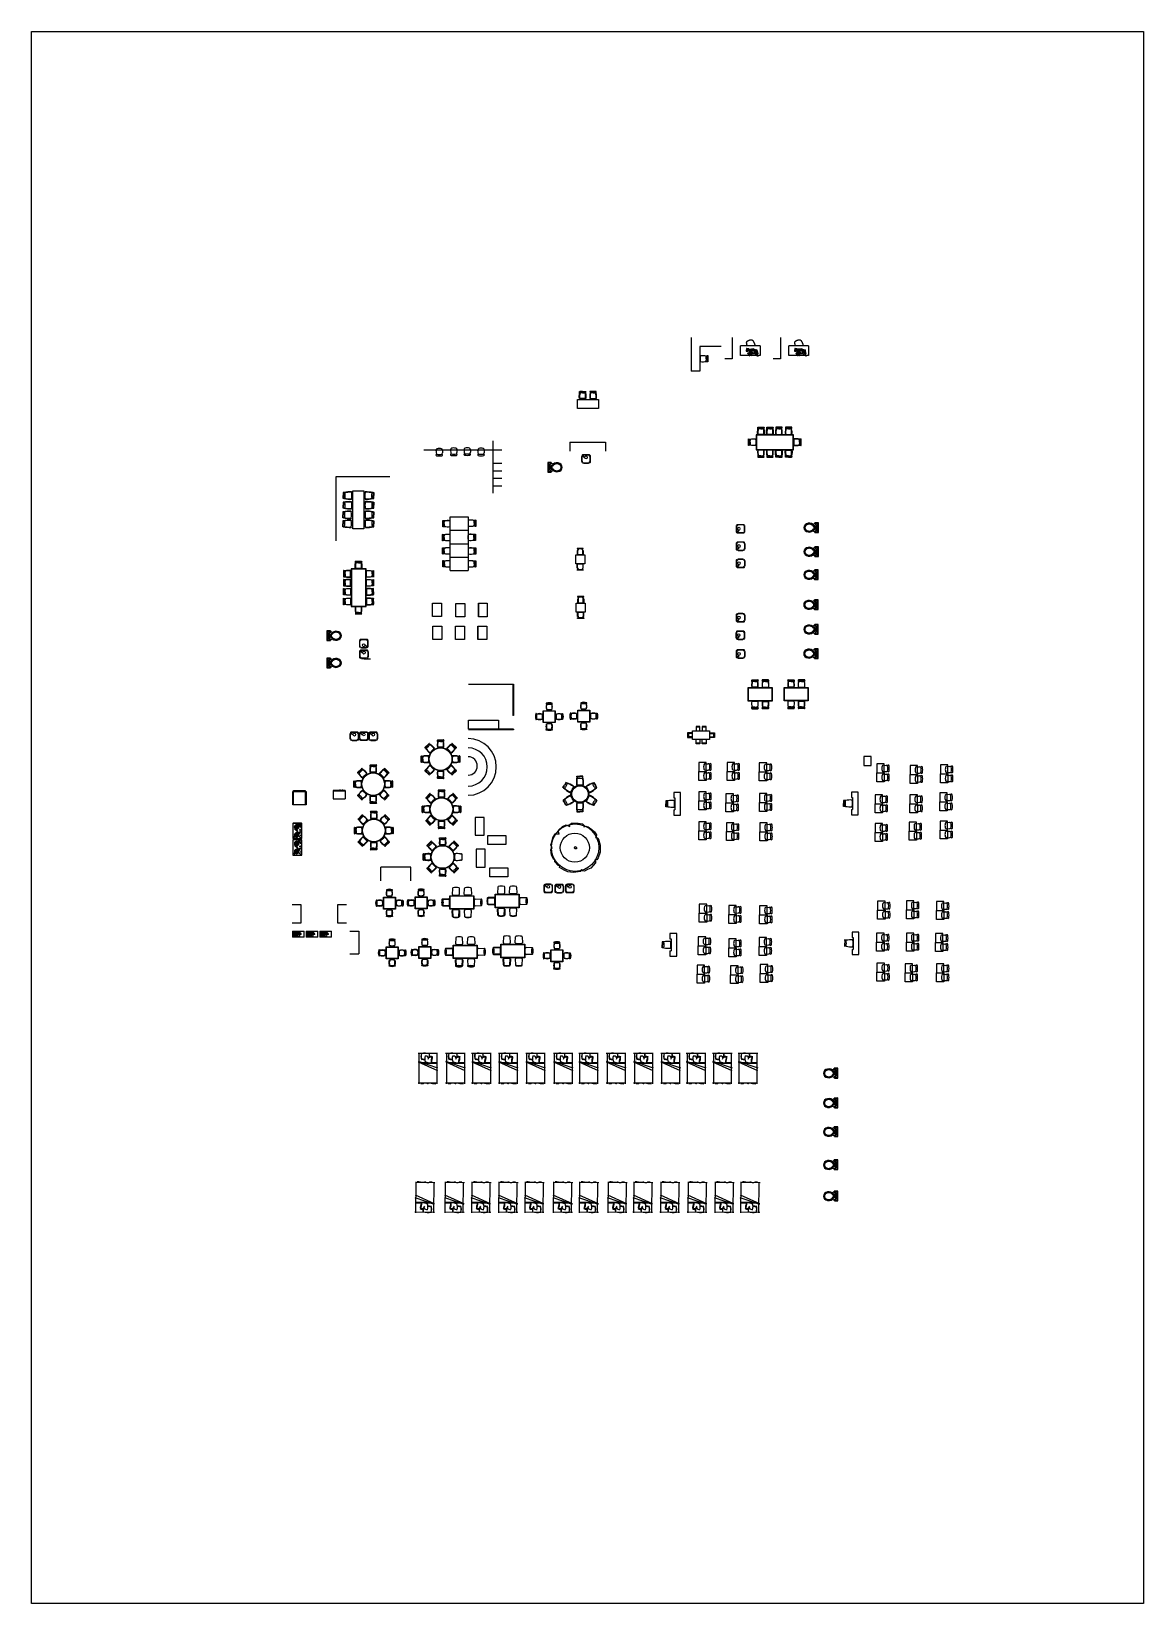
# Model space of a CAD drawing. Header units: metres. Extents: x -353 to 1688, y -477 to 135.
# Drawn here: x 24.8 to 99.1, y -305.9 to -200.9 of the extents above; entities that cross this region are included whole.
import ezdxf

# ---------------------------------------------------------------- set-up
doc = ezdxf.new("R2010")
doc.units = ezdxf.units.M
doc.header["$MEASUREMENT"] = 0
doc.layers.add('ID-LOOSE2', color=8, linetype='Continuous')

# ---------------------------------------------------------------- blocks, each defined once
blk = doc.blocks.new('A$C50846A53')
at = {"linetype": 'Continuous'}
for p, q in [((0, 0.74), (0, 0.56)), ((0.5, 0.74), (0, 0.74)), ((0, 0.56), (0.08, 0.56)), ((0.47, 0.71), (0.03, 0.71)), ((0.03, 0.71), (0.03, 0.59)), ((0.03, 0.59), (0.063, 0.59)), ((0.093, 0.64), (0.063, 0.59)), ((0.11, 0.61), (0.08, 0.56)), ((0.093, 0.64), (0.407, 0.64)), ((0.11, 0.61), (0.39, 0.61)), ((0.15, 0.557), (0.15, 0.52)), ((0.15, 0.557), (0.351, 0.557)), ((0.17, 0.537), (0.332, 0.537)), ((0.2, 0.507), (0.2, 0.488)), ((0.2, 0.507), (0.301, 0.507)), ((0.301, 0.507), (0.301, 0.488)), ((0.351, 0.557), (0.351, 0.52)), ((0.42, 0.56), (0.39, 0.61)), ((0.437, 0.59), (0.407, 0.64)), ((0.42, 0.56), (0.5, 0.56)), ((0.437, 0.59), (0.47, 0.59)), ((0.47, 0.59), (0.47, 0.71)), ((0.5, 0.56), (0.5, 0.74))]:
    blk.add_line(p, q, dxfattribs=at)
for centre, radius, start, end in [((-0.039, 0.461), 0.106, 344.64203, 68.73386), ((0.11, 0.542), 0.06, 306.00324, 355.47984), ((0.391, 0.542), 0.06, 184.52019, 233.99594), ((0.539, 0.461), 0.106, 111.26614, 195.35797)]:
    blk.add_arc(centre, radius, start, end, dxfattribs=at)
blk.add_ellipse((0.251, 0.274), major_axis=(0, 0.274), ratio=0.828948, start_param=0.459479, end_param=5.823706, dxfattribs=at)
for points, knots in [([(0.145, 0.493), (0.144, 0.492), (0.143, 0.491), (0.132, 0.483), (0.123, 0.475), (0.106, 0.457), (0.098, 0.447), (0.084, 0.426), (0.077, 0.415), (0.066, 0.391), (0.061, 0.378), (0.053, 0.352), (0.05, 0.339), (0.045, 0.311), (0.044, 0.298), (0.043, 0.27), (0.043, 0.256), (0.046, 0.228), (0.049, 0.215), (0.055, 0.188), (0.059, 0.175), (0.069, 0.15), (0.075, 0.138), (0.088, 0.116), (0.095, 0.105), (0.111, 0.085), (0.12, 0.077), (0.138, 0.06), (0.147, 0.053), (0.167, 0.041), (0.178, 0.036), (0.199, 0.028), (0.209, 0.025), (0.231, 0.021), (0.242, 0.02), (0.264, 0.02), (0.275, 0.021), (0.297, 0.026), (0.307, 0.029), (0.328, 0.038), (0.338, 0.044), (0.358, 0.057), (0.367, 0.064), (0.385, 0.081), (0.394, 0.09), (0.409, 0.11), (0.416, 0.121), (0.429, 0.144), (0.434, 0.156), (0.444, 0.181), (0.448, 0.194), (0.454, 0.221), (0.456, 0.235), (0.458, 0.262), (0.458, 0.276), (0.457, 0.304), (0.455, 0.318), (0.45, 0.345), (0.447, 0.358), (0.438, 0.384), (0.433, 0.396), (0.421, 0.42), (0.414, 0.431), (0.399, 0.452), (0.391, 0.461), (0.374, 0.479), (0.365, 0.486), (0.356, 0.493)], [0.542145, 0.542145, 0.542145, 0.542145, 0.562703, 0.562703, 0.724661, 0.724661, 0.886619, 0.886619, 1.048577, 1.048577, 1.210535, 1.210535, 1.372493, 1.372493, 1.534451, 1.534451, 1.696409, 1.696409, 1.858367, 1.858367, 2.020325, 2.020325, 2.182283, 2.182283, 2.344241, 2.344241, 2.506199, 2.506199, 2.668157, 2.668157, 2.830115, 2.830115, 2.992073, 2.992073, 3.154031, 3.154031, 3.315989, 3.315989, 3.477947, 3.477947, 3.639905, 3.639905, 3.801863, 3.801863, 3.963821, 3.963821, 4.125779, 4.125779, 4.287737, 4.287737, 4.449695, 4.449695, 4.611653, 4.611653, 4.773611, 4.773611, 4.935569, 4.935569, 5.097526, 5.097526, 5.259484, 5.259484, 5.421442, 5.421442, 5.5834, 5.5834, 5.741045, 5.741045, 5.741045, 5.741045]), ([(0.2, 0.488), (0.17, 0.474), (0.164, 0.47), (0.151, 0.46), (0.144, 0.454), (0.13, 0.439), (0.123, 0.431), (0.111, 0.413), (0.106, 0.404), (0.096, 0.384), (0.091, 0.373), (0.084, 0.352), (0.081, 0.34), (0.076, 0.317), (0.075, 0.305), (0.073, 0.282), (0.073, 0.27), (0.074, 0.246), (0.076, 0.234), (0.08, 0.211), (0.083, 0.2), (0.09, 0.178), (0.095, 0.167), (0.104, 0.147), (0.11, 0.138), (0.122, 0.12), (0.128, 0.112), (0.142, 0.097), (0.149, 0.09), (0.165, 0.078), (0.173, 0.073), (0.189, 0.064), (0.197, 0.06), (0.214, 0.055), (0.222, 0.053), (0.239, 0.05), (0.248, 0.05), (0.266, 0.051), (0.276, 0.052), (0.296, 0.057), (0.306, 0.061), (0.325, 0.071), (0.335, 0.077), (0.353, 0.091), (0.361, 0.099), (0.377, 0.117), (0.384, 0.127), (0.398, 0.149), (0.404, 0.161), (0.414, 0.185), (0.418, 0.198), (0.424, 0.225), (0.426, 0.239), (0.428, 0.267), (0.428, 0.281), (0.426, 0.309), (0.424, 0.323), (0.418, 0.349), (0.414, 0.363), (0.404, 0.387), (0.398, 0.399), (0.385, 0.421), (0.378, 0.431), (0.362, 0.449), (0.353, 0.458), (0.338, 0.469), (0.332, 0.474), (0.301, 0.488)], [0.459479, 0.459479, 0.459479, 0.459479, 0.567422, 0.567422, 0.720865, 0.720865, 0.874307, 0.874307, 1.02775, 1.02775, 1.181192, 1.181192, 1.334635, 1.334635, 1.488077, 1.488077, 1.64152, 1.64152, 1.794963, 1.794963, 1.948405, 1.948405, 2.101848, 2.101848, 2.25529, 2.25529, 2.408733, 2.408733, 2.562175, 2.562175, 2.715618, 2.715618, 2.86906, 2.86906, 3.022503, 3.022503, 3.175946, 3.175946, 3.356457, 3.356457, 3.536968, 3.536968, 3.717479, 3.717479, 3.89799, 3.89799, 4.078501, 4.078501, 4.259012, 4.259012, 4.439523, 4.439523, 4.620035, 4.620035, 4.800546, 4.800546, 4.981057, 4.981057, 5.161568, 5.161568, 5.342079, 5.342079, 5.52259, 5.52259, 5.703101, 5.703101, 5.823706, 5.823706, 5.823706, 5.823706])]:
    blk.add_open_spline(points, degree=3, knots=knots, dxfattribs=at)
blk = doc.blocks.new('A$C47EF7D3D')
for p, q in [((0, 675), (40, 675)), ((0, 125), (0, 675)), ((40, 125), (0, 125)), ((40, 125), (40, 675)), ((103, 607), (40, 607)), ((103, 193), (40, 193)), ((181, 675), (525, 675)), ((181, 675), (181, 635)), ((181, 125), (181, 165)), ((181, 125), (525, 125)), ((190, 635), (550, 635)), ((550, 165), (190, 165)), ((525, 675), (525, 635)), ((525, 125), (525, 165)), ((550, 635), (550, 165)), ((568, 800), (1368, 800)), ((568, 0), (568, 800)), ((1368, 0), (568, 0)), ((1368, 800), (1368, 0)), ((1746, 635), (1386, 635)), ((1386, 635), (1386, 165)), ((1386, 165), (1746, 165)), ((1755, 675), (1411, 675)), ((1411, 675), (1411, 635)), ((1411, 125), (1411, 165)), ((1755, 125), (1411, 125)), ((1755, 675), (1755, 635)), ((1755, 125), (1755, 165)), ((1834, 607), (1896, 607)), ((1834, 193), (1896, 193)), ((1936, 675), (1896, 675)), ((1896, 125), (1896, 675)), ((1896, 125), (1936, 125)), ((1936, 125), (1936, 675))]:
    blk.add_line(p, q)
for centre, start, end in [((190, 485), 90, 180), ((190, 315), 180, 270), ((1746, 485), 0, 90), ((1746, 315), 270, 0)]:
    blk.add_arc(centre, 150, start, end)
blk = doc.blocks.new('Simple tree 13_cad-block.com')
at = {"color": 0}
for points in [[(-1468, -1499), (-1766, -1175), (-1766, -1008), (-1883, -968), (-2037, -632), (-2103, -179), (-1973, -11), (-2089, 248), (-2025, 481), (-1935, 856), (-1740, 1192), (-1534, 1192), (-1378, 1153), (-1456, 1360), (-1416, 1541), (-1119, 1813), (-809, 1943), (-615, 1878), (-498, 1813), (-498, 1981), (-330, 2085), (227, 2098), (602, 2033), (692, 1917), (718, 1800), (886, 1839), (1068, 1800), (1391, 1555), (1611, 1348), (1779, 1115), (1766, 946), (1701, 868), (1883, 856), (1948, 752), (2102, 235), (2090, -361), (1934, -839), (1818, -1008), (1649, -1008), (1689, -1124), (1701, -1266), (1313, -1719), (1028, -1848), (757, -1991), (550, -1939), (511, -1848), (459, -2017), (-214, -2107), (-653, -2029), (-977, -1900), (-1352, -1681), (-1326, -1512)], [(-58, -76), (-97, 15), (6, 105), (84, 28), (71, -76)]]:
    blk.add_lwpolyline(points, close=True, dxfattribs=at)
blk = doc.blocks.new('A$C027E3DAA')
at = {"lineweight": 5}
for p, q in [((0, 100), (0, 320)), ((31, 132), (31, 288)), ((48, 356), (128, 276)), ((142, 290), (63, 369)), ((320, 420), (100, 420)), ((128, 276), (142, 290)), ((291, 388), (131, 388)), ((291, 32), (131, 32)), ((391, 132), (391, 288)), ((420, 100), (420, 320)), ((320, 0), (100, 0))]:
    blk.add_line(p, q, dxfattribs=at)
for centre, radius in [((47, 373), 16.5), ((47, 373), 8.24), ((214, 287), 68.5), ((214, 287), 54.8)]:
    blk.add_circle(centre, radius, dxfattribs=at)
for centre, start, end in [((100, 320), 90, 180), ((100, 100), 180, 270), ((131, 288), 90, 180), ((131, 132), 180, 270), ((291, 288), 0, 90), ((291, 132), 270, 0), ((320, 320), 0, 90), ((320, 100), 270, 0)]:
    blk.add_arc(centre, 100, start, end, dxfattribs=at)
blk = doc.blocks.new('A$C1D6968EA')
at = {"layer": 'ID-LOOSE2'}
for p, q in [((0, 0.39), (0.02, 0.39)), ((0, 0.02), (0.02, 0.02)), ((0.02, 0.39), (0.02, 0.4)), ((0.02, 0.39), (0.02, 0.4)), ((0.02, 0.02), (0.02, 0.01)), ((0.02, 0.02), (0.02, 0.01)), ((0.37, 0.2), (0.37, 0.31)), ((0.37, 0.2), (0.37, 0.09)), ((0.45, 0.2), (0.45, 0.38)), ((0.45, 0.2), (0.45, 0.02)), ((0.46, 0.2), (0.46, 0.38)), ((0.46, 0.2), (0.46, 0.38)), ((0.46, 0.2), (0.46, 0.02)), ((0.46, 0.2), (0.46, 0.02))]:
    blk.add_line(p, q, dxfattribs=at)
for centre, radius, start, end in [((0.14, -0.75), 1.15, 78.4357, 96.8363), ((-0.01, 0.39), 0.012, 341.7536, 26.5375), ((0.14, 1.15), 1.15, 263.1637, 281.5643), ((-0.01, 0.01), 0.012, 333.4625, 18.2464), ((0.28, 0.31), 0.0978, 0.5164, 53.1927), ((0.28, 0.1), 0.0978, 306.8073, 359.4836), ((0.35, 0.68), 0.317, 271.1591, 287.5641), ((0.35, -0.28), 0.317, 72.4359, 88.8409), ((0.39, 0.62), 0.241, 264.5513, 285.9626), ((0.39, -0.22), 0.241, 74.0374, 95.4487), ((0.45, 0.38), 0.000433, 341.7715, 99.2202), ((0.45, 0.38), 0.000725, 357.3762, 107.5208), ((0.45, 0.02), 0.000725, 252.4792, 2.6238), ((0.45, 0.02), 0.000433, 260.7798, 18.2285), ((0.46, 0.38), 0.00242, 10.345, 111.3742), ((0.46, 0.02), 0.00242, 248.6258, 349.655)]:
    blk.add_arc(centre, radius, start, end, dxfattribs=at)
blk = doc.blocks.new('A$C525172BA')
for p, q in [((10, 41), (87, 118)), ((24, 337), (101, 414)), ((55, 74), (132, 151)), ((63, 254), (63, 249)), ((101, 2), (178, 79)), ((178, 369), (183, 369)), ((178, 133), (183, 133)), ((232, 89), (387, 244)), ((299, 254), (299, 249)), ((321, 203), (476, 357)), ((374, 194), (452, 271)), ((451, 254), (451, 249)), ((550, 48), (627, 125)), ((572, 369), (567, 369)), ((572, 133), (567, 133)), ((568, 22), (722, 177)), ((651, 97), (728, 175)), ((661, 42), (739, 119)), ((687, 254), (687, 249))]:
    blk.add_line(p, q)
at = {"ltscale": 0.18}
for p, q in [((135, 254), (63, 254)), ((135, 249), (63, 249)), ((178, 297), (178, 369)), ((178, 207), (178, 133)), ((183, 297), (183, 369)), ((183, 207), (183, 133)), ((225, 254), (299, 254)), ((225, 249), (299, 249)), ((319, 100), (319, 69)), ((327, 100), (327, 69)), ((423, 100), (423, 69)), ((431, 100), (431, 69)), ((525, 254), (451, 254)), ((525, 249), (451, 249)), ((567, 297), (567, 369)), ((567, 207), (567, 133)), ((572, 297), (572, 369)), ((572, 207), (572, 133)), ((615, 254), (687, 254)), ((615, 249), (687, 249))]:
    blk.add_line(p, q, dxfattribs=at)
for points in [[(20, 0), (730, 0, 0.414214), (750, 20), (750, 420, 0.414214), (730, 440), (20, 440, 0.414214), (0, 420), (0, 20, 0.414214)], [(20, 3), (730, 3, 0.414214), (747, 20), (747, 420, 0.414214), (730, 437), (20, 437, 0.414214), (3, 420), (3, 20, 0.414214)]]:
    blk.add_lwpolyline(points, format="xyb", close=True)
for centre in [(109, 291), (115, 300), (643, 284), (647, 273)]:
    blk.add_circle(centre, 3.58)
for centre, radius in [((180, 252), 39), ((323, 84), 22.5), ((427, 84), 22.5), ((570, 252), 39)]:
    blk.add_circle(centre, radius, dxfattribs=at)
for centre, radius, start, end in [((180, 252), 110, 91.30229, 178.69771), ((180, 252), 110, 181.30229, 268.69771), ((180, 252), 95, 91.59175, 178.40825), ((180, 252), 95, 181.59175, 268.40825), ((180, 252), 75, 91.91021, 178.08979), ((180, 252), 75, 181.91021, 268.08979), ((134, 252), 2.64, 288.75105, 71.24895), ((180, 297), 2.52, 186.73537, 353.26463), ((180, 206), 2.69, 21.78852, 158.21148), ((180, 252), 110, 1.30229, 88.69771), ((180, 252), 95, 1.59175, 88.40825), ((180, 252), 75, 1.91021, 88.08979), ((180, 252), 75, 271.91021, 358.08979), ((180, 252), 110, 271.30229, 358.69771), ((180, 252), 95, 271.59175, 358.40825), ((226, 252), 2.67, 110.55069, 249.44931), ((323, 84), 18.5, 111.32369, 248.67631), ((317, 100), 2, 0, 111.32369), ((317, 69), 2, 248.67631, 0), ((329, 100), 2, 68.67631, 180), ((329, 69), 2, 180, 291.32369), ((323, 84), 18.5, 291.32369, 68.67631), ((427, 84), 18.5, 111.32369, 248.67631), ((421, 100), 2, 0, 111.32369), ((421, 69), 2, 248.67631, 0), ((433, 100), 2, 68.67631, 180), ((433, 69), 2, 180, 291.32369), ((427, 84), 18.5, 291.32369, 68.67631), ((570, 252), 110, 91.30229, 178.69771), ((570, 252), 110, 181.30229, 268.69771), ((570, 252), 95, 91.59175, 178.40825), ((570, 252), 95, 181.59175, 268.40825), ((570, 252), 60, 92.38802, 177.61198), ((570, 252), 60, 182.38802, 267.61198), ((524, 252), 2.63, 288.41197, 71.58803), ((570, 297), 2.51, 183.95793, 356.04207), ((570, 206), 2.63, 17.9418, 162.0582), ((570, 252), 110, 1.30229, 88.69771), ((570, 252), 60, 2.38802, 87.61198), ((570, 252), 60, 272.38802, 357.61198), ((570, 252), 110, 271.30229, 358.69771), ((570, 252), 95, 1.59175, 88.40825), ((570, 252), 95, 271.59175, 358.40825), ((615, 252), 2.58, 104.29448, 255.70552)]:
    blk.add_arc(centre, radius, start, end, dxfattribs=at)
blk = doc.blocks.new('A$C46405F3B')
for p, q in [((0, 565), (560, 565)), ((0, 0), (0, 565)), ((560, 565), (560, 0)), ((560, 0), (0, 0))]:
    blk.add_line(p, q)
for points in [[(540, 545), (20, 545), (20, 20), (540, 20)], [(34, 600), (523, 600), (523, 565), (34, 565)]]:
    blk.add_lwpolyline(points, close=True)
blk = doc.blocks.new('C12')
for p, q in [((-0.701, -0.873), (-0.701, -0.005)), ((0.581, -0.005), (-0.701, -0.005)), ((0.581, -0.873), (0.581, -0.005)), ((-0.701, -0.794), (0.581, -0.794)), ((-0.701, -0.821), (0.581, -0.821)), ((-0.279, -0.873), (-0.279, -0.821)), ((-0.255, -0.873), (-0.255, -0.821)), ((-0.701, -0.873), (0.581, -0.873)), ((-0.427, -0.936), (-0.427, -0.871)), ((-0.38, -0.936), (-0.427, -0.936)), ((-0.38, -0.871), (-0.38, -0.936)), ((-0.151, -0.871), (-0.151, -0.936)), ((-0.151, -0.936), (-0.105, -0.936)), ((-0.105, -0.936), (-0.105, -0.871))]:
    blk.add_line(p, q)
blk = doc.blocks.new('62438789')
at = {"xscale": 10, "zscale": 10}
blk.add_blockref('C12', (0.93, -0.01), dxfattribs=at)
blk = doc.blocks.new('REFRIG4')
at = {"xscale": 0.1, "zscale": 0.1}
blk.add_blockref('62438789', (-0.03, 0.01), dxfattribs=at)
blk = doc.blocks.new('A$C6DD140BA')
at = {"lineweight": 5}
for p, q in [((0, 480), (0, 20)), ((975, 500), (20, 500)), ((25, 465), (25, 35)), ((960, 475), (35, 475)), ((35, 25), (960, 25)), ((55, 402), (55, 390)), ((526, 402), (55, 402)), ((385, 390), (55, 390)), ((55, 354), (55, 342)), ((385, 354), (55, 354)), ((385, 342), (55, 342)), ((55, 305), (55, 293)), ((385, 305), (55, 305)), ((385, 293), (55, 293)), ((55, 256), (55, 244)), ((385, 256), (55, 256)), ((385, 256), (55, 256)), ((385, 244), (55, 244)), ((385, 244), (55, 244)), ((55, 207), (55, 195)), ((385, 207), (55, 207)), ((385, 195), (55, 195)), ((55, 158), (55, 146)), ((385, 158), (55, 158)), ((385, 146), (55, 146)), ((55, 109), (55, 97)), ((385, 109), (55, 109)), ((55, 97), (565, 97)), ((220, 390), (242, 390)), ((385, 390), (385, 354)), ((385, 342), (385, 305)), ((385, 293), (385, 256)), ((385, 244), (385, 207)), ((385, 195), (385, 158)), ((385, 146), (385, 109)), ((420, 382), (420, 117)), ((565, 402), (553, 402)), ((575, 399), (680, 308)), ((585, 117), (585, 382)), ((693, 323), (589, 414)), ((610, 445), (610, 395)), ((610, 368), (610, 55)), ((940, 465), (630, 465)), ((630, 35), (940, 35)), ((960, 55), (960, 445)), ((970, 465), (970, 35)), ((995, 480), (995, 20)), ((20, 0), (975, 0))]:
    blk.add_line(p, q, dxfattribs=at)
for centre, radius in [((502, 250), 41.9), ((502, 250), 34.4), ((502, 250), 5.37), ((694, 250), 34.4), ((694, 250), 5.37)]:
    blk.add_circle(centre, radius, dxfattribs=at)
for centre, radius, start, end in [((20, 480), 20, 90, 180), ((20, 20), 20, 180, 270), ((35, 465), 10, 90, 180), ((35, 35), 10, 180, 270), ((440, 382), 20, 90, 180), ((440, 117), 20, 180, 270), ((545, 437), 28.1, 347.94159, 227.04717), ((23, 426), 503, 349.51266, 1.00232), ((524, 334), 6.64, 170.71955, 346.93936), ((526, 335), 4.91, 202.34884, 285.33209), ((220, 432), 311, 347.88396, 359.21302), ((546, 438), 20, 330.79808, 186.86083), ((545, 437), 16.2, 207.42803, 320.65461), ((1023, 218), 506, 155.41495, 166.87349), ((843, 297), 313, 156.40163, 167.68971), ((509, 323), 100, 49.097, 61.81968), ((500, 89), 326, 79.28202, 80.16735), ((548, 386), 29.3, 47.59067, 71.33291), ((654, 489), 100, 205.60995, 229.09706), ((565, 382), 20, 68.93767, 90), ((565, 117), 20, 270, 0), ((597, 442), 29.3, 201.23002, 229.73704), ((565, 382), 20, 0, 29.23412), ((630, 445), 20, 90, 180), ((630, 55), 20, 180, 270), ((694, 250), 41.9, 89.08428, 58.73704), ((614, 232), 100, 34.59455, 49.097), ((759, 399), 100, 229.09706, 243.5995), ((708, 297), 13.9, 214.59455, 63.5995), ((704, 300), 7.59, 107.90798, 167.16079), ((708, 297), 8.12, 257.13943, 59.22021), ((710, 297), 9.65, 327.96651, 38.22172), ((940, 445), 20, 0, 90), ((940, 55), 20, 270, 0), ((960, 465), 10, 0, 90), ((960, 35), 10, 270, 0), ((975, 480), 20, 0, 90), ((975, 20), 20, 270, 0)]:
    blk.add_arc(centre, radius, start, end, dxfattribs=at)
for centre, major_axis in [((483, 250), (14.5, 0)), ((485, 260), (12.6, -7.2)), ((485, 240), (12.6, 7.2)), ((493, 267), (7.2, -12.6)), ((493, 233), (7.2, 12.6)), ((502, 270), (0, -14.5)), ((502, 230), (0, 14.5)), ((512, 267), (-7.2, -12.6)), ((512, 233), (-7.2, 12.6)), ((520, 260), (-12.6, -7.2)), ((520, 240), (-12.6, 7.2)), ((522, 250), (-14.5, 0)), ((675, 250), (14.5, 0)), ((677, 260), (12.6, -7.2)), ((677, 240), (12.6, 7.2)), ((684, 267), (7.2, -12.6)), ((684, 233), (7.2, 12.6)), ((694, 270), (0, -14.5)), ((694, 230), (0, 14.5)), ((704, 267), (-7.2, -12.6)), ((704, 233), (-7.2, 12.6)), ((712, 260), (-12.6, -7.2)), ((712, 240), (-12.6, 7.2)), ((714, 250), (-14.5, 0))]:
    blk.add_ellipse(centre, major_axis=major_axis, ratio=0.1379645, dxfattribs=at)
blk = doc.blocks.new('A$C317A697B')
for p, q in [((-899, -912), (-899, 0)), ((-899, 0), (899, 0)), ((-116, 441), (-514, 441)), ((-514, 441), (-514, 0)), ((-116, 398), (-514, 398)), ((-116, 385), (-514, 385)), ((-116, 0), (-116, 441)), ((523, 441), (125, 441)), ((125, 441), (125, 0)), ((523, 398), (125, 398)), ((523, 385), (125, 385)), ((523, 0), (523, 441)), ((899, 0), (899, -912)), ((-899, -205), (-1402, -205)), ((-1402, -205), (-1402, -699)), ((-1402, -699), (-899, -699)), ((-1336, -205), (-1336, -699)), ((-946, -274), (-1336, -274)), ((-946, -630), (-1336, -630)), ((-1311, -274), (-1311, -630)), ((-932, -205), (-932, -259)), ((-932, -699), (-932, -645)), ((899, -912), (-899, -912)), ((-889, -902), (-889, -10)), ((-889, -10), (889, -10)), ((889, -902), (-889, -902)), ((-514, -1353), (-514, -912)), ((-116, -1297), (-514, -1297)), ((-116, -1309), (-514, -1309)), ((-116, -1353), (-514, -1353)), ((-116, -912), (-116, -1353)), ((125, -1353), (125, -912)), ((523, -1297), (125, -1297)), ((523, -1309), (125, -1309)), ((523, -1353), (125, -1353)), ((523, -912), (523, -1353)), ((889, -10), (889, -902)), ((899, -205), (1402, -205)), ((1402, -699), (899, -699)), ((932, -205), (932, -259)), ((932, -699), (932, -645)), ((946, -274), (1336, -274)), ((946, -630), (1336, -630)), ((1311, -274), (1311, -630)), ((1336, -205), (1336, -699)), ((1402, -205), (1402, -699))]:
    blk.add_line(p, q)
for centre, start, end in [((-946, -259), 270, 0), ((-946, -645), 0, 90), ((946, -259), 180, 270), ((946, -645), 90, 180)]:
    blk.add_arc(centre, 14.7, start, end)

msp = doc.modelspace()

# ---------------------------------------------------------------- linework, layer by layer
at = {"layer": 'Defpoints'}
msp.add_lwpolyline([(99.05282, -305.92207), (24.80282, -305.92207), (24.80282, -200.92207), (99.05282, -200.92207)], close=True, dxfattribs=at)
at = {"layer": 'ID-LOOSE2', "linetype": 'Continuous'}
for p, q in [((68.83869, -221.359), (68.83869, -223.60208)), ((71.59211, -221.35912), (71.59211, -222.78462)), ((72.69454, -221.55298), (72.70398, -221.54938)), ((72.70398, -221.54938), (72.71341, -221.54589)), ((72.71341, -221.54589), (72.73228, -221.53902)), ((72.73228, -221.53902), (72.74176, -221.53563)), ((72.74176, -221.53563), (72.75131, -221.53232)), ((72.75131, -221.53232), (72.76097, -221.52914)), ((72.76097, -221.52914), (72.7708, -221.52613)), ((72.7708, -221.52613), (72.78082, -221.52334)), ((72.78082, -221.52334), (72.79107, -221.5208)), ((72.79107, -221.5208), (72.8016, -221.51855)), ((72.8016, -221.51855), (72.81244, -221.51665)), ((72.81244, -221.51665), (72.8235, -221.51513)), ((72.8235, -221.51513), (72.83468, -221.51405)), ((72.83468, -221.51405), (72.84589, -221.51345)), ((72.84589, -221.51345), (72.85702, -221.51339)), ((72.85702, -221.51339), (72.868, -221.5139)), ((72.868, -221.5139), (72.87871, -221.51504)), ((72.87871, -221.51504), (72.88906, -221.51685)), ((72.88906, -221.51685), (72.89896, -221.51939)), ((72.89896, -221.51939), (72.90845, -221.52267)), ((72.90845, -221.52267), (72.91757, -221.52671)), ((72.91757, -221.52671), (72.92634, -221.53153)), ((72.92634, -221.53153), (72.93481, -221.53716)), ((72.93481, -221.53716), (72.94302, -221.54362)), ((72.94302, -221.54362), (72.951, -221.55092)), ((74.8173, -221.359), (74.8173, -222.7845)), ((75.91239, -221.55204), (75.92183, -221.54843)), ((75.92183, -221.54843), (75.93127, -221.54494)), ((75.93127, -221.54494), (75.95013, -221.53807)), ((75.95013, -221.53807), (75.95961, -221.53468)), ((75.95961, -221.53468), (75.96916, -221.53138)), ((75.96916, -221.53138), (75.97883, -221.5282)), ((75.97883, -221.5282), (75.98865, -221.52519)), ((75.98865, -221.52519), (75.99867, -221.52239)), ((75.99867, -221.52239), (76.00893, -221.51985)), ((76.00893, -221.51985), (76.01945, -221.51761)), ((76.01945, -221.51761), (76.0303, -221.5157)), ((76.0303, -221.5157), (76.04135, -221.51419)), ((76.04135, -221.51419), (76.05253, -221.51311)), ((76.05253, -221.51311), (76.06374, -221.51251)), ((76.06374, -221.51251), (76.07488, -221.51244)), ((76.07488, -221.51244), (76.08585, -221.51295)), ((76.08585, -221.51295), (76.09656, -221.51409)), ((76.09656, -221.51409), (76.10691, -221.51591)), ((76.10691, -221.51591), (76.11682, -221.51844)), ((76.11682, -221.51844), (76.1263, -221.52172)), ((76.1263, -221.52172), (76.13542, -221.52576)), ((76.13542, -221.52576), (76.14419, -221.53059)), ((76.14419, -221.53059), (76.15266, -221.53622)), ((76.15266, -221.53622), (76.16087, -221.54267)), ((76.16087, -221.54267), (76.16886, -221.54998)), ((76.16886, -221.54998), (76.17665, -221.55815)), ((70.85597, -221.959), (69.43869, -221.959)), ((69.43869, -221.959), (69.43869, -223.60208)), ((69.4784, -222.59608), (69.4978, -222.59431)), ((69.4978, -222.59431), (69.49347, -222.58517)), ((69.4978, -222.59431), (69.4978, -222.58472)), ((69.93252, -222.77992), (69.93252, -222.5965)), ((69.93334, -222.77992), (69.93334, -222.5965)), ((69.94153, -222.77992), (69.94153, -222.59618)), ((72.14138, -221.91161), (72.14113, -221.91264)), ((72.14113, -222.5684), (72.14113, -221.91264)), ((72.14138, -222.56942), (72.14113, -222.5684)), ((72.14138, -221.91161), (72.14212, -221.91127)), ((72.14138, -222.56942), (72.14212, -222.56977)), ((72.59496, -221.91127), (72.14212, -221.91127)), ((72.72104, -222.56977), (72.14212, -222.56977)), ((72.51992, -222.26431), (72.51939, -222.28053)), ((72.51978, -222.28101), (72.64676, -222.3034)), ((72.55089, -222.0887), (72.51992, -222.26431)), ((72.56758, -222.08884), (72.55137, -222.08831)), ((72.55276, -221.71872), (72.5528, -221.70687)), ((72.55335, -221.73107), (72.55276, -221.71872)), ((72.5528, -221.70687), (72.55352, -221.6956)), ((72.55449, -221.74381), (72.55335, -221.73107)), ((72.55352, -221.6956), (72.55494, -221.68487)), ((72.55613, -221.75688), (72.55449, -221.74381)), ((72.55494, -221.68487), (72.55708, -221.67465)), ((72.55819, -221.77016), (72.55613, -221.75688)), ((72.55708, -221.67465), (72.55995, -221.66489)), ((72.56063, -221.78357), (72.55819, -221.77016)), ((72.55995, -221.66489), (72.56357, -221.65555)), ((72.56336, -221.79703), (72.56063, -221.78357)), ((72.56633, -221.81043), (72.56336, -221.79703)), ((72.56357, -221.65555), (72.56795, -221.6466)), ((72.56947, -221.8237), (72.56633, -221.81043)), ((72.69456, -222.11123), (72.56758, -222.08884)), ((72.56795, -221.6466), (72.57311, -221.63799)), ((72.57278, -221.83684), (72.56947, -221.8237)), ((72.57624, -221.84986), (72.57278, -221.83684)), ((72.57311, -221.63799), (72.57907, -221.62968)), ((72.57986, -221.86276), (72.57624, -221.84986)), ((72.57907, -221.62968), (72.58583, -221.62164)), ((72.58362, -221.87557), (72.57986, -221.86276)), ((72.58219, -222.23654), (72.58248, -222.22929)), ((72.58222, -222.23659), (72.58219, -222.23654)), ((72.58253, -222.24362), (72.58222, -222.23659)), ((72.58246, -222.2289), (72.58249, -222.22859)), ((72.58277, -222.22891), (72.58246, -222.2289)), ((72.58246, -222.22892), (72.58246, -222.2289)), ((72.58277, -222.22891), (72.58246, -222.22892)), ((72.58248, -222.22929), (72.58246, -222.22892)), ((72.58354, -222.22932), (72.58248, -222.22929)), ((72.5831, -222.22094), (72.58249, -222.22859)), ((72.58277, -222.22891), (72.58249, -222.22859)), ((72.58256, -222.24365), (72.58253, -222.24362)), ((72.58376, -222.24993), (72.58256, -222.24365)), ((72.58373, -222.24992), (72.58256, -222.24365)), ((72.58277, -222.22891), (72.58286, -222.22901)), ((72.58354, -222.22932), (72.58286, -222.22901)), ((72.58312, -222.22082), (72.5831, -222.22094)), ((72.58316, -222.2203), (72.58312, -222.22082)), ((72.58415, -222.21204), (72.58316, -222.2203)), ((72.58403, -222.22954), (72.58354, -222.22932)), ((72.58752, -221.8883), (72.58362, -221.87557)), ((72.58376, -222.24993), (72.58373, -222.24992)), ((72.58376, -222.24993), (72.58605, -222.2552)), ((72.58602, -222.25522), (72.58376, -222.24993)), ((72.58403, -222.22954), (72.58425, -222.22956)), ((72.58545, -222.20383), (72.58415, -222.21204)), ((72.58421, -222.23064), (72.58422, -222.23029)), ((72.58424, -222.2303), (72.58421, -222.23064)), ((72.58422, -222.23026), (72.58425, -222.22956)), ((72.58425, -222.22956), (72.58641, -222.23016)), ((72.58702, -222.19585), (72.58545, -222.20383)), ((72.58583, -221.62164), (72.59331, -221.61388)), ((72.58964, -222.25927), (72.58602, -222.25522)), ((72.58966, -222.25923), (72.58605, -222.2552)), ((72.58641, -222.23016), (72.5904, -222.23085)), ((72.5888, -222.18827), (72.58702, -222.19585)), ((72.59155, -221.90094), (72.58752, -221.8883)), ((72.5888, -222.18827), (72.59093, -222.1813)), ((72.58964, -222.25927), (72.59427, -222.26217)), ((72.59427, -222.26212), (72.58966, -222.25923)), ((72.59561, -222.23158), (72.5904, -222.23085)), ((72.59099, -222.18114), (72.59093, -222.1813)), ((72.59099, -222.18114), (72.59359, -222.175)), ((72.59496, -221.91127), (72.59155, -221.90094)), ((72.59331, -221.61388), (72.60138, -221.60643)), ((72.59359, -222.175), (72.59678, -222.16989)), ((72.59959, -222.26396), (72.59427, -222.26212)), ((72.59427, -222.26217), (72.59959, -222.26403)), ((73.09463, -221.91127), (72.59496, -221.91127)), ((72.59541, -221.91264), (72.59507, -221.91161)), ((72.60164, -222.23229), (72.59561, -222.23158)), ((72.60066, -222.16605), (72.59678, -222.16989)), ((72.60529, -222.26487), (72.59959, -222.26396)), ((72.60528, -222.26494), (72.59959, -222.26403)), ((72.605, -222.16348), (72.60066, -222.16605)), ((72.60138, -221.60643), (72.60996, -221.59933)), ((72.60164, -222.23229), (72.60809, -222.23292)), ((72.60353, -222.25568), (72.60443, -222.24543)), ((72.60364, -222.25775), (72.60353, -222.25568)), ((72.60467, -222.24401), (72.60428, -222.24499)), ((72.60476, -222.24378), (72.60467, -222.24401)), ((72.60581, -222.24297), (72.60476, -222.24378)), ((72.60961, -222.16215), (72.605, -222.16348)), ((72.60528, -222.26494), (72.61105, -222.26503)), ((72.61106, -222.26497), (72.60529, -222.26487)), ((72.60551, -222.25892), (72.60611, -222.25897)), ((72.60722, -222.24277), (72.60581, -222.24297)), ((72.60858, -222.24321), (72.60722, -222.24277)), ((72.60809, -222.23292), (72.61454, -222.23341)), ((72.60862, -222.25612), (72.60815, -222.25814)), ((72.60947, -222.24419), (72.60858, -222.24321)), ((72.6096, -222.24483), (72.60862, -222.25612)), ((72.60947, -222.24419), (72.6096, -222.24483)), ((72.6096, -222.24483), (72.60974, -222.24546)), ((72.61429, -222.16202), (72.60961, -222.16215)), ((72.60996, -221.59933), (72.61892, -221.59258)), ((72.61661, -222.26413), (72.61105, -222.26503)), ((72.61662, -222.26407), (72.61106, -222.26497)), ((72.61887, -222.16297), (72.61429, -222.16202)), ((72.6206, -222.23377), (72.61454, -222.23341)), ((72.62167, -222.26208), (72.61661, -222.26413)), ((72.62166, -222.26203), (72.61662, -222.26407)), ((72.61851, -222.41548), (72.61925, -222.40436)), ((72.61855, -222.41566), (72.61851, -222.41548)), ((72.61851, -222.41696), (72.61854, -222.41677)), ((72.61851, -222.41696), (72.61925, -222.42807)), ((72.61854, -222.41677), (72.61867, -222.41669)), ((72.61855, -222.41566), (72.61867, -222.41574)), ((72.61867, -222.41574), (72.6187, -222.41574)), ((72.61867, -222.41669), (72.6187, -222.4167)), ((72.61884, -222.41576), (72.6187, -222.41574)), ((72.6187, -222.4167), (72.61884, -222.41668)), ((72.61891, -222.41575), (72.61884, -222.41576)), ((72.61891, -222.41668), (72.61884, -222.41668)), ((72.62318, -222.16507), (72.61887, -222.16297)), ((72.61902, -222.41577), (72.61891, -222.41575)), ((72.61891, -222.41668), (72.61902, -222.41666)), ((72.61892, -221.59258), (72.62818, -221.58622)), ((72.61911, -222.41576), (72.61902, -222.41577)), ((72.61902, -222.41577), (72.61915, -222.41584)), ((72.61915, -222.41659), (72.61902, -222.41666)), ((72.61902, -222.41666), (72.61911, -222.41667)), ((72.61911, -222.41576), (72.61923, -222.41583)), ((72.61923, -222.4166), (72.61911, -222.41667)), ((72.61918, -222.416), (72.61915, -222.41584)), ((72.61918, -222.41643), (72.61915, -222.41659)), ((72.61917, -222.41622), (72.61918, -222.416)), ((72.61917, -222.41622), (72.61918, -222.41643)), ((72.61926, -222.41583), (72.61923, -222.41583)), ((72.61926, -222.4166), (72.61923, -222.4166)), ((72.61967, -222.40399), (72.61925, -222.40436)), ((72.6197, -222.42844), (72.61925, -222.42807)), ((72.6193, -222.416), (72.61926, -222.41583)), ((72.61926, -222.4166), (72.6193, -222.41643)), ((72.61929, -222.41622), (72.6193, -222.416)), ((72.61967, -222.40399), (72.62088, -222.40387)), ((72.6197, -222.42844), (72.61978, -222.42848)), ((72.61978, -222.42848), (72.62049, -222.42852)), ((72.62098, -222.42856), (72.62049, -222.42852)), ((72.62586, -222.23396), (72.6206, -222.23377)), ((72.62088, -222.40387), (72.63126, -222.40387)), ((72.62098, -222.42856), (72.62112, -222.42856)), ((72.62283, -222.42895), (72.62112, -222.42856)), ((72.62112, -222.42856), (72.62155, -222.42856)), ((72.62178, -222.42863), (72.62155, -222.42856)), ((72.62592, -222.25869), (72.62166, -222.26203)), ((72.62594, -222.25871), (72.62167, -222.26208)), ((72.62208, -222.42865), (72.62178, -222.42863)), ((72.62208, -222.42865), (72.62316, -222.42873)), ((72.62306, -222.42881), (72.62208, -222.42865)), ((72.62287, -222.42895), (72.62283, -222.42895)), ((72.62287, -222.42895), (72.625, -222.43011)), ((72.62701, -222.16836), (72.62318, -222.16507)), ((72.62381, -222.42856), (72.73573, -222.42856)), ((72.625, -222.43011), (72.64506, -222.44348)), ((72.62586, -222.23396), (72.62991, -222.23396)), ((72.62865, -222.23366), (72.62589, -222.23363)), ((72.62592, -222.25869), (72.62908, -222.2539)), ((72.62908, -222.2539), (72.62594, -222.25871)), ((72.63017, -222.17281), (72.62701, -222.16836)), ((72.62818, -221.58622), (72.63763, -221.58028)), ((72.62865, -222.23366), (72.62995, -222.23358)), ((72.63135, -222.24792), (72.62908, -222.2539)), ((72.62912, -222.25389), (72.62908, -222.2539)), ((72.62912, -222.25389), (72.63135, -222.24792)), ((72.62991, -222.23396), (72.63236, -222.23377)), ((72.63017, -222.17281), (72.63241, -222.1784)), ((72.63126, -222.40387), (72.63211, -222.40394)), ((72.63126, -222.40387), (72.63344, -222.40387)), ((72.63135, -222.24792), (72.63139, -222.24789)), ((72.63292, -222.24102), (72.63139, -222.24789)), ((72.63206, -222.23437), (72.632, -222.23482)), ((72.63206, -222.23416), (72.63213, -222.23388)), ((72.63213, -222.23388), (72.63208, -222.23418)), ((72.63211, -222.40394), (72.63265, -222.40417)), ((72.63289, -222.23363), (72.63236, -222.23377)), ((72.63241, -222.1784), (72.63391, -222.18489)), ((72.63265, -222.40417), (72.63278, -222.40436)), ((72.63361, -222.23345), (72.63289, -222.23363)), ((72.63393, -222.23379), (72.63289, -222.23363)), ((72.63296, -222.24098), (72.63292, -222.24102)), ((72.63393, -222.23379), (72.63296, -222.24098)), ((72.63344, -222.4028), (72.63355, -222.40249)), ((72.63344, -222.4028), (72.63344, -222.40387)), ((72.63344, -222.40387), (72.63344, -222.40436)), ((72.65767, -222.40387), (72.63344, -222.40387)), ((72.63355, -222.40249), (72.63391, -222.40239)), ((72.63372, -222.23337), (72.63361, -222.23345)), ((72.63404, -222.2331), (72.63372, -222.23337)), ((72.63402, -222.23341), (72.63372, -222.23337)), ((72.63401, -222.23343), (72.63372, -222.23337)), ((72.63391, -222.18489), (72.63394, -222.18507)), ((72.63391, -222.40239), (72.6572, -222.40239)), ((72.63401, -222.23343), (72.63393, -222.23379)), ((72.63394, -222.18507), (72.63483, -222.1923)), ((72.63402, -222.23341), (72.63401, -222.23343)), ((72.63404, -222.2331), (72.63402, -222.23341)), ((72.63406, -222.23292), (72.63404, -222.2331)), ((72.63406, -222.23292), (72.63477, -222.22546)), ((72.63483, -222.22482), (72.63477, -222.22541)), ((72.63477, -222.22546), (72.63477, -222.22541)), ((72.63527, -222.20007), (72.63483, -222.1923)), ((72.63483, -222.22482), (72.63528, -222.21652)), ((72.63543, -222.2082), (72.63527, -222.20007)), ((72.63528, -222.21652), (72.63543, -222.2082)), ((72.63763, -221.58028), (72.64716, -221.57477)), ((72.64506, -222.44348), (72.64735, -222.44464)), ((72.64676, -222.3034), (72.66297, -222.30393)), ((72.64716, -221.57477), (72.65666, -221.56972)), ((72.64735, -222.44464), (72.64744, -222.44464)), ((72.64907, -222.44489), (72.64744, -222.44464)), ((72.64907, -222.44489), (72.64951, -222.44503)), ((72.64951, -222.44503), (72.72296, -222.44503)), ((72.65666, -221.56972), (72.66615, -221.56507)), ((72.6572, -222.40239), (72.65755, -222.40249)), ((72.65755, -222.40249), (72.65767, -222.4028)), ((72.65767, -222.4028), (72.65767, -222.40387)), ((72.65767, -222.40387), (72.65767, -222.40436)), ((72.65767, -222.40387), (72.66121, -222.40387)), ((72.66133, -222.40249), (72.66121, -222.4028)), ((72.66121, -222.4028), (72.66121, -222.40387)), ((72.66121, -222.40387), (72.66121, -222.40436)), ((72.67356, -222.40387), (72.66121, -222.40387)), ((72.66168, -222.40239), (72.66133, -222.40249)), ((72.67308, -222.40239), (72.66168, -222.40239)), ((72.66346, -222.30354), (72.69442, -222.12792)), ((72.66615, -221.56507), (72.67563, -221.56077)), ((72.67344, -222.40249), (72.67308, -222.40239)), ((72.67344, -222.40249), (72.67356, -222.4028)), ((72.67356, -222.40387), (72.67356, -222.4028)), ((72.67356, -222.40436), (72.67356, -222.40387)), ((72.67356, -222.40387), (72.67709, -222.40387)), ((72.67563, -221.56077), (72.68509, -221.55676)), ((72.67721, -222.40249), (72.67709, -222.4028)), ((72.67709, -222.4028), (72.67709, -222.40387)), ((72.67709, -222.40387), (72.67709, -222.40436)), ((72.68944, -222.40387), (72.67709, -222.40387)), ((72.67757, -222.40239), (72.67721, -222.40249)), ((72.68897, -222.40239), (72.67757, -222.40239)), ((72.68509, -221.55676), (72.69454, -221.55298)), ((72.68897, -222.40239), (72.68932, -222.40249)), ((72.68932, -222.40249), (72.68944, -222.4028)), ((72.68944, -222.4028), (72.68944, -222.40387)), ((72.68944, -222.40387), (72.68944, -222.40436)), ((72.68944, -222.40387), (72.69298, -222.40387)), ((72.6931, -222.40249), (72.69298, -222.4028)), ((72.69298, -222.4028), (72.69298, -222.40387)), ((72.69298, -222.40387), (72.69298, -222.40436)), ((72.74648, -222.40387), (72.69298, -222.40387)), ((72.6931, -222.40249), (72.69345, -222.40239)), ((72.73573, -222.40239), (72.69345, -222.40239)), ((72.69442, -222.12792), (72.69495, -222.11171)), ((72.70489, -222.16374), (72.70428, -222.16907)), ((72.70428, -222.16907), (72.7125, -222.26302)), ((72.70624, -222.16136), (72.70489, -222.16374)), ((72.70525, -222.16419), (72.70538, -222.16381)), ((72.70555, -222.16333), (72.70592, -222.16227)), ((72.70624, -222.16136), (72.70628, -222.16124)), ((72.70636, -222.16114), (72.70628, -222.16124)), ((72.7074, -222.15921), (72.70636, -222.16114)), ((72.70763, -222.15951), (72.70701, -222.16032)), ((72.7072, -222.16937), (72.70771, -222.16482)), ((72.7072, -222.16937), (72.71534, -222.26237)), ((72.71144, -222.15594), (72.7074, -222.15921)), ((72.70763, -222.15951), (72.70771, -222.15943)), ((72.70771, -222.16482), (72.70985, -222.16108)), ((72.70777, -222.15937), (72.70881, -222.1583)), ((72.70985, -222.16108), (72.71298, -222.15855)), ((72.71044, -222.15698), (72.71087, -222.15666)), ((72.71087, -222.15666), (72.7109, -222.15665)), ((72.71129, -222.15653), (72.7109, -222.15665)), ((72.71658, -222.15443), (72.71144, -222.15594)), ((72.7125, -222.26302), (72.71402, -222.26816)), ((72.71298, -222.15855), (72.71738, -222.15725)), ((72.71402, -222.26816), (72.71502, -222.2694)), ((72.71502, -222.2694), (72.71484, -222.26909)), ((72.71521, -222.2697), (72.71502, -222.2694)), ((72.7167, -222.27153), (72.71521, -222.2697)), ((72.71534, -222.26237), (72.71604, -222.26472)), ((72.71663, -222.26675), (72.71604, -222.26472)), ((72.71643, -222.16912), (72.71641, -222.16934)), ((72.71641, -222.16934), (72.71641, -222.16943)), ((72.71643, -222.16912), (72.71653, -222.16894)), ((72.71653, -222.16894), (72.7167, -222.16881)), ((73.02848, -222.12714), (72.71658, -222.15443)), ((72.71663, -222.26675), (72.71667, -222.2668)), ((72.71667, -222.2668), (72.71669, -222.26687)), ((72.71669, -222.26687), (72.71943, -222.27016)), ((72.7167, -222.16881), (72.71691, -222.16874)), ((72.71689, -222.2717), (72.7167, -222.27153)), ((72.71712, -222.27191), (72.71689, -222.2717)), ((72.71689, -222.2717), (72.71729, -222.27219)), ((72.71691, -222.16874), (72.72828, -222.16775)), ((72.71729, -222.27219), (72.71766, -222.27239)), ((72.73854, -222.1554), (72.71738, -222.15725)), ((72.7181, -222.27279), (72.71766, -222.27239)), ((72.71766, -222.27239), (72.72005, -222.27372)), ((72.71962, -222.27357), (72.7181, -222.27279)), ((72.71938, -222.20323), (72.71937, -222.20332)), ((72.71938, -222.20323), (72.7194, -222.20301)), ((72.7194, -222.20301), (72.7195, -222.20283)), ((72.71943, -222.27016), (72.72294, -222.2721)), ((72.7195, -222.20283), (72.71967, -222.2027)), ((72.72005, -222.27372), (72.71962, -222.27357)), ((72.71967, -222.2027), (72.71988, -222.20264)), ((72.71988, -222.20264), (72.73124, -222.20164)), ((72.72005, -222.27372), (72.72182, -222.2747)), ((72.72104, -222.56977), (72.72112, -222.56032)), ((72.72104, -222.57048), (72.72104, -222.56977)), ((72.72104, -222.57048), (72.7216, -222.57706)), ((72.72273, -222.51495), (72.72112, -222.56032)), ((72.7216, -222.27423), (72.72138, -222.27416)), ((72.72294, -222.27455), (72.7216, -222.27423)), ((72.72309, -222.57898), (72.7216, -222.57706)), ((72.72182, -222.2747), (72.72716, -222.2753)), ((72.72235, -222.23679), (72.72233, -222.23701)), ((72.72233, -222.23701), (72.72233, -222.2371)), ((72.72235, -222.23679), (72.72246, -222.23661)), ((72.72246, -222.23661), (72.72262, -222.23648)), ((72.72249, -222.23904), (72.72332, -222.24845)), ((72.72262, -222.23648), (72.72283, -222.23642)), ((72.72296, -222.48191), (72.72273, -222.51495)), ((72.72283, -222.23642), (72.7342, -222.23542)), ((72.72748, -222.27266), (72.72294, -222.2721)), ((72.72296, -222.44503), (72.72296, -222.44617)), ((72.72296, -222.44503), (72.72385, -222.45307)), ((72.72296, -222.44503), (72.72765, -222.44503)), ((72.72385, -222.45307), (72.72296, -222.44617)), ((72.72296, -222.44617), (72.72296, -222.48161)), ((72.72385, -222.4684), (72.72296, -222.48161)), ((72.72296, -222.48191), (72.72296, -222.48161)), ((72.72407, -222.58012), (72.72309, -222.57898)), ((72.72379, -222.25388), (72.72382, -222.25366)), ((72.72379, -222.25388), (72.72433, -222.25997)), ((72.72382, -222.25366), (72.72393, -222.25348)), ((72.72393, -222.25348), (72.7241, -222.25334)), ((72.72552, -222.58042), (72.72407, -222.58012)), ((72.7241, -222.25334), (72.72431, -222.25328)), ((72.72431, -222.25328), (72.73567, -222.25229)), ((72.72552, -222.58042), (72.76351, -222.56977)), ((72.72578, -222.56977), (72.72574, -222.57042)), ((72.72689, -222.53212), (72.72576, -222.56951)), ((72.72578, -222.56977), (72.72576, -222.56951)), ((72.72578, -222.56977), (72.72576, -222.56977)), ((72.72614, -222.57515), (72.72578, -222.56977)), ((72.74402, -222.56977), (72.72578, -222.56977)), ((72.72614, -222.57515), (72.74402, -222.56977)), ((72.72615, -222.57527), (72.72614, -222.57515)), ((72.72618, -222.5753), (72.72615, -222.57527)), ((72.72654, -222.57577), (72.72618, -222.5753)), ((72.72627, -222.57666), (72.72618, -222.5753)), ((72.72676, -222.46046), (72.72714, -222.46432)), ((72.72742, -222.51528), (72.72689, -222.53212)), ((72.72714, -222.46432), (72.72765, -222.45886)), ((72.72714, -222.46432), (72.72765, -222.46947)), ((72.72716, -222.2753), (72.72781, -222.27524)), ((72.72742, -222.51528), (72.72743, -222.5146)), ((72.72765, -222.48161), (72.72743, -222.5146)), ((72.72748, -222.27266), (73.03854, -222.24545)), ((72.72765, -222.44503), (72.73573, -222.44503)), ((72.72765, -222.45886), (72.72765, -222.44503)), ((72.72765, -222.48161), (72.72765, -222.46947)), ((72.72781, -222.27524), (72.72798, -222.27526)), ((72.72906, -222.27515), (72.72798, -222.27526)), ((72.72849, -222.16777), (72.72828, -222.16775)), ((72.72849, -222.16777), (72.72868, -222.16788)), ((72.72868, -222.16788), (72.72882, -222.16804)), ((72.72882, -222.16804), (72.72889, -222.16825)), ((72.72889, -222.16825), (72.73088, -222.19099)), ((72.72906, -222.27515), (73.03712, -222.2482)), ((72.72906, -222.27515), (72.72941, -222.27517)), ((72.72941, -222.27517), (72.73094, -222.27505)), ((72.73254, -222.27492), (72.73094, -222.27505)), ((72.73146, -222.20167), (72.73124, -222.20164)), ((72.73146, -222.20167), (72.73164, -222.20177)), ((72.73164, -222.20177), (72.73179, -222.20193)), ((72.73179, -222.20193), (72.73184, -222.20214)), ((72.73186, -222.20223), (72.73184, -222.20214)), ((73.03365, -222.24858), (72.73254, -222.27492)), ((72.73336, -222.16786), (72.73335, -222.16794)), ((72.73336, -222.16786), (72.73338, -222.16764)), ((72.73338, -222.16764), (72.73347, -222.16745)), ((72.73347, -222.16745), (72.73365, -222.16732)), ((72.73365, -222.16732), (72.73386, -222.16726)), ((72.73386, -222.16726), (72.73954, -222.1668)), ((72.73442, -222.23545), (72.7342, -222.23542)), ((72.73442, -222.23545), (72.7346, -222.23555)), ((72.7346, -222.23555), (72.73474, -222.23571)), ((72.73474, -222.23571), (72.73479, -222.23592)), ((72.73481, -222.23601), (72.73479, -222.23592)), ((72.73484, -222.18479), (72.73483, -222.18487)), ((72.73486, -222.18457), (72.73484, -222.18479)), ((72.73486, -222.18457), (72.73495, -222.18438)), ((72.73495, -222.18438), (72.73513, -222.18425)), ((72.73513, -222.18425), (72.73534, -222.18419)), ((72.73534, -222.18419), (72.74102, -222.18369)), ((72.73567, -222.25229), (72.73589, -222.25231)), ((72.73759, -222.34381), (72.73573, -222.34811)), ((72.73573, -222.34811), (72.73573, -222.40239)), ((72.74601, -222.40239), (72.73573, -222.40239)), ((72.73573, -222.40239), (72.73573, -222.40249)), ((72.73573, -222.42807), (72.73573, -222.42856)), ((72.73864, -222.42856), (72.73573, -222.42856)), ((72.73573, -222.44503), (72.73573, -222.47548)), ((72.7982, -222.44503), (72.73573, -222.44503)), ((72.73573, -222.47548), (72.73759, -222.47879)), ((72.73589, -222.25231), (72.73607, -222.25241)), ((72.73607, -222.25241), (72.73621, -222.25258)), ((72.73621, -222.25258), (72.73627, -222.25279)), ((72.73629, -222.25287), (72.73627, -222.25279)), ((72.73633, -222.2018), (72.73632, -222.20189)), ((72.73635, -222.20158), (72.73633, -222.2018)), ((72.73635, -222.20158), (72.73645, -222.2014)), ((72.73645, -222.2014), (72.73661, -222.20127)), ((72.73661, -222.20127), (72.73683, -222.20121)), ((72.73683, -222.20121), (72.74251, -222.20071)), ((72.74317, -222.34238), (72.73759, -222.34381)), ((72.73759, -222.47879), (72.74317, -222.4799)), ((72.73781, -222.21832), (72.73779, -222.21854)), ((72.73779, -222.21854), (72.73779, -222.21862)), ((72.73781, -222.21832), (72.73792, -222.21813)), ((72.73792, -222.21813), (72.73808, -222.218)), ((72.73808, -222.218), (72.73829, -222.21794)), ((72.73829, -222.21794), (72.74397, -222.21744)), ((73.02845, -222.13004), (72.73854, -222.1554)), ((72.73854, -222.1554), (72.73954, -222.1668)), ((72.73864, -222.42807), (72.73864, -222.42856)), ((72.8014, -222.42856), (72.73864, -222.42856)), ((72.73928, -222.23553), (72.73927, -222.23562)), ((72.7393, -222.23531), (72.73928, -222.23553)), ((72.7393, -222.23531), (72.7394, -222.23513)), ((72.7394, -222.23513), (72.73957, -222.235)), ((72.73947, -222.23788), (72.74026, -222.24696)), ((72.73954, -222.1668), (72.74522, -222.16627)), ((72.73954, -222.16683), (72.73955, -222.16687)), ((72.73955, -222.16693), (72.73956, -222.16697)), ((72.73957, -222.235), (72.73978, -222.23493)), ((72.73978, -222.23493), (72.74546, -222.23444)), ((72.74061, -222.17902), (72.74062, -222.17908)), ((72.74062, -222.17913), (72.74063, -222.1792)), ((72.74063, -222.1793), (72.74102, -222.18369)), ((72.74074, -222.2524), (72.74076, -222.25218)), ((72.74074, -222.2524), (72.74127, -222.25848)), ((72.74076, -222.25218), (72.74088, -222.25199)), ((72.74088, -222.25199), (72.74104, -222.25186)), ((72.74102, -222.18369), (72.7467, -222.1832)), ((72.74102, -222.18369), (72.74102, -222.18375)), ((72.74103, -222.1838), (72.74103, -222.18386)), ((72.74104, -222.25186), (72.74125, -222.2518)), ((72.74125, -222.2518), (72.74693, -222.2513)), ((72.74209, -222.19591), (72.7421, -222.19601)), ((72.7421, -222.19606), (72.7421, -222.19609)), ((72.74212, -222.19623), (72.74251, -222.20071)), ((72.74251, -222.20071), (72.74819, -222.20021)), ((72.74251, -222.20074), (72.74252, -222.20082)), ((72.74252, -222.20087), (72.74253, -222.20091)), ((72.90696, -222.34238), (72.74317, -222.34238)), ((72.86717, -222.4799), (72.74317, -222.4799)), ((72.74358, -222.21293), (72.74359, -222.21303)), ((72.74359, -222.21308), (72.7436, -222.21315)), ((72.7436, -222.21325), (72.74397, -222.21744)), ((72.74397, -222.21744), (72.74966, -222.21695)), ((72.74397, -222.21744), (72.74398, -222.21755)), ((72.74399, -222.21761), (72.74399, -222.21765)), ((72.74402, -222.56977), (72.74516, -222.56942)), ((72.76351, -222.56977), (72.74402, -222.56977)), ((72.74504, -222.2297), (72.74505, -222.22976)), ((72.74505, -222.22981), (72.74506, -222.22984)), ((72.74506, -222.22988), (72.74546, -222.23444)), ((72.74544, -222.16629), (72.74522, -222.16627)), ((72.74544, -222.16629), (72.74562, -222.16639)), ((72.74546, -222.23444), (72.75114, -222.23394)), ((72.74546, -222.23444), (72.74547, -222.23454)), ((72.74547, -222.2346), (72.74548, -222.23464)), ((72.74562, -222.16639), (72.74577, -222.16656)), ((72.74577, -222.16656), (72.74583, -222.16677)), ((72.74583, -222.16677), (72.74683, -222.1782)), ((72.74601, -222.40239), (72.74636, -222.40249)), ((72.74648, -222.4028), (72.74636, -222.40249)), ((72.74648, -222.40387), (72.74648, -222.4028)), ((72.74648, -222.40436), (72.74648, -222.40387)), ((72.74648, -222.40387), (72.75002, -222.40387)), ((72.74653, -222.24666), (72.74653, -222.2467)), ((72.74654, -222.24675), (72.74654, -222.2468)), ((72.74654, -222.24684), (72.74655, -222.24688)), ((72.74656, -222.24697), (72.74693, -222.2513)), ((72.7467, -222.1832), (72.74692, -222.18322)), ((72.74692, -222.18322), (72.74711, -222.18332)), ((72.74693, -222.2513), (72.75262, -222.25081)), ((72.74693, -222.2513), (72.74694, -222.25136)), ((72.74694, -222.25141), (72.74695, -222.25147)), ((72.74711, -222.18332), (72.74725, -222.18349)), ((72.74725, -222.18349), (72.74731, -222.1837)), ((72.74731, -222.1837), (72.74811, -222.19286)), ((72.74754, -222.25818), (72.74754, -222.25822)), ((72.74754, -222.25827), (72.74755, -222.25832)), ((72.74755, -222.25836), (72.74863, -222.27068)), ((72.74841, -222.20024), (72.74819, -222.20021)), ((72.74841, -222.20024), (72.74859, -222.20034)), ((72.74859, -222.20034), (72.74874, -222.2005)), ((72.74874, -222.2005), (72.74879, -222.20071)), ((72.74881, -222.2008), (72.74879, -222.20071)), ((72.74966, -222.21695), (72.74987, -222.21697)), ((72.74987, -222.21697), (72.75006, -222.21707)), ((72.75014, -222.40249), (72.75002, -222.4028)), ((72.75002, -222.40387), (72.75002, -222.4028)), ((72.75002, -222.40436), (72.75002, -222.40387)), ((72.76236, -222.40387), (72.75002, -222.40387)), ((72.75006, -222.21707), (72.7502, -222.21724)), ((72.75014, -222.40249), (72.75049, -222.40239)), ((72.7502, -222.21724), (72.75025, -222.21745)), ((72.75027, -222.21753), (72.75025, -222.21745)), ((72.7503, -222.16637), (72.75033, -222.16616)), ((72.7503, -222.16637), (72.7503, -222.16646)), ((72.75033, -222.16616), (72.75042, -222.16597)), ((72.75042, -222.16597), (72.75059, -222.16584)), ((72.75049, -222.40239), (72.76189, -222.40239)), ((72.75059, -222.16584), (72.7508, -222.16578)), ((72.7508, -222.16578), (72.77911, -222.1633)), ((72.75114, -222.23394), (72.75136, -222.23396)), ((72.75136, -222.23396), (72.75155, -222.23406)), ((72.75155, -222.23406), (72.75169, -222.23423)), ((72.75169, -222.23423), (72.75174, -222.23444)), ((72.75176, -222.23452), (72.75174, -222.23444)), ((72.75181, -222.18309), (72.75178, -222.1833)), ((72.75178, -222.1833), (72.75178, -222.18339)), ((72.75181, -222.18309), (72.7519, -222.1829)), ((72.7519, -222.1829), (72.75207, -222.18277)), ((72.75207, -222.18277), (72.75228, -222.18271)), ((72.75228, -222.18271), (72.76365, -222.18171)), ((72.75284, -222.25083), (72.75262, -222.25081)), ((72.75284, -222.25083), (72.75302, -222.25093)), ((72.75302, -222.25093), (72.75315, -222.25109)), ((72.75315, -222.25109), (72.75321, -222.2513)), ((72.75323, -222.25139), (72.75321, -222.2513)), ((72.7533, -222.2001), (72.75327, -222.20032)), ((72.75327, -222.20032), (72.75327, -222.2004)), ((72.7533, -222.2001), (72.7534, -222.19992)), ((72.7534, -222.19992), (72.75356, -222.19978)), ((72.75356, -222.19978), (72.75377, -222.19972)), ((72.75377, -222.19972), (72.76514, -222.19873)), ((72.75473, -222.21705), (72.75475, -222.21684)), ((72.75473, -222.21705), (72.75473, -222.21714)), ((72.75475, -222.21684), (72.75486, -222.21665)), ((72.75486, -222.21665), (72.75502, -222.21652)), ((72.75502, -222.21652), (72.75523, -222.21646)), ((72.75523, -222.21646), (72.7666, -222.21546)), ((72.75622, -222.23405), (72.75623, -222.23383)), ((72.75622, -222.23405), (72.75622, -222.23413)), ((72.75623, -222.23383), (72.75635, -222.23365)), ((72.75635, -222.23365), (72.75651, -222.23351)), ((72.75651, -222.23351), (72.75672, -222.23345)), ((72.75672, -222.23345), (72.76809, -222.23246)), ((72.75768, -222.25092), (72.75771, -222.2507)), ((72.75768, -222.25092), (72.75822, -222.257)), ((72.75771, -222.2507), (72.75782, -222.25051)), ((72.75782, -222.25051), (72.75799, -222.25038)), ((72.75799, -222.25038), (72.7582, -222.25032)), ((72.7582, -222.25032), (72.76956, -222.24932)), ((72.76189, -222.40239), (72.76225, -222.40249)), ((72.76236, -222.4028), (72.76225, -222.40249)), ((72.76236, -222.40387), (72.76236, -222.4028)), ((72.76236, -222.40436), (72.76236, -222.40387)), ((72.76236, -222.40387), (72.9144, -222.40387)), ((72.76351, -222.56977), (72.76473, -222.56942)), ((72.86936, -222.56977), (72.76351, -222.56977)), ((72.76365, -222.18171), (72.76387, -222.18174)), ((72.76387, -222.18174), (72.76405, -222.18184)), ((72.76405, -222.18184), (72.76418, -222.182)), ((72.76418, -222.182), (72.76426, -222.18222)), ((72.76426, -222.18222), (72.76506, -222.19138)), ((72.76514, -222.19873), (72.76536, -222.19875)), ((72.76536, -222.19875), (72.76554, -222.19885)), ((72.76554, -222.19885), (72.76568, -222.19902)), ((72.76568, -222.19902), (72.76573, -222.19923)), ((72.76575, -222.19931), (72.76573, -222.19923)), ((72.76682, -222.21549), (72.7666, -222.21546)), ((72.76682, -222.21549), (72.76701, -222.21559)), ((72.76701, -222.21559), (72.76715, -222.21575)), ((72.76715, -222.21575), (72.7672, -222.21596)), ((72.76722, -222.21605), (72.7672, -222.21596)), ((72.76809, -222.23246), (72.76831, -222.23248)), ((72.76831, -222.23248), (72.7685, -222.23258)), ((72.7685, -222.23258), (72.76863, -222.23275)), ((72.76863, -222.23275), (72.76868, -222.23296)), ((72.7687, -222.23304), (72.76868, -222.23296)), ((72.76875, -222.1816), (72.76873, -222.18182)), ((72.76873, -222.18182), (72.76873, -222.18191)), ((72.76875, -222.1816), (72.76885, -222.18142)), ((72.76885, -222.18142), (72.76902, -222.18129)), ((72.76902, -222.18129), (72.76923, -222.18123)), ((72.76923, -222.18123), (72.7806, -222.18023)), ((72.76956, -222.24932), (72.76978, -222.24935)), ((72.76978, -222.24935), (72.76997, -222.24945)), ((72.76997, -222.24945), (72.7701, -222.24961)), ((72.7701, -222.24961), (72.77016, -222.24982)), ((72.77018, -222.2499), (72.77016, -222.24982)), ((72.77022, -222.19884), (72.77021, -222.19892)), ((72.77024, -222.19862), (72.77022, -222.19884)), ((72.77024, -222.19862), (72.77034, -222.19843)), ((72.77034, -222.19843), (72.77051, -222.1983)), ((72.77051, -222.1983), (72.77072, -222.19824)), ((72.77072, -222.19824), (72.78208, -222.19725)), ((72.77168, -222.21557), (72.77169, -222.21536)), ((72.77168, -222.21557), (72.77168, -222.21566)), ((72.77169, -222.21536), (72.77181, -222.21517)), ((72.77181, -222.21517), (72.77197, -222.21504)), ((72.77197, -222.21504), (72.77218, -222.21498)), ((72.77218, -222.21498), (72.78355, -222.21398)), ((72.77317, -222.23256), (72.77316, -222.23265)), ((72.77317, -222.23256), (72.77318, -222.23235)), ((72.77318, -222.23235), (72.77329, -222.23216)), ((72.77329, -222.23216), (72.77346, -222.23203)), ((72.77346, -222.23203), (72.77367, -222.23197)), ((72.77367, -222.23197), (72.78503, -222.23097)), ((72.77463, -222.24944), (72.77466, -222.24921)), ((72.77463, -222.24944), (72.77516, -222.25552)), ((72.77466, -222.24921), (72.77477, -222.24903)), ((72.77477, -222.24903), (72.77493, -222.2489)), ((72.77493, -222.2489), (72.77514, -222.24883)), ((72.77514, -222.24883), (72.78651, -222.24784)), ((72.77933, -222.16333), (72.77911, -222.1633)), ((72.77933, -222.16333), (72.77952, -222.16343)), ((72.77952, -222.16343), (72.77965, -222.16359)), ((72.77965, -222.16359), (72.77972, -222.16381)), ((72.77972, -222.16381), (72.78072, -222.17523)), ((72.78081, -222.18026), (72.7806, -222.18023)), ((72.78081, -222.18026), (72.781, -222.18036)), ((72.781, -222.18036), (72.78113, -222.18052)), ((72.78113, -222.18052), (72.78119, -222.18073)), ((72.78121, -222.18082), (72.78119, -222.18073)), ((72.78208, -222.19725), (72.7823, -222.19727)), ((72.7823, -222.19727), (72.78249, -222.19737)), ((72.78249, -222.19737), (72.78263, -222.19754)), ((72.78263, -222.19754), (72.78268, -222.19775)), ((72.7827, -222.19783), (72.78268, -222.19775)), ((72.78324, -222.15828), (72.78322, -222.1585)), ((72.78322, -222.1585), (72.78322, -222.15859)), ((72.78324, -222.15828), (72.78334, -222.1581)), ((72.78334, -222.1581), (72.78351, -222.15796)), ((72.78351, -222.15796), (72.78372, -222.1579)), ((72.78377, -222.21401), (72.78355, -222.21398)), ((72.78372, -222.1579), (72.79509, -222.15691)), ((72.78377, -222.21401), (72.78396, -222.2141)), ((72.78396, -222.2141), (72.78409, -222.21427)), ((72.78409, -222.21427), (72.78414, -222.21448)), ((72.78416, -222.21457), (72.78414, -222.21448)), ((72.78503, -222.23097), (72.78525, -222.231)), ((72.78525, -222.231), (72.78545, -222.2311)), ((72.78545, -222.2311), (72.78558, -222.23126)), ((72.78558, -222.23126), (72.78563, -222.23147)), ((72.78565, -222.23156), (72.78563, -222.23147)), ((72.78651, -222.24784), (72.78673, -222.24786)), ((72.78673, -222.24786), (72.78691, -222.24797)), ((72.78691, -222.24797), (72.78704, -222.24813)), ((72.78704, -222.24813), (72.78711, -222.24834)), ((72.78712, -222.24842), (72.78711, -222.24834)), ((72.78831, -222.17988), (72.78828, -222.1801)), ((72.78828, -222.1801), (72.78828, -222.18019)), ((72.78831, -222.17988), (72.7884, -222.17969)), ((72.7884, -222.17969), (72.78857, -222.17957)), ((72.78857, -222.17957), (72.78878, -222.1795)), ((72.78878, -222.1795), (72.82956, -222.17594)), ((72.78976, -222.19708), (72.78978, -222.19686)), ((72.78976, -222.19708), (72.79224, -222.22546)), ((72.78978, -222.19686), (72.78989, -222.19668)), ((72.78989, -222.19668), (72.79005, -222.19654)), ((72.79005, -222.19654), (72.79026, -222.19648)), ((72.79026, -222.19648), (72.80667, -222.19505)), ((72.79272, -222.23085), (72.79274, -222.23063)), ((72.79272, -222.23085), (72.79272, -222.23094)), ((72.79274, -222.23063), (72.79285, -222.23045)), ((72.79285, -222.23045), (72.79301, -222.23032)), ((72.79301, -222.23032), (72.79322, -222.23025)), ((72.79322, -222.23025), (72.82106, -222.22782)), ((72.79375, -222.24754), (72.79372, -222.24776)), ((72.79372, -222.24776), (72.79372, -222.24785)), ((72.79375, -222.24754), (72.79385, -222.24736)), ((72.79382, -222.24905), (72.79424, -222.25385)), ((72.79385, -222.24736), (72.79401, -222.24723)), ((72.79401, -222.24723), (72.79422, -222.24717)), ((72.79422, -222.24717), (72.80559, -222.24617)), ((72.79509, -222.15691), (72.7953, -222.15693)), ((72.7953, -222.15693), (72.79549, -222.15703)), ((72.79549, -222.15703), (72.79562, -222.1572)), ((72.79562, -222.1572), (72.79569, -222.15741)), ((72.79569, -222.15741), (72.79623, -222.16349)), ((72.7982, -222.44503), (72.79898, -222.44501)), ((72.79898, -222.44501), (72.85115, -222.44503)), ((72.79898, -222.45684), (72.79898, -222.44501)), ((72.79898, -222.45684), (72.79973, -222.45856)), ((72.79952, -222.15686), (72.7995, -222.15707)), ((72.7995, -222.15707), (72.7995, -222.15716)), ((72.79952, -222.15686), (72.79963, -222.15667)), ((72.79963, -222.15667), (72.79979, -222.15654)), ((72.79973, -222.45856), (72.80197, -222.45913)), ((72.79979, -222.15654), (72.8, -222.15648)), ((72.8, -222.15648), (72.81137, -222.15548)), ((72.8004, -222.16738), (72.80043, -222.16716)), ((72.8004, -222.16738), (72.8004, -222.16747)), ((72.80043, -222.16716), (72.80053, -222.16698)), ((72.80053, -222.16698), (72.80069, -222.16685)), ((72.80069, -222.16685), (72.8009, -222.16678)), ((72.8009, -222.16678), (72.81227, -222.16579)), ((72.8014, -222.42856), (72.80197, -222.42838)), ((72.84874, -222.42856), (72.8014, -222.42856)), ((72.84816, -222.42838), (72.80197, -222.42838)), ((72.80197, -222.45913), (72.84816, -222.45913)), ((72.80559, -222.24617), (72.80581, -222.2462)), ((72.80581, -222.2462), (72.80599, -222.2463)), ((72.80599, -222.2463), (72.80612, -222.24646)), ((72.80612, -222.24646), (72.80619, -222.24667)), ((72.8062, -222.24675), (72.80619, -222.24667)), ((72.80667, -222.19505), (72.80688, -222.19507)), ((72.80688, -222.19507), (72.80707, -222.19517)), ((72.80707, -222.19517), (72.80721, -222.19534)), ((72.80721, -222.19534), (72.80727, -222.19555)), ((72.80866, -222.21139), (72.80727, -222.19555)), ((72.80866, -222.21139), (72.80872, -222.21152)), ((72.80872, -222.21152), (72.80885, -222.21169)), ((72.80885, -222.21169), (72.80904, -222.21179)), ((72.80904, -222.21179), (72.80926, -222.21181)), ((72.80926, -222.21181), (72.81261, -222.21152)), ((72.81069, -222.24606), (72.81067, -222.24628)), ((72.81067, -222.24628), (72.81067, -222.24636)), ((72.81069, -222.24606), (72.8108, -222.24588)), ((72.81071, -222.19518), (72.8107, -222.19527)), ((72.81071, -222.19518), (72.81072, -222.19497)), ((72.81072, -222.19497), (72.81083, -222.19478)), ((72.8108, -222.24588), (72.81096, -222.24574)), ((72.81083, -222.19478), (72.811, -222.19465)), ((72.81096, -222.24574), (72.81117, -222.24568)), ((72.811, -222.19465), (72.81121, -222.19459)), ((72.81117, -222.24568), (72.82254, -222.24469)), ((72.81121, -222.19459), (72.82257, -222.19359)), ((72.81158, -222.15551), (72.81137, -222.15548)), ((72.81158, -222.15551), (72.81177, -222.15561)), ((72.81177, -222.15561), (72.8119, -222.15577)), ((72.8119, -222.15577), (72.81198, -222.15599)), ((72.81198, -222.15599), (72.81251, -222.16207)), ((72.81249, -222.16581), (72.81227, -222.16579)), ((72.81249, -222.16581), (72.81267, -222.16592)), ((72.81261, -222.21152), (72.81283, -222.21154)), ((72.81267, -222.16592), (72.8128, -222.16608)), ((72.8128, -222.16608), (72.81286, -222.16629)), ((72.81283, -222.21154), (72.81301, -222.21165)), ((72.81288, -222.16637), (72.81286, -222.16629)), ((72.81301, -222.21165), (72.81315, -222.21181)), ((72.81315, -222.21181), (72.81321, -222.21202)), ((72.81422, -222.22353), (72.81321, -222.21202)), ((72.81577, -222.15565), (72.81579, -222.15543)), ((72.81577, -222.15565), (72.8163, -222.16174)), ((72.81579, -222.15543), (72.8159, -222.15524)), ((72.8159, -222.15524), (72.81607, -222.15511)), ((72.81607, -222.15511), (72.81628, -222.15505)), ((72.81628, -222.15505), (72.82765, -222.15406)), ((72.81664, -222.21171), (72.81666, -222.2115)), ((72.81664, -222.21171), (72.81664, -222.2118)), ((72.81666, -222.2115), (72.81676, -222.21131)), ((72.81676, -222.21131), (72.81693, -222.21118)), ((72.81693, -222.21118), (72.81714, -222.21112)), ((72.81714, -222.21112), (72.82851, -222.21012)), ((72.82106, -222.22782), (72.82128, -222.22784)), ((72.82128, -222.22784), (72.82147, -222.22794)), ((72.82147, -222.22794), (72.82159, -222.22811)), ((72.82159, -222.22811), (72.82166, -222.22832)), ((72.82167, -222.2284), (72.82166, -222.22832)), ((72.82254, -222.24469), (72.82276, -222.24471)), ((72.82279, -222.19362), (72.82257, -222.19359)), ((72.82276, -222.24471), (72.82294, -222.24481)), ((72.82279, -222.19362), (72.82297, -222.19372)), ((72.82294, -222.24481), (72.82307, -222.24498)), ((72.82297, -222.19372), (72.82311, -222.19388)), ((72.82307, -222.24498), (72.82313, -222.24519)), ((72.82311, -222.19388), (72.82318, -222.1941)), ((72.82315, -222.24527), (72.82313, -222.24519)), ((72.82318, -222.1941), (72.82398, -222.20326)), ((72.82613, -222.22793), (72.82616, -222.22771)), ((72.82613, -222.22793), (72.82713, -222.23936)), ((72.82616, -222.22771), (72.82627, -222.22753)), ((72.82627, -222.22753), (72.82643, -222.22739)), ((72.82643, -222.22739), (72.82664, -222.22733)), ((72.82664, -222.22733), (72.83801, -222.22634)), ((72.8276, -222.2448), (72.82763, -222.24458)), ((72.8276, -222.2448), (72.82813, -222.25088)), ((72.82763, -222.24458), (72.82773, -222.24439)), ((72.82765, -222.15406), (72.82787, -222.15408)), ((72.82768, -222.19348), (72.82765, -222.1937)), ((72.82765, -222.1937), (72.82765, -222.19379)), ((72.82768, -222.19348), (72.82778, -222.1933)), ((72.82773, -222.24439), (72.82791, -222.24426)), ((72.82778, -222.1933), (72.82794, -222.19317)), ((72.82787, -222.15408), (72.82806, -222.15418)), ((72.82791, -222.24426), (72.82812, -222.2442)), ((72.82794, -222.19317), (72.82815, -222.19311)), ((72.82806, -222.15418), (72.82819, -222.15435)), ((72.82812, -222.2442), (72.83948, -222.24321)), ((72.82815, -222.19311), (72.83952, -222.19211)), ((72.82819, -222.15435), (72.82824, -222.15456)), ((72.82826, -222.15464), (72.82824, -222.15456)), ((72.82851, -222.21012), (72.82873, -222.21015)), ((72.82873, -222.21015), (72.82891, -222.21025)), ((72.82891, -222.21025), (72.82904, -222.21041)), ((72.82904, -222.21041), (72.82911, -222.21062)), ((72.82912, -222.21071), (72.82911, -222.21062)), ((72.82978, -222.17596), (72.82956, -222.17594)), ((72.82978, -222.17596), (72.82996, -222.17606)), ((72.82996, -222.17606), (72.8301, -222.17623)), ((72.8301, -222.17623), (72.83017, -222.17644)), ((72.83017, -222.17644), (72.83117, -222.18787)), ((72.83316, -222.15913), (72.83317, -222.15891)), ((72.83316, -222.15913), (72.83316, -222.15921)), ((72.83317, -222.15891), (72.83328, -222.15872)), ((72.83328, -222.15872), (72.83345, -222.15859)), ((72.83345, -222.15859), (72.83366, -222.15853)), ((72.83361, -222.21001), (72.83359, -222.21023)), ((72.83359, -222.21023), (72.83359, -222.21031)), ((72.83361, -222.21001), (72.83372, -222.20983)), ((72.83366, -222.15853), (72.84503, -222.15754)), ((72.83372, -222.20983), (72.83388, -222.20969)), ((72.83378, -222.21258), (72.83458, -222.22166)), ((72.83388, -222.20969), (72.83409, -222.20963)), ((72.83409, -222.20963), (72.84546, -222.20864)), ((72.83464, -222.17604), (72.83465, -222.17583)), ((72.83464, -222.17604), (72.83464, -222.17613)), ((72.83465, -222.17583), (72.83476, -222.17564)), ((72.83476, -222.17564), (72.83493, -222.17551)), ((72.83493, -222.17551), (72.83514, -222.17545)), ((72.83514, -222.17545), (72.84651, -222.17445)), ((72.83801, -222.22634), (72.83822, -222.22636)), ((72.83822, -222.22636), (72.83842, -222.22646)), ((72.83842, -222.22646), (72.83854, -222.22663)), ((72.83854, -222.22663), (72.8386, -222.22684)), ((72.83862, -222.22692), (72.8386, -222.22684)), ((72.83948, -222.24321), (72.8397, -222.24322)), ((72.83974, -222.19214), (72.83952, -222.19211)), ((72.8397, -222.24322), (72.83988, -222.24333)), ((72.83974, -222.19214), (72.83992, -222.19224)), ((72.83988, -222.24333), (72.84002, -222.2435)), ((72.83992, -222.19224), (72.84005, -222.1924)), ((72.84002, -222.2435), (72.84008, -222.24371)), ((72.84005, -222.1924), (72.84013, -222.19261)), ((72.8401, -222.24379), (72.84008, -222.24371)), ((72.84013, -222.19261), (72.84093, -222.20177)), ((72.84307, -222.22645), (72.84311, -222.22623)), ((72.84307, -222.22645), (72.84407, -222.23788)), ((72.84311, -222.22623), (72.84321, -222.22604)), ((72.84321, -222.22604), (72.84337, -222.22591)), ((72.84337, -222.22591), (72.84358, -222.22585)), ((72.84358, -222.22585), (72.85495, -222.22485)), ((72.84455, -222.24332), (72.84457, -222.2431)), ((72.84455, -222.24332), (72.84508, -222.2494)), ((72.84457, -222.2431), (72.84468, -222.24291)), ((72.84462, -222.192), (72.8446, -222.19222)), ((72.8446, -222.19222), (72.8446, -222.19231)), ((72.84462, -222.192), (72.84472, -222.19182)), ((72.84468, -222.24291), (72.84485, -222.24278)), ((72.84472, -222.19182), (72.84489, -222.19169)), ((72.84485, -222.24278), (72.84506, -222.24272)), ((72.84489, -222.19169), (72.8451, -222.19162)), ((72.84525, -222.15756), (72.84503, -222.15754)), ((72.84506, -222.24272), (72.85643, -222.24172)), ((72.8451, -222.19162), (72.85647, -222.19063)), ((72.84525, -222.15756), (72.84543, -222.15766)), ((72.84543, -222.15766), (72.84556, -222.15783)), ((72.84546, -222.20864), (72.84567, -222.20866)), ((72.84556, -222.15783), (72.84564, -222.15804)), ((72.84564, -222.15804), (72.84664, -222.16947)), ((72.84567, -222.20866), (72.84586, -222.20876)), ((72.84586, -222.20876), (72.84599, -222.20893)), ((72.84599, -222.20893), (72.84605, -222.20914)), ((72.84607, -222.20922), (72.84605, -222.20914)), ((72.84651, -222.17445), (72.84673, -222.17448)), ((72.84673, -222.17448), (72.84691, -222.17458)), ((72.84691, -222.17458), (72.84704, -222.17474)), ((72.84704, -222.17474), (72.84712, -222.17496)), ((72.84712, -222.17496), (72.84812, -222.18638)), ((72.84816, -222.42838), (72.84874, -222.42856)), ((72.84816, -222.45913), (72.85041, -222.45856)), ((72.91149, -222.42856), (72.84874, -222.42856)), ((72.85011, -222.15764), (72.8501, -222.15773)), ((72.85011, -222.15764), (72.85012, -222.15743)), ((72.85012, -222.15743), (72.85022, -222.15724)), ((72.85022, -222.15724), (72.8504, -222.15711)), ((72.8504, -222.15711), (72.85061, -222.15705)), ((72.85041, -222.45856), (72.85115, -222.45684)), ((72.85054, -222.20875), (72.85053, -222.20883)), ((72.85056, -222.20853), (72.85054, -222.20875)), ((72.85056, -222.20853), (72.85066, -222.20834)), ((72.85061, -222.15705), (72.86197, -222.15605)), ((72.85066, -222.20834), (72.85083, -222.20821)), ((72.85073, -222.2111), (72.85152, -222.22018)), ((72.85083, -222.20821), (72.85104, -222.20815)), ((72.85104, -222.20815), (72.8624, -222.20716)), ((72.85115, -222.44503), (72.86739, -222.44503)), ((72.85115, -222.44503), (72.85115, -222.45684)), ((72.85159, -222.17456), (72.85158, -222.17465)), ((72.85159, -222.17456), (72.8516, -222.17434)), ((72.8516, -222.17434), (72.8517, -222.17416)), ((72.8517, -222.17416), (72.85188, -222.17403)), ((72.85188, -222.17403), (72.85209, -222.17396)), ((72.85209, -222.17396), (72.86345, -222.17297)), ((72.85517, -222.22488), (72.85495, -222.22485)), ((72.85517, -222.22488), (72.85536, -222.22498)), ((72.85536, -222.22498), (72.85549, -222.22514)), ((72.85549, -222.22514), (72.85555, -222.22535)), ((72.85557, -222.22544), (72.85555, -222.22535)), ((72.85643, -222.24172), (72.85665, -222.24174)), ((72.85647, -222.19063), (72.85668, -222.19065)), ((72.85665, -222.24174), (72.85683, -222.24185)), ((72.85668, -222.19065), (72.85687, -222.19075)), ((72.85683, -222.24185), (72.85696, -222.24201)), ((72.85687, -222.19075), (72.857, -222.19092)), ((72.85696, -222.24201), (72.85702, -222.24222)), ((72.857, -222.19092), (72.85707, -222.19113)), ((72.85704, -222.2423), (72.85702, -222.24222)), ((72.85707, -222.19113), (72.85788, -222.20029)), ((72.86002, -222.22497), (72.86006, -222.22474)), ((72.86002, -222.22497), (72.86102, -222.2364)), ((72.86006, -222.22474), (72.86016, -222.22456)), ((72.86016, -222.22456), (72.86032, -222.22443)), ((72.86032, -222.22443), (72.86053, -222.22437)), ((72.86053, -222.22437), (72.8719, -222.22337)), ((72.8615, -222.24184), (72.86152, -222.24161)), ((72.8615, -222.24184), (72.86203, -222.24792)), ((72.86152, -222.24161), (72.86162, -222.24143)), ((72.86157, -222.19052), (72.86154, -222.19074)), ((72.86154, -222.19074), (72.86154, -222.19082)), ((72.86157, -222.19052), (72.86167, -222.19033)), ((72.86162, -222.24143), (72.8618, -222.2413)), ((72.86167, -222.19033), (72.86183, -222.1902)), ((72.8618, -222.2413), (72.86201, -222.24124)), ((72.86183, -222.1902), (72.86204, -222.19014)), ((72.86197, -222.15605), (72.86219, -222.15608)), ((72.86201, -222.24124), (72.87337, -222.24024)), ((72.86204, -222.19014), (72.87341, -222.18915)), ((72.86219, -222.15608), (72.86238, -222.15618)), ((72.86238, -222.15618), (72.86251, -222.15634)), ((72.8624, -222.20716), (72.86262, -222.20718)), ((72.86251, -222.15634), (72.86258, -222.15656)), ((72.86258, -222.15656), (72.86358, -222.16798)), ((72.86262, -222.20718), (72.8628, -222.20728)), ((72.8628, -222.20728), (72.86295, -222.20745)), ((72.86295, -222.20745), (72.863, -222.20766)), ((72.86302, -222.20774), (72.863, -222.20766)), ((72.86345, -222.17297), (72.86367, -222.17299)), ((72.86367, -222.17299), (72.86386, -222.1731)), ((72.86386, -222.1731), (72.86399, -222.17326)), ((72.86399, -222.17326), (72.86406, -222.17347)), ((72.86406, -222.17347), (72.86486, -222.18263)), ((72.8661, -222.55307), (72.86717, -222.4799)), ((72.86673, -222.5608), (72.8661, -222.55307)), ((72.86673, -222.5608), (72.86841, -222.56721)), ((72.86708, -222.15594), (72.86705, -222.15616)), ((72.86705, -222.15616), (72.86705, -222.15625)), ((72.86708, -222.15594), (72.86717, -222.15576)), ((72.86717, -222.15576), (72.86734, -222.15563)), ((72.86719, -222.47867), (72.86717, -222.4799)), ((72.86736, -222.4799), (72.86717, -222.4799)), ((72.86719, -222.47867), (72.86737, -222.46462)), ((72.8673, -222.45522), (72.86733, -222.44867)), ((72.86741, -222.45769), (72.8673, -222.45522)), ((72.86733, -222.44867), (72.86739, -222.44503)), ((72.86734, -222.15563), (72.86755, -222.15557)), ((72.86737, -222.46462), (72.86741, -222.45769)), ((72.87224, -222.44503), (72.86739, -222.44503)), ((72.86776, -222.46577), (72.86741, -222.45769)), ((72.86751, -222.20705), (72.86748, -222.20726)), ((72.86748, -222.20726), (72.86748, -222.20735)), ((72.86751, -222.20705), (72.86761, -222.20686)), ((72.86755, -222.15557), (72.87892, -222.15457)), ((72.86761, -222.20686), (72.86777, -222.20673)), ((72.86777, -222.20673), (72.86798, -222.20667)), ((72.86798, -222.20667), (72.87935, -222.20567)), ((72.86841, -222.56721), (72.86936, -222.56977)), ((72.86856, -222.17286), (72.86853, -222.17308)), ((72.86853, -222.17308), (72.86853, -222.17316)), ((72.86856, -222.17286), (72.86866, -222.17268)), ((72.86866, -222.17268), (72.86882, -222.17254)), ((72.86882, -222.17254), (72.86903, -222.17248)), ((72.86903, -222.17248), (72.8804, -222.17149)), ((72.86936, -222.56977), (72.87049, -222.57281)), ((72.86941, -222.56977), (72.86936, -222.56977)), ((72.87049, -222.57281), (72.87121, -222.57441)), ((72.87115, -222.55493), (72.87085, -222.55297)), ((72.87145, -222.51236), (72.87097, -222.55277)), ((72.87097, -222.55277), (72.87115, -222.55493)), ((72.87298, -222.56687), (72.87115, -222.55493)), ((72.87362, -222.57909), (72.87121, -222.57441)), ((72.87192, -222.4799), (72.87145, -222.51236)), ((72.87192, -222.4799), (72.87181, -222.4799)), ((72.87212, -222.2234), (72.8719, -222.22337)), ((72.87194, -222.4789), (72.87192, -222.4799)), ((72.90696, -222.4799), (72.87192, -222.4799)), ((72.87211, -222.46488), (72.87194, -222.4789)), ((72.87218, -222.45473), (72.87211, -222.46488)), ((72.87212, -222.2234), (72.8723, -222.2235)), ((72.8722, -222.44806), (72.87218, -222.45473)), ((72.8722, -222.44806), (72.87224, -222.44503)), ((72.87224, -222.44503), (72.9144, -222.44503)), ((72.8723, -222.2235), (72.87244, -222.22366)), ((72.87244, -222.22366), (72.87249, -222.22387)), ((72.87251, -222.22396), (72.87249, -222.22387)), ((72.87298, -222.56687), (72.87405, -222.56977)), ((72.87337, -222.24024), (72.8736, -222.24026)), ((72.87341, -222.18915), (72.87363, -222.18917)), ((72.8736, -222.24026), (72.87378, -222.24037)), ((72.87362, -222.57909), (72.87492, -222.58108)), ((72.87363, -222.18917), (72.87381, -222.18927)), ((72.87378, -222.24037), (72.87391, -222.24053)), ((72.87381, -222.18927), (72.87396, -222.18944)), ((72.87391, -222.24053), (72.87397, -222.24074)), ((72.87396, -222.18944), (72.87401, -222.18965)), ((72.87399, -222.24082), (72.87397, -222.24074)), ((72.87402, -222.18973), (72.87401, -222.18965)), ((72.87405, -222.56977), (72.87486, -222.57196)), ((72.88807, -222.56977), (72.87405, -222.56977)), ((72.87653, -222.5752), (72.87486, -222.57196)), ((72.87486, -222.57196), (72.87512, -222.57266)), ((72.87841, -222.58344), (72.87492, -222.58108)), ((72.87653, -222.5752), (72.87789, -222.57699)), ((72.87698, -222.22348), (72.87697, -222.22357)), ((72.877, -222.22326), (72.87698, -222.22348)), ((72.877, -222.22326), (72.8771, -222.22308)), ((72.8771, -222.22308), (72.87727, -222.22295)), ((72.87717, -222.22583), (72.87796, -222.23491)), ((72.87727, -222.22295), (72.87748, -222.22288)), ((72.87748, -222.22288), (72.88884, -222.22189)), ((72.87789, -222.57699), (72.8781, -222.57659)), ((72.87789, -222.57699), (72.87933, -222.57888)), ((72.87905, -222.57575), (72.8781, -222.57659)), ((72.87966, -222.58319), (72.87841, -222.58344)), ((72.87844, -222.24035), (72.87847, -222.24013)), ((72.87844, -222.24035), (72.87897, -222.24644)), ((72.87847, -222.24013), (72.87858, -222.23995)), ((72.87851, -222.18904), (72.87849, -222.18925)), ((72.87849, -222.18925), (72.87849, -222.18934)), ((72.87851, -222.18904), (72.87862, -222.18885)), ((72.87858, -222.23995), (72.87874, -222.23981)), ((72.87862, -222.18885), (72.87878, -222.18872)), ((72.87874, -222.23981), (72.87895, -222.23975)), ((72.87878, -222.18872), (72.87899, -222.18866)), ((72.87892, -222.15457), (72.87914, -222.1546)), ((72.87895, -222.23975), (72.89032, -222.23876)), ((72.87899, -222.18866), (72.89036, -222.18766)), ((72.88298, -222.57272), (72.87905, -222.57575)), ((72.87914, -222.1546), (72.87932, -222.1547)), ((72.87932, -222.1547), (72.87945, -222.15486)), ((72.88076, -222.57987), (72.87933, -222.57888)), ((72.87935, -222.20567), (72.87957, -222.2057)), ((72.87945, -222.15486), (72.87953, -222.15507)), ((72.87953, -222.15507), (72.88053, -222.1665)), ((72.87957, -222.2057), (72.87975, -222.2058)), ((72.88061, -222.58234), (72.87966, -222.58319)), ((72.87975, -222.2058), (72.87989, -222.20596)), ((72.87989, -222.20596), (72.87994, -222.20617)), ((72.87996, -222.20626), (72.87994, -222.20617)), ((72.8804, -222.17149), (72.88062, -222.17151)), ((72.88204, -222.57965), (72.88061, -222.58234)), ((72.88062, -222.17151), (72.8808, -222.17161)), ((72.88071, -222.58064), (72.8809, -222.58047)), ((72.88088, -222.5806), (72.88071, -222.58075)), ((72.88101, -222.57981), (72.88075, -222.57997)), ((72.88102, -222.57974), (72.88076, -222.57987)), ((72.88076, -222.57987), (72.88076, -222.57991)), ((72.8808, -222.17161), (72.88093, -222.17178)), ((72.88093, -222.17178), (72.88101, -222.17199)), ((72.88101, -222.17199), (72.88181, -222.18115)), ((72.88204, -222.57965), (72.88179, -222.57986)), ((72.88192, -222.57958), (72.88222, -222.57932)), ((72.88419, -222.5779), (72.88204, -222.57965)), ((72.88222, -222.57932), (72.88204, -222.57965)), ((72.88232, -222.57902), (72.88213, -222.57913)), ((72.88238, -222.57882), (72.88223, -222.57892)), ((72.88807, -222.56977), (72.88298, -222.57272)), ((72.88419, -222.5779), (72.88363, -222.57823)), ((72.88402, -222.15446), (72.884, -222.15468)), ((72.884, -222.15468), (72.884, -222.15476)), ((72.88402, -222.15446), (72.88412, -222.15427)), ((72.88412, -222.15427), (72.88429, -222.15414)), ((72.89201, -222.57318), (72.88419, -222.5779)), ((72.88613, -222.57631), (72.88419, -222.5779)), ((72.88429, -222.15414), (72.8845, -222.15408)), ((72.88443, -222.20578), (72.88442, -222.20587)), ((72.88445, -222.20556), (72.88443, -222.20578)), ((72.88445, -222.20556), (72.88455, -222.20538)), ((72.8845, -222.15408), (72.97213, -222.14642)), ((72.88455, -222.20538), (72.88472, -222.20525)), ((72.88472, -222.20525), (72.88493, -222.20519)), ((72.88493, -222.20519), (72.89629, -222.20419)), ((72.8855, -222.17138), (72.88548, -222.1716)), ((72.88548, -222.1716), (72.88548, -222.17168)), ((72.8855, -222.17138), (72.8856, -222.17119)), ((72.8856, -222.17119), (72.88577, -222.17106)), ((72.88577, -222.17106), (72.88598, -222.171)), ((72.88598, -222.171), (72.89735, -222.17001)), ((72.88866, -222.56942), (72.88807, -222.56977)), ((72.8992, -222.56977), (72.88807, -222.56977)), ((72.88884, -222.22189), (72.88906, -222.22191)), ((72.88906, -222.22191), (72.88925, -222.22202)), ((72.88925, -222.22202), (72.88939, -222.22218)), ((72.88939, -222.22218), (72.88944, -222.22239)), ((72.88946, -222.22247), (72.88944, -222.22239)), ((72.89032, -222.23876), (72.89054, -222.23878)), ((72.89057, -222.18769), (72.89036, -222.18766)), ((72.89054, -222.23878), (72.89072, -222.23888)), ((72.89057, -222.18769), (72.89076, -222.18779)), ((72.89072, -222.23888), (72.89085, -222.23905)), ((72.89076, -222.18779), (72.8909, -222.18795)), ((72.89085, -222.23905), (72.89092, -222.23926)), ((72.8909, -222.18795), (72.89095, -222.18816)), ((72.89093, -222.23934), (72.89092, -222.23926)), ((72.89097, -222.18825), (72.89095, -222.18816)), ((72.8992, -222.56977), (72.89201, -222.57318)), ((72.89395, -222.22178), (72.89392, -222.222)), ((72.89392, -222.222), (72.89392, -222.22208)), ((72.89395, -222.22178), (72.89405, -222.2216)), ((72.89405, -222.2216), (72.89421, -222.22146)), ((72.89412, -222.22435), (72.89491, -222.23343)), ((72.89421, -222.22146), (72.89442, -222.2214)), ((72.89442, -222.2214), (72.90579, -222.22041)), ((72.89539, -222.23887), (72.89541, -222.23865)), ((72.89539, -222.23887), (72.89592, -222.24495)), ((72.89541, -222.23865), (72.89553, -222.23846)), ((72.89544, -222.18777), (72.89543, -222.18786)), ((72.89546, -222.18755), (72.89544, -222.18777)), ((72.89546, -222.18755), (72.89556, -222.18737)), ((72.89553, -222.23846), (72.89569, -222.23833)), ((72.89556, -222.18737), (72.89573, -222.18724)), ((72.89569, -222.23833), (72.8959, -222.23827)), ((72.89573, -222.18724), (72.89594, -222.18718)), ((72.8959, -222.23827), (72.90727, -222.23728)), ((72.89594, -222.18718), (72.9073, -222.18618)), ((72.89651, -222.20422), (72.89629, -222.20419)), ((72.89651, -222.20422), (72.8967, -222.20432)), ((72.8967, -222.20432), (72.89684, -222.20448)), ((72.89684, -222.20448), (72.89689, -222.20469)), ((72.89691, -222.20477), (72.89689, -222.20469)), ((72.89735, -222.17001), (72.89756, -222.17003)), ((72.89756, -222.17003), (72.89775, -222.17013)), ((72.89775, -222.17013), (72.89788, -222.17029)), ((72.89788, -222.17029), (72.89795, -222.17051)), ((72.89795, -222.17051), (72.89876, -222.17967)), ((72.89992, -222.56942), (72.8992, -222.56977)), ((73.25083, -222.56977), (72.8992, -222.56977)), ((72.90137, -222.2043), (72.9014, -222.20408)), ((72.90137, -222.2043), (72.90137, -222.20438)), ((72.9014, -222.20408), (72.9015, -222.2039)), ((72.9015, -222.2039), (72.90166, -222.20376)), ((72.90166, -222.20376), (72.90187, -222.2037)), ((72.90187, -222.2037), (72.91324, -222.20271)), ((72.90245, -222.1699), (72.90242, -222.17011)), ((72.90242, -222.17011), (72.90242, -222.1702)), ((72.90245, -222.1699), (72.90254, -222.16971)), ((72.90254, -222.16971), (72.90271, -222.16958)), ((72.90271, -222.16958), (72.90292, -222.16952)), ((72.90292, -222.16952), (72.91429, -222.16852)), ((72.90601, -222.22043), (72.90579, -222.22041)), ((72.90601, -222.22043), (72.90619, -222.22053)), ((72.90619, -222.22053), (72.90634, -222.2207)), ((72.90634, -222.2207), (72.90639, -222.22091)), ((72.9064, -222.22099), (72.90639, -222.22091)), ((72.91254, -222.34381), (72.90696, -222.34238)), ((72.90696, -222.4799), (72.91254, -222.47879)), ((72.90727, -222.23728), (72.90749, -222.23729)), ((72.9073, -222.18618), (72.90752, -222.18621)), ((72.90749, -222.23729), (72.90767, -222.2374)), ((72.90752, -222.18621), (72.9077, -222.18631)), ((72.90767, -222.2374), (72.9078, -222.23756)), ((72.9077, -222.18631), (72.90785, -222.18647)), ((72.9078, -222.23756), (72.90786, -222.23777)), ((72.90785, -222.18647), (72.9079, -222.18668)), ((72.90788, -222.23786), (72.90786, -222.23777)), ((72.90792, -222.18677), (72.9079, -222.18668)), ((72.91089, -222.2203), (72.91087, -222.22051)), ((72.91087, -222.22051), (72.91087, -222.2206)), ((72.91089, -222.2203), (72.91099, -222.22011)), ((72.91099, -222.22011), (72.91116, -222.21998)), ((72.91106, -222.22287), (72.91186, -222.23195)), ((72.91116, -222.21998), (72.91137, -222.21992)), ((72.91137, -222.21992), (72.92274, -222.21892)), ((72.91149, -222.42856), (72.91149, -222.42807)), ((72.9144, -222.42856), (72.91149, -222.42856)), ((72.91233, -222.23739), (72.91236, -222.23717)), ((72.91233, -222.23739), (72.91286, -222.24347)), ((72.91236, -222.23717), (72.91247, -222.23698)), ((72.91238, -222.18629), (72.91241, -222.18607)), ((72.91238, -222.18629), (72.91238, -222.18637)), ((72.91241, -222.18607), (72.91251, -222.18589)), ((72.91247, -222.23698), (72.91263, -222.23685)), ((72.91251, -222.18589), (72.91267, -222.18575)), ((72.9144, -222.34811), (72.91254, -222.34381)), ((72.91254, -222.47879), (72.9144, -222.47548)), ((72.91263, -222.23685), (72.91284, -222.23679)), ((72.91267, -222.18575), (72.91288, -222.18569)), ((72.91284, -222.23679), (72.92421, -222.23579)), ((72.91288, -222.18569), (72.92425, -222.1847)), ((72.91346, -222.20273), (72.91324, -222.20271)), ((72.91346, -222.20273), (72.91364, -222.20283)), ((72.91364, -222.20283), (72.91379, -222.203)), ((72.91379, -222.203), (72.91384, -222.20321)), ((72.91385, -222.20329), (72.91384, -222.20321)), ((72.91451, -222.16855), (72.91429, -222.16852)), ((72.9144, -222.34811), (72.9144, -222.40387)), ((72.9144, -222.40436), (72.9144, -222.40387)), ((73.01888, -222.40387), (72.9144, -222.40387)), ((72.9144, -222.42807), (72.9144, -222.42856)), ((72.9144, -222.42856), (73.0263, -222.42856)), ((72.9144, -222.44503), (72.9144, -222.47548)), ((73.00071, -222.44503), (72.9144, -222.44503)), ((72.91451, -222.16855), (72.91469, -222.16865)), ((72.91469, -222.16865), (72.91483, -222.16881)), ((72.91483, -222.16881), (72.9149, -222.16903)), ((72.9149, -222.16903), (72.9157, -222.17819)), ((72.91832, -222.20282), (72.91834, -222.2026)), ((72.91832, -222.20282), (72.91832, -222.2029)), ((72.91834, -222.2026), (72.91845, -222.20241)), ((72.91845, -222.20241), (72.91861, -222.20228)), ((72.91861, -222.20228), (72.91882, -222.20222)), ((72.91882, -222.20222), (72.93019, -222.20123)), ((72.9194, -222.16841), (72.91937, -222.16863)), ((72.91937, -222.16863), (72.91937, -222.16872)), ((72.9194, -222.16841), (72.9195, -222.16823)), ((72.9195, -222.16823), (72.91966, -222.1681)), ((72.91966, -222.1681), (72.91987, -222.16803)), ((72.91987, -222.16803), (72.93124, -222.16704)), ((72.92274, -222.21892), (72.92295, -222.21895)), ((72.92295, -222.21895), (72.92314, -222.21905)), ((72.92314, -222.21905), (72.92327, -222.21921)), ((72.92327, -222.21921), (72.92333, -222.21942)), ((72.92335, -222.21951), (72.92333, -222.21942)), ((72.92421, -222.23579), (72.92443, -222.23582)), ((72.92447, -222.18472), (72.92425, -222.1847)), ((72.92443, -222.23582), (72.92461, -222.23592)), ((72.92447, -222.18472), (72.92465, -222.18482)), ((72.92461, -222.23592), (72.92475, -222.23608)), ((72.92465, -222.18482), (72.92478, -222.18499)), ((72.92475, -222.23608), (72.92481, -222.23629)), ((72.92478, -222.18499), (72.92484, -222.1852)), ((72.92482, -222.23637), (72.92481, -222.23629)), ((72.92486, -222.18528), (72.92484, -222.1852)), ((72.92784, -222.21881), (72.92781, -222.21903)), ((72.92781, -222.21903), (72.92781, -222.21912)), ((72.92784, -222.21881), (72.92794, -222.21863)), ((72.92794, -222.21863), (72.9281, -222.2185)), ((72.9281, -222.2185), (72.92831, -222.21844)), ((72.92831, -222.21844), (72.93968, -222.21744)), ((72.92932, -222.23568), (72.92929, -222.2359)), ((72.92929, -222.2359), (72.92929, -222.23599)), ((72.92933, -222.18481), (72.92932, -222.18489)), ((72.92932, -222.23568), (72.92942, -222.2355)), ((72.92935, -222.18459), (72.92933, -222.18481)), ((72.92935, -222.18459), (72.92945, -222.1844)), ((72.92942, -222.2355), (72.92958, -222.23537)), ((72.92945, -222.1844), (72.92962, -222.18427)), ((72.92958, -222.23537), (72.92979, -222.2353)), ((72.92962, -222.18427), (72.92983, -222.18421)), ((72.92979, -222.2353), (72.94116, -222.23431)), ((72.92983, -222.18421), (72.94119, -222.18322)), ((72.9304, -222.20125), (72.93019, -222.20123)), ((72.9304, -222.20125), (72.93059, -222.20135)), ((72.93059, -222.20135), (72.93072, -222.20151)), ((72.93072, -222.20151), (72.93078, -222.20172)), ((72.9308, -222.20181), (72.93078, -222.20172)), ((72.93146, -222.16706), (72.93124, -222.16704)), ((72.93146, -222.16706), (72.93164, -222.16717)), ((72.93164, -222.16717), (72.93177, -222.16733)), ((72.93177, -222.16733), (72.93183, -222.16754)), ((72.93185, -222.16762), (72.93183, -222.16754)), ((72.93526, -222.20133), (72.93529, -222.20112)), ((72.93526, -222.20133), (72.93526, -222.20142)), ((72.93529, -222.20112), (72.93539, -222.20093)), ((72.93539, -222.20093), (72.93555, -222.2008)), ((72.93555, -222.2008), (72.93576, -222.20074)), ((72.93576, -222.20074), (72.94713, -222.19974)), ((72.93632, -222.16715), (72.93631, -222.16723)), ((72.93634, -222.16693), (72.93632, -222.16715)), ((72.93634, -222.16693), (72.93644, -222.16675)), ((72.93644, -222.16675), (72.93661, -222.16661)), ((72.93661, -222.16661), (72.93682, -222.16655)), ((72.93682, -222.16655), (72.94818, -222.16556)), ((72.93968, -222.21744), (72.9399, -222.21747)), ((72.9399, -222.21747), (72.94008, -222.21757)), ((72.94008, -222.21757), (72.94022, -222.21773)), ((72.94022, -222.21773), (72.94028, -222.21794)), ((72.9403, -222.21803), (72.94028, -222.21794)), ((72.94116, -222.23431), (72.94138, -222.23433)), ((72.94119, -222.18322), (72.94141, -222.18324)), ((72.94138, -222.23433), (72.94156, -222.23444)), ((72.94141, -222.18324), (72.9416, -222.18334)), ((72.94156, -222.23444), (72.94169, -222.2346)), ((72.9416, -222.18334), (72.94173, -222.18351)), ((72.94169, -222.2346), (72.94175, -222.23481)), ((72.94173, -222.18351), (72.94179, -222.18372)), ((72.94177, -222.23489), (72.94175, -222.23481)), ((72.94181, -222.1838), (72.94179, -222.18372)), ((72.94478, -222.21733), (72.94476, -222.21755)), ((72.94476, -222.21755), (72.94476, -222.21764)), ((72.94478, -222.21733), (72.94489, -222.21715)), ((72.94489, -222.21715), (72.94505, -222.21702)), ((72.94505, -222.21702), (72.94526, -222.21695)), ((72.94526, -222.21695), (72.95663, -222.21596)), ((72.94624, -222.23442), (72.94623, -222.2345)), ((72.94626, -222.2342), (72.94624, -222.23442)), ((72.94626, -222.2342), (72.94636, -222.23402)), ((72.9463, -222.18311), (72.94627, -222.18332)), ((72.94627, -222.18332), (72.94627, -222.18341)), ((72.9463, -222.18311), (72.9464, -222.18292)), ((72.94636, -222.23402), (72.94653, -222.23388)), ((72.9464, -222.18292), (72.94656, -222.18279)), ((72.94653, -222.23388), (72.94674, -222.23382)), ((72.94656, -222.18279), (72.94677, -222.18273)), ((72.94674, -222.23382), (72.9581, -222.23283)), ((72.94677, -222.18273), (72.95814, -222.18173)), ((72.94735, -222.19977), (72.94713, -222.19974)), ((72.94735, -222.19977), (72.94753, -222.19987)), ((72.94753, -222.19987), (72.94767, -222.20003)), ((72.94767, -222.20003), (72.94773, -222.20024)), ((72.94775, -222.20033), (72.94773, -222.20024)), ((72.9484, -222.16558), (72.94818, -222.16556)), ((72.9484, -222.16558), (72.94859, -222.16568)), ((72.94859, -222.16568), (72.94872, -222.16585)), ((72.94872, -222.16585), (72.94878, -222.16606)), ((72.9488, -222.16614), (72.94878, -222.16606)), ((72.951, -221.55092), (72.9588, -221.55909)), ((72.95224, -222.19963), (72.95221, -222.19985)), ((72.95221, -222.19985), (72.95221, -222.19994)), ((72.95224, -222.19963), (72.95234, -222.19945)), ((72.95234, -222.19945), (72.9525, -222.19932)), ((72.9525, -222.19932), (72.95271, -222.19925)), ((72.95271, -222.19925), (72.96408, -222.19826)), ((72.95329, -222.16545), (72.95326, -222.16566)), ((72.95326, -222.16566), (72.95326, -222.16575)), ((72.95329, -222.16545), (72.95339, -222.16526)), ((72.95339, -222.16526), (72.95355, -222.16513)), ((72.95355, -222.16513), (72.95376, -222.16507)), ((72.95376, -222.16507), (72.96513, -222.16408)), ((72.95684, -222.21598), (72.95663, -222.21596)), ((72.95684, -222.21598), (72.95703, -222.21609)), ((72.95703, -222.21609), (72.95716, -222.21625)), ((72.95716, -222.21625), (72.95722, -222.21646)), ((72.95724, -222.21654), (72.95722, -222.21646)), ((72.95832, -222.23285), (72.9581, -222.23283)), ((72.95836, -222.18176), (72.95814, -222.18173)), ((72.95832, -222.23285), (72.9585, -222.23295)), ((72.95836, -222.18176), (72.95854, -222.18186)), ((72.9585, -222.23295), (72.95864, -222.23312)), ((72.95854, -222.18186), (72.95867, -222.18202)), ((72.95864, -222.23312), (72.9587, -222.23333)), ((72.95867, -222.18202), (72.95874, -222.18223)), ((72.95872, -222.23341), (72.9587, -222.23333)), ((72.95875, -222.18232), (72.95874, -222.18223)), ((72.9588, -221.55909), (72.96645, -221.56815)), ((72.96171, -222.21607), (72.9617, -222.21615)), ((72.96173, -222.21585), (72.96171, -222.21607)), ((72.96173, -222.21585), (72.96183, -222.21566)), ((72.96183, -222.21566), (72.962, -222.21553)), ((72.962, -222.21553), (72.96221, -222.21547)), ((72.96221, -222.21547), (72.97357, -222.21448)), ((72.96321, -222.23272), (72.96318, -222.23293)), ((72.96318, -222.23293), (72.96318, -222.23302)), ((72.96321, -222.23272), (72.96331, -222.23253)), ((72.96324, -222.18162), (72.96322, -222.18184)), ((72.96322, -222.18184), (72.96322, -222.18193)), ((72.96324, -222.18162), (72.96335, -222.18144)), ((72.96331, -222.23253), (72.96347, -222.2324)), ((72.96335, -222.18144), (72.96351, -222.18131)), ((72.96347, -222.2324), (72.96368, -222.23234)), ((72.96351, -222.18131), (72.96372, -222.18125)), ((72.96368, -222.23234), (72.97505, -222.23135)), ((72.96372, -222.18125), (72.97509, -222.18025)), ((72.96408, -222.19826), (72.9643, -222.19828)), ((72.9643, -222.19828), (72.96448, -222.19839)), ((72.96448, -222.19839), (72.96461, -222.19855)), ((72.96461, -222.19855), (72.96467, -222.19876)), ((72.96469, -222.19884), (72.96467, -222.19876)), ((72.96535, -222.1641), (72.96513, -222.16408)), ((72.96535, -222.1641), (72.96553, -222.1642)), ((72.96553, -222.1642), (72.96566, -222.16436)), ((72.96566, -222.16436), (72.96573, -222.16457)), ((72.96574, -222.16466), (72.96573, -222.16457)), ((72.96645, -221.56815), (72.97393, -221.57799)), ((72.96916, -222.19837), (72.96915, -222.19845)), ((72.96918, -222.19815), (72.96916, -222.19837)), ((72.96918, -222.19815), (72.96928, -222.19797)), ((72.96928, -222.19797), (72.96945, -222.19783)), ((72.96945, -222.19783), (72.96966, -222.19777)), ((72.96966, -222.19777), (72.98102, -222.19678)), ((72.97021, -222.16418), (72.97023, -222.16396)), ((72.97021, -222.16418), (72.97021, -222.16427)), ((72.97023, -222.16396), (72.97033, -222.16378)), ((72.97033, -222.16378), (72.9705, -222.16365)), ((72.9705, -222.16365), (72.97071, -222.16359)), ((72.97071, -222.16359), (72.98208, -222.16259)), ((72.97234, -222.14644), (72.97213, -222.14642)), ((72.97234, -222.14644), (72.97253, -222.14654)), ((72.97253, -222.14654), (72.97266, -222.14671)), ((72.97266, -222.14671), (72.97272, -222.14692)), ((72.97274, -222.147), (72.97272, -222.14692)), ((72.97357, -222.21448), (72.97379, -222.2145)), ((72.97379, -222.2145), (72.97397, -222.2146)), ((72.97393, -221.57799), (72.98125, -221.58849)), ((72.97397, -222.2146), (72.97411, -222.21477)), ((72.97411, -222.21477), (72.97417, -222.21498)), ((72.97419, -222.21506), (72.97417, -222.21498)), ((72.97505, -222.23135), (72.97527, -222.23137)), ((72.97509, -222.18025), (72.9753, -222.18028)), ((72.97527, -222.23137), (72.97545, -222.23147)), ((72.9753, -222.18028), (72.97549, -222.18038)), ((72.97545, -222.23147), (72.97558, -222.23163)), ((72.97549, -222.18038), (72.97562, -222.18054)), ((72.97558, -222.23163), (72.97564, -222.23184)), ((72.97562, -222.18054), (72.97568, -222.18075)), ((72.97566, -222.23193), (72.97564, -222.23184)), ((72.9757, -222.18083), (72.97568, -222.18075)), ((72.97723, -222.14631), (72.9772, -222.14652)), ((72.9772, -222.14652), (72.9772, -222.14661)), ((72.97723, -222.14631), (72.97733, -222.14612)), ((72.97733, -222.14612), (72.97749, -222.14599)), ((72.97749, -222.14599), (72.9777, -222.14593)), ((72.9777, -222.14593), (72.98907, -222.14493)), ((72.97868, -222.21437), (72.97865, -222.21458)), ((72.97865, -222.21458), (72.97865, -222.21467)), ((72.97868, -222.21437), (72.97878, -222.21418)), ((72.97878, -222.21418), (72.97894, -222.21405)), ((72.97894, -222.21405), (72.97915, -222.21399)), ((72.97915, -222.21399), (72.99052, -222.21299)), ((72.98013, -222.23145), (72.98012, -222.23154)), ((72.98013, -222.23145), (72.98015, -222.23123)), ((72.98015, -222.23123), (72.98025, -222.23105)), ((72.98019, -222.18014), (72.98016, -222.18036)), ((72.98016, -222.18036), (72.98016, -222.18044)), ((72.98019, -222.18014), (72.98029, -222.17996)), ((72.98025, -222.23105), (72.98042, -222.23092)), ((72.98029, -222.17996), (72.98045, -222.17982)), ((72.98042, -222.23092), (72.98063, -222.23086)), ((72.98045, -222.17982), (72.98067, -222.17976)), ((72.98063, -222.23086), (72.99199, -222.22986)), ((72.98067, -222.17976), (72.99203, -222.17877)), ((72.98102, -222.19678), (72.98124, -222.1968)), ((72.98124, -222.1968), (72.98143, -222.1969)), ((72.98125, -221.58849), (72.98839, -221.59954)), ((72.98143, -222.1969), (72.98156, -222.19707)), ((72.98156, -222.19707), (72.98162, -222.19728)), ((72.98164, -222.19736), (72.98162, -222.19728)), ((72.98229, -222.16262), (72.98208, -222.16259)), ((72.98229, -222.16262), (72.98248, -222.16272)), ((72.98248, -222.16272), (72.98261, -222.16288)), ((72.98261, -222.16288), (72.98267, -222.16309)), ((72.98269, -222.16318), (72.98267, -222.16309)), ((72.98613, -222.19667), (72.9861, -222.19688)), ((72.9861, -222.19688), (72.9861, -222.19697)), ((72.98613, -222.19667), (72.98623, -222.19648)), ((72.98623, -222.19648), (72.98639, -222.19635)), ((72.98639, -222.19635), (72.9866, -222.19629)), ((72.9866, -222.19629), (72.99797, -222.1953)), ((72.98718, -222.16248), (72.98715, -222.1627)), ((72.98715, -222.1627), (72.98715, -222.16279)), ((72.98718, -222.16248), (72.98728, -222.1623)), ((72.98728, -222.1623), (72.98744, -222.16217)), ((72.98744, -222.16217), (72.98765, -222.1621)), ((72.98765, -222.1621), (72.99902, -222.16111)), ((72.98839, -221.59954), (72.99535, -221.61105)), ((72.98929, -222.14496), (72.98907, -222.14493)), ((72.98929, -222.14496), (72.98947, -222.14506)), ((72.98947, -222.14506), (72.98961, -222.14522)), ((72.98961, -222.14522), (72.98967, -222.14543)), ((72.98969, -222.14552), (72.98967, -222.14543)), ((72.99052, -222.21299), (72.99074, -222.21302)), ((72.99074, -222.21302), (72.99092, -222.21312)), ((72.99092, -222.21312), (72.99105, -222.21328)), ((72.99105, -222.21328), (72.99111, -222.21349)), ((72.99113, -222.21358), (72.99111, -222.21349)), ((72.99221, -222.22989), (72.99199, -222.22986)), ((72.99225, -222.17879), (72.99203, -222.17877)), ((72.99221, -222.22989), (72.9924, -222.22999)), ((72.99225, -222.17879), (72.99243, -222.17889)), ((72.9924, -222.22999), (72.99253, -222.23015)), ((72.99243, -222.17889), (72.99257, -222.17906)), ((72.99253, -222.23015), (72.99259, -222.23036)), ((72.99257, -222.17906), (72.99263, -222.17927)), ((72.99261, -222.23045), (72.99259, -222.23036)), ((72.99265, -222.17935), (72.99263, -222.17927)), ((72.99418, -222.14482), (72.99415, -222.14504)), ((72.99415, -222.14504), (72.99415, -222.14513)), ((72.99418, -222.14482), (72.99428, -222.14464)), ((72.99428, -222.14464), (72.99444, -222.14451)), ((72.99444, -222.14451), (72.99465, -222.14445)), ((72.99465, -222.14445), (73.00602, -222.14345)), ((72.99535, -221.61105), (73.00211, -221.62289)), ((72.9956, -222.2131), (72.99559, -222.21319)), ((72.9956, -222.2131), (72.99562, -222.21288)), ((72.99562, -222.21288), (72.99572, -222.2127)), ((72.99572, -222.2127), (72.99589, -222.21257)), ((72.99589, -222.21257), (72.9961, -222.21251)), ((72.9961, -222.21251), (73.00746, -222.21151)), ((72.9971, -222.22975), (72.99707, -222.22997)), ((72.99707, -222.22997), (72.99707, -222.23006)), ((72.9971, -222.22975), (72.9972, -222.22957)), ((72.99714, -222.17866), (72.99711, -222.17888)), ((72.99711, -222.17888), (72.99711, -222.17896)), ((72.99714, -222.17866), (72.99724, -222.17847)), ((72.9972, -222.22957), (72.99736, -222.22944)), ((72.99724, -222.17847), (72.9974, -222.17834)), ((72.99736, -222.22944), (72.99757, -222.22937)), ((72.9974, -222.17834), (72.99761, -222.17828)), ((72.99757, -222.22937), (73.00894, -222.22838)), ((72.99761, -222.17828), (73.00898, -222.17729)), ((72.99819, -222.19532), (72.99797, -222.1953)), ((72.99819, -222.19532), (72.99837, -222.19542)), ((72.99837, -222.19542), (72.9985, -222.19558)), ((72.9985, -222.19558), (72.99857, -222.19579)), ((72.99858, -222.19588), (72.99857, -222.19579)), ((72.99902, -222.16111), (72.99924, -222.16113)), ((72.99924, -222.16113), (72.99942, -222.16124)), ((72.99942, -222.16124), (72.99956, -222.1614)), ((72.99956, -222.1614), (72.99962, -222.16161)), ((72.99963, -222.16169), (72.99962, -222.16161)), ((73.00073, -222.44501), (73.00071, -222.44503)), ((73.00073, -222.44501), (73.00283, -222.44463)), ((73.00211, -221.62289), (73.00866, -221.63495)), ((73.00283, -222.44463), (73.00507, -222.44348)), ((73.00307, -222.19518), (73.00305, -222.1954)), ((73.00305, -222.1954), (73.00305, -222.19549)), ((73.00307, -222.19518), (73.00317, -222.195)), ((73.00317, -222.195), (73.00334, -222.19487)), ((73.00334, -222.19487), (73.00355, -222.19481)), ((73.00355, -222.19481), (73.01492, -222.19381)), ((73.00412, -222.161), (73.0041, -222.16122)), ((73.0041, -222.16122), (73.0041, -222.1613)), ((73.00412, -222.161), (73.00423, -222.16082)), ((73.00423, -222.16082), (73.00439, -222.16068)), ((73.00439, -222.16068), (73.0046, -222.16062)), ((73.0046, -222.16062), (73.01597, -222.15963)), ((73.00507, -222.44348), (73.02514, -222.43011)), ((73.00602, -222.14345), (73.00624, -222.14348)), ((73.00624, -222.14348), (73.00642, -222.14358)), ((73.00642, -222.14358), (73.00655, -222.14374)), ((73.00655, -222.14374), (73.00661, -222.14395)), ((73.00663, -222.14404), (73.00661, -222.14395)), ((73.00768, -222.21154), (73.00746, -222.21151)), ((73.00768, -222.21154), (73.00787, -222.21164)), ((73.00787, -222.21164), (73.008, -222.2118)), ((73.008, -222.2118), (73.00806, -222.21201)), ((73.00808, -222.2121), (73.00806, -222.21201)), ((73.00866, -221.63495), (73.01501, -221.64713)), ((73.00894, -222.22838), (73.00916, -222.2284)), ((73.00898, -222.17729), (73.0092, -222.17731)), ((73.00916, -222.2284), (73.00934, -222.22851)), ((73.0092, -222.17731), (73.00938, -222.17741)), ((73.00934, -222.22851), (73.00948, -222.22867)), ((73.00938, -222.17741), (73.00951, -222.17757)), ((73.00948, -222.22867), (73.00954, -222.22888)), ((73.00951, -222.17757), (73.00957, -222.17778)), ((73.00955, -222.22896), (73.00954, -222.22888)), ((73.00959, -222.17787), (73.00957, -222.17778)), ((73.01108, -222.14356), (73.01112, -222.14334)), ((73.01108, -222.14356), (73.01208, -222.15499)), ((73.01112, -222.14334), (73.01122, -222.14316)), ((73.01122, -222.14316), (73.01139, -222.14302)), ((73.01139, -222.14302), (73.0116, -222.14296)), ((73.0116, -222.14296), (73.03544, -222.14088)), ((73.01253, -222.21162), (73.01257, -222.2114)), ((73.01253, -222.21162), (73.01353, -222.22305)), ((73.01257, -222.2114), (73.01267, -222.21122)), ((73.01267, -222.21122), (73.01283, -222.21108)), ((73.01283, -222.21108), (73.01304, -222.21102)), ((73.01304, -222.21102), (73.02441, -222.21003)), ((73.01404, -222.22827), (73.01402, -222.22849)), ((73.01402, -222.22849), (73.01402, -222.22857)), ((73.01404, -222.1774), (73.01408, -222.17718)), ((73.01404, -222.1774), (73.01504, -222.18883)), ((73.01404, -222.22827), (73.01415, -222.22809)), ((73.01408, -222.17718), (73.01418, -222.17699)), ((73.01415, -222.22809), (73.01431, -222.22795)), ((73.01418, -222.17699), (73.01435, -222.17686)), ((73.01431, -222.22795), (73.01452, -222.22789)), ((73.01435, -222.17686), (73.01456, -222.1768)), ((73.01452, -222.22789), (73.02589, -222.2269)), ((73.01456, -222.1768), (73.0384, -222.17471)), ((73.01513, -222.19384), (73.01492, -222.19381)), ((73.01501, -221.64713), (73.02113, -221.65931)), ((73.01513, -222.19384), (73.01532, -222.19394)), ((73.01532, -222.19394), (73.01545, -222.1941)), ((73.01545, -222.1941), (73.01551, -222.19431)), ((73.01553, -222.1944), (73.01551, -222.19431)), ((73.01618, -222.15965), (73.01597, -222.15963)), ((73.01618, -222.15965), (73.01637, -222.15975)), ((73.01637, -222.15975), (73.0165, -222.15992)), ((73.0165, -222.15992), (73.01656, -222.16013)), ((73.01658, -222.16021), (73.01656, -222.16013)), ((73.01735, -222.40436), (73.01748, -222.40417)), ((73.01748, -222.40417), (73.01803, -222.40394)), ((73.01803, -222.40394), (73.01888, -222.40387)), ((73.01888, -222.40387), (73.02926, -222.40387)), ((73.02021, -222.19391), (73.02025, -222.19368)), ((73.02021, -222.19391), (73.02121, -222.20533)), ((73.02025, -222.19368), (73.02035, -222.1935)), ((73.02035, -222.1935), (73.02052, -222.19337)), ((73.02052, -222.19337), (73.02073, -222.1933)), ((73.02073, -222.1933), (73.03988, -222.19163)), ((73.02105, -222.15973), (73.02104, -222.15982)), ((73.02107, -222.15952), (73.02105, -222.15973)), ((73.02107, -222.15952), (73.02117, -222.15933)), ((73.02113, -221.65931), (73.02704, -221.6715)), ((73.02117, -222.15933), (73.02134, -222.1592)), ((73.02134, -222.1592), (73.02155, -222.15914)), ((73.02155, -222.15914), (73.03692, -222.15779)), ((73.02441, -222.21003), (73.02463, -222.21005)), ((73.02463, -222.21005), (73.02481, -222.21015)), ((73.02481, -222.21015), (73.02494, -222.21032)), ((73.02494, -222.21032), (73.02502, -222.21053)), ((73.02502, -222.21053), (73.02602, -222.22196)), ((73.02514, -222.43011), (73.02726, -222.42895)), ((73.0261, -222.22692), (73.02589, -222.2269)), ((73.0261, -222.22692), (73.02629, -222.22702)), ((73.02629, -222.22702), (73.02642, -222.22719)), ((73.02642, -222.22719), (73.02648, -222.2274)), ((73.0265, -222.22748), (73.02648, -222.2274)), ((73.02704, -221.6715), (73.03275, -221.6837)), ((73.02805, -222.42865), (73.02708, -222.42881)), ((73.02726, -222.42895), (73.0273, -222.42895)), ((73.02805, -222.42865), (73.02728, -222.42871)), ((73.02901, -222.42856), (73.0273, -222.42895)), ((73.02858, -222.42856), (73.02805, -222.42865)), ((73.03301, -222.13055), (73.02845, -222.13004)), ((73.03381, -222.12774), (73.02848, -222.12714)), ((73.02901, -222.42856), (73.02858, -222.42856)), ((73.02915, -222.42856), (73.02901, -222.42856)), ((73.02915, -222.42856), (73.02964, -222.42852)), ((73.02926, -222.40387), (73.03046, -222.40399)), ((73.02948, -222.21014), (73.02951, -222.20992)), ((73.02948, -222.21014), (73.03048, -222.22157)), ((73.02951, -222.20992), (73.02962, -222.20973)), ((73.02962, -222.20973), (73.02978, -222.2096)), ((73.02964, -222.42852), (73.03036, -222.42848)), ((73.02978, -222.2096), (73.02999, -222.20954)), ((73.02999, -222.20954), (73.04136, -222.20855)), ((73.03036, -222.42848), (73.03043, -222.42844)), ((73.03043, -222.42844), (73.03088, -222.42807)), ((73.03046, -222.40399), (73.03088, -222.40436)), ((73.03087, -222.41583), (73.03083, -222.416)), ((73.03084, -222.41622), (73.03083, -222.416)), ((73.03084, -222.41622), (73.03083, -222.41643)), ((73.03083, -222.41643), (73.03087, -222.4166)), ((73.03087, -222.41583), (73.03099, -222.41584)), ((73.0309, -222.4166), (73.03087, -222.4166)), ((73.03088, -222.40436), (73.03162, -222.41548)), ((73.03088, -222.42807), (73.03162, -222.41696)), ((73.0309, -222.4166), (73.03102, -222.41667)), ((73.03095, -222.416), (73.03099, -222.41584)), ((73.03096, -222.41622), (73.03095, -222.416)), ((73.03096, -222.41622), (73.03095, -222.41643)), ((73.03095, -222.41643), (73.03099, -222.41659)), ((73.03097, -222.227), (73.03096, -222.22709)), ((73.03099, -222.22679), (73.03097, -222.227)), ((73.03099, -222.22679), (73.03109, -222.2266)), ((73.03099, -222.41584), (73.03104, -222.41577)), ((73.03111, -222.41666), (73.03099, -222.41659)), ((73.03111, -222.41666), (73.03102, -222.41667)), ((73.03104, -222.41577), (73.03111, -222.41577)), ((73.03109, -222.2266), (73.03126, -222.22647)), ((73.03124, -222.41575), (73.03111, -222.41577)), ((73.03111, -222.41666), (73.03124, -222.41668)), ((73.03124, -222.41575), (73.03129, -222.41576)), ((73.03124, -222.41668), (73.03129, -222.41668)), ((73.03126, -222.22647), (73.03147, -222.22641)), ((73.03143, -222.41574), (73.03129, -222.41576)), ((73.03129, -222.41668), (73.03143, -222.4167)), ((73.03146, -222.41574), (73.03143, -222.41574)), ((73.03143, -222.4167), (73.03146, -222.41669)), ((73.03159, -222.41567), (73.03146, -222.41574)), ((73.03146, -222.41669), (73.03159, -222.41677)), ((73.03147, -222.22641), (73.04283, -222.22541)), ((73.03162, -222.41548), (73.03159, -222.41567)), ((73.03162, -222.41696), (73.03159, -222.41677)), ((73.03275, -221.6837), (73.03351, -221.68536)), ((73.03653, -222.1325), (73.03301, -222.13055)), ((73.03351, -221.68536), (73.03473, -221.68563)), ((73.03351, -221.68536), (73.03492, -221.68849)), ((73.03365, -222.24858), (73.03525, -222.24843)), ((73.03835, -222.13025), (73.03381, -222.12774)), ((73.03473, -221.68563), (73.03799, -221.68734)), ((73.03492, -221.68849), (73.03844, -221.69112)), ((73.03492, -221.68849), (73.03828, -221.69591)), ((73.03525, -222.24843), (73.03678, -222.24828)), ((73.03544, -222.14088), (73.03566, -222.1409)), ((73.03566, -222.1409), (73.03584, -222.141)), ((73.03584, -222.141), (73.03597, -222.14117)), ((73.03597, -222.14117), (73.03603, -222.14138)), ((73.03605, -222.14146), (73.03603, -222.14138)), ((73.03653, -222.1325), (73.03929, -222.13581)), ((73.03678, -222.24828), (73.03712, -222.2482)), ((73.03692, -222.15779), (73.03714, -222.15781)), ((73.0382, -222.24812), (73.03712, -222.2482)), ((73.03714, -222.15781), (73.03733, -222.15792)), ((73.03733, -222.15792), (73.03745, -222.15808)), ((73.03745, -222.15808), (73.03751, -222.15829)), ((73.03753, -222.15838), (73.03751, -222.15829)), ((73.03799, -221.68734), (73.0407, -221.68982)), ((73.0382, -222.24812), (73.03836, -222.24807)), ((73.03828, -221.69591), (73.04085, -221.70178)), ((73.03977, -222.13207), (73.03835, -222.13025)), ((73.03836, -222.24807), (73.03905, -222.24801)), ((73.0384, -222.17471), (73.03862, -222.17473)), ((73.04079, -221.69491), (73.03844, -221.69112)), ((73.03854, -222.24545), (73.04293, -222.24411)), ((73.03862, -222.17473), (73.03881, -222.17483)), ((73.03881, -222.17483), (73.03893, -222.175)), ((73.03893, -222.175), (73.03899, -222.17521)), ((73.03901, -222.1753), (73.03899, -222.17521)), ((73.03904, -222.13141), (73.03977, -222.13207)), ((73.03905, -222.24801), (73.0442, -222.2465)), ((73.03929, -222.13581), (73.04058, -222.1402)), ((73.04021, -222.13285), (73.03977, -222.13207)), ((73.04161, -222.13428), (73.03977, -222.13207)), ((73.03988, -222.19163), (73.0401, -222.19165)), ((73.0401, -222.19165), (73.04029, -222.19175)), ((73.04029, -222.19175), (73.04041, -222.19192)), ((73.04041, -222.19192), (73.04047, -222.19213)), ((73.04049, -222.19222), (73.04047, -222.19213)), ((73.04872, -222.23321), (73.04058, -222.1402)), ((73.0407, -221.68982), (73.04267, -221.69292)), ((73.04079, -221.69491), (73.04143, -221.69932)), ((73.04085, -221.70178), (73.04143, -221.69932)), ((73.04085, -221.70178), (73.04236, -221.70523)), ((73.04136, -222.20855), (73.04158, -222.20856)), ((73.04158, -222.20856), (73.04177, -222.20867)), ((73.04313, -222.13942), (73.04161, -222.13428)), ((73.04177, -222.20867), (73.04189, -222.20884)), ((73.04189, -222.20884), (73.04195, -222.20905)), ((73.04197, -222.20913), (73.04195, -222.20905)), ((73.04307, -221.70387), (73.04236, -221.70523)), ((73.04236, -221.70523), (73.04319, -221.70713)), ((73.04379, -221.69643), (73.04267, -221.69292)), ((73.04305, -222.22544), (73.04283, -222.22541)), ((73.04307, -221.70387), (73.04288, -221.70364)), ((73.04604, -222.24159), (73.04293, -222.24411)), ((73.04305, -222.22544), (73.04323, -222.22554)), ((73.04315, -221.70371), (73.04307, -221.70387)), ((73.04452, -221.70559), (73.04307, -221.70387)), ((73.05135, -222.23337), (73.04313, -222.13942)), ((73.04315, -221.70371), (73.04394, -221.70011)), ((73.04369, -221.70671), (73.04319, -221.70713)), ((73.04319, -221.70713), (73.04363, -221.70814)), ((73.04323, -222.22554), (73.04338, -222.2257)), ((73.04338, -222.2257), (73.04343, -222.22591)), ((73.04345, -222.226), (73.04343, -222.22591)), ((73.04363, -221.70814), (73.04882, -221.72039)), ((73.04441, -221.70599), (73.04369, -221.70671)), ((73.04379, -221.69643), (73.04394, -221.70011)), ((73.0442, -222.2465), (73.04584, -222.24517)), ((73.04441, -221.70599), (73.04452, -221.70559)), ((73.04584, -222.24517), (73.0456, -222.2453)), ((73.04584, -222.24517), (73.04781, -222.24358)), ((73.04614, -222.24501), (73.04584, -222.24517)), ((73.04604, -222.24159), (73.04817, -222.23787)), ((73.0475, -222.24397), (73.04614, -222.24501)), ((73.04781, -222.24358), (73.0475, -222.24397)), ((73.04781, -222.24358), (73.04823, -222.24323)), ((73.04795, -222.2434), (73.04781, -222.24358)), ((73.04817, -222.23787), (73.04821, -222.23775)), ((73.04872, -222.23321), (73.04821, -222.23775)), ((73.04823, -222.24323), (73.04862, -222.24253)), ((73.04862, -222.24253), (73.04844, -222.24277)), ((73.04866, -222.24248), (73.04862, -222.24253)), ((73.04981, -222.24043), (73.04866, -222.24248)), ((73.04882, -221.72039), (73.05386, -221.73267)), ((73.04986, -222.24031), (73.04981, -222.24043)), ((73.04986, -222.24031), (73.05075, -222.2387)), ((73.04999, -222.23998), (73.04986, -222.24031)), ((73.05075, -222.2387), (73.05135, -222.23337)), ((73.05302, -222.24628), (73.05325, -222.24608)), ((73.05304, -222.24668), (73.05302, -222.24628)), ((73.05304, -222.24668), (73.08115, -222.35162)), ((73.05325, -222.24608), (73.05497, -222.24562)), ((73.05386, -221.73267), (73.05877, -221.74497)), ((73.05638, -222.22687), (73.05466, -222.23752)), ((73.05466, -222.23752), (73.05497, -222.24562)), ((73.05497, -222.24562), (73.05525, -222.24554)), ((73.05497, -222.24562), (73.05508, -222.2483)), ((73.05508, -222.2483), (73.05758, -222.25878)), ((73.0559, -222.24537), (73.05622, -222.24528)), ((73.06013, -222.21674), (73.05638, -222.22687)), ((73.05697, -222.24508), (73.05756, -222.24492)), ((73.05758, -222.25878), (73.06211, -222.26857)), ((73.05877, -221.74497), (73.06354, -221.7573)), ((73.05886, -222.24457), (73.0589, -222.24456)), ((73.0589, -222.22728), (73.05941, -222.22564)), ((73.05941, -222.22564), (73.06296, -222.21607)), ((73.06581, -222.20755), (73.06013, -222.21674)), ((73.06211, -222.26857), (73.06845, -222.2773)), ((73.06296, -222.21607), (73.06833, -222.20737)), ((73.06354, -221.7573), (73.06816, -221.76957)), ((73.07316, -222.19962), (73.06581, -222.20755)), ((73.06816, -221.76957), (73.0726, -221.78168)), ((73.06833, -222.20737), (73.07528, -222.19988)), ((73.06845, -222.2773), (73.07639, -222.2846)), ((73.0726, -221.78168), (73.07681, -221.79354)), ((73.08193, -222.19328), (73.07316, -222.19962)), ((73.07528, -222.19988), (73.08357, -222.19388)), ((73.07639, -222.2846), (73.08561, -222.29024)), ((73.07681, -221.79354), (73.08078, -221.80505)), ((73.08078, -221.80505), (73.08447, -221.81611)), ((73.08476, -222.36498), (73.08115, -222.35162)), ((73.09176, -222.18875), (73.08193, -222.19328)), ((73.08357, -222.19388), (73.08397, -222.19369)), ((73.08397, -222.19369), (73.09314, -222.18946)), ((73.08447, -221.81611), (73.08785, -221.82663)), ((73.0848, -222.36523), (73.08476, -222.36498)), ((73.0848, -222.36523), (73.09068, -222.39853)), ((73.0892, -222.38162), (73.0848, -222.36523)), ((73.08561, -222.29024), (73.09576, -222.29396)), ((73.08695, -222.22423), (73.08634, -222.22773)), ((73.08634, -222.22773), (73.08635, -222.22786)), ((73.08635, -222.22786), (73.08645, -222.23178)), ((73.08645, -222.23178), (73.08721, -222.23508)), ((73.08696, -222.24545), (73.08687, -222.24587)), ((73.08687, -222.24587), (73.08693, -222.24641)), ((73.08693, -222.24641), (73.08726, -222.24696)), ((73.08701, -222.22386), (73.08695, -222.22423)), ((73.08709, -222.24521), (73.08696, -222.24545)), ((73.08704, -222.22375), (73.08701, -222.22386)), ((73.08843, -222.22007), (73.08704, -222.22375)), ((73.0871, -222.2437), (73.08706, -222.24381)), ((73.08706, -222.24381), (73.08714, -222.24396)), ((73.08709, -222.24521), (73.0874, -222.24494)), ((73.0875, -222.24334), (73.0871, -222.2437)), ((73.08716, -222.23395), (73.08712, -222.23302)), ((73.08714, -222.24396), (73.08724, -222.24412)), ((73.0872, -222.24448), (73.08718, -222.24458)), ((73.08718, -222.24458), (73.08728, -222.24475)), ((73.0872, -222.24448), (73.08721, -222.24444)), ((73.08721, -222.23528), (73.08721, -222.23508)), ((73.08721, -222.23528), (73.08735, -222.23573)), ((73.08721, -222.24444), (73.08737, -222.2443)), ((73.08737, -222.2443), (73.08724, -222.24412)), ((73.08832, -222.24822), (73.08726, -222.24696)), ((73.08738, -222.2449), (73.08728, -222.24475)), ((73.08735, -222.23573), (73.08743, -222.23586)), ((73.08737, -222.2443), (73.08744, -222.24424)), ((73.08745, -222.24441), (73.08737, -222.2443)), ((73.0874, -222.24494), (73.08738, -222.2449)), ((73.08749, -222.24504), (73.0874, -222.24494)), ((73.0874, -222.24494), (73.08768, -222.24503)), ((73.0875, -222.23604), (73.08743, -222.23586)), ((73.08765, -222.24467), (73.08745, -222.24441)), ((73.08746, -222.23565), (73.0876, -222.23623)), ((73.08748, -222.2442), (73.0881, -222.24365)), ((73.0875, -222.23604), (73.08772, -222.23684)), ((73.0875, -222.23604), (73.0876, -222.23623)), ((73.08753, -222.24331), (73.0875, -222.24334)), ((73.08753, -222.24331), (73.08765, -222.24329)), ((73.08759, -222.23688), (73.08772, -222.23684)), ((73.0876, -222.23623), (73.08762, -222.23631)), ((73.08762, -222.23631), (73.08785, -222.23681)), ((73.08779, -222.24339), (73.08765, -222.24329)), ((73.08779, -222.2451), (73.08768, -222.24503)), ((73.08772, -222.23684), (73.08788, -222.23738)), ((73.08788, -222.24555), (73.08774, -222.24536)), ((73.08784, -222.24625), (73.08775, -222.24617)), ((73.08779, -222.24339), (73.08792, -222.24349)), ((73.08779, -222.2451), (73.08807, -222.24536)), ((73.08784, -222.24625), (73.08785, -222.24632)), ((73.08785, -221.82663), (73.09088, -221.83653)), ((73.08785, -222.23681), (73.08821, -222.23671)), ((73.08785, -222.23681), (73.08904, -222.23943)), ((73.08785, -222.24632), (73.08789, -222.24684)), ((73.08785, -222.24632), (73.08794, -222.24647)), ((73.08814, -222.24586), (73.08788, -222.24555)), ((73.08789, -222.24684), (73.08795, -222.24737)), ((73.0881, -222.24365), (73.08792, -222.24349)), ((73.08794, -222.24647), (73.08822, -222.24669)), ((73.08833, -222.24796), (73.08795, -222.24737)), ((73.08807, -222.24536), (73.08852, -222.24582)), ((73.0881, -222.24365), (73.0897, -222.24224)), ((73.08816, -222.24371), (73.0881, -222.24365)), ((73.0885, -222.24404), (73.08816, -222.24371)), ((73.08822, -222.24669), (73.08872, -222.24727)), ((73.08832, -222.24822), (73.08948, -222.24958)), ((73.08833, -222.24796), (73.08846, -222.24814)), ((73.08843, -222.22007), (73.08849, -222.21998)), ((73.08962, -222.2495), (73.08846, -222.24814)), ((73.09057, -222.21662), (73.08849, -222.21998)), ((73.0885, -222.24404), (73.08892, -222.24448)), ((73.08912, -222.24642), (73.08852, -222.24582)), ((73.08864, -222.24586), (73.08862, -222.24584)), ((73.08912, -222.24642), (73.08864, -222.24586)), ((73.08867, -222.24649), (73.08872, -222.24655)), ((73.08872, -222.24655), (73.08922, -222.24714)), ((73.09003, -222.24882), (73.08872, -222.24727)), ((73.08892, -222.24448), (73.08942, -222.24501)), ((73.08901, -222.37949), (73.0891, -222.38052)), ((73.08904, -222.23943), (73.08913, -222.23954)), ((73.08925, -222.24657), (73.08912, -222.24642)), ((73.08913, -222.23954), (73.09054, -222.24149)), ((73.0892, -222.38162), (73.09068, -222.39853)), ((73.0892, -222.38162), (73.11379, -222.47343)), ((73.08922, -222.24714), (73.0893, -222.24722)), ((73.08928, -222.24661), (73.08925, -222.24657)), ((73.0896, -222.24698), (73.08928, -222.24661)), ((73.08942, -222.24501), (73.08997, -222.24561)), ((73.08948, -222.24958), (73.08999, -222.25003)), ((73.09029, -222.24772), (73.0896, -222.24698)), ((73.08962, -222.2495), (73.09018, -222.25018)), ((73.09053, -222.24624), (73.08997, -222.24561)), ((73.08998, -222.248), (73.09031, -222.24838)), ((73.08999, -222.25003), (73.09018, -222.25018)), ((73.09079, -222.24972), (73.09018, -222.24899)), ((73.09068, -222.25032), (73.09018, -222.25018)), ((73.09018, -222.25018), (73.09068, -222.25076)), ((73.09079, -222.2483), (73.09029, -222.24772)), ((73.09066, -222.24876), (73.09031, -222.24838)), ((73.09109, -222.24687), (73.09053, -222.24624)), ((73.09054, -222.24149), (73.09082, -222.24125)), ((73.09054, -222.24149), (73.09142, -222.24272)), ((73.09064, -222.21657), (73.09057, -222.21662)), ((73.09333, -222.21365), (73.09064, -222.21657)), ((73.09126, -222.25044), (73.09068, -222.25032)), ((73.09116, -222.25118), (73.09068, -222.25076)), ((73.09068, -222.39853), (73.09731, -222.47434)), ((73.09126, -222.24884), (73.09079, -222.2483)), ((73.09088, -221.83653), (73.09355, -221.84569)), ((73.09109, -222.24687), (73.09163, -222.24748)), ((73.09167, -222.25131), (73.09116, -222.25118)), ((73.0913, -222.25034), (73.09118, -222.25019)), ((73.09149, -222.24916), (73.09126, -222.24884)), ((73.09173, -222.2508), (73.09126, -222.25044)), ((73.09139, -222.25048), (73.0913, -222.25034)), ((73.09137, -222.24954), (73.09131, -222.24947)), ((73.09137, -222.24954), (73.09183, -222.25003)), ((73.09139, -222.25048), (73.09173, -222.2508)), ((73.09146, -222.24276), (73.09142, -222.24272)), ((73.09146, -222.24276), (73.09151, -222.24282)), ((73.09192, -222.24966), (73.09149, -222.24916)), ((73.09213, -222.24805), (73.09163, -222.24748)), ((73.09211, -222.25127), (73.09167, -222.25131)), ((73.10229, -222.18623), (73.09176, -222.18875)), ((73.09223, -222.25044), (73.09183, -222.25003)), ((73.09195, -222.24968), (73.09192, -222.24966)), ((73.09195, -222.24968), (73.09235, -222.25019)), ((73.09236, -222.25117), (73.09211, -222.25127)), ((73.09213, -222.24805), (73.09406, -222.25033)), ((73.09223, -222.25044), (73.09254, -222.25076)), ((73.09235, -222.25019), (73.09257, -222.25049)), ((73.09296, -222.25086), (73.09235, -222.25019)), ((73.09236, -222.25117), (73.09267, -222.2509)), ((73.09254, -222.25076), (73.09266, -222.25087)), ((73.09262, -222.25061), (73.09257, -222.25049)), ((73.09262, -222.25061), (73.09266, -222.25087)), ((73.09266, -222.25087), (73.09267, -222.2509)), ((73.09267, -222.2509), (73.09276, -222.25096)), ((73.09276, -222.25096), (73.0929, -222.25108)), ((73.0929, -222.25108), (73.09302, -222.25117)), ((73.09312, -222.25116), (73.09302, -222.25117)), ((73.09316, -222.25109), (73.09312, -222.25116)), ((73.09314, -222.18946), (73.10296, -222.18711)), ((73.09335, -222.25096), (73.09316, -222.25109)), ((73.09316, -222.25109), (73.10806, -222.26827)), ((73.09432, -221.91161), (73.09333, -221.91264)), ((73.09662, -222.21127), (73.09333, -222.21365)), ((73.0935, -222.25083), (73.09347, -222.25085)), ((73.09355, -221.84569), (73.09584, -221.85417)), ((73.09559, -222.24898), (73.09406, -222.25033)), ((73.11248, -222.27152), (73.09406, -222.25033)), ((73.09743, -221.90722), (73.09463, -221.91127)), ((73.45714, -221.91127), (73.09463, -221.91127)), ((73.09576, -222.29396), (73.10644, -222.29565)), ((73.09584, -221.85417), (73.09774, -221.862)), ((73.09666, -222.21125), (73.09662, -222.21127)), ((73.10031, -222.20952), (73.09666, -222.21125)), ((73.09743, -222.47472), (73.09731, -222.47434)), ((73.09747, -222.24731), (73.09733, -222.24743)), ((73.09937, -221.90293), (73.09743, -221.90722)), ((73.09743, -222.47472), (73.09771, -222.47483)), ((73.09771, -222.47483), (73.10403, -222.47428)), ((73.09774, -221.862), (73.09925, -221.86922)), ((73.09781, -222.24701), (73.09779, -222.24703)), ((73.09825, -222.24725), (73.09818, -222.24719)), ((73.09925, -221.86922), (73.10036, -221.87588)), ((73.09948, -222.24819), (73.09936, -222.24809)), ((73.09937, -221.90293), (73.10053, -221.89843)), ((73.09999, -222.24858), (73.09979, -222.24842)), ((73.10423, -222.20853), (73.10031, -222.20952)), ((73.10036, -221.87588), (73.10107, -221.88202)), ((73.10053, -221.89843), (73.10067, -221.89772)), ((73.10123, -221.8929), (73.10067, -221.89772)), ((73.10107, -221.88202), (73.10136, -221.88768)), ((73.10136, -221.88768), (73.10123, -221.8929)), ((73.10125, -222.22827), (73.10143, -222.22717)), ((73.10129, -222.22938), (73.10125, -222.22827)), ((73.10155, -222.23046), (73.10129, -222.22938)), ((73.10143, -222.22717), (73.10181, -222.22613)), ((73.10157, -222.23052), (73.10155, -222.23046)), ((73.10157, -222.23052), (73.10203, -222.23153)), ((73.10181, -222.22613), (73.1024, -222.22518)), ((73.10203, -222.23153), (73.10269, -222.23243)), ((73.1131, -222.18579), (73.10229, -222.18623)), ((73.1024, -222.22518), (73.10316, -222.22437)), ((73.10269, -222.23243), (73.10351, -222.23318)), ((73.10296, -222.18711), (73.11304, -222.1867)), ((73.10316, -222.22437), (73.10406, -222.22371)), ((73.10351, -222.23318), (73.10446, -222.23376)), ((73.10401, -222.47415), (73.10403, -222.47428)), ((73.10403, -222.47428), (73.11379, -222.47343)), ((73.10403, -222.47428), (73.10513, -222.4805)), ((73.10405, -222.22831), (73.10414, -222.22776)), ((73.10408, -222.22887), (73.10405, -222.22831)), ((73.10406, -222.22371), (73.10507, -222.22325)), ((73.10421, -222.22941), (73.10408, -222.22887)), ((73.10414, -222.22776), (73.10434, -222.22724)), ((73.10421, -222.22941), (73.10424, -222.22952)), ((73.10828, -222.20831), (73.10423, -222.20853)), ((73.10424, -222.22952), (73.10447, -222.23002)), ((73.10434, -222.22724), (73.10463, -222.22677)), ((73.10446, -222.23376), (73.1055, -222.23415)), ((73.10447, -222.23002), (73.1048, -222.23047)), ((73.10463, -222.22677), (73.10501, -222.22636)), ((73.1048, -222.23047), (73.10521, -222.23085)), ((73.10493, -222.22839), (73.10513, -222.22773)), ((73.10493, -222.22839), (73.105, -222.22905)), ((73.10503, -222.22924), (73.105, -222.22905)), ((73.10501, -222.22636), (73.10546, -222.22603)), ((73.10503, -222.22924), (73.10536, -222.22985)), ((73.10507, -222.22325), (73.10616, -222.22299)), ((73.10513, -222.22773), (73.10555, -222.22719)), ((73.10513, -222.4805), (73.10528, -222.48087)), ((73.10521, -222.23085), (73.10568, -222.23114)), ((73.10528, -222.48087), (73.10557, -222.48096)), ((73.10536, -222.22985), (73.10592, -222.23027)), ((73.10546, -222.22603), (73.10597, -222.2258)), ((73.1055, -222.23415), (73.1066, -222.23432)), ((73.10614, -222.22684), (73.10555, -222.22719)), ((73.11535, -222.47923), (73.10557, -222.48096)), ((73.10568, -222.23114), (73.1062, -222.23133)), ((73.10592, -222.23027), (73.1066, -222.23044)), ((73.10597, -222.2258), (73.10651, -222.22567)), ((73.1068, -222.22673), (73.10614, -222.22684)), ((73.10616, -222.22299), (73.10727, -222.22294)), ((73.1062, -222.23133), (73.10675, -222.23142)), ((73.10644, -222.29565), (73.11726, -222.2952)), ((73.10651, -222.22567), (73.10707, -222.22565)), ((73.10685, -222.22989), (73.10657, -222.22968)), ((73.10678, -222.23047), (73.1066, -222.23044)), ((73.1066, -222.23432), (73.10772, -222.23427)), ((73.10675, -222.23142), (73.10731, -222.23139)), ((73.10678, -222.23047), (73.10714, -222.23041)), ((73.10697, -222.22674), (73.1068, -222.22673)), ((73.10685, -222.22989), (73.10706, -222.22997)), ((73.10685, -222.22989), (73.10711, -222.23008)), ((73.10697, -222.22674), (73.10766, -222.22691)), ((73.10706, -222.22997), (73.10711, -222.22997)), ((73.10707, -222.22565), (73.10762, -222.22574)), ((73.10711, -222.22997), (73.10719, -222.22985)), ((73.10711, -222.22997), (73.10714, -222.22996)), ((73.10711, -222.22997), (73.10711, -222.23008)), ((73.10711, -222.23008), (73.10711, -222.23015)), ((73.10711, -222.23015), (73.10714, -222.23041)), ((73.10711, -222.23015), (73.10724, -222.23027)), ((73.10714, -222.22996), (73.10719, -222.22997)), ((73.10714, -222.23041), (73.10734, -222.23037)), ((73.10714, -222.23041), (73.10716, -222.23061)), ((73.10716, -222.23061), (73.10741, -222.23108)), ((73.10719, -222.22985), (73.10726, -222.2295)), ((73.10719, -222.22985), (73.10719, -222.22997)), ((73.10719, -222.22997), (73.10746, -222.22991)), ((73.10719, -222.22997), (73.1072, -222.23011)), ((73.1072, -222.23011), (73.10722, -222.23015)), ((73.10722, -222.23015), (73.10724, -222.23027)), ((73.10722, -222.23015), (73.10734, -222.23037)), ((73.10724, -222.23027), (73.10734, -222.23037)), ((73.10731, -222.22946), (73.10726, -222.2295)), ((73.10727, -222.22294), (73.10837, -222.22312)), ((73.10756, -222.22914), (73.10731, -222.22946)), ((73.10731, -222.23139), (73.10771, -222.2313)), ((73.10734, -222.23037), (73.10744, -222.23036)), ((73.10734, -222.23037), (73.10737, -222.23042)), ((73.10741, -222.23108), (73.10771, -222.2313)), ((73.10804, -222.23001), (73.10744, -222.23036)), ((73.10746, -222.22991), (73.10782, -222.2297)), ((73.10792, -222.22893), (73.10756, -222.22914)), ((73.10756, -222.2291), (73.10792, -222.22893)), ((73.10756, -222.22914), (73.10756, -222.2291)), ((73.10762, -222.22574), (73.10814, -222.22593)), ((73.10794, -222.22712), (73.10766, -222.22691)), ((73.10771, -222.2313), (73.10785, -222.23127)), ((73.10771, -222.2313), (73.10783, -222.23139)), ((73.10772, -222.23427), (73.1088, -222.23401)), ((73.10782, -222.2297), (73.10797, -222.2295)), ((73.10783, -222.23139), (73.10834, -222.23152)), ((73.10785, -222.23127), (73.10836, -222.23103)), ((73.10792, -222.22893), (73.10799, -222.22885)), ((73.10819, -222.22885), (73.10792, -222.22893)), ((73.10799, -222.22885), (73.10817, -222.22882)), ((73.10816, -222.22873), (73.108, -222.22842)), ((73.108, -222.22842), (73.10837, -222.22882)), ((73.10846, -222.22946), (73.10804, -222.23001)), ((73.10806, -222.26827), (73.11092, -222.27149)), ((73.10814, -222.22593), (73.10861, -222.22622)), ((73.10815, -222.2291), (73.1082, -222.22908)), ((73.10817, -222.22882), (73.10816, -222.22873)), ((73.10819, -222.22885), (73.10817, -222.22882)), ((73.10817, -222.22882), (73.10837, -222.22882)), ((73.10818, -222.22888), (73.10819, -222.22885)), ((73.10819, -222.22897), (73.10818, -222.22888)), ((73.10819, -222.22885), (73.10827, -222.22887)), ((73.1082, -222.22908), (73.10819, -222.22897)), ((73.10855, -222.22795), (73.10821, -222.22733)), ((73.10831, -222.22886), (73.10827, -222.22887)), ((73.1123, -222.2089), (73.10828, -222.20831)), ((73.10853, -222.22894), (73.10831, -222.22886)), ((73.10847, -222.23152), (73.10834, -222.23152)), ((73.10836, -222.23103), (73.10881, -222.23071)), ((73.10837, -222.22312), (73.10942, -222.2235)), ((73.10837, -222.22882), (73.10839, -222.22878)), ((73.10837, -222.22882), (73.10853, -222.22894)), ((73.10839, -222.22878), (73.10846, -222.22877)), ((73.10846, -222.22877), (73.10861, -222.22875)), ((73.1086, -222.22899), (73.10846, -222.22946)), ((73.10896, -222.23144), (73.10847, -222.23152)), ((73.1086, -222.22899), (73.10853, -222.22894)), ((73.10859, -222.22814), (73.10855, -222.22795)), ((73.10866, -222.22876), (73.10859, -222.22814)), ((73.10866, -222.2288), (73.1086, -222.22899)), ((73.10864, -222.22902), (73.1086, -222.22899)), ((73.10861, -222.22622), (73.10902, -222.22659)), ((73.10866, -222.22876), (73.10861, -222.22875)), ((73.10912, -222.22888), (73.10866, -222.22876)), ((73.10866, -222.2288), (73.10866, -222.22876)), ((73.1088, -222.23401), (73.10981, -222.23355)), ((73.10881, -222.23071), (73.10884, -222.23067)), ((73.10896, -222.23144), (73.1094, -222.23118)), ((73.109, -222.2305), (73.10919, -222.2303)), ((73.10902, -222.22659), (73.10935, -222.22704)), ((73.10954, -222.22919), (73.10912, -222.22888)), ((73.10919, -222.2303), (73.10948, -222.22982)), ((73.10935, -222.22704), (73.10958, -222.22755)), ((73.1094, -222.23118), (73.10971, -222.23078)), ((73.10942, -222.2235), (73.11037, -222.22408)), ((73.10948, -222.22982), (73.10964, -222.22939)), ((73.10964, -222.22939), (73.10954, -222.22919)), ((73.10961, -222.22766), (73.10958, -222.22755)), ((73.10974, -222.2282), (73.10961, -222.22766)), ((73.10964, -222.22939), (73.10968, -222.2293)), ((73.10979, -222.22965), (73.10964, -222.22939)), ((73.10968, -222.2293), (73.10976, -222.22875)), ((73.10986, -222.23029), (73.10971, -222.23078)), ((73.10976, -222.22875), (73.10974, -222.2282)), ((73.10979, -222.22965), (73.10981, -222.2298)), ((73.10986, -222.23029), (73.10981, -222.2298)), ((73.10981, -222.23355), (73.11072, -222.23289)), ((73.11037, -222.22408), (73.11119, -222.22483)), ((73.11072, -222.23289), (73.11148, -222.23208)), ((73.11285, -222.27313), (73.11092, -222.27149)), ((73.11119, -222.22483), (73.11184, -222.22573)), ((73.11148, -222.23208), (73.11206, -222.23113)), ((73.11184, -222.22573), (73.11231, -222.22674)), ((73.11206, -222.23113), (73.11245, -222.23009)), ((73.11233, -222.27146), (73.11225, -222.27142)), ((73.11613, -222.21026), (73.1123, -222.2089)), ((73.11232, -222.2268), (73.11231, -222.22674)), ((73.11258, -222.22788), (73.11232, -222.2268)), ((73.11245, -222.23009), (73.11262, -222.22899)), ((73.11262, -222.27159), (73.11248, -222.27152)), ((73.11262, -222.22899), (73.11258, -222.22788)), ((73.11307, -222.27173), (73.11262, -222.27159)), ((73.11262, -222.27159), (73.11323, -222.27237)), ((73.11269, -222.27192), (73.1128, -222.27201)), ((73.11327, -222.27347), (73.11285, -222.27313)), ((73.11304, -222.1867), (73.12301, -222.18827)), ((73.11307, -222.27173), (73.11565, -222.27212)), ((73.12379, -222.18748), (73.1131, -222.18579)), ((73.11323, -222.27237), (73.11338, -222.2725)), ((73.11373, -222.27375), (73.11327, -222.27347)), ((73.11423, -222.27398), (73.11373, -222.27375)), ((73.11535, -222.47923), (73.11379, -222.47343)), ((73.11475, -222.27415), (73.11423, -222.27398)), ((73.11739, -222.27455), (73.11475, -222.27415)), ((73.11535, -222.47923), (73.1186, -222.49136)), ((73.12247, -222.27303), (73.11565, -222.27212)), ((73.11961, -222.21236), (73.11613, -222.21026)), ((73.11726, -222.2952), (73.12267, -222.29391)), ((73.11739, -222.27455), (73.12427, -222.27547)), ((73.11828, -222.24743), (73.11824, -222.24729)), ((73.11872, -222.24787), (73.11828, -222.24743)), ((73.11843, -222.24639), (73.11832, -222.24654)), ((73.1186, -222.49136), (73.11879, -222.49172)), ((73.11911, -222.24818), (73.11872, -222.24787)), ((73.11878, -222.24592), (73.11901, -222.24567)), ((73.11879, -222.49172), (73.11908, -222.49177)), ((73.11898, -222.31055), (73.1188, -222.31908)), ((73.11973, -222.32757), (73.1188, -222.31908)), ((73.11898, -222.31055), (73.12028, -222.30211)), ((73.11901, -222.24567), (73.11928, -222.24541)), ((73.22333, -222.46384), (73.11908, -222.49177)), ((73.11948, -222.24833), (73.11911, -222.24818)), ((73.1194, -222.24548), (73.11932, -222.24538)), ((73.11955, -222.24565), (73.11946, -222.24555)), ((73.11954, -222.24834), (73.11948, -222.24833)), ((73.11954, -222.24834), (73.1199, -222.2483)), ((73.1215, -222.21409), (73.11961, -222.21236)), ((73.11973, -222.32757), (73.12176, -222.33587)), ((73.1199, -222.2483), (73.12004, -222.24824)), ((73.12007, -222.24623), (73.11995, -222.2461)), ((73.12036, -222.24808), (73.12004, -222.24824)), ((73.12007, -222.24623), (73.12012, -222.24629)), ((73.12267, -222.29391), (73.12028, -222.30211)), ((73.12055, -222.24796), (73.12036, -222.24808)), ((73.12045, -222.24666), (73.12077, -222.24701)), ((73.12053, -222.2433), (73.12058, -222.24336)), ((73.12053, -222.24783), (73.12071, -222.24759)), ((73.12055, -222.24796), (73.12079, -222.24779)), ((73.12073, -222.24753), (73.12071, -222.24759)), ((73.12075, -222.24755), (73.12071, -222.24759)), ((73.12126, -222.24412), (73.12074, -222.24479)), ((73.12076, -222.24714), (73.12074, -222.24718)), ((73.12075, -222.24755), (73.12074, -222.24718)), ((73.12075, -222.24755), (73.12101, -222.24728)), ((73.12077, -222.24701), (73.12076, -222.24714)), ((73.1208, -222.24676), (73.12077, -222.24701)), ((73.12077, -222.24701), (73.12101, -222.24728)), ((73.12079, -222.24779), (73.12109, -222.24756)), ((73.12085, -222.24666), (73.1208, -222.24676)), ((73.12092, -222.24657), (73.12085, -222.24666)), ((73.1209, -222.24393), (73.121, -222.24383)), ((73.12092, -222.24657), (73.121, -222.24644)), ((73.12101, -222.24647), (73.12092, -222.24657)), ((73.121, -222.24383), (73.12114, -222.24373)), ((73.121, -222.24383), (73.12126, -222.24412)), ((73.12107, -222.24639), (73.121, -222.24644)), ((73.12101, -222.24647), (73.12107, -222.24639)), ((73.12101, -222.24728), (73.12118, -222.24711)), ((73.12101, -222.24728), (73.12119, -222.24748)), ((73.12109, -222.24633), (73.12107, -222.24639)), ((73.12122, -222.24621), (73.12109, -222.24633)), ((73.12119, -222.24748), (73.12109, -222.24756)), ((73.12148, -222.24345), (73.12114, -222.24373)), ((73.12175, -222.24657), (73.12118, -222.24711)), ((73.12142, -222.24729), (73.12119, -222.24748)), ((73.12119, -222.24748), (73.12128, -222.24759)), ((73.12122, -222.24621), (73.12125, -222.24616)), ((73.12139, -222.24604), (73.12125, -222.24616)), ((73.12215, -222.24297), (73.12126, -222.24412)), ((73.12126, -222.24412), (73.12133, -222.2442)), ((73.12242, -222.2489), (73.12128, -222.24759)), ((73.12136, -222.21421), (73.1215, -222.21409)), ((73.12147, -222.24595), (73.12139, -222.24604)), ((73.12142, -222.24729), (73.12173, -222.24703)), ((73.12159, -222.24585), (73.12147, -222.24595)), ((73.12179, -222.24322), (73.12148, -222.24345)), ((73.12153, -222.21322), (73.12149, -222.21333)), ((73.12149, -222.21333), (73.12157, -222.21348)), ((73.1215, -222.21409), (73.1218, -222.21382)), ((73.12261, -222.21511), (73.1215, -222.21409)), ((73.12194, -222.21286), (73.12153, -222.21322)), ((73.12157, -222.21348), (73.12167, -222.21364)), ((73.12159, -222.24585), (73.12171, -222.24574)), ((73.1218, -222.21382), (73.12167, -222.21364)), ((73.12169, -222.24461), (73.12178, -222.24471)), ((73.12171, -222.24574), (73.1218, -222.24567)), ((73.12175, -222.24657), (73.12237, -222.24602)), ((73.12485, -222.34383), (73.12176, -222.33587)), ((73.12232, -222.24531), (73.12178, -222.24471)), ((73.12179, -222.24322), (73.12204, -222.24304)), ((73.1218, -222.21382), (73.12187, -222.21376)), ((73.12188, -222.21393), (73.1218, -222.21382)), ((73.12194, -222.24555), (73.1218, -222.24567)), ((73.12188, -222.21393), (73.12209, -222.21419)), ((73.12192, -222.21372), (73.12254, -222.21317)), ((73.12197, -222.21284), (73.12194, -222.21286)), ((73.12194, -222.24555), (73.122, -222.24552)), ((73.12197, -222.21284), (73.12208, -222.21281)), ((73.122, -222.24552), (73.12198, -222.24553)), ((73.12211, -222.24545), (73.122, -222.24552)), ((73.12215, -222.24297), (73.12204, -222.24304)), ((73.12239, -222.24646), (73.12206, -222.24675)), ((73.12223, -222.21291), (73.12208, -222.21281)), ((73.12212, -222.24542), (73.12211, -222.24545)), ((73.12212, -222.24542), (73.12222, -222.24536)), ((73.12224, -222.24292), (73.12215, -222.24297)), ((73.12215, -222.24544), (73.12222, -222.24536)), ((73.12222, -222.24539), (73.12215, -222.24544)), ((73.12228, -222.24536), (73.12222, -222.24536)), ((73.12228, -222.24536), (73.12222, -222.24539)), ((73.12223, -222.21291), (73.12236, -222.21301)), ((73.12261, -222.24238), (73.12224, -222.24292)), ((73.1228, -222.24262), (73.12224, -222.24292)), ((73.12232, -222.24531), (73.12228, -222.24536)), ((73.12248, -222.24523), (73.12232, -222.24531)), ((73.1224, -222.24541), (73.12232, -222.24531)), ((73.12236, -222.21301), (73.12254, -222.21317)), ((73.1227, -222.24574), (73.12237, -222.24602)), ((73.12242, -222.2489), (73.12348, -222.25017)), ((73.12929, -222.27392), (73.12247, -222.27303)), ((73.12255, -222.24518), (73.12248, -222.24523)), ((73.12254, -222.21317), (73.12272, -222.21301)), ((73.12254, -222.21317), (73.1226, -222.21323)), ((73.12266, -222.24519), (73.12255, -222.24518)), ((73.1227, -222.24574), (73.12256, -222.24559)), ((73.12259, -222.24628), (73.12287, -222.24601)), ((73.12294, -222.21357), (73.1226, -222.21323)), ((73.125, -222.21841), (73.12261, -222.21511)), ((73.1227, -222.24201), (73.12261, -222.24238)), ((73.12267, -222.29391), (73.12779, -222.29269)), ((73.12296, -222.24553), (73.1227, -222.24574)), ((73.12291, -222.24597), (73.1227, -222.24574)), ((73.12272, -222.21301), (73.12282, -222.213)), ((73.12295, -222.2452), (73.12273, -222.24519)), ((73.12299, -222.24088), (73.12277, -222.24173)), ((73.12282, -222.213), (73.12295, -222.21309)), ((73.12291, -222.24597), (73.12287, -222.24601)), ((73.12305, -222.24584), (73.12291, -222.24597)), ((73.12301, -222.24608), (73.12291, -222.24597)), ((73.12294, -222.21357), (73.12336, -222.21401)), ((73.12295, -222.21309), (73.12308, -222.21321)), ((73.12327, -222.24525), (73.12295, -222.2452)), ((73.12296, -222.24553), (73.12327, -222.24525)), ((73.12301, -222.18827), (73.13248, -222.19173)), ((73.12417, -222.24741), (73.12301, -222.24608)), ((73.12319, -222.2457), (73.12305, -222.24584)), ((73.12317, -222.21329), (73.12308, -222.21321)), ((73.12348, -222.21302), (73.12317, -222.21329)), ((73.12317, -222.21329), (73.12319, -222.21342)), ((73.1233, -222.21341), (73.12317, -222.21329)), ((73.12319, -222.2457), (73.12347, -222.24542)), ((73.12325, -222.29258), (73.12321, -222.29269)), ((73.12327, -222.24525), (73.12335, -222.24522)), ((73.1233, -222.21341), (73.12362, -222.21372)), ((73.12335, -222.24522), (73.12342, -222.24519)), ((73.12386, -222.21454), (73.12336, -222.21401)), ((73.12352, -222.2428), (73.12338, -222.24274)), ((73.12367, -222.24505), (73.12342, -222.24519)), ((73.1237, -222.24518), (73.12347, -222.24542)), ((73.12348, -222.21302), (73.12372, -222.21295)), ((73.12348, -222.25017), (73.12545, -222.25261)), ((73.1239, -222.24328), (73.12352, -222.2428)), ((73.12362, -222.21372), (73.12401, -222.21414)), ((73.1237, -222.24518), (73.12386, -222.24499)), ((73.12372, -222.21295), (73.12423, -222.213)), ((73.12416, -222.21342), (73.12377, -222.21306)), ((73.12377, -222.21306), (73.12403, -222.21317)), ((73.13394, -222.1912), (73.12379, -222.18748)), ((73.12441, -222.21514), (73.12386, -222.21454)), ((73.12396, -222.24485), (73.12386, -222.24499)), ((73.1239, -222.24328), (73.12416, -222.24371)), ((73.12416, -222.24454), (73.12396, -222.24485)), ((73.12401, -222.21414), (73.12436, -222.2145)), ((73.1246, -222.21327), (73.12403, -222.21317)), ((73.12416, -222.21342), (73.1244, -222.21373)), ((73.12427, -222.24409), (73.12416, -222.24371)), ((73.12416, -222.24454), (73.12418, -222.24445)), ((73.12524, -222.2487), (73.12417, -222.24741)), ((73.12418, -222.24445), (73.12427, -222.24409)), ((73.12423, -222.213), (73.12426, -222.21303)), ((73.12436, -222.2145), (73.12425, -222.21452)), ((73.12478, -222.21317), (73.12426, -222.21303)), ((73.13115, -222.27636), (73.12427, -222.27547)), ((73.12442, -222.21449), (73.12436, -222.2145)), ((73.12436, -222.2145), (73.12448, -222.21463)), ((73.12488, -222.21429), (73.1244, -222.21373)), ((73.12441, -222.21514), (73.12498, -222.21577)), ((73.12448, -222.21463), (73.12499, -222.21519)), ((73.12511, -222.21345), (73.1246, -222.21327)), ((73.12478, -222.21317), (73.1248, -222.21321)), ((73.12511, -222.21345), (73.1248, -222.21321)), ((73.12485, -222.34383), (73.12896, -222.35131)), ((73.12488, -222.21429), (73.12497, -222.21439)), ((73.12497, -222.21439), (73.1249, -222.21441)), ((73.12523, -222.21435), (73.12497, -222.21439)), ((73.12497, -222.21439), (73.12603, -222.21562)), ((73.12554, -222.2164), (73.12498, -222.21577)), ((73.12553, -222.21579), (73.12499, -222.21519)), ((73.12647, -222.22164), (73.125, -222.21841)), ((73.12515, -222.21347), (73.12511, -222.21345)), ((73.12515, -222.2135), (73.12511, -222.21345)), ((73.12515, -222.21347), (73.12526, -222.21352)), ((73.12524, -222.2487), (73.12716, -222.25109)), ((73.12526, -222.21352), (73.12583, -222.21402)), ((73.12534, -222.21366), (73.12581, -222.2142)), ((73.12646, -222.25376), (73.12545, -222.25261)), ((73.12553, -222.21579), (73.12608, -222.21641)), ((73.12608, -222.21701), (73.12554, -222.2164)), ((73.12713, -222.21551), (73.12583, -222.21402)), ((73.12607, -222.22656), (73.12716, -222.22627)), ((73.12657, -222.21697), (73.12608, -222.21641)), ((73.12608, -222.21701), (73.12658, -222.21759)), ((73.12633, -222.2148), (73.1266, -222.21512)), ((73.12645, -222.21698), (73.12657, -222.21697)), ((73.1276, -222.25482), (73.12646, -222.25376)), ((73.1276, -222.22061), (73.12647, -222.22164)), ((73.12668, -222.22211), (73.12647, -222.22164)), ((73.12657, -222.21697), (73.12714, -222.21692)), ((73.12662, -222.21703), (73.12657, -222.21697)), ((73.1285, -222.21984), (73.12658, -222.21759)), ((73.1266, -222.21512), (73.12791, -222.21661)), ((73.12713, -222.21762), (73.12662, -222.21703)), ((73.12666, -222.21634), (73.12676, -222.21646)), ((73.12691, -222.22311), (73.12668, -222.22211)), ((73.12675, -222.25623), (73.12686, -222.25582)), ((73.12678, -222.25691), (73.12675, -222.25623)), ((73.12678, -222.25691), (73.12685, -222.25733)), ((73.12713, -222.25811), (73.12685, -222.25733)), ((73.12686, -222.25582), (73.12713, -222.25528)), ((73.12711, -222.2238), (73.12691, -222.22311)), ((73.12746, -222.2248), (73.12711, -222.2238)), ((73.12715, -222.22414), (73.12711, -222.2238)), ((73.12713, -222.21551), (73.1284, -222.21697)), ((73.12758, -222.21816), (73.12713, -222.21762)), ((73.12713, -222.25528), (73.12739, -222.25494)), ((73.12763, -222.25898), (73.12713, -222.25811)), ((73.12715, -222.22414), (73.12746, -222.2248)), ((73.12758, -222.22604), (73.12715, -222.22414)), ((73.12808, -222.25214), (73.12716, -222.25109)), ((73.12736, -222.21714), (73.12745, -222.21724)), ((73.12739, -222.25494), (73.1276, -222.25482)), ((73.1274, -222.2169), (73.12795, -222.21685)), ((73.12745, -222.21724), (73.12798, -222.21784)), ((73.12796, -222.21862), (73.12758, -222.21816)), ((73.12758, -222.22604), (73.12761, -222.22615)), ((73.12758, -222.22616), (73.12761, -222.22615)), ((73.12778, -222.22048), (73.1276, -222.22061)), ((73.1276, -222.22061), (73.14244, -222.23777)), ((73.1276, -222.25482), (73.12776, -222.25474)), ((73.12891, -222.25577), (73.1276, -222.25482)), ((73.12761, -222.22615), (73.12777, -222.22611)), ((73.12761, -222.22615), (73.12767, -222.2264)), ((73.12763, -222.25898), (73.12783, -222.25929)), ((73.12776, -222.25474), (73.12835, -222.25443)), ((73.12779, -222.29269), (73.13762, -222.28816)), ((73.12854, -222.26022), (73.12783, -222.25929)), ((73.12793, -222.22035), (73.1279, -222.22037)), ((73.12833, -222.21724), (73.12791, -222.21661)), ((73.12826, -222.219), (73.12796, -222.21862)), ((73.12798, -222.21784), (73.12838, -222.21827)), ((73.12808, -222.25214), (73.12903, -222.25304)), ((73.12838, -222.2192), (73.12826, -222.219)), ((73.12829, -222.21917), (73.12838, -222.2192)), ((73.12839, -222.21733), (73.12833, -222.21724)), ((73.12855, -222.21848), (73.12838, -222.21827)), ((73.12838, -222.2192), (73.12844, -222.21921)), ((73.12839, -222.21733), (73.12851, -222.21791)), ((73.1284, -222.21697), (73.12881, -222.21759)), ((73.12844, -222.21921), (73.12875, -222.21894)), ((73.12846, -222.21927), (73.12844, -222.21921)), ((73.12856, -222.21942), (73.12846, -222.21927)), ((73.12849, -222.25689), (73.12893, -222.2566)), ((73.12864, -222.21972), (73.1285, -222.21984)), ((73.13728, -222.22995), (73.1285, -222.21984)), ((73.12855, -222.21848), (73.12851, -222.21791)), ((73.12853, -222.22591), (73.1286, -222.22589)), ((73.12953, -222.26122), (73.12854, -222.26022)), ((73.12869, -222.21869), (73.12855, -222.21848)), ((73.12856, -222.21942), (73.12866, -222.21959)), ((73.12856, -222.25438), (73.12921, -222.25432)), ((73.12864, -222.21972), (73.12865, -222.21968)), ((73.12866, -222.21959), (73.12865, -222.21968)), ((73.12886, -222.21871), (73.12875, -222.21894)), ((73.12881, -222.21759), (73.12888, -222.21812)), ((73.12886, -222.21871), (73.12888, -222.21812)), ((73.12891, -222.25577), (73.13046, -222.25656)), ((73.12896, -222.25664), (73.12892, -222.25679)), ((73.12893, -222.2566), (73.12897, -222.2566)), ((73.12896, -222.25664), (73.12901, -222.25662)), ((73.12896, -222.35131), (73.13401, -222.3582)), ((73.12897, -222.2566), (73.129, -222.25655)), ((73.12897, -222.2566), (73.12901, -222.25662)), ((73.129, -222.25655), (73.12904, -222.25653)), ((73.129, -222.25655), (73.12905, -222.25659)), ((73.12901, -222.25662), (73.12905, -222.25659)), ((73.12903, -222.25304), (73.13012, -222.25382)), ((73.12903, -222.25647), (73.12913, -222.25635)), ((73.12903, -222.25638), (73.12903, -222.25647)), ((73.12903, -222.25647), (73.12904, -222.25653)), ((73.12905, -222.25659), (73.12904, -222.25653)), ((73.12905, -222.25659), (73.12966, -222.25653)), ((73.12905, -222.2567), (73.12905, -222.25659)), ((73.12905, -222.2567), (73.12906, -222.25697)), ((73.12905, -222.2567), (73.12925, -222.25726)), ((73.12969, -222.25804), (73.12925, -222.25726)), ((73.13187, -222.27421), (73.12929, -222.27392)), ((73.13074, -222.2623), (73.12953, -222.26122)), ((73.12964, -222.25428), (73.12988, -222.25426)), ((73.12971, -222.25653), (73.12966, -222.25653)), ((73.13016, -222.2586), (73.12969, -222.25804)), ((73.13002, -222.2565), (73.12971, -222.25653)), ((73.13002, -222.2565), (73.13046, -222.25656)), ((73.13012, -222.25382), (73.13113, -222.25433)), ((73.13109, -222.25955), (73.13016, -222.2586)), ((73.13113, -222.25433), (73.13038, -222.25429)), ((73.13046, -222.25656), (73.13052, -222.25658)), ((73.13052, -222.25658), (73.13216, -222.2572)), ((73.13052, -222.25658), (73.13084, -222.25659)), ((73.13074, -222.2623), (73.13213, -222.26345)), ((73.13224, -222.26058), (73.13109, -222.25955)), ((73.13113, -222.25433), (73.13144, -222.25448)), ((73.13135, -222.25434), (73.13113, -222.25433)), ((73.13381, -222.27665), (73.13115, -222.27636)), ((73.13306, -222.25456), (73.13135, -222.25434)), ((73.13144, -222.25448), (73.13293, -222.25505)), ((73.13186, -222.25671), (73.13262, -222.25681)), ((73.13232, -222.27417), (73.13187, -222.27421)), ((73.13359, -222.26462), (73.13213, -222.26345)), ((73.13389, -222.25771), (73.13216, -222.2572)), ((73.13361, -222.2617), (73.13224, -222.26058)), ((73.13273, -222.27407), (73.13232, -222.27417)), ((73.13248, -222.19173), (73.14108, -222.19699)), ((73.13273, -222.27407), (73.13315, -222.27391)), ((73.13293, -222.25505), (73.13454, -222.25552)), ((73.13479, -222.25486), (73.13306, -222.25456)), ((73.13355, -222.27368), (73.13315, -222.27391)), ((73.13452, -222.27289), (73.13355, -222.27368)), ((73.13359, -222.26462), (73.13498, -222.26579)), ((73.13507, -222.26287), (73.13361, -222.2617)), ((73.13435, -222.2766), (73.13381, -222.27665)), ((73.13551, -222.25811), (73.13389, -222.25771)), ((73.14315, -222.19683), (73.13394, -222.1912)), ((73.13992, -222.36437), (73.13401, -222.3582)), ((73.13492, -222.27647), (73.13435, -222.2766)), ((73.13602, -222.27156), (73.13452, -222.27289)), ((73.13609, -222.2559), (73.13454, -222.25552)), ((73.13457, -222.25714), (73.13583, -222.25738)), ((73.13479, -222.25486), (73.13629, -222.25514)), ((73.13492, -222.27647), (73.13543, -222.27627)), ((73.13627, -222.26694), (73.13498, -222.26579)), ((73.13649, -222.26407), (73.13507, -222.26287)), ((73.13591, -222.276), (73.13543, -222.27627)), ((73.13683, -222.2584), (73.13551, -222.25811)), ((73.137, -222.25765), (73.13583, -222.25738)), ((73.13591, -222.276), (73.13693, -222.27517)), ((73.13707, -222.27065), (73.13602, -222.27156)), ((73.13606, -222.27132), (73.13602, -222.27156)), ((73.13602, -222.27156), (73.13611, -222.27193)), ((73.13606, -222.27132), (73.13615, -222.271)), ((73.13738, -222.25618), (73.13609, -222.2559)), ((73.13611, -222.27193), (73.13617, -222.2721)), ((73.13615, -222.271), (73.13627, -222.27073)), ((73.13617, -222.2721), (73.13641, -222.27252)), ((73.13627, -222.26694), (73.13743, -222.26808)), ((73.13627, -222.27073), (73.13647, -222.2704)), ((73.13748, -222.25542), (73.13629, -222.25514)), ((73.13662, -222.27278), (73.13641, -222.27252)), ((73.13674, -222.27005), (73.13647, -222.2704)), ((73.13784, -222.26527), (73.13649, -222.26407)), ((73.13659, -222.27451), (73.13654, -222.27445)), ((73.13674, -222.27005), (73.13707, -222.26966)), ((73.13781, -222.25857), (73.13683, -222.2584)), ((73.13705, -222.27507), (73.13693, -222.27517)), ((73.13705, -222.27507), (73.13699, -222.275)), ((73.137, -222.25765), (73.13778, -222.25789)), ((73.13908, -222.27329), (73.13705, -222.27507)), ((73.13793, -222.27614), (73.13705, -222.27507)), ((73.13707, -222.26966), (73.13717, -222.26956)), ((73.13741, -222.27033), (73.13707, -222.27065)), ((73.13707, -222.27065), (73.1372, -222.27066)), ((73.13708, -222.27132), (73.13722, -222.27113)), ((73.1375, -222.26922), (73.13717, -222.26956)), ((73.13738, -222.27061), (73.1372, -222.27066)), ((73.13745, -222.27066), (73.1372, -222.27066)), ((73.13722, -222.27113), (73.13757, -222.27067)), ((73.14502, -222.23891), (73.13728, -222.22995)), ((73.13738, -222.25618), (73.13848, -222.25637)), ((73.13738, -222.27061), (73.1376, -222.27052)), ((73.13742, -222.25772), (73.13778, -222.25789)), ((73.13805, -222.26874), (73.13743, -222.26808)), ((73.13858, -222.26931), (73.13745, -222.2703)), ((73.13745, -222.27066), (73.13757, -222.27067)), ((73.13748, -222.25542), (73.1383, -222.25567)), ((73.1375, -222.26922), (73.13787, -222.26889)), ((73.13762, -222.27066), (73.13757, -222.27067)), ((73.1376, -222.27052), (73.13768, -222.27051)), ((73.13762, -222.27066), (73.1377, -222.27056)), ((73.13784, -222.27067), (73.13762, -222.27066)), ((73.13762, -222.28816), (73.14419, -222.28341)), ((73.13768, -222.27051), (73.13784, -222.27039)), ((73.1377, -222.27056), (73.13784, -222.27039)), ((73.13772, -222.25744), (73.13776, -222.25755)), ((73.13777, -222.25716), (73.13776, -222.25755)), ((73.13776, -222.25755), (73.13776, -222.2576)), ((73.13784, -222.25776), (73.13776, -222.2576)), ((73.13777, -222.25716), (73.13783, -222.25702)), ((73.13781, -222.25857), (73.13838, -222.25861)), ((73.13905, -222.26646), (73.13784, -222.26527)), ((73.13793, -222.27034), (73.13784, -222.27039)), ((73.13784, -222.27067), (73.13795, -222.27065)), ((73.13787, -222.26889), (73.13805, -222.26874)), ((73.13791, -222.25796), (73.13798, -222.25797)), ((73.13792, -222.25683), (73.13796, -222.25675)), ((73.13792, -222.27325), (73.138, -222.27323)), ((73.13795, -222.27031), (73.13793, -222.27034)), ((73.13793, -222.27614), (73.14196, -222.28085)), ((73.1381, -222.27022), (73.13795, -222.27031)), ((73.13795, -222.27065), (73.13805, -222.27064)), ((73.13802, -222.25669), (73.13796, -222.25675)), ((73.13818, -222.25817), (73.13798, -222.25797)), ((73.13808, -222.27319), (73.138, -222.27323)), ((73.13849, -222.26921), (73.13805, -222.26874)), ((73.13805, -222.27064), (73.1382, -222.27056)), ((73.1381, -222.27022), (73.13828, -222.26999)), ((73.13832, -222.27007), (73.1381, -222.27022)), ((73.13813, -222.26868), (73.13825, -222.26858)), ((73.1382, -222.27056), (73.13836, -222.27049)), ((73.13864, -222.2683), (73.13825, -222.26858)), ((73.13848, -222.25637), (73.13828, -222.25645)), ((73.13879, -222.26955), (73.13828, -222.26999)), ((73.1383, -222.25567), (73.13868, -222.25584)), ((73.13837, -222.27002), (73.13832, -222.27007)), ((73.13839, -222.27306), (73.13833, -222.27309)), ((73.13836, -222.27049), (73.13843, -222.27044)), ((73.13837, -222.27002), (73.13864, -222.2698)), ((73.13881, -222.25862), (73.13838, -222.25861)), ((73.13848, -222.25637), (73.13851, -222.25636)), ((73.13858, -222.26931), (73.13849, -222.26921)), ((73.13851, -222.25636), (73.13869, -222.2563)), ((73.13851, -222.25636), (73.1389, -222.25639)), ((73.13879, -222.26955), (73.13858, -222.26931)), ((73.13884, -222.26962), (73.13864, -222.2698)), ((73.13913, -222.26882), (73.13866, -222.26924)), ((73.13921, -222.25608), (73.13868, -222.25584)), ((73.13884, -222.26962), (73.13879, -222.26955)), ((73.13918, -222.26794), (73.1388, -222.26818)), ((73.13881, -222.25862), (73.13906, -222.25855)), ((73.1389, -222.26957), (73.13884, -222.26962)), ((73.1391, -222.2699), (73.13884, -222.26962)), ((73.13891, -222.26944), (73.13887, -222.26948)), ((73.13889, -222.27009), (73.13907, -222.26994)), ((73.13895, -222.26952), (73.1389, -222.26957)), ((73.13891, -222.26944), (73.13913, -222.26933)), ((73.13913, -222.26933), (73.13895, -222.26952)), ((73.14006, -222.26755), (73.13905, -222.26646)), ((73.13906, -222.25855), (73.13948, -222.2584)), ((73.13907, -222.26994), (73.1391, -222.2699)), ((73.13908, -222.27329), (73.13955, -222.27288)), ((73.1391, -222.2699), (73.13922, -222.26978)), ((73.13938, -222.27021), (73.1391, -222.2699)), ((73.13926, -222.26918), (73.13913, -222.26933)), ((73.13918, -222.26794), (73.13939, -222.26783)), ((73.13921, -222.25608), (73.1395, -222.25632)), ((73.13922, -222.26978), (73.13937, -222.26962)), ((73.13929, -222.26916), (73.13926, -222.26918)), ((73.13934, -222.26909), (73.13929, -222.26916)), ((73.13934, -222.26909), (73.13948, -222.26895)), ((73.13934, -222.26909), (73.13957, -222.26895)), ((73.13937, -222.26962), (73.13946, -222.26948)), ((73.13979, -222.26824), (73.13942, -222.26856)), ((73.13946, -222.26948), (73.13956, -222.26934)), ((73.13948, -222.2584), (73.1398, -222.25809)), ((73.13948, -222.26895), (73.13951, -222.26887)), ((73.13981, -222.25664), (73.1395, -222.25632)), ((73.13951, -222.26887), (73.13963, -222.26867)), ((73.13956, -222.26934), (73.13959, -222.26924)), ((73.13965, -222.2689), (73.13957, -222.26895)), ((73.13959, -222.26924), (73.13962, -222.26913)), ((73.13962, -222.26913), (73.13965, -222.2689)), ((73.13963, -222.26867), (73.1397, -222.2685)), ((73.13965, -222.2689), (73.13966, -222.26886)), ((73.1402, -222.26856), (73.13966, -222.26886)), ((73.13966, -222.26886), (73.13967, -222.26875)), ((73.13967, -222.26875), (73.1397, -222.2685)), ((73.1397, -222.2685), (73.13972, -222.26837)), ((73.13992, -222.26758), (73.13974, -222.26766)), ((73.1398, -222.25809), (73.13999, -222.25769)), ((73.13981, -222.25664), (73.13996, -222.25705)), ((73.13992, -222.26758), (73.14006, -222.26755)), ((73.14658, -222.36972), (73.13992, -222.36437)), ((73.13996, -222.25705), (73.14, -222.25724)), ((73.13999, -222.25769), (73.14, -222.25724)), ((73.14006, -222.26755), (73.14021, -222.26751)), ((73.14016, -222.26765), (73.14006, -222.26755)), ((73.14029, -222.2678), (73.14006, -222.268)), ((73.14011, -222.27238), (73.14073, -222.27183)), ((73.14029, -222.2678), (73.14016, -222.26765)), ((73.1402, -222.26856), (73.1404, -222.26845)), ((73.14021, -222.26751), (73.14053, -222.26746)), ((73.14027, -222.27126), (73.14023, -222.27121)), ((73.14067, -222.26746), (73.14029, -222.2678)), ((73.14109, -222.2687), (73.14029, -222.2678)), ((73.14034, -222.27134), (73.1403, -222.2713)), ((73.14053, -222.26746), (73.14067, -222.26746)), ((73.14202, -222.26628), (73.14067, -222.26746)), ((73.14067, -222.26746), (73.14077, -222.26746)), ((73.14073, -222.27183), (73.14067, -222.27175)), ((73.14073, -222.27183), (73.14097, -222.27162)), ((73.14089, -222.27202), (73.14073, -222.27183)), ((73.14077, -222.26746), (73.14112, -222.2676)), ((73.14108, -222.19699), (73.14145, -222.19724)), ((73.14129, -222.26769), (73.14112, -222.2676)), ((73.14129, -222.26769), (73.14166, -222.26799)), ((73.14145, -222.19724), (73.14896, -222.20415)), ((73.14189, -222.26823), (73.14166, -222.26799)), ((73.14181, -222.27087), (73.14244, -222.27031)), ((73.14419, -222.28341), (73.14196, -222.28085)), ((73.142, -222.26977), (73.14205, -222.26982)), ((73.14205, -222.26982), (73.14201, -222.26986)), ((73.14202, -222.26628), (73.14411, -222.2644)), ((73.14212, -222.26967), (73.14205, -222.26982)), ((73.14218, -222.26955), (73.14216, -222.26959)), ((73.14238, -222.27023), (73.14244, -222.27031)), ((73.14244, -222.23777), (73.14519, -222.24101)), ((73.14244, -222.27031), (73.14403, -222.26891)), ((73.14244, -222.27031), (73.14292, -222.27091)), ((73.1511, -222.20414), (73.14315, -222.19683)), ((73.14338, -222.27261), (73.14347, -222.27233)), ((73.14338, -222.27261), (73.14341, -222.27264)), ((73.14341, -222.27264), (73.14351, -222.27244)), ((73.14356, -222.27259), (73.14348, -222.27273)), ((73.14361, -222.26845), (73.14354, -222.26837)), ((73.14403, -222.26891), (73.14396, -222.26884)), ((73.14403, -222.26891), (73.14449, -222.26849)), ((73.14502, -222.27001), (73.14403, -222.26891)), ((73.14501, -222.26353), (73.14411, -222.2644)), ((73.14602, -222.28553), (73.14419, -222.28341)), ((73.14449, -222.26849), (73.14662, -222.26659)), ((73.14529, -222.26316), (73.14501, -222.26353)), ((73.14502, -222.23891), (73.1478, -222.24219)), ((73.14502, -222.27001), (73.14526, -222.27028)), ((73.14519, -222.24101), (73.14542, -222.24141)), ((73.14526, -222.27028), (73.14933, -222.27496)), ((73.14551, -222.26276), (73.14529, -222.26316)), ((73.14542, -222.24141), (73.14561, -222.24183)), ((73.14566, -222.26234), (73.14551, -222.26276)), ((73.14574, -222.24228), (73.14561, -222.24183)), ((73.14566, -222.26234), (73.14576, -222.26189)), ((73.14609, -222.26327), (73.14572, -222.26354)), ((73.14574, -222.24228), (73.14582, -222.24274)), ((73.14582, -222.25929), (73.14576, -222.26189)), ((73.14586, -222.24538), (73.14582, -222.24274)), ((73.14585, -222.25234), (73.14582, -222.25929)), ((73.14586, -222.24538), (73.14585, -222.25234)), ((73.14602, -222.28553), (73.14626, -222.2858)), ((73.14626, -222.2858), (73.14801, -222.28773)), ((73.14658, -222.36972), (73.15388, -222.37415)), ((73.14662, -222.26659), (73.14757, -222.26567)), ((73.14757, -222.26567), (73.1479, -222.26523)), ((73.1478, -222.24219), (73.14807, -222.24266)), ((73.14781, -222.28728), (73.14783, -222.28705)), ((73.14781, -222.28728), (73.14801, -222.28773)), ((73.14817, -222.26474), (73.1479, -222.26523)), ((73.14804, -222.28777), (73.14801, -222.28773)), ((73.15011, -222.29026), (73.14804, -222.28777)), ((73.14846, -222.28803), (73.14804, -222.28777)), ((73.14805, -222.28635), (73.14812, -222.28618)), ((73.14807, -222.24266), (73.14829, -222.24316)), ((73.14843, -222.28572), (73.14812, -222.28618)), ((73.14836, -222.26422), (73.14817, -222.26474)), ((73.14829, -222.24316), (73.14845, -222.24369)), ((73.14836, -222.26422), (73.14848, -222.26367)), ((73.14845, -222.24369), (73.14855, -222.24423)), ((73.14846, -222.28803), (73.14892, -222.28808)), ((73.14855, -222.26096), (73.14848, -222.26367)), ((73.14859, -222.24693), (73.14855, -222.24423)), ((73.14855, -222.26096), (73.14859, -222.25395)), ((73.14872, -222.28655), (73.14855, -222.28691)), ((73.14859, -222.24693), (73.14859, -222.25395)), ((73.14872, -222.28655), (73.14874, -222.28652)), ((73.14957, -222.2879), (73.14892, -222.28808)), ((73.14894, -222.28735), (73.14905, -222.28732)), ((73.14896, -222.20415), (73.15495, -222.2124)), ((73.15097, -222.27688), (73.14933, -222.27496)), ((73.14957, -222.2879), (73.15028, -222.28756)), ((73.15011, -222.29026), (73.15539, -222.29641)), ((73.15097, -222.27688), (73.15374, -222.27389)), ((73.15336, -222.27966), (73.15097, -222.27688)), ((73.15473, -222.20915), (73.1511, -222.20414)), ((73.15278, -222.28189), (73.15337, -222.28161)), ((73.15325, -222.28245), (73.15364, -222.28226)), ((73.15501, -222.28167), (73.15336, -222.27966)), ((73.15362, -222.28152), (73.15393, -222.28143)), ((73.15374, -222.27389), (73.15942, -222.26469)), ((73.15388, -222.37415), (73.16169, -222.37759)), ((73.15402, -222.28336), (73.15407, -222.28329)), ((73.15411, -222.2821), (73.15438, -222.28202)), ((73.1546, -222.28141), (73.15434, -222.28139)), ((73.15464, -222.282), (73.15438, -222.28202)), ((73.15449, -222.28256), (73.15461, -222.28231)), ((73.1545, -222.28194), (73.15464, -222.282)), ((73.15501, -222.28167), (73.1546, -222.28141)), ((73.15461, -222.28231), (73.15464, -222.282)), ((73.15464, -222.282), (73.15464, -222.28192)), ((73.15464, -222.282), (73.15467, -222.28194)), ((73.15464, -222.282), (73.15468, -222.28201)), ((73.15482, -222.28207), (73.15468, -222.28201)), ((73.15472, -222.28219), (73.15468, -222.28201)), ((73.23909, -222.19427), (73.15473, -222.20915)), ((73.15744, -222.21287), (73.15473, -222.20915)), ((73.15495, -222.2124), (73.15923, -222.22165)), ((73.15505, -222.28172), (73.15501, -222.28167)), ((73.15721, -222.28413), (73.15505, -222.28172)), ((73.15525, -222.28217), (73.15505, -222.28172)), ((73.15522, -222.28252), (73.15525, -222.28217)), ((73.15539, -222.29641), (73.1773, -222.3218)), ((73.15721, -222.28413), (73.15745, -222.2844)), ((73.15772, -222.21348), (73.15744, -222.21287)), ((73.15745, -222.2844), (73.16276, -222.29052)), ((73.16471, -222.21224), (73.15772, -222.21348)), ((73.15806, -222.21422), (73.15772, -222.21348)), ((73.17899, -222.21239), (73.15806, -222.21422)), ((73.15962, -222.21758), (73.15806, -222.21422)), ((73.15923, -222.22165), (73.1616, -222.23157)), ((73.15942, -222.26469), (73.16317, -222.25457)), ((73.15962, -222.21758), (73.17899, -222.21239)), ((73.16196, -222.22265), (73.15962, -222.21758)), ((73.1616, -222.23157), (73.16191, -222.23326)), ((73.16191, -222.23326), (73.16162, -222.23204)), ((73.16989, -222.37998), (73.16169, -222.37759)), ((73.16446, -222.23314), (73.16196, -222.22265)), ((73.16276, -222.29052), (73.17769, -222.30782)), ((73.16317, -222.25457), (73.16319, -222.25444)), ((73.16319, -222.25444), (73.16488, -222.24392)), ((73.16319, -222.25444), (73.16439, -222.25397)), ((73.17269, -222.25194), (73.16439, -222.25397)), ((73.16488, -222.24392), (73.16446, -222.23314)), ((73.16471, -222.21224), (73.16559, -222.21209)), ((73.16559, -222.21209), (73.20803, -222.2046)), ((73.16989, -222.37998), (73.17833, -222.38128)), ((73.18118, -222.25101), (73.17269, -222.25194)), ((73.1773, -222.3218), (73.17733, -222.32185)), ((73.17733, -222.32185), (73.17739, -222.3219)), ((73.17739, -222.3219), (73.21966, -222.37089)), ((73.17804, -222.30745), (73.17769, -222.30782)), ((73.17769, -222.30782), (73.17817, -222.30838)), ((73.1791, -222.30652), (73.17804, -222.30745)), ((73.17843, -222.30851), (73.17817, -222.30838)), ((73.17817, -222.30838), (73.17868, -222.30897)), ((73.18687, -222.38146), (73.17833, -222.38128)), ((73.17881, -222.30889), (73.17843, -222.30851)), ((73.17881, -222.30889), (73.17868, -222.30897)), ((73.17868, -222.30897), (73.18415, -222.31531)), ((73.1791, -222.30871), (73.17881, -222.30889)), ((73.17923, -222.3093), (73.17881, -222.30889)), ((73.17899, -222.21239), (73.20803, -222.2046)), ((73.1791, -222.30652), (73.1802, -222.30565)), ((73.17929, -222.30936), (73.17923, -222.3093)), ((73.18034, -222.31056), (73.17929, -222.30936)), ((73.1802, -222.30565), (73.18097, -222.30513)), ((73.18034, -222.31056), (73.18075, -222.31106)), ((73.18097, -222.30513), (73.18158, -222.30502)), ((73.18118, -222.25101), (73.18971, -222.2512)), ((73.18158, -222.30502), (73.18221, -222.30534)), ((73.18221, -222.30534), (73.18294, -222.30604)), ((73.18294, -222.30604), (73.18386, -222.30707)), ((73.18409, -222.30735), (73.18386, -222.30707)), ((73.18409, -222.30735), (73.18391, -222.30735)), ((73.18428, -222.31526), (73.18406, -222.315)), ((73.18409, -222.30735), (73.18411, -222.30738)), ((73.18453, -222.30733), (73.18411, -222.30738)), ((73.18467, -222.30804), (73.18411, -222.30738)), ((73.18428, -222.31526), (73.18415, -222.31531)), ((73.18415, -222.31531), (73.18701, -222.31862)), ((73.18446, -222.3151), (73.18428, -222.31526)), ((73.18649, -222.31789), (73.18428, -222.31526)), ((73.18453, -222.30733), (73.18681, -222.30785)), ((73.18467, -222.30804), (73.1847, -222.30811)), ((73.1847, -222.30811), (73.18474, -222.30816)), ((73.18524, -222.30884), (73.18474, -222.30816)), ((73.18474, -222.30816), (73.1858, -222.30939)), ((73.18524, -222.30884), (73.18526, -222.30896)), ((73.18533, -222.30902), (73.18526, -222.30896)), ((73.18541, -222.30914), (73.18533, -222.30902)), ((73.18598, -222.30965), (73.18541, -222.30914)), ((73.18598, -222.30965), (73.1858, -222.30939)), ((73.18928, -222.31411), (73.18594, -222.31013)), ((73.18622, -222.30992), (73.18598, -222.30965)), ((73.18688, -222.31068), (73.18622, -222.30992)), ((73.18649, -222.31789), (73.18708, -222.31854)), ((73.18681, -222.30785), (73.18893, -222.30898)), ((73.18687, -222.38146), (73.19536, -222.38053)), ((73.18688, -222.31068), (73.19038, -222.31485)), ((73.18708, -222.31854), (73.18701, -222.31862)), ((73.18701, -222.31862), (73.18782, -222.31957)), ((73.18708, -222.31854), (73.18718, -222.31834)), ((73.18708, -222.31854), (73.18714, -222.31867)), ((73.18714, -222.31867), (73.18786, -222.31953)), ((73.18786, -222.31953), (73.18782, -222.31957)), ((73.18782, -222.31957), (73.19194, -222.32434)), ((73.18811, -222.31925), (73.18786, -222.31953)), ((73.18786, -222.31953), (73.18806, -222.31977)), ((73.19072, -222.31062), (73.18893, -222.30898)), ((73.19815, -222.2525), (73.18971, -222.2512)), ((73.19085, -222.31546), (73.19038, -222.31485)), ((73.19049, -222.31661), (73.19086, -222.31701)), ((73.19202, -222.31267), (73.19072, -222.31062)), ((73.19085, -222.31546), (73.19108, -222.31568)), ((73.19125, -222.3161), (73.19085, -222.31546)), ((73.19252, -222.31897), (73.19086, -222.31701)), ((73.19108, -222.31568), (73.19196, -222.31673)), ((73.19194, -222.31677), (73.19108, -222.31568)), ((73.19136, -222.3162), (73.19125, -222.3161)), ((73.19136, -222.3162), (73.1914, -222.31629)), ((73.1914, -222.31629), (73.19152, -222.31632)), ((73.19194, -222.31677), (73.19152, -222.31632)), ((73.19215, -222.32324), (73.19172, -222.32358)), ((73.19196, -222.31679), (73.19194, -222.31677)), ((73.19218, -222.32418), (73.19194, -222.32434)), ((73.19194, -222.32434), (73.19234, -222.3248)), ((73.19196, -222.31673), (73.19196, -222.31679)), ((73.1921, -222.31693), (73.19196, -222.31679)), ((73.19276, -222.31495), (73.19202, -222.31267)), ((73.1921, -222.31693), (73.19214, -222.31698)), ((73.19221, -222.31702), (73.19214, -222.31698)), ((73.19322, -222.32376), (73.19218, -222.32418)), ((73.19221, -222.31702), (73.19279, -222.31772)), ((73.1925, -222.32469), (73.19234, -222.3248)), ((73.19234, -222.3248), (73.26442, -222.40833)), ((73.19247, -222.31919), (73.19252, -222.31897)), ((73.19261, -222.32464), (73.1925, -222.32469)), ((73.19252, -222.31897), (73.19253, -222.31892)), ((73.19353, -222.32016), (73.19252, -222.31897)), ((73.19273, -222.32277), (73.1926, -222.32288)), ((73.19268, -222.31824), (73.19275, -222.31789)), ((73.19273, -222.32277), (73.19283, -222.32268)), ((73.19288, -222.31728), (73.19276, -222.31495)), ((73.19278, -222.31776), (73.19279, -222.31772)), ((73.19278, -222.31776), (73.19302, -222.31799)), ((73.19279, -222.31772), (73.19288, -222.31728)), ((73.19388, -222.31907), (73.19302, -222.31799)), ((73.1943, -222.32359), (73.19322, -222.32376)), ((73.19334, -222.32223), (73.19345, -222.32214)), ((73.19353, -222.32016), (73.1944, -222.32121)), ((73.19444, -222.31991), (73.19388, -222.31907)), ((73.19535, -222.32369), (73.1943, -222.32359)), ((73.1944, -222.32121), (73.19443, -222.32117)), ((73.1944, -222.32121), (73.19617, -222.32334)), ((73.19443, -222.32117), (73.19465, -222.32059)), ((73.19465, -222.32059), (73.19444, -222.31991)), ((73.19516, -222.32419), (73.19493, -222.32417)), ((73.19535, -222.32369), (73.19631, -222.32409)), ((73.20366, -222.3785), (73.19536, -222.38053)), ((73.19617, -222.32334), (73.19723, -222.3247)), ((73.19631, -222.32409), (73.19662, -222.32424)), ((73.19662, -222.32424), (73.1973, -222.32483)), ((73.19723, -222.3247), (73.1973, -222.32483)), ((73.1973, -222.32483), (73.19741, -222.32492)), ((73.1973, -222.32483), (73.19776, -222.3256)), ((73.19929, -222.32706), (73.19741, -222.32492)), ((73.19786, -222.32594), (73.19776, -222.3256)), ((73.19786, -222.32594), (73.1979, -222.32613)), ((73.19815, -222.2525), (73.20635, -222.25488)), ((73.20412, -222.33278), (73.19929, -222.32706)), ((73.20366, -222.3785), (73.21162, -222.37541)), ((73.22943, -222.36295), (73.20412, -222.33278)), ((73.21417, -222.25833), (73.20635, -222.25488)), ((73.20803, -222.2046), (73.20841, -222.20454)), ((73.20841, -222.20454), (73.21829, -222.20185)), ((73.2191, -222.3713), (73.21162, -222.37541)), ((73.21417, -222.25833), (73.22147, -222.26275)), ((73.21829, -222.20185), (73.22441, -222.20022)), ((73.21966, -222.37089), (73.2191, -222.3713)), ((73.21966, -222.37089), (73.22824, -222.38083)), ((73.22813, -222.2681), (73.22147, -222.26275)), ((73.22257, -222.46391), (73.22267, -222.4639)), ((73.24301, -222.45857), (73.22333, -222.46384)), ((73.22333, -222.46384), (73.24368, -222.46206)), ((73.22634, -222.19984), (73.22441, -222.20022)), ((73.22634, -222.19984), (73.22707, -222.20005)), ((73.22707, -222.20005), (73.22738, -222.20119)), ((73.23591, -222.19969), (73.22738, -222.20119)), ((73.22738, -222.20119), (73.2292, -222.20799)), ((73.22813, -222.2681), (73.23404, -222.27427)), ((73.2293, -222.38311), (73.22824, -222.38083)), ((73.22824, -222.38083), (73.23401, -222.38752)), ((73.2292, -222.20799), (73.23986, -222.20706)), ((73.2292, -222.20799), (73.26731, -222.35023)), ((73.2313, -222.38744), (73.2293, -222.38311)), ((73.23001, -222.38516), (73.2293, -222.38311)), ((73.22943, -222.36295), (73.23216, -222.36034)), ((73.27387, -222.4159), (73.22943, -222.36295)), ((73.23153, -222.39158), (73.23001, -222.38516)), ((73.23073, -222.38726), (73.23001, -222.38516)), ((73.23153, -222.39158), (73.23273, -222.40433)), ((73.23751, -222.35368), (73.23216, -222.36034)), ((73.23273, -222.40433), (73.23503, -222.4182)), ((73.2348, -222.39124), (73.23401, -222.38752)), ((73.23401, -222.38752), (73.25705, -222.41422)), ((73.23909, -222.28116), (73.23404, -222.27427)), ((73.23599, -222.40393), (73.2348, -222.39124)), ((73.24282, -222.45773), (73.23503, -222.4182)), ((73.23786, -222.19948), (73.23591, -222.19969)), ((73.23715, -222.41095), (73.23599, -222.40393)), ((73.24064, -222.42965), (73.23715, -222.41095)), ((73.23826, -222.41765), (73.23715, -222.41095)), ((73.24193, -222.34638), (73.23751, -222.35368)), ((73.23786, -222.19948), (73.23857, -222.19976)), ((73.23826, -222.41765), (73.24064, -222.42965)), ((73.23857, -222.19976), (73.23986, -222.20706)), ((73.24104, -222.19406), (73.23909, -222.19427)), ((73.23909, -222.28116), (73.2432, -222.28864)), ((73.23986, -222.20706), (73.24393, -222.2067)), ((73.23988, -222.20713), (73.23989, -222.20719)), ((73.24031, -222.58591), (73.24041, -222.58556)), ((73.24031, -222.58809), (73.24031, -222.58591)), ((73.24041, -222.58936), (73.24031, -222.58809)), ((73.24041, -222.58556), (73.24483, -222.58544)), ((73.24041, -222.58936), (73.24483, -222.58979)), ((73.24064, -222.42965), (73.24619, -222.45772)), ((73.24104, -222.19406), (73.24175, -222.19434)), ((73.24393, -222.2067), (73.24175, -222.19434)), ((73.24193, -222.34638), (73.24538, -222.33857)), ((73.24282, -222.45773), (73.24301, -222.45857)), ((73.24301, -222.45857), (73.24368, -222.46206)), ((73.24629, -222.2966), (73.2432, -222.28864)), ((73.24368, -222.46206), (73.24738, -222.48063)), ((73.25207, -222.20599), (73.24393, -222.2067)), ((73.24919, -222.58544), (73.24483, -222.58544)), ((73.25069, -222.58979), (73.24483, -222.58979)), ((73.24538, -222.33857), (73.24776, -222.33037)), ((73.27601, -222.44972), (73.24619, -222.45772)), ((73.24619, -222.45772), (73.24699, -222.46177)), ((73.24629, -222.2966), (73.24832, -222.3049)), ((73.24699, -222.46177), (73.27424, -222.45939)), ((73.24699, -222.46177), (73.25059, -222.47999)), ((73.24738, -222.48063), (73.25224, -222.50385)), ((73.24906, -222.32193), (73.24776, -222.33037)), ((73.24925, -222.31339), (73.24832, -222.3049)), ((73.24925, -222.31339), (73.24906, -222.32193)), ((73.2493, -222.58556), (73.24919, -222.58544)), ((73.24919, -222.58544), (73.25018, -222.58544)), ((73.2493, -222.58556), (73.24933, -222.58591)), ((73.2502, -222.58418), (73.25018, -222.58478)), ((73.25018, -222.58478), (73.25018, -222.58544)), ((73.25018, -222.58544), (73.25018, -222.58591)), ((73.27802, -222.58544), (73.25018, -222.58544)), ((73.25028, -222.58359), (73.2502, -222.58418)), ((73.25028, -222.58359), (73.25079, -222.58072)), ((73.25059, -222.47999), (73.26016, -222.52537)), ((73.25069, -222.58979), (73.25078, -222.5899)), ((73.27751, -222.58979), (73.25069, -222.58979)), ((73.27742, -222.5899), (73.25078, -222.5899)), ((73.25087, -222.58013), (73.25079, -222.58072)), ((73.25082, -222.56942), (73.25083, -222.56977)), ((73.26632, -222.56977), (73.25083, -222.56977)), ((73.25089, -222.57953), (73.25083, -222.56977)), ((73.25089, -222.57953), (73.25087, -222.58013)), ((73.25403, -222.20595), (73.25207, -222.20599)), ((73.25695, -222.526), (73.25224, -222.50385)), ((73.25403, -222.20595), (73.25472, -222.20629)), ((73.26541, -222.32854), (73.25472, -222.20629)), ((73.25695, -222.526), (73.26632, -222.56977)), ((73.25705, -222.41422), (73.2633, -222.42143)), ((73.26968, -222.56977), (73.26016, -222.52537)), ((73.26107, -222.58102), (73.26109, -222.58044)), ((73.2611, -222.58006), (73.26111, -222.57953)), ((73.2633, -222.42143), (73.26354, -222.4217)), ((73.26354, -222.4217), (73.26601, -222.42447)), ((73.26442, -222.40833), (73.27063, -222.41556)), ((73.27295, -222.37127), (73.26541, -222.32854)), ((73.26731, -222.35023), (73.26541, -222.32854)), ((73.26594, -222.42333), (73.26605, -222.42308)), ((73.26595, -222.58043), (73.26594, -222.58101)), ((73.26597, -222.57953), (73.26596, -222.58006)), ((73.26601, -222.42447), (73.26604, -222.42452)), ((73.2677, -222.42653), (73.26604, -222.42452)), ((73.26645, -222.42477), (73.26604, -222.42452)), ((73.2663, -222.42266), (73.26653, -222.42231)), ((73.26685, -222.57221), (73.26632, -222.56977)), ((73.26681, -222.42481), (73.26645, -222.42477)), ((73.26655, -222.42365), (73.26649, -222.42378)), ((73.26671, -222.42329), (73.26667, -222.42339)), ((73.26671, -222.42329), (73.26701, -222.42285)), ((73.26767, -222.57633), (73.26685, -222.57221)), ((73.26688, -222.42411), (73.26694, -222.42409)), ((73.26702, -222.42407), (73.2673, -222.42399)), ((73.2678, -222.42374), (73.2673, -222.42399)), ((73.26731, -222.35023), (73.27295, -222.37127)), ((73.26767, -222.57578), (73.26767, -222.57633)), ((73.26767, -222.57633), (73.26772, -222.57599)), ((73.26767, -222.57633), (73.26799, -222.57713)), ((73.27172, -222.43123), (73.2677, -222.42653)), ((73.26788, -222.57536), (73.26813, -222.57505)), ((73.26799, -222.57713), (73.26866, -222.57767)), ((73.26838, -222.42415), (73.26812, -222.42385)), ((73.2695, -222.57779), (73.26866, -222.57767)), ((73.2695, -222.57779), (73.27029, -222.57748)), ((73.2701, -222.57177), (73.26968, -222.56977)), ((73.27094, -222.56977), (73.26968, -222.56977)), ((73.2701, -222.57177), (73.27094, -222.57595)), ((73.27082, -222.5768), (73.27029, -222.57748)), ((73.27301, -222.41843), (73.27063, -222.41556)), ((73.27082, -222.5768), (73.27094, -222.57595)), ((73.27094, -222.56977), (73.27094, -222.56942)), ((73.27738, -222.56977), (73.27094, -222.56977)), ((73.27094, -222.56977), (73.27094, -222.57595)), ((73.27172, -222.43123), (73.27579, -222.43591)), ((73.27214, -222.41811), (73.27205, -222.41814)), ((73.27214, -222.41811), (73.27233, -222.41813)), ((73.27265, -222.41864), (73.27264, -222.4186)), ((73.27295, -222.37127), (73.28944, -222.4329)), ((73.27305, -222.41846), (73.27301, -222.41843)), ((73.27479, -222.42039), (73.27305, -222.41846)), ((73.27305, -222.41846), (73.27325, -222.41891)), ((73.27325, -222.41891), (73.27322, -222.41927)), ((73.27387, -222.4159), (73.27865, -222.42164)), ((73.27618, -222.45909), (73.27424, -222.45939)), ((73.27479, -222.42039), (73.27503, -222.42066)), ((73.27503, -222.42066), (73.27692, -222.42283)), ((73.27579, -222.43591), (73.27603, -222.43618)), ((73.27601, -222.44972), (73.28235, -222.44803)), ((73.27601, -222.44972), (73.27601, -222.44967)), ((73.27612, -222.45089), (73.27601, -222.44972)), ((73.27603, -222.43618), (73.27781, -222.43814)), ((73.27612, -222.45089), (73.28008, -222.45019)), ((73.27679, -222.45863), (73.27612, -222.45089)), ((73.27618, -222.45909), (73.27679, -222.45863)), ((73.27692, -222.42283), (73.2775, -222.42274)), ((73.27692, -222.42283), (73.27909, -222.42534)), ((73.27738, -222.56977), (73.27731, -222.57953)), ((73.27733, -222.58013), (73.27731, -222.57953)), ((73.27741, -222.58072), (73.27733, -222.58013)), ((73.27738, -222.56977), (73.27738, -222.56942)), ((73.28528, -222.56977), (73.27738, -222.56977)), ((73.27741, -222.58072), (73.27792, -222.58359)), ((73.27742, -222.5899), (73.27751, -222.58979)), ((73.27855, -222.42284), (73.2775, -222.42274)), ((73.28514, -222.58979), (73.27751, -222.58979)), ((73.27847, -222.42334), (73.27775, -222.42329)), ((73.27854, -222.4384), (73.27781, -222.43814)), ((73.278, -222.58418), (73.27792, -222.58359)), ((73.27802, -222.58478), (73.278, -222.58418)), ((73.27918, -222.43701), (73.27802, -222.43565)), ((73.27802, -222.58544), (73.27802, -222.58478)), ((73.27802, -222.58591), (73.27802, -222.58544)), ((73.28463, -222.58544), (73.27802, -222.58544)), ((73.27823, -222.43747), (73.27827, -222.4375)), ((73.27856, -222.43784), (73.27827, -222.4375)), ((73.27847, -222.42334), (73.2785, -222.42335)), ((73.27854, -222.4384), (73.27897, -222.43844)), ((73.27951, -222.42324), (73.27855, -222.42284)), ((73.27856, -222.43784), (73.27861, -222.43789)), ((73.27875, -222.43809), (73.27861, -222.43789)), ((73.28044, -222.42386), (73.27865, -222.42164)), ((73.2791, -222.4384), (73.27875, -222.43809)), ((73.27875, -222.43809), (73.27903, -222.43842)), ((73.27897, -222.43844), (73.27903, -222.43842)), ((73.27903, -222.43842), (73.2791, -222.4384)), ((73.27963, -222.43914), (73.27903, -222.43842)), ((73.27909, -222.42534), (73.28197, -222.4287)), ((73.2791, -222.4384), (73.27918, -222.43838)), ((73.27919, -222.4385), (73.2791, -222.4384)), ((73.27919, -222.4385), (73.27931, -222.43853)), ((73.27931, -222.43853), (73.27935, -222.43862)), ((73.27935, -222.43862), (73.27939, -222.43866)), ((73.27946, -222.43872), (73.27939, -222.43866)), ((73.27968, -222.4391), (73.27946, -222.43872)), ((73.27947, -222.4383), (73.27959, -222.43827)), ((73.27951, -222.42324), (73.27982, -222.4234)), ((73.27959, -222.43827), (73.28, -222.43807)), ((73.27989, -222.4394), (73.27963, -222.43914)), ((73.27989, -222.4394), (73.27968, -222.4391)), ((73.28051, -222.42398), (73.27982, -222.4234)), ((73.27991, -222.43943), (73.27989, -222.4394)), ((73.28061, -222.4403), (73.27991, -222.43943)), ((73.28199, -222.44972), (73.28008, -222.45019)), ((73.28368, -222.44339), (73.28034, -222.43941)), ((73.28044, -222.42386), (73.28051, -222.42398)), ((73.28051, -222.42398), (73.28081, -222.4245)), ((73.28061, -222.42407), (73.28051, -222.42398)), ((73.28061, -222.42407), (73.28178, -222.42536)), ((73.28394, -222.44427), (73.28061, -222.4403)), ((73.28178, -222.42536), (73.28359, -222.4275)), ((73.28197, -222.4287), (73.28286, -222.42799)), ((73.28197, -222.4287), (73.2827, -222.42954)), ((73.28199, -222.44972), (73.28256, -222.44921)), ((73.28211, -222.43441), (73.28215, -222.43446)), ((73.28233, -222.4479), (73.28235, -222.44803)), ((73.28235, -222.44803), (73.28622, -222.44699)), ((73.28235, -222.44803), (73.28256, -222.44921)), ((73.28359, -222.4275), (73.28286, -222.42799)), ((73.28363, -222.42748), (73.28359, -222.4275)), ((73.28424, -222.42736), (73.28363, -222.42748)), ((73.28367, -222.4276), (73.2842, -222.42822)), ((73.28394, -222.44427), (73.28468, -222.44511)), ((73.28487, -222.42768), (73.28424, -222.42736)), ((73.28465, -222.58418), (73.28463, -222.58478)), ((73.28463, -222.58478), (73.28463, -222.58544)), ((73.28463, -222.58544), (73.28463, -222.58591)), ((73.28485, -222.58544), (73.28463, -222.58544)), ((73.28473, -222.58359), (73.28465, -222.58418)), ((73.28468, -222.44511), (73.28471, -222.44514)), ((73.28523, -222.44581), (73.28471, -222.44514)), ((73.28471, -222.44514), (73.28497, -222.4454)), ((73.28473, -222.58359), (73.28524, -222.58072)), ((73.28497, -222.58556), (73.28485, -222.58544)), ((73.28485, -222.58544), (73.31248, -222.58544)), ((73.28561, -222.42839), (73.28487, -222.42768)), ((73.28497, -222.4454), (73.28531, -222.44568)), ((73.285, -222.58591), (73.28497, -222.58556)), ((73.28514, -222.58979), (73.28523, -222.5899)), ((73.31196, -222.58979), (73.28514, -222.58979)), ((73.28523, -222.44581), (73.2858, -222.44649)), ((73.31187, -222.5899), (73.28523, -222.5899)), ((73.28532, -222.58013), (73.28524, -222.58072)), ((73.28527, -222.56942), (73.28528, -222.56977)), ((73.31183, -222.56977), (73.28528, -222.56977)), ((73.28534, -222.57953), (73.28528, -222.56977)), ((73.28531, -222.44568), (73.28535, -222.44576)), ((73.28534, -222.57953), (73.28532, -222.58013)), ((73.28535, -222.44576), (73.28538, -222.44581)), ((73.28538, -222.44581), (73.28546, -222.44586)), ((73.28546, -222.44586), (73.28547, -222.44598)), ((73.28547, -222.44598), (73.2858, -222.44649)), ((73.28657, -222.42948), (73.28561, -222.42839)), ((73.2858, -222.44649), (73.28597, -222.44666)), ((73.28597, -222.44666), (73.28601, -222.44671)), ((73.28601, -222.44671), (73.28622, -222.44699)), ((73.28644, -222.44693), (73.28622, -222.44699)), ((73.28622, -222.44699), (73.2868, -222.44769)), ((73.28657, -222.42948), (73.28678, -222.42973)), ((73.28678, -222.42973), (73.28736, -222.43046)), ((73.2868, -222.44769), (73.28777, -222.44878)), ((73.28711, -222.43909), (73.28699, -222.43917)), ((73.28711, -222.43909), (73.28721, -222.43898)), ((73.28741, -222.43051), (73.28736, -222.43046)), ((73.28752, -222.43067), (73.28741, -222.43051)), ((73.28752, -222.43067), (73.28758, -222.43068)), ((73.28814, -222.43136), (73.28758, -222.43068)), ((73.28799, -222.43136), (73.28761, -222.43109)), ((73.28761, -222.43109), (73.28762, -222.43125)), ((73.28762, -222.43125), (73.28784, -222.43156)), ((73.2885, -222.44949), (73.28777, -222.44878)), ((73.2879, -222.43119), (73.2878, -222.43105)), ((73.28787, -222.43161), (73.28784, -222.43156)), ((73.28787, -222.43161), (73.28806, -222.43171)), ((73.28787, -222.43161), (73.2897, -222.43378)), ((73.28799, -222.43136), (73.2879, -222.43119)), ((73.28803, -222.43141), (73.28799, -222.43136)), ((73.28813, -222.43161), (73.28803, -222.43141)), ((73.28867, -222.43203), (73.28803, -222.43141)), ((73.28806, -222.43171), (73.28813, -222.43161)), ((73.28867, -222.43203), (73.28814, -222.43136)), ((73.28913, -222.44981), (73.2885, -222.44949)), ((73.28869, -222.43206), (73.28867, -222.43203)), ((73.28944, -222.4329), (73.28869, -222.43206)), ((73.28913, -222.44981), (73.28975, -222.4497)), ((73.28944, -222.4329), (73.28951, -222.43299)), ((73.28953, -222.43301), (73.28951, -222.43299)), ((73.28953, -222.43301), (73.2897, -222.43378)), ((73.28953, -222.43301), (73.29277, -222.43687)), ((73.2897, -222.43378), (73.28973, -222.4339)), ((73.29026, -222.43444), (73.2897, -222.43378)), ((73.29052, -222.44918), (73.28975, -222.4497)), ((73.28994, -222.43468), (73.29006, -222.43515)), ((73.29162, -222.4483), (73.29052, -222.44918)), ((73.29162, -222.4483), (73.29267, -222.44737)), ((73.29377, -222.43863), (73.29195, -222.43646)), ((73.29211, -222.44527), (73.29231, -222.44506)), ((73.29331, -222.4467), (73.29267, -222.44737)), ((73.29277, -222.43687), (73.29346, -222.43774)), ((73.29333, -222.44544), (73.29284, -222.44474)), ((73.29337, -222.44655), (73.29321, -222.44658)), ((73.29331, -222.4467), (73.29337, -222.44655)), ((73.29345, -222.44585), (73.29333, -222.44544)), ((73.29337, -222.44655), (73.29343, -222.4464)), ((73.29353, -222.44652), (73.29337, -222.44655)), ((73.29346, -222.43774), (73.29349, -222.43777)), ((73.29349, -222.43777), (73.29406, -222.43841)), ((73.29399, -222.43851), (73.29349, -222.43777)), ((73.29353, -222.44652), (73.2943, -222.446)), ((73.2937, -222.43843), (73.29381, -222.43837)), ((73.2937, -222.43843), (73.29377, -222.43863)), ((73.29377, -222.43863), (73.2938, -222.43867)), ((73.29407, -222.43894), (73.2938, -222.43867)), ((73.29399, -222.43851), (73.29381, -222.43837)), ((73.29399, -222.43851), (73.29403, -222.43855)), ((73.29403, -222.43855), (73.29423, -222.43898)), ((73.29418, -222.43867), (73.29403, -222.43855)), ((73.29462, -222.43908), (73.29406, -222.43841)), ((73.29423, -222.43898), (73.29407, -222.43894)), ((73.29462, -222.43908), (73.29418, -222.43867)), ((73.2943, -222.446), (73.2954, -222.44513)), ((73.29477, -222.43928), (73.29462, -222.43908)), ((73.29481, -222.43933), (73.29477, -222.43928)), ((73.29542, -222.44003), (73.29481, -222.43933)), ((73.2954, -222.44513), (73.29645, -222.4442)), ((73.29569, -222.44035), (73.29542, -222.44003)), ((73.29654, -222.44142), (73.29569, -222.44035)), ((73.2964, -222.57953), (73.29641, -222.58006)), ((73.29642, -222.58044), (73.29643, -222.58101)), ((73.29645, -222.4442), (73.2971, -222.44353)), ((73.29646, -222.58326), (73.29646, -222.58345)), ((73.29646, -222.58345), (73.2975, -222.58345)), ((73.29654, -222.44142), (73.29711, -222.44226)), ((73.29732, -222.44294), (73.2971, -222.44353)), ((73.29711, -222.44226), (73.29732, -222.44294)), ((73.30126, -222.58006), (73.30126, -222.57953)), ((73.30126, -222.58102), (73.30126, -222.58044)), ((73.31183, -222.56977), (73.31176, -222.57953)), ((73.31178, -222.58013), (73.31176, -222.57953)), ((73.31186, -222.58072), (73.31178, -222.58013)), ((73.31183, -222.56977), (73.31183, -222.56942)), ((73.32431, -222.56977), (73.31183, -222.56977)), ((73.31186, -222.58072), (73.31237, -222.58359)), ((73.31187, -222.5899), (73.31196, -222.58979)), ((73.31892, -222.58979), (73.31196, -222.58979)), ((73.31245, -222.58418), (73.31237, -222.58359)), ((73.31247, -222.58478), (73.31245, -222.58418)), ((73.31248, -222.58544), (73.31247, -222.58478)), ((73.31248, -222.58544), (73.31264, -222.58544)), ((73.31249, -222.58591), (73.31248, -222.58544)), ((73.31253, -222.58556), (73.31249, -222.58591)), ((73.31253, -222.58556), (73.31264, -222.58544)), ((73.31841, -222.58544), (73.31264, -222.58544)), ((73.31844, -222.58418), (73.31841, -222.58478)), ((73.31841, -222.58478), (73.31841, -222.58544)), ((73.31841, -222.58544), (73.31841, -222.58591)), ((73.34626, -222.58544), (73.31841, -222.58544)), ((73.31852, -222.58359), (73.31844, -222.58418)), ((73.31852, -222.58359), (73.31903, -222.58072)), ((73.31892, -222.58979), (73.31901, -222.5899)), ((73.34574, -222.58979), (73.31892, -222.58979)), ((73.34565, -222.5899), (73.31901, -222.5899)), ((73.3191, -222.58013), (73.31903, -222.58072)), ((73.31913, -222.57953), (73.3191, -222.58013)), ((73.31972, -222.57815), (73.31913, -222.57953)), ((73.32327, -222.5723), (73.31972, -222.57815)), ((73.32387, -222.57093), (73.32327, -222.5723)), ((73.32395, -222.57038), (73.32387, -222.57093)), ((73.32422, -222.56994), (73.32395, -222.57038)), ((73.32431, -222.56977), (73.32422, -222.56994)), ((73.32451, -222.56942), (73.32431, -222.56977)), ((73.33078, -222.56977), (73.32431, -222.56977)), ((73.33078, -222.56977), (73.33078, -222.56942)), ((73.33399, -222.56976), (73.33078, -222.56977)), ((73.33078, -222.5699), (73.33078, -222.56977)), ((73.33078, -222.57093), (73.33078, -222.57033)), ((73.33078, -222.5723), (73.33078, -222.57133)), ((73.33078, -222.57877), (73.33078, -222.57815)), ((73.33078, -222.58006), (73.33078, -222.57953)), ((73.33078, -222.58101), (73.33078, -222.58043)), ((73.33399, -222.56976), (73.33399, -222.56942)), ((73.34035, -222.56977), (73.33399, -222.56976)), ((73.334, -222.57093), (73.334, -222.57033)), ((73.33401, -222.5723), (73.334, -222.57125)), ((73.33404, -222.57884), (73.33404, -222.57815)), ((73.33405, -222.58006), (73.33405, -222.57953)), ((73.33406, -222.58101), (73.33405, -222.58043)), ((73.34035, -222.56977), (73.34016, -222.56942)), ((73.34045, -222.56994), (73.34035, -222.56977)), ((73.45714, -222.56977), (73.34035, -222.56977)), ((73.34071, -222.57038), (73.34045, -222.56994)), ((73.3408, -222.57093), (73.34071, -222.57038)), ((73.34139, -222.5723), (73.3408, -222.57093)), ((73.34495, -222.57815), (73.34139, -222.5723)), ((73.34554, -222.57953), (73.34495, -222.57815)), ((73.34556, -222.58013), (73.34554, -222.57953)), ((73.34564, -222.58072), (73.34556, -222.58013)), ((73.34564, -222.58072), (73.34615, -222.58359)), ((73.34565, -222.5899), (73.34574, -222.58979)), ((73.35266, -222.58979), (73.34574, -222.58979)), ((73.34623, -222.58418), (73.34615, -222.58359)), ((73.34626, -222.58478), (73.34623, -222.58418)), ((73.34626, -222.58544), (73.34626, -222.58478)), ((73.34626, -222.58591), (73.34626, -222.58544)), ((73.34626, -222.58544), (73.34831, -222.58544)), ((73.34816, -222.58591), (73.3482, -222.58556)), ((73.3482, -222.58556), (73.34831, -222.58544)), ((73.35266, -222.58544), (73.34831, -222.58544)), ((73.35709, -222.58556), (73.35266, -222.58544)), ((73.35709, -222.58936), (73.35266, -222.58979)), ((73.35709, -222.58556), (73.35719, -222.58591)), ((73.35709, -222.58936), (73.35719, -222.58809)), ((73.35719, -222.58809), (73.35719, -222.58591)), ((73.45788, -221.91161), (73.45714, -221.91127)), ((73.45788, -222.56942), (73.45714, -222.56977)), ((73.45788, -221.91161), (73.45813, -221.91264)), ((73.45788, -222.56942), (73.45813, -222.5684)), ((73.45813, -221.91264), (73.45813, -222.5684)), ((75.35923, -221.91066), (75.35898, -221.91169)), ((75.35898, -222.56745), (75.35898, -221.91169)), ((75.35923, -222.56848), (75.35898, -222.56745)), ((75.35923, -221.91066), (75.35997, -221.91032)), ((75.35923, -222.56848), (75.35997, -222.56882)), ((75.81281, -221.91032), (75.35997, -221.91032)), ((75.9389, -222.56882), (75.35997, -222.56882)), ((75.73778, -222.26337), (75.73725, -222.27958)), ((75.73764, -222.28006), (75.86462, -222.30245)), ((75.76874, -222.08775), (75.73778, -222.26337)), ((75.78543, -222.08789), (75.76922, -222.08736)), ((75.77061, -221.71777), (75.77065, -221.70592)), ((75.7712, -221.73012), (75.77061, -221.71777)), ((75.77065, -221.70592), (75.77137, -221.69465)), ((75.77234, -221.74287), (75.7712, -221.73012)), ((75.77137, -221.69465), (75.77279, -221.68393)), ((75.77398, -221.75593), (75.77234, -221.74287)), ((75.77279, -221.68393), (75.77493, -221.6737)), ((75.77605, -221.76921), (75.77398, -221.75593)), ((75.77493, -221.6737), (75.7778, -221.66394)), ((75.77848, -221.78263), (75.77605, -221.76921)), ((75.7778, -221.66394), (75.78142, -221.65461)), ((75.78121, -221.79608), (75.77848, -221.78263)), ((75.78418, -221.80949), (75.78121, -221.79608)), ((75.78142, -221.65461), (75.7858, -221.64565)), ((75.78732, -221.82276), (75.78418, -221.80949)), ((75.91241, -222.11028), (75.78543, -222.08789)), ((75.7858, -221.64565), (75.79096, -221.63704)), ((75.79063, -221.83589), (75.78732, -221.82276)), ((75.79409, -221.84891), (75.79063, -221.83589)), ((75.79096, -221.63704), (75.79692, -221.62874)), ((75.79771, -221.86182), (75.79409, -221.84891)), ((75.79692, -221.62874), (75.80369, -221.62069)), ((75.80147, -221.87463), (75.79771, -221.86182)), ((75.80004, -222.23559), (75.80033, -222.22834)), ((75.80007, -222.23564), (75.80004, -222.23559)), ((75.80038, -222.24267), (75.80007, -222.23564)), ((75.80031, -222.22798), (75.80032, -222.22795)), ((75.80062, -222.22796), (75.80031, -222.22798)), ((75.80033, -222.22834), (75.80031, -222.22798)), ((75.80032, -222.22795), (75.80034, -222.22765)), ((75.80062, -222.22796), (75.80032, -222.22795)), ((75.80139, -222.22837), (75.80033, -222.22834)), ((75.80095, -222.21999), (75.80034, -222.22765)), ((75.80062, -222.22796), (75.80034, -222.22765)), ((75.80042, -222.24271), (75.80038, -222.24267)), ((75.80162, -222.24899), (75.80042, -222.24271)), ((75.80158, -222.24897), (75.80042, -222.24271)), ((75.80062, -222.22796), (75.80071, -222.22807)), ((75.80139, -222.22837), (75.80071, -222.22807)), ((75.80097, -222.21987), (75.80095, -222.21999)), ((75.80101, -222.21935), (75.80097, -222.21987)), ((75.802, -222.2111), (75.80101, -222.21935)), ((75.80188, -222.22859), (75.80139, -222.22837)), ((75.80537, -221.88735), (75.80147, -221.87463)), ((75.80162, -222.24899), (75.80158, -222.24897)), ((75.80162, -222.24899), (75.8039, -222.25426)), ((75.80387, -222.25427), (75.80162, -222.24899)), ((75.80188, -222.22859), (75.8021, -222.22861)), ((75.80331, -222.20289), (75.802, -222.2111)), ((75.80206, -222.22969), (75.80207, -222.22935)), ((75.8021, -222.22936), (75.80206, -222.22969)), ((75.80207, -222.22931), (75.8021, -222.22861)), ((75.8021, -222.22861), (75.80426, -222.22921)), ((75.80487, -222.1949), (75.80331, -222.20289)), ((75.80369, -221.62069), (75.81116, -221.61293)), ((75.80749, -222.25833), (75.80387, -222.25427)), ((75.80751, -222.25829), (75.8039, -222.25426)), ((75.80426, -222.22921), (75.80825, -222.22991)), ((75.80665, -222.18732), (75.80487, -222.1949)), ((75.8094, -221.89999), (75.80537, -221.88735)), ((75.80665, -222.18732), (75.80879, -222.18036)), ((75.80749, -222.25833), (75.81212, -222.26123)), ((75.81213, -222.26117), (75.80751, -222.25829)), ((75.81347, -222.23063), (75.80825, -222.22991)), ((75.80884, -222.18019), (75.80879, -222.18036)), ((75.80884, -222.18019), (75.81145, -222.17406)), ((75.81281, -221.91032), (75.8094, -221.89999)), ((75.81116, -221.61293), (75.81923, -221.60549)), ((75.81145, -222.17406), (75.81463, -222.16894)), ((75.81212, -222.26123), (75.81744, -222.26308)), ((75.81744, -222.26302), (75.81213, -222.26117)), ((76.31248, -221.91032), (75.81281, -221.91032)), ((75.81326, -221.91169), (75.81292, -221.91066)), ((75.81949, -222.23134), (75.81347, -222.23063)), ((75.81851, -222.16511), (75.81463, -222.16894)), ((75.82314, -222.26393), (75.81744, -222.26302)), ((75.82314, -222.264), (75.81744, -222.26308)), ((75.82286, -222.16253), (75.81851, -222.16511)), ((75.81923, -221.60549), (75.82781, -221.59838)), ((75.81949, -222.23134), (75.82594, -222.23197)), ((75.82139, -222.25473), (75.82228, -222.24449)), ((75.82149, -222.2568), (75.82139, -222.25473)), ((75.82252, -222.24306), (75.82213, -222.24404)), ((75.82262, -222.24283), (75.82252, -222.24306)), ((75.82366, -222.24203), (75.82262, -222.24283)), ((75.82746, -222.16121), (75.82286, -222.16253)), ((75.82891, -222.26402), (75.82314, -222.26393)), ((75.82314, -222.264), (75.82891, -222.26408)), ((75.82336, -222.25797), (75.82396, -222.25802)), ((75.82508, -222.24183), (75.82366, -222.24203)), ((75.82643, -222.24227), (75.82508, -222.24183)), ((75.82594, -222.23197), (75.83239, -222.23247)), ((75.82647, -222.25518), (75.826, -222.2572)), ((75.82732, -222.24324), (75.82643, -222.24227)), ((75.82746, -222.24388), (75.82647, -222.25518)), ((75.82732, -222.24324), (75.82746, -222.24388)), ((75.83214, -222.16108), (75.82746, -222.16121)), ((75.82746, -222.24388), (75.82759, -222.24452)), ((75.82781, -221.59838), (75.83678, -221.59164)), ((75.83447, -222.26313), (75.82891, -222.26402)), ((75.83447, -222.26318), (75.82891, -222.26408)), ((75.83673, -222.16202), (75.83214, -222.16108)), ((75.83845, -222.23282), (75.83239, -222.23247)), ((75.83952, -222.26109), (75.83447, -222.26313)), ((75.83953, -222.26113), (75.83447, -222.26318)), ((75.83636, -222.41453), (75.8371, -222.40342)), ((75.8364, -222.41472), (75.83636, -222.41453)), ((75.83636, -222.41601), (75.83639, -222.41582)), ((75.83636, -222.41601), (75.8371, -222.42712)), ((75.83639, -222.41582), (75.83652, -222.41575)), ((75.8364, -222.41472), (75.83652, -222.41479)), ((75.83652, -222.41479), (75.83655, -222.41479)), ((75.83652, -222.41575), (75.83655, -222.41575)), ((75.8367, -222.41481), (75.83655, -222.41479)), ((75.83655, -222.41575), (75.8367, -222.41573)), ((75.83676, -222.4148), (75.8367, -222.41481)), ((75.83676, -222.41574), (75.8367, -222.41573)), ((75.84103, -222.16412), (75.83673, -222.16202)), ((75.83687, -222.41483), (75.83676, -222.4148)), ((75.83676, -222.41574), (75.83687, -222.41571)), ((75.83678, -221.59164), (75.84603, -221.58528)), ((75.83696, -222.41482), (75.83687, -222.41483)), ((75.83687, -222.41483), (75.837, -222.41489)), ((75.837, -222.41565), (75.83687, -222.41571)), ((75.83687, -222.41571), (75.83696, -222.41572)), ((75.83696, -222.41482), (75.83708, -222.41489)), ((75.83708, -222.41565), (75.83696, -222.41572)), ((75.83703, -222.41506), (75.837, -222.41489)), ((75.83703, -222.41548), (75.837, -222.41565)), ((75.83702, -222.41527), (75.83703, -222.41506)), ((75.83702, -222.41527), (75.83703, -222.41548)), ((75.83711, -222.41488), (75.83708, -222.41489)), ((75.83711, -222.41566), (75.83708, -222.41565)), ((75.83753, -222.40305), (75.8371, -222.40342)), ((75.83755, -222.42749), (75.8371, -222.42712)), ((75.83715, -222.41505), (75.83711, -222.41488)), ((75.83711, -222.41566), (75.83715, -222.41549)), ((75.83714, -222.41527), (75.83715, -222.41505)), ((75.83753, -222.40305), (75.83873, -222.40292)), ((75.83755, -222.42749), (75.83763, -222.42754)), ((75.83763, -222.42754), (75.83835, -222.42757)), ((75.83883, -222.42762), (75.83835, -222.42757)), ((75.84371, -222.23301), (75.83845, -222.23282)), ((75.83873, -222.40292), (75.84911, -222.40292)), ((75.83883, -222.42762), (75.83898, -222.42762)), ((75.84069, -222.428), (75.83898, -222.42762)), ((75.83898, -222.42762), (75.8394, -222.42762)), ((75.83963, -222.42768), (75.8394, -222.42762)), ((75.84377, -222.25774), (75.83952, -222.26109)), ((75.8438, -222.25777), (75.83953, -222.26113)), ((75.83993, -222.4277), (75.83963, -222.42768)), ((75.83993, -222.4277), (75.84101, -222.42779)), ((75.84091, -222.42786), (75.83993, -222.4277)), ((75.84072, -222.428), (75.84069, -222.428)), ((75.84072, -222.428), (75.84285, -222.42916)), ((75.84486, -222.16741), (75.84103, -222.16412)), ((75.84167, -222.42762), (75.95358, -222.42762)), ((75.84285, -222.42916), (75.86291, -222.44254)), ((75.84371, -222.23301), (75.84777, -222.23302)), ((75.8465, -222.23272), (75.84374, -222.23268)), ((75.84377, -222.25774), (75.84694, -222.25295)), ((75.84694, -222.25295), (75.8438, -222.25777)), ((75.84802, -222.17186), (75.84486, -222.16741)), ((75.84603, -221.58528), (75.85548, -221.57933)), ((75.8465, -222.23272), (75.8478, -222.23263)), ((75.84921, -222.24698), (75.84694, -222.25295)), ((75.84697, -222.25294), (75.84694, -222.25295)), ((75.84697, -222.25294), (75.84921, -222.24698)), ((75.84777, -222.23302), (75.85022, -222.23282)), ((75.84802, -222.17186), (75.85027, -222.17745)), ((75.84911, -222.40292), (75.84996, -222.403)), ((75.84911, -222.40292), (75.85129, -222.40292)), ((75.84921, -222.24698), (75.84924, -222.24694)), ((75.85077, -222.24008), (75.84924, -222.24694)), ((75.84991, -222.23343), (75.84985, -222.23387)), ((75.84992, -222.23321), (75.84998, -222.23294)), ((75.84998, -222.23294), (75.84994, -222.23324)), ((75.84996, -222.403), (75.85051, -222.40322)), ((75.85074, -222.23269), (75.85022, -222.23282)), ((75.85027, -222.17745), (75.85176, -222.18395)), ((75.85051, -222.40322), (75.85064, -222.40342)), ((75.85146, -222.23251), (75.85074, -222.23269)), ((75.85178, -222.23285), (75.85074, -222.23269)), ((75.85081, -222.24003), (75.85077, -222.24008)), ((75.85178, -222.23285), (75.85081, -222.24003)), ((75.85129, -222.40186), (75.85141, -222.40155)), ((75.85129, -222.40186), (75.85129, -222.40292)), ((75.85129, -222.40292), (75.85129, -222.40342)), ((75.87552, -222.40292), (75.85129, -222.40292)), ((75.85141, -222.40155), (75.85176, -222.40145)), ((75.85157, -222.23242), (75.85146, -222.23251)), ((75.85189, -222.23216), (75.85157, -222.23242)), ((75.85187, -222.23246), (75.85157, -222.23242)), ((75.85186, -222.23249), (75.85157, -222.23242)), ((75.85176, -222.18395), (75.85179, -222.18412)), ((75.85176, -222.40145), (75.87505, -222.40145)), ((75.85186, -222.23249), (75.85178, -222.23285)), ((75.85179, -222.18412), (75.85268, -222.19135)), ((75.85187, -222.23246), (75.85186, -222.23249)), ((75.85189, -222.23216), (75.85187, -222.23246)), ((75.85191, -222.23197), (75.85189, -222.23216)), ((75.85191, -222.23197), (75.85262, -222.22451)), ((75.85268, -222.22387), (75.85262, -222.22446)), ((75.85262, -222.22451), (75.85262, -222.22446)), ((75.85312, -222.19912), (75.85268, -222.19135)), ((75.85268, -222.22387), (75.85313, -222.21557)), ((75.85328, -222.20726), (75.85312, -222.19912)), ((75.85313, -222.21557), (75.85328, -222.20726)), ((75.85548, -221.57933), (75.86501, -221.57382)), ((75.86291, -222.44254), (75.8652, -222.44369)), ((75.86462, -222.30245), (75.88083, -222.30298)), ((75.86501, -221.57382), (75.87452, -221.56877)), ((75.8652, -222.44369), (75.86529, -222.44369)), ((75.86692, -222.44395), (75.86529, -222.44369)), ((75.86692, -222.44395), (75.86736, -222.44408)), ((75.86736, -222.44408), (75.94081, -222.44408)), ((75.87452, -221.56877), (75.88401, -221.56413)), ((75.87505, -222.40145), (75.87541, -222.40155)), ((75.87541, -222.40155), (75.87552, -222.40186)), ((75.87552, -222.40186), (75.87552, -222.40292)), ((75.87552, -222.40292), (75.87552, -222.40342)), ((75.87552, -222.40292), (75.87906, -222.40292)), ((75.87918, -222.40155), (75.87906, -222.40186)), ((75.87906, -222.40186), (75.87906, -222.40292)), ((75.87906, -222.40292), (75.87906, -222.40342)), ((75.89141, -222.40292), (75.87906, -222.40292)), ((75.87953, -222.40145), (75.87918, -222.40155)), ((75.89093, -222.40145), (75.87953, -222.40145)), ((75.88131, -222.30259), (75.91227, -222.12697)), ((75.88401, -221.56413), (75.89348, -221.55983)), ((75.89129, -222.40155), (75.89093, -222.40145)), ((75.89129, -222.40155), (75.89141, -222.40186)), ((75.89141, -222.40292), (75.89141, -222.40186)), ((75.89141, -222.40342), (75.89141, -222.40292)), ((75.89141, -222.40292), (75.89495, -222.40292)), ((75.89348, -221.55983), (75.90294, -221.55582)), ((75.89506, -222.40155), (75.89495, -222.40186)), ((75.89495, -222.40186), (75.89495, -222.40292)), ((75.89495, -222.40292), (75.89495, -222.40342)), ((75.90729, -222.40292), (75.89495, -222.40292)), ((75.89542, -222.40145), (75.89506, -222.40155)), ((75.90682, -222.40145), (75.89542, -222.40145)), ((75.90294, -221.55582), (75.91239, -221.55204)), ((75.90682, -222.40145), (75.90717, -222.40155)), ((75.90717, -222.40155), (75.90729, -222.40186)), ((75.90729, -222.40186), (75.90729, -222.40292)), ((75.90729, -222.40292), (75.90729, -222.40342)), ((75.90729, -222.40292), (75.91083, -222.40292)), ((75.91095, -222.40155), (75.91083, -222.40186)), ((75.91083, -222.40186), (75.91083, -222.40292)), ((75.91083, -222.40292), (75.91083, -222.40342)), ((75.96433, -222.40292), (75.91083, -222.40292)), ((75.91095, -222.40155), (75.9113, -222.40145)), ((75.95358, -222.40145), (75.9113, -222.40145)), ((75.91227, -222.12697), (75.9128, -222.11076)), ((75.92274, -222.16279), (75.92214, -222.16812)), ((75.92214, -222.16812), (75.93036, -222.26207)), ((75.9241, -222.16041), (75.92274, -222.16279)), ((75.9231, -222.16324), (75.92323, -222.16287)), ((75.9234, -222.16239), (75.92378, -222.16132)), ((75.9241, -222.16041), (75.92414, -222.1603)), ((75.92422, -222.16019), (75.92414, -222.1603)), ((75.92525, -222.15826), (75.92422, -222.16019)), ((75.92549, -222.15857), (75.92486, -222.15937)), ((75.92505, -222.16842), (75.92557, -222.16387)), ((75.92505, -222.16842), (75.93319, -222.26143)), ((75.92929, -222.155), (75.92525, -222.15826)), ((75.92549, -222.15857), (75.92557, -222.15848)), ((75.92557, -222.16387), (75.92771, -222.16013)), ((75.92562, -222.15843), (75.92666, -222.15735)), ((75.92771, -222.16013), (75.93083, -222.1576)), ((75.92829, -222.15604), (75.92872, -222.15571)), ((75.92872, -222.15571), (75.92876, -222.1557)), ((75.92914, -222.15558), (75.92876, -222.1557)), ((75.93443, -222.15348), (75.92929, -222.155)), ((75.93036, -222.26207), (75.93187, -222.26721)), ((75.93083, -222.1576), (75.93523, -222.15631)), ((75.93187, -222.26721), (75.93288, -222.26845)), ((75.93288, -222.26845), (75.93269, -222.26815)), ((75.93306, -222.26876), (75.93288, -222.26845)), ((75.93455, -222.27058), (75.93306, -222.26876)), ((75.93319, -222.26143), (75.93389, -222.26377)), ((75.93448, -222.26581), (75.93389, -222.26377)), ((75.93429, -222.16818), (75.93426, -222.16839)), ((75.93426, -222.16839), (75.93426, -222.16848)), ((75.93429, -222.16818), (75.93438, -222.16799)), ((75.93438, -222.16799), (75.93455, -222.16786)), ((76.24633, -222.12619), (75.93443, -222.15348)), ((75.93448, -222.26581), (75.93452, -222.26585)), ((75.93452, -222.26585), (75.93454, -222.26592)), ((75.93454, -222.26592), (75.93728, -222.26922)), ((75.93455, -222.16786), (75.93476, -222.1678)), ((75.93475, -222.27076), (75.93455, -222.27058)), ((75.93497, -222.27096), (75.93475, -222.27076)), ((75.93475, -222.27076), (75.93514, -222.27124)), ((75.93476, -222.1678), (75.94613, -222.1668)), ((75.93514, -222.27124), (75.93551, -222.27145)), ((75.9564, -222.15445), (75.93523, -222.15631)), ((75.93595, -222.27184), (75.93551, -222.27145)), ((75.93551, -222.27145), (75.9379, -222.27277)), ((75.93747, -222.27263), (75.93595, -222.27184)), ((75.93723, -222.20229), (75.93722, -222.20238)), ((75.93723, -222.20229), (75.93725, -222.20207)), ((75.93725, -222.20207), (75.93735, -222.20189)), ((75.93728, -222.26922), (75.94079, -222.27116)), ((75.93735, -222.20189), (75.93752, -222.20175)), ((75.9379, -222.27277), (75.93747, -222.27263)), ((75.93752, -222.20175), (75.93773, -222.20169)), ((75.93773, -222.20169), (75.94909, -222.2007)), ((75.9379, -222.27277), (75.93968, -222.27375)), ((75.93889, -222.56953), (75.9389, -222.56882)), ((75.93889, -222.56953), (75.93946, -222.57611)), ((75.9389, -222.56882), (75.93897, -222.55937)), ((75.94058, -222.51401), (75.93897, -222.55937)), ((75.93945, -222.27328), (75.93923, -222.27321)), ((75.9408, -222.27361), (75.93945, -222.27328)), ((75.94094, -222.57803), (75.93946, -222.57611)), ((75.93968, -222.27375), (75.94501, -222.27435)), ((75.94021, -222.23585), (75.94018, -222.23607)), ((75.94018, -222.23607), (75.94018, -222.23616)), ((75.94021, -222.23585), (75.94031, -222.23566)), ((75.94031, -222.23566), (75.94047, -222.23553)), ((75.94035, -222.23809), (75.94117, -222.2475)), ((75.94047, -222.23553), (75.94068, -222.23547)), ((75.94081, -222.48096), (75.94058, -222.51401)), ((75.94068, -222.23547), (75.95205, -222.23448)), ((75.94534, -222.27171), (75.94079, -222.27116)), ((75.94081, -222.44408), (75.94081, -222.44522)), ((75.94081, -222.44408), (75.9417, -222.45212)), ((75.94081, -222.44408), (75.9455, -222.44408)), ((75.9417, -222.45212), (75.94081, -222.44522)), ((75.94081, -222.44522), (75.94081, -222.48067)), ((75.9417, -222.46746), (75.94081, -222.48067)), ((75.94081, -222.48096), (75.94081, -222.48067)), ((75.94192, -222.57917), (75.94094, -222.57803)), ((75.94165, -222.25294), (75.94167, -222.25272)), ((75.94165, -222.25294), (75.94218, -222.25902)), ((75.94167, -222.25272), (75.94178, -222.25253)), ((75.94178, -222.25253), (75.94195, -222.2524)), ((75.94337, -222.57948), (75.94192, -222.57917)), ((75.94195, -222.2524), (75.94216, -222.25234)), ((75.94216, -222.25234), (75.95353, -222.25134)), ((75.94337, -222.57948), (75.98136, -222.56882)), ((75.94363, -222.56882), (75.94359, -222.56947)), ((75.94363, -222.56882), (75.94361, -222.56882)), ((75.94474, -222.53118), (75.94362, -222.56856)), ((75.94363, -222.56882), (75.94362, -222.56856)), ((75.944, -222.5742), (75.94363, -222.56882)), ((75.96187, -222.56882), (75.94363, -222.56882)), ((75.944, -222.5742), (75.96187, -222.56882)), ((75.94401, -222.57433), (75.944, -222.5742)), ((75.94403, -222.57436), (75.94401, -222.57433)), ((75.94439, -222.57483), (75.94403, -222.57436)), ((75.94412, -222.57571), (75.94403, -222.57436)), ((75.94461, -222.45952), (75.94499, -222.46337)), ((75.94528, -222.51434), (75.94474, -222.53118)), ((75.94499, -222.46337), (75.9455, -222.45791)), ((75.94499, -222.46337), (75.9455, -222.46852)), ((75.94501, -222.27435), (75.94566, -222.2743)), ((75.9455, -222.48067), (75.94528, -222.51365)), ((75.94528, -222.51434), (75.94528, -222.51365)), ((75.94534, -222.27171), (76.2564, -222.2445)), ((75.9455, -222.44408), (75.95358, -222.44408)), ((75.9455, -222.45791), (75.9455, -222.44408)), ((75.9455, -222.48067), (75.9455, -222.46852)), ((75.94566, -222.2743), (75.94583, -222.27432)), ((75.94691, -222.27421), (75.94583, -222.27432)), ((75.94635, -222.16683), (75.94613, -222.1668)), ((75.94635, -222.16683), (75.94653, -222.16693)), ((75.94653, -222.16693), (75.94668, -222.16709)), ((75.94668, -222.16709), (75.94674, -222.16731)), ((75.94674, -222.16731), (75.94873, -222.19004)), ((75.94691, -222.27421), (76.25497, -222.24726)), ((75.94691, -222.27421), (75.94726, -222.27422)), ((75.94726, -222.27422), (75.94879, -222.27411)), ((75.95039, -222.27397), (75.94879, -222.27411)), ((75.94931, -222.20072), (75.94909, -222.2007)), ((75.94931, -222.20072), (75.9495, -222.20082)), ((75.9495, -222.20082), (75.94964, -222.20099)), ((75.94964, -222.20099), (75.94969, -222.2012)), ((75.94971, -222.20128), (75.94969, -222.2012)), ((76.2515, -222.24763), (75.95039, -222.27397)), ((75.95121, -222.16691), (75.9512, -222.167)), ((75.95121, -222.16691), (75.95123, -222.16669)), ((75.95123, -222.16669), (75.95132, -222.16651)), ((75.95132, -222.16651), (75.9515, -222.16638)), ((75.9515, -222.16638), (75.95171, -222.16632)), ((75.95171, -222.16632), (75.95739, -222.16585)), ((75.95227, -222.2345), (75.95205, -222.23448)), ((75.95227, -222.2345), (75.95245, -222.2346)), ((75.95245, -222.2346), (75.9526, -222.23477)), ((75.9526, -222.23477), (75.95265, -222.23498)), ((75.95266, -222.23506), (75.95265, -222.23498)), ((75.95271, -222.18362), (75.95269, -222.18384)), ((75.95269, -222.18384), (75.95269, -222.18393)), ((75.95271, -222.18362), (75.95281, -222.18344)), ((75.95281, -222.18344), (75.95298, -222.18331)), ((75.95298, -222.18331), (75.95319, -222.18325)), ((75.95319, -222.18325), (75.95887, -222.18275)), ((75.95353, -222.25134), (75.95374, -222.25137)), ((75.95544, -222.34286), (75.95358, -222.34716)), ((75.95358, -222.34716), (75.95358, -222.40145)), ((75.96386, -222.40145), (75.95358, -222.40145)), ((75.95358, -222.40145), (75.95358, -222.40155)), ((75.95358, -222.42712), (75.95358, -222.42762)), ((75.95649, -222.42762), (75.95358, -222.42762)), ((75.95358, -222.44408), (75.95358, -222.47454)), ((76.01605, -222.44408), (75.95358, -222.44408)), ((75.95358, -222.47454), (75.95544, -222.47785)), ((75.95374, -222.25137), (75.95393, -222.25147)), ((75.95393, -222.25147), (75.95406, -222.25163)), ((75.95406, -222.25163), (75.95412, -222.25184)), ((75.95414, -222.25193), (75.95412, -222.25184)), ((75.95418, -222.20085), (75.95417, -222.20094)), ((75.9542, -222.20064), (75.95418, -222.20085)), ((75.9542, -222.20064), (75.9543, -222.20045)), ((75.9543, -222.20045), (75.95447, -222.20032)), ((75.95447, -222.20032), (75.95468, -222.20026)), ((75.95468, -222.20026), (75.96036, -222.19976)), ((75.96102, -222.34143), (75.95544, -222.34286)), ((75.95544, -222.47785), (75.96102, -222.47895)), ((75.95567, -222.21737), (75.95564, -222.21759)), ((75.95564, -222.21759), (75.95564, -222.21768)), ((75.95567, -222.21737), (75.95577, -222.21719)), ((75.95577, -222.21719), (75.95593, -222.21706)), ((75.95593, -222.21706), (75.95614, -222.217)), ((75.95614, -222.217), (75.96182, -222.2165)), ((76.24631, -222.12909), (75.9564, -222.15445)), ((75.9564, -222.15445), (75.95739, -222.16585)), ((75.95649, -222.42712), (75.95649, -222.42762)), ((76.01925, -222.42762), (75.95649, -222.42762)), ((75.95715, -222.23437), (75.95713, -222.23458)), ((75.95713, -222.23458), (75.95713, -222.23467)), ((75.95715, -222.23437), (75.95725, -222.23418)), ((75.95725, -222.23418), (75.95742, -222.23405)), ((75.95732, -222.23694), (75.95812, -222.24602)), ((75.95739, -222.16585), (75.96307, -222.16532)), ((75.9574, -222.16588), (75.9574, -222.16593)), ((75.9574, -222.16599), (75.95741, -222.16602)), ((75.95742, -222.23405), (75.95763, -222.23399)), ((75.95763, -222.23399), (75.96331, -222.23349)), ((75.95846, -222.17808), (75.95847, -222.17814)), ((75.95847, -222.17819), (75.95848, -222.17826)), ((75.95849, -222.17836), (75.95887, -222.18275)), ((75.95859, -222.25146), (75.95862, -222.25123)), ((75.95859, -222.25146), (75.95912, -222.25754)), ((75.95862, -222.25123), (75.95873, -222.25105)), ((75.95873, -222.25105), (75.95889, -222.25092)), ((75.95887, -222.18275), (75.96456, -222.18225)), ((75.95887, -222.18275), (75.95888, -222.18281)), ((75.95888, -222.18286), (75.95889, -222.18291)), ((75.95889, -222.25092), (75.9591, -222.25085)), ((75.9591, -222.25085), (75.96479, -222.25036)), ((75.95994, -222.19497), (75.95995, -222.19507)), ((75.95995, -222.19512), (75.95996, -222.19515)), ((75.95997, -222.19529), (75.96036, -222.19976)), ((75.96036, -222.19976), (75.96604, -222.19927)), ((75.96036, -222.19979), (75.96037, -222.19987)), ((75.96037, -222.19993), (75.96038, -222.19997)), ((76.12481, -222.34143), (75.96102, -222.34143)), ((76.08503, -222.47895), (75.96102, -222.47895)), ((75.96143, -222.21198), (75.96144, -222.21208)), ((75.96144, -222.21213), (75.96145, -222.2122)), ((75.96146, -222.2123), (75.96182, -222.2165)), ((75.96182, -222.2165), (75.96751, -222.216)), ((75.96182, -222.2165), (75.96183, -222.21661)), ((75.96184, -222.21666), (75.96184, -222.2167)), ((75.96187, -222.56882), (75.96301, -222.56848)), ((75.98136, -222.56882), (75.96187, -222.56882)), ((75.9629, -222.22876), (75.9629, -222.22882)), ((75.96291, -222.22887), (75.96291, -222.2289)), ((75.96291, -222.22894), (75.96331, -222.23349)), ((75.96329, -222.16535), (75.96307, -222.16532)), ((75.96329, -222.16535), (75.96348, -222.16545)), ((75.96331, -222.23349), (75.969, -222.23299)), ((75.96331, -222.23349), (75.96332, -222.2336)), ((75.96333, -222.23366), (75.96333, -222.2337)), ((75.96348, -222.16545), (75.96362, -222.16561)), ((75.96362, -222.16561), (75.96368, -222.16582)), ((75.96368, -222.16582), (75.96468, -222.17725)), ((75.96386, -222.40145), (75.96421, -222.40155)), ((75.96433, -222.40186), (75.96421, -222.40155)), ((75.96433, -222.40292), (75.96433, -222.40186)), ((75.96433, -222.40342), (75.96433, -222.40292)), ((75.96433, -222.40292), (75.96787, -222.40292)), ((75.96438, -222.24571), (75.96438, -222.24575)), ((75.96439, -222.24581), (75.96439, -222.24586)), ((75.9644, -222.24589), (75.9644, -222.24593)), ((75.96441, -222.24603), (75.96479, -222.25036)), ((75.96456, -222.18225), (75.96477, -222.18228)), ((75.96477, -222.18228), (75.96496, -222.18238)), ((75.96479, -222.25036), (75.97047, -222.24986)), ((75.96479, -222.25036), (75.96479, -222.25042)), ((75.9648, -222.25046), (75.9648, -222.25052)), ((75.96496, -222.18238), (75.9651, -222.18254)), ((75.9651, -222.18254), (75.96516, -222.18275)), ((75.96516, -222.18275), (75.96597, -222.19191)), ((75.96539, -222.25723), (75.96539, -222.25727)), ((75.9654, -222.25733), (75.9654, -222.25738)), ((75.9654, -222.25741), (75.96648, -222.26974)), ((75.96626, -222.19929), (75.96604, -222.19927)), ((75.96626, -222.19929), (75.96645, -222.19939)), ((75.96645, -222.19939), (75.96659, -222.19955)), ((75.96659, -222.19955), (75.96664, -222.19976)), ((75.96666, -222.19985), (75.96664, -222.19976)), ((75.96751, -222.216), (75.96773, -222.21603)), ((75.96773, -222.21603), (75.96791, -222.21613)), ((75.96799, -222.40155), (75.96787, -222.40186)), ((75.96787, -222.40292), (75.96787, -222.40186)), ((75.96787, -222.40342), (75.96787, -222.40292)), ((75.98022, -222.40292), (75.96787, -222.40292)), ((75.96791, -222.21613), (75.96805, -222.21629)), ((75.96799, -222.40155), (75.96834, -222.40145)), ((75.96805, -222.21629), (75.9681, -222.2165)), ((75.96812, -222.21658), (75.9681, -222.2165)), ((75.96815, -222.16543), (75.96818, -222.16521)), ((75.96815, -222.16543), (75.96815, -222.16552)), ((75.96818, -222.16521), (75.96827, -222.16503)), ((75.96827, -222.16503), (75.96844, -222.1649)), ((75.96834, -222.40145), (75.97974, -222.40145)), ((75.96844, -222.1649), (75.96865, -222.16483)), ((75.96865, -222.16483), (75.99697, -222.16236)), ((75.969, -222.23299), (75.96921, -222.23302)), ((75.96921, -222.23302), (75.96941, -222.23312)), ((75.96941, -222.23312), (75.96954, -222.23328)), ((75.96954, -222.23328), (75.96959, -222.23349)), ((75.96961, -222.23358), (75.96959, -222.23349)), ((75.96966, -222.18214), (75.96963, -222.18236)), ((75.96963, -222.18236), (75.96963, -222.18244)), ((75.96966, -222.18214), (75.96975, -222.18195)), ((75.96975, -222.18195), (75.96992, -222.18182)), ((75.96992, -222.18182), (75.97013, -222.18176)), ((75.97013, -222.18176), (75.9815, -222.18077)), ((75.97069, -222.24988), (75.97047, -222.24986)), ((75.97069, -222.24988), (75.97087, -222.24999)), ((75.97087, -222.24999), (75.971, -222.25015)), ((75.971, -222.25015), (75.97107, -222.25036)), ((75.97108, -222.25044), (75.97107, -222.25036)), ((75.97115, -222.19915), (75.97112, -222.19937)), ((75.97112, -222.19937), (75.97112, -222.19946)), ((75.97115, -222.19915), (75.97125, -222.19897)), ((75.97125, -222.19897), (75.97141, -222.19884)), ((75.97141, -222.19884), (75.97162, -222.19878)), ((75.97162, -222.19878), (75.98299, -222.19778)), ((75.97259, -222.21611), (75.97258, -222.21619)), ((75.97259, -222.21611), (75.9726, -222.21589)), ((75.9726, -222.21589), (75.97271, -222.21571)), ((75.97271, -222.21571), (75.97288, -222.21557)), ((75.97288, -222.21557), (75.97309, -222.21551)), ((75.97309, -222.21551), (75.98445, -222.21452)), ((75.97407, -222.2331), (75.97409, -222.23289)), ((75.97407, -222.2331), (75.97407, -222.23319)), ((75.97409, -222.23289), (75.9742, -222.2327)), ((75.9742, -222.2327), (75.97436, -222.23257)), ((75.97436, -222.23257), (75.97457, -222.23251)), ((75.97457, -222.23251), (75.98594, -222.23151)), ((75.97554, -222.24997), (75.97556, -222.24975)), ((75.97554, -222.24997), (75.97607, -222.25605)), ((75.97556, -222.24975), (75.97568, -222.24957)), ((75.97568, -222.24957), (75.97584, -222.24943)), ((75.97584, -222.24943), (75.97605, -222.24937)), ((75.97605, -222.24937), (75.98742, -222.24838)), ((75.97974, -222.40145), (75.9801, -222.40155)), ((75.98022, -222.40186), (75.9801, -222.40155)), ((75.98022, -222.40292), (75.98022, -222.40186)), ((75.98022, -222.40342), (75.98022, -222.40292)), ((75.98022, -222.40292), (76.13226, -222.40292)), ((75.98136, -222.56882), (75.98258, -222.56848)), ((76.08721, -222.56882), (75.98136, -222.56882)), ((75.9815, -222.18077), (75.98172, -222.18079)), ((75.98172, -222.18079), (75.9819, -222.18089)), ((75.9819, -222.18089), (75.98204, -222.18106)), ((75.98204, -222.18106), (75.98211, -222.18127)), ((75.98211, -222.18127), (75.98291, -222.19043)), ((75.98299, -222.19778), (75.98321, -222.19781)), ((75.98321, -222.19781), (75.98339, -222.19791)), ((75.98339, -222.19791), (75.98354, -222.19807)), ((75.98354, -222.19807), (75.98359, -222.19828)), ((75.9836, -222.19837), (75.98359, -222.19828)), ((75.98467, -222.21454), (75.98445, -222.21452)), ((75.98467, -222.21454), (75.98486, -222.21464)), ((75.98486, -222.21464), (75.985, -222.21481)), ((75.985, -222.21481), (75.98505, -222.21502)), ((75.98507, -222.2151), (75.98505, -222.21502)), ((75.98594, -222.23151), (75.98616, -222.23154)), ((75.98616, -222.23154), (75.98635, -222.23163)), ((75.98635, -222.23163), (75.98649, -222.2318)), ((75.98649, -222.2318), (75.98654, -222.23201)), ((75.98655, -222.2321), (75.98654, -222.23201)), ((75.9866, -222.18066), (75.98658, -222.18088)), ((75.98658, -222.18088), (75.98658, -222.18096)), ((75.9866, -222.18066), (75.9867, -222.18047)), ((75.9867, -222.18047), (75.98687, -222.18034)), ((75.98687, -222.18034), (75.98708, -222.18028)), ((75.98708, -222.18028), (75.99845, -222.17929)), ((75.98742, -222.24838), (75.98763, -222.2484)), ((75.98763, -222.2484), (75.98782, -222.2485)), ((75.98782, -222.2485), (75.98795, -222.24867)), ((75.98795, -222.24867), (75.98801, -222.24888)), ((75.98803, -222.24896), (75.98801, -222.24888)), ((75.98809, -222.19767), (75.98807, -222.19789)), ((75.98807, -222.19789), (75.98807, -222.19798)), ((75.98809, -222.19767), (75.9882, -222.19749)), ((75.9882, -222.19749), (75.98836, -222.19736)), ((75.98836, -222.19736), (75.98857, -222.19729)), ((75.98857, -222.19729), (75.99994, -222.1963)), ((75.98953, -222.21463), (75.98955, -222.21441)), ((75.98953, -222.21463), (75.98953, -222.21471)), ((75.98955, -222.21441), (75.98966, -222.21422)), ((75.98966, -222.21422), (75.98982, -222.21409)), ((75.98982, -222.21409), (75.99003, -222.21403)), ((75.99003, -222.21403), (76.0014, -222.21304)), ((75.99102, -222.23162), (75.99103, -222.2314)), ((75.99102, -222.23162), (75.99102, -222.23171)), ((75.99103, -222.2314), (75.99115, -222.23122)), ((75.99115, -222.23122), (75.99131, -222.23109)), ((75.99131, -222.23109), (75.99152, -222.23102)), ((75.99152, -222.23102), (76.00289, -222.23003)), ((75.99248, -222.24849), (75.99251, -222.24827)), ((75.99248, -222.24849), (75.99301, -222.25457)), ((75.99251, -222.24827), (75.99262, -222.24808)), ((75.99262, -222.24808), (75.99278, -222.24795)), ((75.99278, -222.24795), (75.99299, -222.24789)), ((75.99299, -222.24789), (76.00436, -222.24689)), ((75.99718, -222.16238), (75.99697, -222.16236)), ((75.99718, -222.16238), (75.99737, -222.16248)), ((75.99737, -222.16248), (75.9975, -222.16265)), ((75.9975, -222.16265), (75.99758, -222.16286)), ((75.99758, -222.16286), (75.99858, -222.17429)), ((75.99867, -222.17931), (75.99845, -222.17929)), ((75.99867, -222.17931), (75.99885, -222.17941)), ((75.99885, -222.17941), (75.99898, -222.17958)), ((75.99898, -222.17958), (75.99904, -222.17978)), ((75.99906, -222.17987), (75.99904, -222.17978)), ((75.99994, -222.1963), (76.00015, -222.19632)), ((76.00015, -222.19632), (76.00035, -222.19642)), ((76.00035, -222.19642), (76.00048, -222.19659)), ((76.00048, -222.19659), (76.00053, -222.1968)), ((76.00055, -222.19688), (76.00053, -222.1968)), ((76.0011, -222.15733), (76.00107, -222.15755)), ((76.00107, -222.15755), (76.00107, -222.15764)), ((76.0011, -222.15733), (76.0012, -222.15715)), ((76.0012, -222.15715), (76.00136, -222.15702)), ((76.00136, -222.15702), (76.00157, -222.15695)), ((76.00162, -222.21306), (76.0014, -222.21304)), ((76.00157, -222.15695), (76.01294, -222.15596)), ((76.00162, -222.21306), (76.00181, -222.21316)), ((76.00181, -222.21316), (76.00195, -222.21332)), ((76.00195, -222.21332), (76.002, -222.21353)), ((76.00201, -222.21362), (76.002, -222.21353)), ((76.00289, -222.23003), (76.0031, -222.23005)), ((76.0031, -222.23005), (76.0033, -222.23015)), ((76.0033, -222.23015), (76.00343, -222.23032)), ((76.00343, -222.23032), (76.00348, -222.23053)), ((76.0035, -222.23061), (76.00348, -222.23053)), ((76.00436, -222.24689), (76.00458, -222.24692)), ((76.00458, -222.24692), (76.00476, -222.24702)), ((76.00476, -222.24702), (76.0049, -222.24718)), ((76.0049, -222.24718), (76.00496, -222.24739)), ((76.00498, -222.24748), (76.00496, -222.24739)), ((76.00614, -222.17915), (76.00613, -222.17924)), ((76.00616, -222.17894), (76.00614, -222.17915)), ((76.00616, -222.17894), (76.00625, -222.17875)), ((76.00625, -222.17875), (76.00643, -222.17862)), ((76.00643, -222.17862), (76.00664, -222.17856)), ((76.00664, -222.17856), (76.04741, -222.17499)), ((76.00761, -222.19614), (76.00763, -222.19592)), ((76.00761, -222.19614), (76.01009, -222.22451)), ((76.00763, -222.19592), (76.00774, -222.19573)), ((76.00774, -222.19573), (76.0079, -222.1956)), ((76.0079, -222.1956), (76.00811, -222.19554)), ((76.00811, -222.19554), (76.02452, -222.1941)), ((76.01058, -222.2299), (76.01057, -222.22999)), ((76.01058, -222.2299), (76.01059, -222.22969)), ((76.01059, -222.22969), (76.0107, -222.2295)), ((76.0107, -222.2295), (76.01087, -222.22937)), ((76.01087, -222.22937), (76.01108, -222.22931)), ((76.01108, -222.22931), (76.03891, -222.22687)), ((76.01158, -222.24681), (76.01157, -222.2469)), ((76.0116, -222.2466), (76.01158, -222.24681)), ((76.0116, -222.2466), (76.0117, -222.24641)), ((76.01168, -222.2481), (76.0121, -222.2529)), ((76.0117, -222.24641), (76.01187, -222.24628)), ((76.01187, -222.24628), (76.01208, -222.24622)), ((76.01208, -222.24622), (76.02344, -222.24523)), ((76.01294, -222.15596), (76.01316, -222.15599)), ((76.01316, -222.15599), (76.01334, -222.15609)), ((76.01334, -222.15609), (76.01347, -222.15625)), ((76.01347, -222.15625), (76.01355, -222.15646)), ((76.01355, -222.15646), (76.01408, -222.16255)), ((76.01605, -222.44408), (76.01683, -222.44407)), ((76.01683, -222.44407), (76.069, -222.44408)), ((76.01683, -222.4559), (76.01683, -222.44407)), ((76.01683, -222.4559), (76.01758, -222.45761)), ((76.01738, -222.15591), (76.01735, -222.15613)), ((76.01735, -222.15613), (76.01735, -222.15622)), ((76.01738, -222.15591), (76.01748, -222.15573)), ((76.01748, -222.15573), (76.01764, -222.15559)), ((76.01758, -222.45761), (76.01982, -222.45818)), ((76.01764, -222.15559), (76.01785, -222.15553)), ((76.01785, -222.15553), (76.02922, -222.15454)), ((76.01825, -222.16643), (76.01828, -222.16622)), ((76.01825, -222.16643), (76.01825, -222.16652)), ((76.01828, -222.16622), (76.01838, -222.16603)), ((76.01838, -222.16603), (76.01854, -222.1659)), ((76.01854, -222.1659), (76.01875, -222.16584)), ((76.01875, -222.16584), (76.03012, -222.16484)), ((76.01925, -222.42762), (76.01982, -222.42744)), ((76.06659, -222.42762), (76.01925, -222.42762)), ((76.06602, -222.42744), (76.01982, -222.42744)), ((76.01982, -222.45818), (76.06602, -222.45818)), ((76.02344, -222.24523), (76.02366, -222.24525)), ((76.02366, -222.24525), (76.02384, -222.24535)), ((76.02384, -222.24535), (76.02398, -222.24551)), ((76.02398, -222.24551), (76.02404, -222.24572)), ((76.02406, -222.24581), (76.02404, -222.24572)), ((76.02452, -222.1941), (76.02474, -222.19412)), ((76.02474, -222.19412), (76.02492, -222.19423)), ((76.02492, -222.19423), (76.02506, -222.19439)), ((76.02506, -222.19439), (76.02512, -222.1946)), ((76.02652, -222.21044), (76.02512, -222.1946)), ((76.02652, -222.21044), (76.02657, -222.21058)), ((76.02657, -222.21058), (76.02671, -222.21074)), ((76.02671, -222.21074), (76.02689, -222.21084)), ((76.02689, -222.21084), (76.02711, -222.21087)), ((76.02711, -222.21087), (76.03046, -222.21057)), ((76.02855, -222.24511), (76.02852, -222.24533)), ((76.02852, -222.24533), (76.02852, -222.24542)), ((76.02855, -222.24511), (76.02865, -222.24493)), ((76.02856, -222.19424), (76.02857, -222.19402)), ((76.02856, -222.19424), (76.02856, -222.19432)), ((76.02857, -222.19402), (76.02868, -222.19384)), ((76.02865, -222.24493), (76.02881, -222.2448)), ((76.02868, -222.19384), (76.02885, -222.1937)), ((76.02881, -222.2448), (76.02902, -222.24474)), ((76.02885, -222.1937), (76.02906, -222.19364)), ((76.02902, -222.24474), (76.04039, -222.24374)), ((76.02906, -222.19364), (76.04043, -222.19265)), ((76.02944, -222.15456), (76.02922, -222.15454)), ((76.02944, -222.15456), (76.02962, -222.15466)), ((76.02962, -222.15466), (76.02975, -222.15483)), ((76.02975, -222.15483), (76.02983, -222.15504)), ((76.02983, -222.15504), (76.03036, -222.16112)), ((76.03034, -222.16487), (76.03012, -222.16484)), ((76.03034, -222.16487), (76.03052, -222.16497)), ((76.03046, -222.21057), (76.03068, -222.2106)), ((76.03052, -222.16497), (76.03065, -222.16513)), ((76.03065, -222.16513), (76.03072, -222.16534)), ((76.03068, -222.2106), (76.03087, -222.2107)), ((76.03073, -222.16543), (76.03072, -222.16534)), ((76.03087, -222.2107), (76.031, -222.21087)), ((76.031, -222.21087), (76.03106, -222.21108)), ((76.03207, -222.22259), (76.03106, -222.21108)), ((76.03362, -222.15471), (76.03365, -222.15449)), ((76.03362, -222.15471), (76.03415, -222.16079)), ((76.03365, -222.15449), (76.03375, -222.1543)), ((76.03375, -222.1543), (76.03392, -222.15417)), ((76.03392, -222.15417), (76.03413, -222.15411)), ((76.03413, -222.15411), (76.0455, -222.15311)), ((76.0345, -222.21076), (76.03449, -222.21085)), ((76.0345, -222.21076), (76.03451, -222.21055)), ((76.03451, -222.21055), (76.03461, -222.21036)), ((76.03461, -222.21036), (76.03479, -222.21023)), ((76.03479, -222.21023), (76.035, -222.21017)), ((76.035, -222.21017), (76.04636, -222.20918)), ((76.03891, -222.22687), (76.03913, -222.2269)), ((76.03913, -222.2269), (76.03932, -222.227)), ((76.03932, -222.227), (76.03945, -222.22716)), ((76.03945, -222.22716), (76.03951, -222.22737)), ((76.03953, -222.22746), (76.03951, -222.22737)), ((76.04039, -222.24374), (76.04061, -222.24376)), ((76.04064, -222.19267), (76.04043, -222.19265)), ((76.04061, -222.24376), (76.04079, -222.24387)), ((76.04064, -222.19267), (76.04083, -222.19277)), ((76.04079, -222.24387), (76.04092, -222.24403)), ((76.04083, -222.19277), (76.04096, -222.19294)), ((76.04092, -222.24403), (76.04098, -222.24424)), ((76.04096, -222.19294), (76.04103, -222.19315)), ((76.041, -222.24432), (76.04098, -222.24424)), ((76.04103, -222.19315), (76.04184, -222.20231)), ((76.04398, -222.22699), (76.04402, -222.22676)), ((76.04398, -222.22699), (76.04498, -222.23842)), ((76.04402, -222.22676), (76.04412, -222.22658)), ((76.04412, -222.22658), (76.04428, -222.22645)), ((76.04428, -222.22645), (76.04449, -222.22639)), ((76.04449, -222.22639), (76.05586, -222.22539)), ((76.04545, -222.24386), (76.04548, -222.24363)), ((76.04545, -222.24386), (76.04599, -222.24994)), ((76.04548, -222.24363), (76.04558, -222.24345)), ((76.0455, -222.15311), (76.04572, -222.15313)), ((76.04553, -222.19254), (76.0455, -222.19276)), ((76.0455, -222.19276), (76.0455, -222.19284)), ((76.04553, -222.19254), (76.04563, -222.19235)), ((76.04558, -222.24345), (76.04576, -222.24332)), ((76.04563, -222.19235), (76.04579, -222.19222)), ((76.04572, -222.15313), (76.04591, -222.15324)), ((76.04576, -222.24332), (76.04597, -222.24325)), ((76.04579, -222.19222), (76.046, -222.19216)), ((76.04591, -222.15324), (76.04605, -222.1534)), ((76.04597, -222.24325), (76.05733, -222.24226)), ((76.046, -222.19216), (76.05737, -222.19117)), ((76.04605, -222.1534), (76.0461, -222.15361)), ((76.04611, -222.1537), (76.0461, -222.15361)), ((76.04636, -222.20918), (76.04658, -222.2092)), ((76.04658, -222.2092), (76.04676, -222.2093)), ((76.04676, -222.2093), (76.0469, -222.20946)), ((76.0469, -222.20946), (76.04696, -222.20967)), ((76.04698, -222.20976), (76.04696, -222.20967)), ((76.04763, -222.17501), (76.04741, -222.17499)), ((76.04763, -222.17501), (76.04782, -222.17512)), ((76.04782, -222.17512), (76.04795, -222.17528)), ((76.04795, -222.17528), (76.04802, -222.17549)), ((76.04802, -222.17549), (76.04902, -222.18692)), ((76.05101, -222.15818), (76.05103, -222.15796)), ((76.05101, -222.15818), (76.05101, -222.15827)), ((76.05103, -222.15796), (76.05113, -222.15778)), ((76.05113, -222.15778), (76.0513, -222.15765)), ((76.0513, -222.15765), (76.05151, -222.15758)), ((76.05147, -222.20906), (76.05144, -222.20928)), ((76.05144, -222.20928), (76.05144, -222.20937)), ((76.05147, -222.20906), (76.05157, -222.20888)), ((76.05151, -222.15758), (76.06288, -222.15659)), ((76.05157, -222.20888), (76.05173, -222.20875)), ((76.05163, -222.21164), (76.05243, -222.22072)), ((76.05173, -222.20875), (76.05194, -222.20869)), ((76.05194, -222.20869), (76.06331, -222.20769)), ((76.05249, -222.1751), (76.05251, -222.17488)), ((76.05249, -222.1751), (76.05249, -222.17518)), ((76.05251, -222.17488), (76.05261, -222.17469)), ((76.05261, -222.17469), (76.05278, -222.17456)), ((76.05278, -222.17456), (76.05299, -222.1745)), ((76.05299, -222.1745), (76.06436, -222.17351)), ((76.05586, -222.22539), (76.05608, -222.22542)), ((76.05608, -222.22542), (76.05627, -222.22551)), ((76.05627, -222.22551), (76.05639, -222.22568)), ((76.05639, -222.22568), (76.05645, -222.22589)), ((76.05647, -222.22598), (76.05645, -222.22589)), ((76.05733, -222.24226), (76.05756, -222.24228)), ((76.05759, -222.19119), (76.05737, -222.19117)), ((76.05756, -222.24228), (76.05774, -222.24239)), ((76.05759, -222.19119), (76.05777, -222.19129)), ((76.05774, -222.24239), (76.05787, -222.24255)), ((76.05777, -222.19129), (76.05791, -222.19145)), ((76.05787, -222.24255), (76.05793, -222.24276)), ((76.05791, -222.19145), (76.05798, -222.19167)), ((76.05795, -222.24284), (76.05793, -222.24276)), ((76.05798, -222.19167), (76.05878, -222.20083)), ((76.06092, -222.2255), (76.06096, -222.22528)), ((76.06092, -222.2255), (76.06192, -222.23693)), ((76.06096, -222.22528), (76.06106, -222.2251)), ((76.06106, -222.2251), (76.06123, -222.22497)), ((76.06123, -222.22497), (76.06144, -222.2249)), ((76.06144, -222.2249), (76.0728, -222.22391)), ((76.0624, -222.24237), (76.06243, -222.24215)), ((76.0624, -222.24237), (76.06293, -222.24846)), ((76.06243, -222.24215), (76.06253, -222.24196)), ((76.06247, -222.19106), (76.06245, -222.19127)), ((76.06245, -222.19127), (76.06245, -222.19136)), ((76.06247, -222.19106), (76.06258, -222.19087)), ((76.06253, -222.24196), (76.0627, -222.24183)), ((76.06258, -222.19087), (76.06274, -222.19074)), ((76.0627, -222.24183), (76.06291, -222.24177)), ((76.06274, -222.19074), (76.06295, -222.19068)), ((76.0631, -222.15661), (76.06288, -222.15659)), ((76.06291, -222.24177), (76.07428, -222.24078)), ((76.06295, -222.19068), (76.07432, -222.18968)), ((76.0631, -222.15661), (76.06328, -222.15672)), ((76.06328, -222.15672), (76.06341, -222.15688)), ((76.06331, -222.20769), (76.06353, -222.20772)), ((76.06341, -222.15688), (76.06349, -222.15709)), ((76.06349, -222.15709), (76.06449, -222.16852)), ((76.06353, -222.20772), (76.06371, -222.20782)), ((76.06371, -222.20782), (76.06384, -222.20798)), ((76.06384, -222.20798), (76.0639, -222.20819)), ((76.06392, -222.20828), (76.0639, -222.20819)), ((76.06436, -222.17351), (76.06458, -222.17353)), ((76.06458, -222.17353), (76.06476, -222.17363)), ((76.06476, -222.17363), (76.06489, -222.1738)), ((76.06489, -222.1738), (76.06497, -222.17401)), ((76.06497, -222.17401), (76.06597, -222.18544)), ((76.06602, -222.42744), (76.06659, -222.42762)), ((76.06602, -222.45818), (76.06826, -222.45761)), ((76.12935, -222.42762), (76.06659, -222.42762)), ((76.06796, -222.1567), (76.06797, -222.15648)), ((76.06796, -222.1567), (76.06796, -222.15678)), ((76.06797, -222.15648), (76.06808, -222.15629)), ((76.06808, -222.15629), (76.06825, -222.15616)), ((76.06825, -222.15616), (76.06846, -222.1561)), ((76.06826, -222.45761), (76.069, -222.4559)), ((76.06839, -222.2078), (76.06838, -222.20789)), ((76.06841, -222.20758), (76.06839, -222.2078)), ((76.06841, -222.20758), (76.06851, -222.2074)), ((76.06846, -222.1561), (76.07983, -222.15511)), ((76.06851, -222.2074), (76.06868, -222.20727)), ((76.06858, -222.21015), (76.06938, -222.21923)), ((76.06868, -222.20727), (76.06889, -222.2072)), ((76.06889, -222.2072), (76.08025, -222.20621)), ((76.069, -222.44408), (76.08524, -222.44408)), ((76.069, -222.44408), (76.069, -222.4559)), ((76.06944, -222.17361), (76.06945, -222.1734)), ((76.06944, -222.17361), (76.06944, -222.1737)), ((76.06945, -222.1734), (76.06956, -222.17321)), ((76.06956, -222.17321), (76.06973, -222.17308)), ((76.06973, -222.17308), (76.06994, -222.17302)), ((76.06994, -222.17302), (76.08131, -222.17202)), ((76.07302, -222.22393), (76.0728, -222.22391)), ((76.07302, -222.22393), (76.07321, -222.22403)), ((76.07321, -222.22403), (76.07334, -222.2242)), ((76.07334, -222.2242), (76.0734, -222.22441)), ((76.07342, -222.22449), (76.0734, -222.22441)), ((76.07428, -222.24078), (76.0745, -222.2408)), ((76.07432, -222.18968), (76.07453, -222.18971)), ((76.0745, -222.2408), (76.07468, -222.2409)), ((76.07453, -222.18971), (76.07472, -222.18981)), ((76.07468, -222.2409), (76.07481, -222.24107)), ((76.07472, -222.18981), (76.07485, -222.18997)), ((76.07481, -222.24107), (76.07488, -222.24128)), ((76.07485, -222.18997), (76.07493, -222.19019)), ((76.07489, -222.24136), (76.07488, -222.24128)), ((76.07493, -222.19019), (76.07573, -222.19935)), ((76.07787, -222.22402), (76.07791, -222.2238)), ((76.07787, -222.22402), (76.07887, -222.23545)), ((76.07791, -222.2238), (76.07801, -222.22361)), ((76.07801, -222.22361), (76.07817, -222.22348)), ((76.07817, -222.22348), (76.07838, -222.22342)), ((76.07838, -222.22342), (76.08975, -222.22243)), ((76.07935, -222.24089), (76.07937, -222.24067)), ((76.07935, -222.24089), (76.07988, -222.24697)), ((76.07937, -222.24067), (76.07948, -222.24048)), ((76.0794, -222.18979), (76.07939, -222.18988)), ((76.07942, -222.18957), (76.0794, -222.18979)), ((76.07942, -222.18957), (76.07952, -222.18939)), ((76.07948, -222.24048), (76.07965, -222.24035)), ((76.07952, -222.18939), (76.07969, -222.18926)), ((76.07965, -222.24035), (76.07986, -222.24029)), ((76.07969, -222.18926), (76.0799, -222.18919)), ((76.07983, -222.15511), (76.08004, -222.15513)), ((76.07986, -222.24029), (76.09123, -222.23929)), ((76.0799, -222.18919), (76.09126, -222.1882)), ((76.08004, -222.15513), (76.08023, -222.15523)), ((76.08023, -222.15523), (76.08036, -222.1554)), ((76.08025, -222.20621), (76.08047, -222.20623)), ((76.08036, -222.1554), (76.08044, -222.15561)), ((76.08044, -222.15561), (76.08144, -222.16704)), ((76.08047, -222.20623), (76.08066, -222.20634)), ((76.08066, -222.20634), (76.0808, -222.2065)), ((76.0808, -222.2065), (76.08085, -222.20671)), ((76.08087, -222.20679), (76.08085, -222.20671)), ((76.08131, -222.17202), (76.08152, -222.17205)), ((76.08152, -222.17205), (76.08171, -222.17215)), ((76.08171, -222.17215), (76.08184, -222.17231)), ((76.08184, -222.17231), (76.08192, -222.17253)), ((76.08192, -222.17253), (76.08272, -222.18169)), ((76.08395, -222.55213), (76.08503, -222.47895)), ((76.08458, -222.55986), (76.08395, -222.55213)), ((76.08458, -222.55986), (76.08626, -222.56627)), ((76.08493, -222.155), (76.0849, -222.15521)), ((76.0849, -222.15521), (76.0849, -222.1553)), ((76.08493, -222.155), (76.08502, -222.15481)), ((76.08502, -222.15481), (76.08519, -222.15468)), ((76.08505, -222.47773), (76.08503, -222.47895)), ((76.08521, -222.47895), (76.08503, -222.47895)), ((76.08505, -222.47773), (76.08522, -222.46367)), ((76.08516, -222.45427), (76.08518, -222.44772)), ((76.08526, -222.45675), (76.08516, -222.45427)), ((76.08518, -222.44772), (76.08524, -222.44408)), ((76.08519, -222.15468), (76.0854, -222.15462)), ((76.08522, -222.46367), (76.08526, -222.45675)), ((76.09009, -222.44408), (76.08524, -222.44408)), ((76.08562, -222.46483), (76.08526, -222.45675)), ((76.08536, -222.2061), (76.08533, -222.20632)), ((76.08533, -222.20632), (76.08533, -222.2064)), ((76.08536, -222.2061), (76.08546, -222.20592)), ((76.0854, -222.15462), (76.09677, -222.15363)), ((76.08546, -222.20592), (76.08562, -222.20578)), ((76.08562, -222.20578), (76.08583, -222.20572)), ((76.08583, -222.20572), (76.0972, -222.20473)), ((76.08626, -222.56627), (76.08721, -222.56882)), ((76.08639, -222.17213), (76.08638, -222.17222)), ((76.08641, -222.17191), (76.08639, -222.17213)), ((76.08641, -222.17191), (76.08651, -222.17173)), ((76.08651, -222.17173), (76.08667, -222.1716)), ((76.08667, -222.1716), (76.08689, -222.17154)), ((76.08689, -222.17154), (76.09825, -222.17054)), ((76.08721, -222.56882), (76.08834, -222.57186)), ((76.08726, -222.56882), (76.08721, -222.56882)), ((76.08834, -222.57186), (76.08906, -222.57346)), ((76.089, -222.55398), (76.0887, -222.55203)), ((76.0893, -222.51142), (76.08883, -222.55183)), ((76.08883, -222.55183), (76.089, -222.55398)), ((76.09083, -222.56592), (76.089, -222.55398)), ((76.09148, -222.57814), (76.08906, -222.57346)), ((76.08978, -222.47895), (76.0893, -222.51142)), ((76.08978, -222.47895), (76.08966, -222.47895)), ((76.08997, -222.22245), (76.08975, -222.22243)), ((76.08979, -222.47795), (76.08978, -222.47895)), ((76.12481, -222.47895), (76.08978, -222.47895)), ((76.08996, -222.46393), (76.08979, -222.47795)), ((76.09003, -222.45378), (76.08996, -222.46393)), ((76.08997, -222.22245), (76.09015, -222.22255)), ((76.09005, -222.44712), (76.09003, -222.45378)), ((76.09005, -222.44712), (76.09009, -222.44408)), ((76.09009, -222.44408), (76.13226, -222.44408)), ((76.09015, -222.22255), (76.0903, -222.22272)), ((76.0903, -222.22272), (76.09035, -222.22293)), ((76.09036, -222.22301), (76.09035, -222.22293)), ((76.09083, -222.56592), (76.0919, -222.56882)), ((76.09123, -222.23929), (76.09145, -222.23931)), ((76.09126, -222.1882), (76.09148, -222.18822)), ((76.09145, -222.23931), (76.09163, -222.23942)), ((76.09148, -222.18822), (76.09166, -222.18833)), ((76.09148, -222.57814), (76.09277, -222.58014)), ((76.09163, -222.23942), (76.09176, -222.23958)), ((76.09166, -222.18833), (76.09181, -222.18849)), ((76.09176, -222.23958), (76.09182, -222.23979)), ((76.09181, -222.18849), (76.09186, -222.1887)), ((76.09184, -222.23988), (76.09182, -222.23979)), ((76.09188, -222.18878), (76.09186, -222.1887)), ((76.0919, -222.56882), (76.09271, -222.57102)), ((76.10592, -222.56882), (76.0919, -222.56882)), ((76.09438, -222.57425), (76.09271, -222.57102)), ((76.09271, -222.57102), (76.09297, -222.57171)), ((76.09626, -222.58249), (76.09277, -222.58014)), ((76.09438, -222.57425), (76.09574, -222.57604)), ((76.09485, -222.22232), (76.09483, -222.22253)), ((76.09483, -222.22253), (76.09483, -222.22262)), ((76.09485, -222.22232), (76.09496, -222.22213)), ((76.09496, -222.22213), (76.09512, -222.222)), ((76.09502, -222.22489), (76.09582, -222.23397)), ((76.09512, -222.222), (76.09533, -222.22194)), ((76.09533, -222.22194), (76.1067, -222.22094)), ((76.09574, -222.57604), (76.09596, -222.57564)), ((76.09574, -222.57604), (76.09718, -222.57793)), ((76.0969, -222.57481), (76.09596, -222.57564)), ((76.09751, -222.58224), (76.09626, -222.58249)), ((76.09629, -222.23941), (76.09632, -222.23919)), ((76.09629, -222.23941), (76.09682, -222.24549)), ((76.09632, -222.23919), (76.09643, -222.239)), ((76.09637, -222.18809), (76.09634, -222.18831)), ((76.09634, -222.18831), (76.09634, -222.18839)), ((76.09637, -222.18809), (76.09647, -222.18791)), ((76.09643, -222.239), (76.09659, -222.23887)), ((76.09647, -222.18791), (76.09663, -222.18777)), ((76.09659, -222.23887), (76.09681, -222.23881)), ((76.09663, -222.18777), (76.09684, -222.18771)), ((76.09677, -222.15363), (76.09699, -222.15365)), ((76.09681, -222.23881), (76.10817, -222.23781)), ((76.09684, -222.18771), (76.10821, -222.18672)), ((76.10083, -222.57178), (76.0969, -222.57481)), ((76.09699, -222.15365), (76.09717, -222.15375)), ((76.09717, -222.15375), (76.09731, -222.15391)), ((76.09861, -222.57892), (76.09718, -222.57793)), ((76.0972, -222.20473), (76.09742, -222.20475)), ((76.09731, -222.15391), (76.09738, -222.15413)), ((76.09738, -222.15413), (76.09838, -222.16556)), ((76.09742, -222.20475), (76.0976, -222.20485)), ((76.09846, -222.58139), (76.09751, -222.58224)), ((76.0976, -222.20485), (76.09775, -222.20502)), ((76.09775, -222.20502), (76.0978, -222.20523)), ((76.09781, -222.20531), (76.0978, -222.20523)), ((76.09825, -222.17054), (76.09847, -222.17057)), ((76.0999, -222.57871), (76.09846, -222.58139)), ((76.09847, -222.17057), (76.09865, -222.17067)), ((76.09873, -222.57966), (76.09856, -222.5798)), ((76.09857, -222.57969), (76.09876, -222.57952)), ((76.09887, -222.57879), (76.09861, -222.57892)), ((76.09886, -222.57887), (76.09861, -222.57902)), ((76.09861, -222.57892), (76.09861, -222.57897)), ((76.09865, -222.17067), (76.09879, -222.17083)), ((76.09879, -222.17083), (76.09886, -222.17105)), ((76.09886, -222.17105), (76.09966, -222.18021)), ((76.0999, -222.57871), (76.09964, -222.57891)), ((76.09977, -222.57863), (76.10007, -222.57837)), ((76.10204, -222.57695), (76.0999, -222.57871)), ((76.10007, -222.57837), (76.0999, -222.57871)), ((76.10017, -222.57808), (76.09998, -222.57819)), ((76.10024, -222.57788), (76.10009, -222.57798)), ((76.10592, -222.56882), (76.10083, -222.57178)), ((76.10204, -222.57695), (76.10149, -222.57728)), ((76.10188, -222.15351), (76.10185, -222.15373)), ((76.10185, -222.15373), (76.10185, -222.15382)), ((76.10188, -222.15351), (76.10197, -222.15333)), ((76.10197, -222.15333), (76.10214, -222.1532)), ((76.10986, -222.57223), (76.10204, -222.57695)), ((76.10398, -222.57536), (76.10204, -222.57695)), ((76.10214, -222.1532), (76.10235, -222.15314)), ((76.1023, -222.20462), (76.10228, -222.20483)), ((76.10228, -222.20483), (76.10228, -222.20492)), ((76.1023, -222.20462), (76.10241, -222.20443)), ((76.10235, -222.15314), (76.18998, -222.14547)), ((76.10241, -222.20443), (76.10257, -222.2043)), ((76.10257, -222.2043), (76.10278, -222.20424)), ((76.10278, -222.20424), (76.11415, -222.20324)), ((76.10336, -222.17043), (76.10333, -222.17065)), ((76.10333, -222.17065), (76.10333, -222.17074)), ((76.10336, -222.17043), (76.10345, -222.17025)), ((76.10345, -222.17025), (76.10362, -222.17012)), ((76.10362, -222.17012), (76.10383, -222.17005)), ((76.10383, -222.17005), (76.1152, -222.16906)), ((76.10651, -222.56848), (76.10592, -222.56882)), ((76.11705, -222.56882), (76.10592, -222.56882)), ((76.1067, -222.22094), (76.10691, -222.22097)), ((76.10691, -222.22097), (76.1071, -222.22107)), ((76.1071, -222.22107), (76.10724, -222.22123)), ((76.10724, -222.22123), (76.10729, -222.22144)), ((76.10731, -222.22153), (76.10729, -222.22144)), ((76.10817, -222.23781), (76.10839, -222.23783)), ((76.10843, -222.18674), (76.10821, -222.18672)), ((76.10839, -222.23783), (76.10857, -222.23794)), ((76.10843, -222.18674), (76.10861, -222.18684)), ((76.10857, -222.23794), (76.10871, -222.2381)), ((76.10861, -222.18684), (76.10875, -222.18701)), ((76.10871, -222.2381), (76.10877, -222.23831)), ((76.10875, -222.18701), (76.1088, -222.18722)), ((76.10879, -222.23839), (76.10877, -222.23831)), ((76.10882, -222.1873), (76.1088, -222.18722)), ((76.11705, -222.56882), (76.10986, -222.57223)), ((76.1118, -222.22083), (76.11177, -222.22105)), ((76.11177, -222.22105), (76.11177, -222.22114)), ((76.1118, -222.22083), (76.1119, -222.22065)), ((76.1119, -222.22065), (76.11206, -222.22052)), ((76.11197, -222.22341), (76.11276, -222.23249)), ((76.11206, -222.22052), (76.11227, -222.22046)), ((76.11227, -222.22046), (76.12364, -222.21946)), ((76.11324, -222.23793), (76.11326, -222.2377)), ((76.11324, -222.23793), (76.11377, -222.24401)), ((76.11326, -222.2377), (76.11338, -222.23752)), ((76.11329, -222.18682), (76.11328, -222.18691)), ((76.11331, -222.18661), (76.11329, -222.18682)), ((76.11331, -222.18661), (76.11341, -222.18642)), ((76.11338, -222.23752), (76.11354, -222.23739)), ((76.11341, -222.18642), (76.11358, -222.18629)), ((76.11354, -222.23739), (76.11375, -222.23732)), ((76.11358, -222.18629), (76.11379, -222.18623)), ((76.11375, -222.23732), (76.12512, -222.23633)), ((76.11379, -222.18623), (76.12515, -222.18524)), ((76.11436, -222.20327), (76.11415, -222.20324)), ((76.11436, -222.20327), (76.11455, -222.20337)), ((76.11455, -222.20337), (76.11469, -222.20353)), ((76.11469, -222.20353), (76.11474, -222.20374)), ((76.11476, -222.20383), (76.11474, -222.20374)), ((76.1152, -222.16906), (76.11542, -222.16908)), ((76.11542, -222.16908), (76.1156, -222.16919)), ((76.1156, -222.16919), (76.11573, -222.16935)), ((76.11573, -222.16935), (76.11581, -222.16956)), ((76.11581, -222.16956), (76.11661, -222.17872)), ((76.11778, -222.56848), (76.11705, -222.56882)), ((76.46868, -222.56882), (76.11705, -222.56882)), ((76.11923, -222.20335), (76.11922, -222.20344)), ((76.11923, -222.20335), (76.11925, -222.20313)), ((76.11925, -222.20313), (76.11935, -222.20295)), ((76.11935, -222.20295), (76.11952, -222.20282)), ((76.11952, -222.20282), (76.11973, -222.20276)), ((76.11973, -222.20276), (76.13109, -222.20176)), ((76.12028, -222.16917), (76.12027, -222.16925)), ((76.1203, -222.16895), (76.12028, -222.16917)), ((76.1203, -222.16895), (76.12039, -222.16876)), ((76.12039, -222.16876), (76.12057, -222.16863)), ((76.12057, -222.16863), (76.12078, -222.16857)), ((76.12078, -222.16857), (76.13214, -222.16758)), ((76.12386, -222.21949), (76.12364, -222.21946)), ((76.12386, -222.21949), (76.12404, -222.21959)), ((76.12404, -222.21959), (76.12419, -222.21975)), ((76.12419, -222.21975), (76.12424, -222.21996)), ((76.12426, -222.22005), (76.12424, -222.21996)), ((76.1304, -222.34286), (76.12481, -222.34143)), ((76.12481, -222.47895), (76.1304, -222.47785)), ((76.12512, -222.23633), (76.12534, -222.23635)), ((76.12515, -222.18524), (76.12537, -222.18526)), ((76.12534, -222.23635), (76.12552, -222.23646)), ((76.12537, -222.18526), (76.12556, -222.18536)), ((76.12552, -222.23646), (76.12565, -222.23662)), ((76.12556, -222.18536), (76.1257, -222.18552)), ((76.12565, -222.23662), (76.12571, -222.23683)), ((76.1257, -222.18552), (76.12575, -222.18573)), ((76.12573, -222.23691), (76.12571, -222.23683)), ((76.12577, -222.18582), (76.12575, -222.18573)), ((76.12875, -222.21935), (76.12872, -222.21957)), ((76.12872, -222.21957), (76.12872, -222.21965)), ((76.12875, -222.21935), (76.12885, -222.21917)), ((76.12885, -222.21917), (76.12901, -222.21903)), ((76.12891, -222.22192), (76.12971, -222.231)), ((76.12901, -222.21903), (76.12922, -222.21897)), ((76.12922, -222.21897), (76.14059, -222.21798)), ((76.12935, -222.42762), (76.12935, -222.42712)), ((76.13226, -222.42762), (76.12935, -222.42762)), ((76.13018, -222.23644), (76.13021, -222.23622)), ((76.13018, -222.23644), (76.13072, -222.24252)), ((76.13021, -222.23622), (76.13032, -222.23604)), ((76.13023, -222.18534), (76.13026, -222.18512)), ((76.13023, -222.18534), (76.13023, -222.18543)), ((76.13026, -222.18512), (76.13036, -222.18494)), ((76.13032, -222.23604), (76.13049, -222.2359)), ((76.13036, -222.18494), (76.13052, -222.18481)), ((76.13226, -222.34716), (76.1304, -222.34286)), ((76.1304, -222.47785), (76.13226, -222.47454)), ((76.13049, -222.2359), (76.1307, -222.23584)), ((76.13052, -222.18481), (76.13073, -222.18475)), ((76.1307, -222.23584), (76.14206, -222.23485)), ((76.13073, -222.18475), (76.1421, -222.18375)), ((76.13131, -222.20179), (76.13109, -222.20176)), ((76.13131, -222.20179), (76.13149, -222.20189)), ((76.13149, -222.20189), (76.13164, -222.20205)), ((76.13164, -222.20205), (76.13169, -222.20226)), ((76.13171, -222.20235), (76.13169, -222.20226)), ((76.13236, -222.1676), (76.13214, -222.16758)), ((76.13226, -222.34716), (76.13226, -222.40292)), ((76.13226, -222.40342), (76.13226, -222.40292)), ((76.23673, -222.40292), (76.13226, -222.40292)), ((76.13226, -222.42712), (76.13226, -222.42762)), ((76.13226, -222.42762), (76.24415, -222.42762)), ((76.13226, -222.44408), (76.13226, -222.47454)), ((76.21856, -222.44408), (76.13226, -222.44408)), ((76.13236, -222.1676), (76.13255, -222.1677)), ((76.13255, -222.1677), (76.13268, -222.16787)), ((76.13268, -222.16787), (76.13275, -222.16808)), ((76.13275, -222.16808), (76.13355, -222.17724)), ((76.13617, -222.20187), (76.1362, -222.20165)), ((76.13617, -222.20187), (76.13617, -222.20196)), ((76.1362, -222.20165), (76.1363, -222.20147)), ((76.1363, -222.20147), (76.13646, -222.20134)), ((76.13646, -222.20134), (76.13667, -222.20127)), ((76.13667, -222.20127), (76.14804, -222.20028)), ((76.13725, -222.16747), (76.13722, -222.16768)), ((76.13722, -222.16768), (76.13722, -222.16777)), ((76.13725, -222.16747), (76.13735, -222.16728)), ((76.13735, -222.16728), (76.13751, -222.16715)), ((76.13751, -222.16715), (76.13772, -222.16709)), ((76.13772, -222.16709), (76.14909, -222.16609)), ((76.14059, -222.21798), (76.14081, -222.218)), ((76.14081, -222.218), (76.14099, -222.2181)), ((76.14099, -222.2181), (76.14112, -222.21827)), ((76.14112, -222.21827), (76.14118, -222.21848)), ((76.1412, -222.21856), (76.14118, -222.21848)), ((76.14206, -222.23485), (76.14228, -222.23487)), ((76.14232, -222.18378), (76.1421, -222.18375)), ((76.14228, -222.23487), (76.14247, -222.23497)), ((76.14232, -222.18378), (76.1425, -222.18388)), ((76.14247, -222.23497), (76.1426, -222.23514)), ((76.1425, -222.18388), (76.14263, -222.18404)), ((76.1426, -222.23514), (76.14266, -222.23535)), ((76.14263, -222.18404), (76.1427, -222.18425)), ((76.14268, -222.23543), (76.14266, -222.23535)), ((76.14271, -222.18434), (76.1427, -222.18425)), ((76.14567, -222.21809), (76.14566, -222.21817)), ((76.14569, -222.21787), (76.14567, -222.21809)), ((76.14569, -222.21787), (76.14579, -222.21768)), ((76.14579, -222.21768), (76.14596, -222.21755)), ((76.14596, -222.21755), (76.14617, -222.21749)), ((76.14617, -222.21749), (76.15753, -222.2165)), ((76.14717, -222.23474), (76.14714, -222.23495)), ((76.14714, -222.23495), (76.14714, -222.23504)), ((76.14717, -222.23474), (76.14727, -222.23455)), ((76.1472, -222.18364), (76.14718, -222.18386)), ((76.14718, -222.18386), (76.14718, -222.18395)), ((76.1472, -222.18364), (76.14731, -222.18346)), ((76.14727, -222.23455), (76.14743, -222.23442)), ((76.14731, -222.18346), (76.14747, -222.18333)), ((76.14743, -222.23442), (76.14764, -222.23436)), ((76.14747, -222.18333), (76.14768, -222.18326)), ((76.14764, -222.23436), (76.15901, -222.23336)), ((76.14768, -222.18326), (76.15905, -222.18227)), ((76.14826, -222.2003), (76.14804, -222.20028)), ((76.14826, -222.2003), (76.14844, -222.20041)), ((76.14844, -222.20041), (76.14857, -222.20057)), ((76.14857, -222.20057), (76.14863, -222.20078)), ((76.14865, -222.20086), (76.14863, -222.20078)), ((76.14931, -222.16612), (76.14909, -222.16609)), ((76.14931, -222.16612), (76.14949, -222.16622)), ((76.14949, -222.16622), (76.14962, -222.16638)), ((76.14962, -222.16638), (76.14969, -222.16659)), ((76.1497, -222.16668), (76.14969, -222.16659)), ((76.15312, -222.20039), (76.15311, -222.20047)), ((76.15312, -222.20039), (76.15314, -222.20017)), ((76.15314, -222.20017), (76.15324, -222.19999)), ((76.15324, -222.19999), (76.15341, -222.19985)), ((76.15341, -222.19985), (76.15362, -222.19979)), ((76.15362, -222.19979), (76.16498, -222.1988)), ((76.15419, -222.16598), (76.15417, -222.1662)), ((76.15417, -222.1662), (76.15417, -222.16629)), ((76.15419, -222.16598), (76.1543, -222.1658)), ((76.1543, -222.1658), (76.15446, -222.16567)), ((76.15446, -222.16567), (76.15467, -222.16561)), ((76.15467, -222.16561), (76.16604, -222.16461)), ((76.15753, -222.2165), (76.15775, -222.21652)), ((76.15775, -222.21652), (76.15794, -222.21662)), ((76.15794, -222.21662), (76.15807, -222.21679)), ((76.15807, -222.21679), (76.15813, -222.217)), ((76.15815, -222.21708), (76.15813, -222.217)), ((76.15901, -222.23336), (76.15923, -222.23339)), ((76.15905, -222.18227), (76.15926, -222.18229)), ((76.15923, -222.23339), (76.15941, -222.23349)), ((76.15926, -222.18229), (76.15945, -222.1824)), ((76.15941, -222.23349), (76.15954, -222.23365)), ((76.15945, -222.1824), (76.15958, -222.18256)), ((76.15954, -222.23365), (76.15961, -222.23386)), ((76.15958, -222.18256), (76.15964, -222.18277)), ((76.15962, -222.23395), (76.15961, -222.23386)), ((76.15966, -222.18285), (76.15964, -222.18277)), ((76.16264, -222.21639), (76.16261, -222.2166)), ((76.16261, -222.2166), (76.16261, -222.21669)), ((76.16264, -222.21639), (76.16274, -222.2162)), ((76.16274, -222.2162), (76.1629, -222.21607)), ((76.1629, -222.21607), (76.16311, -222.21601)), ((76.16311, -222.21601), (76.17448, -222.21501)), ((76.16411, -222.23325), (76.16409, -222.23347)), ((76.16409, -222.23347), (76.16409, -222.23356)), ((76.16411, -222.23325), (76.16421, -222.23307)), ((76.16413, -222.18238), (76.16412, -222.18246)), ((76.16415, -222.18216), (76.16413, -222.18238)), ((76.16415, -222.18216), (76.16425, -222.18198)), ((76.16421, -222.23307), (76.16438, -222.23294)), ((76.16425, -222.18198), (76.16442, -222.18184)), ((76.16438, -222.23294), (76.16459, -222.23288)), ((76.16442, -222.18184), (76.16463, -222.18178)), ((76.16459, -222.23288), (76.17596, -222.23188)), ((76.16463, -222.18178), (76.17599, -222.18079)), ((76.1652, -222.19882), (76.16498, -222.1988)), ((76.1652, -222.19882), (76.16539, -222.19892)), ((76.16539, -222.19892), (76.16552, -222.19909)), ((76.16552, -222.19909), (76.16558, -222.1993)), ((76.1656, -222.19938), (76.16558, -222.1993)), ((76.16625, -222.16464), (76.16604, -222.16461)), ((76.16625, -222.16464), (76.16644, -222.16474)), ((76.16644, -222.16474), (76.16657, -222.1649)), ((76.16657, -222.1649), (76.16663, -222.16511)), ((76.16665, -222.1652), (76.16663, -222.16511)), ((76.17009, -222.19869), (76.17006, -222.1989)), ((76.17006, -222.1989), (76.17006, -222.19899)), ((76.17009, -222.19869), (76.17019, -222.1985)), ((76.17019, -222.1985), (76.17035, -222.19837)), ((76.17035, -222.19837), (76.17056, -222.19831)), ((76.17056, -222.19831), (76.18193, -222.19731)), ((76.17114, -222.1645), (76.17111, -222.16472)), ((76.17111, -222.16472), (76.17111, -222.16481)), ((76.17114, -222.1645), (76.17124, -222.16432)), ((76.17124, -222.16432), (76.1714, -222.16419)), ((76.1714, -222.16419), (76.17161, -222.16412)), ((76.17161, -222.16412), (76.18298, -222.16313)), ((76.1747, -222.21504), (76.17448, -222.21501)), ((76.1747, -222.21504), (76.17488, -222.21514)), ((76.17488, -222.21514), (76.17501, -222.2153)), ((76.17501, -222.2153), (76.17508, -222.21551)), ((76.17509, -222.2156), (76.17508, -222.21551)), ((76.17617, -222.23191), (76.17596, -222.23188)), ((76.17621, -222.18081), (76.17599, -222.18079)), ((76.17617, -222.23191), (76.17636, -222.23201)), ((76.17621, -222.18081), (76.17639, -222.18091)), ((76.17636, -222.23201), (76.17649, -222.23217)), ((76.17639, -222.18091), (76.17653, -222.18108)), ((76.17649, -222.23217), (76.17655, -222.23238)), ((76.17653, -222.18108), (76.17659, -222.18129)), ((76.17657, -222.23247), (76.17655, -222.23238)), ((76.17661, -222.18137), (76.17659, -222.18129)), ((76.17665, -221.55815), (76.1843, -221.5672)), ((76.17958, -222.2149), (76.17956, -222.21512)), ((76.17956, -222.21512), (76.17956, -222.21521)), ((76.17958, -222.2149), (76.17968, -222.21472)), ((76.17968, -222.21472), (76.17985, -222.21459)), ((76.17985, -222.21459), (76.18006, -222.21453)), ((76.18006, -222.21453), (76.19143, -222.21353)), ((76.18106, -222.23177), (76.18103, -222.23199)), ((76.18103, -222.23199), (76.18103, -222.23208)), ((76.18106, -222.23177), (76.18116, -222.23159)), ((76.1811, -222.18068), (76.18107, -222.18089)), ((76.18107, -222.18089), (76.18107, -222.18098)), ((76.1811, -222.18068), (76.1812, -222.18049)), ((76.18116, -222.23159), (76.18132, -222.23146)), ((76.1812, -222.18049), (76.18136, -222.18036)), ((76.18132, -222.23146), (76.18153, -222.23139)), ((76.18136, -222.18036), (76.18157, -222.1803)), ((76.18153, -222.23139), (76.1929, -222.2304)), ((76.18157, -222.1803), (76.19294, -222.1793)), ((76.18193, -222.19731), (76.18215, -222.19734)), ((76.18215, -222.19734), (76.18233, -222.19744)), ((76.18233, -222.19744), (76.18246, -222.1976)), ((76.18246, -222.1976), (76.18253, -222.19781)), ((76.18254, -222.1979), (76.18253, -222.19781)), ((76.1832, -222.16315), (76.18298, -222.16313)), ((76.1832, -222.16315), (76.18338, -222.16326)), ((76.18338, -222.16326), (76.18352, -222.16342)), ((76.18352, -222.16342), (76.18358, -222.16363)), ((76.1836, -222.16371), (76.18358, -222.16363)), ((76.1843, -221.5672), (76.19179, -221.57704)), ((76.18703, -222.1972), (76.18701, -222.19742)), ((76.18701, -222.19742), (76.18701, -222.19751)), ((76.18703, -222.1972), (76.18714, -222.19702)), ((76.18714, -222.19702), (76.1873, -222.19689)), ((76.1873, -222.19689), (76.18751, -222.19683)), ((76.18751, -222.19683), (76.19888, -222.19583)), ((76.18806, -222.16324), (76.18808, -222.16302)), ((76.18806, -222.16324), (76.18806, -222.16332)), ((76.18808, -222.16302), (76.18819, -222.16284)), ((76.18819, -222.16284), (76.18835, -222.1627)), ((76.18835, -222.1627), (76.18856, -222.16264)), ((76.18856, -222.16264), (76.19993, -222.16165)), ((76.1902, -222.1455), (76.18998, -222.14547)), ((76.1902, -222.1455), (76.19038, -222.1456)), ((76.19038, -222.1456), (76.19051, -222.14576)), ((76.19051, -222.14576), (76.19057, -222.14597)), ((76.19059, -222.14605), (76.19057, -222.14597)), ((76.19143, -222.21353), (76.19164, -222.21356)), ((76.19164, -222.21356), (76.19183, -222.21366)), ((76.19179, -221.57704), (76.1991, -221.58754)), ((76.19183, -222.21366), (76.19196, -222.21382)), ((76.19196, -222.21382), (76.19202, -222.21403)), ((76.19204, -222.21411), (76.19202, -222.21403)), ((76.1929, -222.2304), (76.19312, -222.23042)), ((76.19294, -222.1793), (76.19316, -222.17933)), ((76.19312, -222.23042), (76.1933, -222.23053)), ((76.19316, -222.17933), (76.19334, -222.17943)), ((76.1933, -222.23053), (76.19344, -222.23069)), ((76.19334, -222.17943), (76.19347, -222.17959)), ((76.19344, -222.23069), (76.1935, -222.2309)), ((76.19347, -222.17959), (76.19353, -222.1798)), ((76.19351, -222.23098), (76.1935, -222.2309)), ((76.19355, -222.17989), (76.19353, -222.1798)), ((76.19506, -222.14558), (76.19505, -222.14566)), ((76.19508, -222.14536), (76.19506, -222.14558)), ((76.19508, -222.14536), (76.19518, -222.14518)), ((76.19518, -222.14518), (76.19535, -222.14504)), ((76.19535, -222.14504), (76.19556, -222.14498)), ((76.19556, -222.14498), (76.20692, -222.14399)), ((76.19653, -222.21342), (76.1965, -222.21364)), ((76.1965, -222.21364), (76.1965, -222.21372)), ((76.19653, -222.21342), (76.19663, -222.21324)), ((76.19663, -222.21324), (76.19679, -222.2131)), ((76.19679, -222.2131), (76.197, -222.21304)), ((76.197, -222.21304), (76.20837, -222.21205)), ((76.19798, -222.23051), (76.198, -222.23029)), ((76.19798, -222.23051), (76.19798, -222.23059)), ((76.198, -222.23029), (76.19811, -222.23011)), ((76.19802, -222.17941), (76.19801, -222.1795)), ((76.19804, -222.17919), (76.19802, -222.17941)), ((76.19804, -222.17919), (76.19814, -222.17901)), ((76.19811, -222.23011), (76.19827, -222.22997)), ((76.19814, -222.17901), (76.19831, -222.17888)), ((76.19827, -222.22997), (76.19848, -222.22991)), ((76.19831, -222.17888), (76.19852, -222.17882)), ((76.19848, -222.22991), (76.20985, -222.22892)), ((76.19852, -222.17882), (76.20988, -222.17782)), ((76.19888, -222.19583), (76.19909, -222.19586)), ((76.19909, -222.19586), (76.19928, -222.19596)), ((76.1991, -221.58754), (76.20624, -221.5986)), ((76.19928, -222.19596), (76.19941, -222.19612)), ((76.19941, -222.19612), (76.19947, -222.19633)), ((76.19949, -222.19642), (76.19947, -222.19633)), ((76.20015, -222.16167), (76.19993, -222.16165)), ((76.20015, -222.16167), (76.20033, -222.16177)), ((76.20033, -222.16177), (76.20046, -222.16194)), ((76.20046, -222.16194), (76.20052, -222.16215)), ((76.20054, -222.16223), (76.20052, -222.16215)), ((76.20398, -222.19572), (76.20395, -222.19594)), ((76.20395, -222.19594), (76.20395, -222.19603)), ((76.20398, -222.19572), (76.20408, -222.19554)), ((76.20408, -222.19554), (76.20424, -222.19541)), ((76.20424, -222.19541), (76.20445, -222.19534)), ((76.20445, -222.19534), (76.21582, -222.19435)), ((76.20501, -222.16175), (76.205, -222.16184)), ((76.20503, -222.16154), (76.20501, -222.16175)), ((76.20503, -222.16154), (76.20513, -222.16135)), ((76.20513, -222.16135), (76.2053, -222.16122)), ((76.2053, -222.16122), (76.20551, -222.16116)), ((76.20551, -222.16116), (76.21687, -222.16016)), ((76.20624, -221.5986), (76.2132, -221.6101)), ((76.20714, -222.14401), (76.20692, -222.14399)), ((76.20714, -222.14401), (76.20733, -222.14411)), ((76.20733, -222.14411), (76.20746, -222.14428)), ((76.20746, -222.14428), (76.20752, -222.14449)), ((76.20754, -222.14457), (76.20752, -222.14449)), ((76.20837, -222.21205), (76.20859, -222.21207)), ((76.20859, -222.21207), (76.20877, -222.21217)), ((76.20877, -222.21217), (76.20891, -222.21234)), ((76.20891, -222.21234), (76.20897, -222.21255)), ((76.20898, -222.21263), (76.20897, -222.21255)), ((76.21006, -222.22894), (76.20985, -222.22892)), ((76.2101, -222.17785), (76.20988, -222.17782)), ((76.21006, -222.22894), (76.21025, -222.22904)), ((76.2101, -222.17785), (76.21029, -222.17795)), ((76.21025, -222.22904), (76.21038, -222.22921)), ((76.21029, -222.17795), (76.21042, -222.17811)), ((76.21038, -222.22921), (76.21044, -222.22942)), ((76.21042, -222.17811), (76.21048, -222.17832)), ((76.21046, -222.2295), (76.21044, -222.22942)), ((76.2105, -222.17841), (76.21048, -222.17832)), ((76.21203, -222.14388), (76.212, -222.1441)), ((76.212, -222.1441), (76.212, -222.14418)), ((76.21203, -222.14388), (76.21213, -222.14369)), ((76.21213, -222.14369), (76.21229, -222.14356)), ((76.21229, -222.14356), (76.2125, -222.1435)), ((76.2125, -222.1435), (76.22387, -222.14251)), ((76.2132, -221.6101), (76.21996, -221.62194)), ((76.21345, -222.21216), (76.21347, -222.21194)), ((76.21345, -222.21216), (76.21345, -222.21224)), ((76.21347, -222.21194), (76.21358, -222.21175)), ((76.21358, -222.21175), (76.21374, -222.21162)), ((76.21374, -222.21162), (76.21395, -222.21156)), ((76.21395, -222.21156), (76.22532, -222.21057)), ((76.21493, -222.22902), (76.21492, -222.22911)), ((76.21495, -222.22881), (76.21493, -222.22902)), ((76.21495, -222.22881), (76.21505, -222.22862)), ((76.21499, -222.17771), (76.21496, -222.17793)), ((76.21496, -222.17793), (76.21496, -222.17802)), ((76.21499, -222.17771), (76.21509, -222.17753)), ((76.21505, -222.22862), (76.21522, -222.22849)), ((76.21509, -222.17753), (76.21525, -222.1774)), ((76.21522, -222.22849), (76.21543, -222.22843)), ((76.21525, -222.1774), (76.21546, -222.17733)), ((76.21543, -222.22843), (76.22679, -222.22743)), ((76.21546, -222.17733), (76.22683, -222.17634)), ((76.21604, -222.19437), (76.21582, -222.19435)), ((76.21604, -222.19437), (76.21622, -222.19448)), ((76.21622, -222.19448), (76.21636, -222.19464)), ((76.21636, -222.19464), (76.21642, -222.19485)), ((76.21644, -222.19493), (76.21642, -222.19485)), ((76.21687, -222.16016), (76.21709, -222.16019)), ((76.21709, -222.16019), (76.21727, -222.16029)), ((76.21727, -222.16029), (76.21741, -222.16045)), ((76.21741, -222.16045), (76.21747, -222.16066)), ((76.21749, -222.16075), (76.21747, -222.16066)), ((76.21858, -222.44407), (76.21856, -222.44408)), ((76.21858, -222.44407), (76.22068, -222.44369)), ((76.21996, -221.62194), (76.22652, -221.634)), ((76.22068, -222.44369), (76.22293, -222.44254)), ((76.22093, -222.19424), (76.2209, -222.19446)), ((76.2209, -222.19446), (76.2209, -222.19454)), ((76.22093, -222.19424), (76.22103, -222.19406)), ((76.22103, -222.19406), (76.22119, -222.19392)), ((76.22119, -222.19392), (76.2214, -222.19386)), ((76.2214, -222.19386), (76.23277, -222.19287)), ((76.22198, -222.16005), (76.22195, -222.16027)), ((76.22195, -222.16027), (76.22195, -222.16036)), ((76.22198, -222.16005), (76.22208, -222.15987)), ((76.22208, -222.15987), (76.22224, -222.15974)), ((76.22224, -222.15974), (76.22245, -222.15968)), ((76.22245, -222.15968), (76.23382, -222.15868)), ((76.22293, -222.44254), (76.24299, -222.42916)), ((76.22387, -222.14251), (76.22409, -222.14253)), ((76.22409, -222.14253), (76.22427, -222.14263)), ((76.22427, -222.14263), (76.2244, -222.14279)), ((76.2244, -222.14279), (76.22447, -222.143)), ((76.22448, -222.14309), (76.22447, -222.143)), ((76.22553, -222.21059), (76.22532, -222.21057)), ((76.22553, -222.21059), (76.22572, -222.21069)), ((76.22572, -222.21069), (76.22585, -222.21085)), ((76.22585, -222.21085), (76.22591, -222.21106)), ((76.22593, -222.21115), (76.22591, -222.21106)), ((76.22652, -221.634), (76.23286, -221.64618)), ((76.22679, -222.22743), (76.22701, -222.22746)), ((76.22683, -222.17634), (76.22705, -222.17636)), ((76.22701, -222.22746), (76.2272, -222.22756)), ((76.22705, -222.17636), (76.22723, -222.17647)), ((76.2272, -222.22756), (76.22733, -222.22772)), ((76.22723, -222.17647), (76.22736, -222.17663)), ((76.22733, -222.22772), (76.22739, -222.22793)), ((76.22736, -222.17663), (76.22743, -222.17684)), ((76.22741, -222.22802), (76.22739, -222.22793)), ((76.22744, -222.17692), (76.22743, -222.17684)), ((76.22894, -222.14262), (76.22897, -222.1424)), ((76.22894, -222.14262), (76.22994, -222.15405)), ((76.22897, -222.1424), (76.22908, -222.14221)), ((76.22908, -222.14221), (76.22924, -222.14208)), ((76.22924, -222.14208), (76.22945, -222.14202)), ((76.22945, -222.14202), (76.25329, -222.13993)), ((76.23038, -222.21068), (76.23042, -222.21046)), ((76.23038, -222.21068), (76.23138, -222.22211)), ((76.23042, -222.21046), (76.23052, -222.21027)), ((76.23052, -222.21027), (76.23069, -222.21014)), ((76.23069, -222.21014), (76.2309, -222.21008)), ((76.2309, -222.21008), (76.24226, -222.20908)), ((76.2319, -222.22732), (76.23187, -222.22754)), ((76.23187, -222.22754), (76.23187, -222.22763)), ((76.2319, -222.17645), (76.23193, -222.17623)), ((76.2319, -222.17645), (76.2329, -222.18788)), ((76.2319, -222.22732), (76.232, -222.22714)), ((76.23193, -222.17623), (76.23204, -222.17605)), ((76.232, -222.22714), (76.23216, -222.22701)), ((76.23204, -222.17605), (76.2322, -222.17591)), ((76.23216, -222.22701), (76.23237, -222.22695)), ((76.2322, -222.17591), (76.23241, -222.17585)), ((76.23237, -222.22695), (76.24374, -222.22595)), ((76.23241, -222.17585), (76.25625, -222.17377)), ((76.23299, -222.19289), (76.23277, -222.19287)), ((76.23286, -221.64618), (76.23898, -221.65836)), ((76.23299, -222.19289), (76.23317, -222.19299)), ((76.23317, -222.19299), (76.2333, -222.19316)), ((76.2333, -222.19316), (76.23336, -222.19337)), ((76.23338, -222.19345), (76.23336, -222.19337)), ((76.23404, -222.15871), (76.23382, -222.15868)), ((76.23404, -222.15871), (76.23422, -222.15881)), ((76.23422, -222.15881), (76.23435, -222.15897)), ((76.23435, -222.15897), (76.23442, -222.15918)), ((76.23443, -222.15927), (76.23442, -222.15918)), ((76.2352, -222.40342), (76.23533, -222.40322)), ((76.23533, -222.40322), (76.23588, -222.403)), ((76.23588, -222.403), (76.23673, -222.40292)), ((76.23673, -222.40292), (76.24711, -222.40292)), ((76.23807, -222.19296), (76.2381, -222.19274)), ((76.23807, -222.19296), (76.23907, -222.20439)), ((76.2381, -222.19274), (76.2382, -222.19255)), ((76.2382, -222.19255), (76.23837, -222.19242)), ((76.23837, -222.19242), (76.23858, -222.19236)), ((76.23858, -222.19236), (76.25773, -222.19068)), ((76.23892, -222.15857), (76.2389, -222.15879)), ((76.2389, -222.15879), (76.2389, -222.15888)), ((76.23892, -222.15857), (76.23902, -222.15839)), ((76.23898, -221.65836), (76.24489, -221.67055)), ((76.23902, -222.15839), (76.23919, -222.15826)), ((76.23919, -222.15826), (76.2394, -222.15819)), ((76.2394, -222.15819), (76.25477, -222.15685)), ((76.24226, -222.20908), (76.24248, -222.20911)), ((76.24248, -222.20911), (76.24266, -222.20921)), ((76.24266, -222.20921), (76.2428, -222.20937)), ((76.2428, -222.20937), (76.24287, -222.20959)), ((76.24287, -222.20959), (76.24387, -222.22101)), ((76.24299, -222.42916), (76.24511, -222.428)), ((76.24396, -222.22598), (76.24374, -222.22595)), ((76.24396, -222.22598), (76.24414, -222.22608)), ((76.24414, -222.22608), (76.24427, -222.22624)), ((76.24427, -222.22624), (76.24433, -222.22645)), ((76.24435, -222.22654), (76.24433, -222.22645)), ((76.24489, -221.67055), (76.2506, -221.68275)), ((76.2459, -222.42771), (76.24493, -222.42786)), ((76.24511, -222.428), (76.24515, -222.428)), ((76.2459, -222.42771), (76.24513, -222.42777)), ((76.24686, -222.42762), (76.24515, -222.428)), ((76.24644, -222.42762), (76.2459, -222.42771)), ((76.25086, -222.1296), (76.24631, -222.12909)), ((76.25166, -222.12679), (76.24633, -222.12619)), ((76.24686, -222.42762), (76.24644, -222.42762)), ((76.247, -222.42762), (76.24686, -222.42762)), ((76.247, -222.42762), (76.24749, -222.42757)), ((76.24711, -222.40292), (76.24831, -222.40305)), ((76.24733, -222.2092), (76.24737, -222.20897)), ((76.24733, -222.2092), (76.24833, -222.22063)), ((76.24737, -222.20897), (76.24747, -222.20879)), ((76.24747, -222.20879), (76.24763, -222.20866)), ((76.24749, -222.42757), (76.24821, -222.42754)), ((76.24763, -222.20866), (76.24784, -222.20859)), ((76.24784, -222.20859), (76.25921, -222.2076)), ((76.24821, -222.42754), (76.24828, -222.42749)), ((76.24828, -222.42749), (76.24873, -222.42712)), ((76.24831, -222.40305), (76.24873, -222.40342)), ((76.24872, -222.41488), (76.24868, -222.41505)), ((76.24869, -222.41527), (76.24868, -222.41505)), ((76.24869, -222.41527), (76.24868, -222.41549)), ((76.24868, -222.41549), (76.24872, -222.41566)), ((76.24872, -222.41488), (76.24884, -222.41489)), ((76.24875, -222.41565), (76.24872, -222.41566)), ((76.24873, -222.40342), (76.24947, -222.41453)), ((76.24873, -222.42712), (76.24947, -222.41601)), ((76.24875, -222.41565), (76.24887, -222.41572)), ((76.24882, -222.22606), (76.24881, -222.22615)), ((76.24881, -222.41506), (76.24884, -222.41489)), ((76.24881, -222.41527), (76.24881, -222.41506)), ((76.24881, -222.41527), (76.24881, -222.41548)), ((76.24881, -222.41548), (76.24884, -222.41565)), ((76.24884, -222.22584), (76.24882, -222.22606)), ((76.24884, -222.22584), (76.24894, -222.22566)), ((76.24884, -222.41489), (76.2489, -222.41482)), ((76.24897, -222.41571), (76.24884, -222.41565)), ((76.24897, -222.41571), (76.24887, -222.41572)), ((76.2489, -222.41482), (76.24897, -222.41483)), ((76.24894, -222.22566), (76.24911, -222.22553)), ((76.24909, -222.41481), (76.24897, -222.41483)), ((76.24897, -222.41571), (76.24909, -222.41573)), ((76.24909, -222.41481), (76.24914, -222.41481)), ((76.24909, -222.41573), (76.24914, -222.41573)), ((76.24911, -222.22553), (76.24932, -222.22546)), ((76.24928, -222.41479), (76.24914, -222.41481)), ((76.24914, -222.41573), (76.24928, -222.41575)), ((76.24932, -222.41479), (76.24928, -222.41479)), ((76.24928, -222.41575), (76.24932, -222.41575)), ((76.24932, -222.22546), (76.26068, -222.22447)), ((76.24944, -222.41472), (76.24932, -222.41479)), ((76.24932, -222.41575), (76.24944, -222.41582)), ((76.24947, -222.41453), (76.24944, -222.41472)), ((76.24947, -222.41601), (76.24944, -222.41582)), ((76.2506, -221.68275), (76.25136, -221.68442)), ((76.25438, -222.13155), (76.25086, -222.1296)), ((76.25136, -221.68442), (76.25258, -221.68469)), ((76.25136, -221.68442), (76.25277, -221.68755)), ((76.2515, -222.24763), (76.2531, -222.24748)), ((76.2562, -222.12931), (76.25166, -222.12679)), ((76.25258, -221.68469), (76.25584, -221.68639)), ((76.25277, -221.68755), (76.25629, -221.69017)), ((76.25277, -221.68755), (76.25613, -221.69497)), ((76.2531, -222.24748), (76.25463, -222.24733)), ((76.25329, -222.13993), (76.25351, -222.13995)), ((76.25351, -222.13995), (76.25369, -222.14006)), ((76.25369, -222.14006), (76.25382, -222.14022)), ((76.25382, -222.14022), (76.25388, -222.14043)), ((76.2539, -222.14052), (76.25388, -222.14043)), ((76.25438, -222.13155), (76.25714, -222.13487)), ((76.25463, -222.24733), (76.25497, -222.24726)), ((76.25477, -222.15685), (76.25499, -222.15687)), ((76.25606, -222.24717), (76.25497, -222.24726)), ((76.25499, -222.15687), (76.25518, -222.15697)), ((76.25518, -222.15697), (76.2553, -222.15714)), ((76.2553, -222.15714), (76.25536, -222.15735)), ((76.25538, -222.15744), (76.25536, -222.15735)), ((76.25584, -221.68639), (76.25856, -221.68887)), ((76.25606, -222.24717), (76.25622, -222.24713)), ((76.25613, -221.69497), (76.2587, -221.70084)), ((76.25762, -222.13112), (76.2562, -222.12931)), ((76.25622, -222.24713), (76.25691, -222.24707)), ((76.25625, -222.17377), (76.25647, -222.17378)), ((76.25864, -221.69397), (76.25629, -221.69017)), ((76.2564, -222.2445), (76.26078, -222.24316)), ((76.25647, -222.17378), (76.25666, -222.17389)), ((76.25666, -222.17389), (76.25678, -222.17406)), ((76.25678, -222.17406), (76.25684, -222.17427)), ((76.25686, -222.17435), (76.25684, -222.17427)), ((76.2569, -222.13047), (76.25762, -222.13112)), ((76.25691, -222.24707), (76.26205, -222.24555)), ((76.25714, -222.13487), (76.25844, -222.13926)), ((76.25806, -222.13191), (76.25762, -222.13112)), ((76.25947, -222.13333), (76.25762, -222.13112)), ((76.25773, -222.19068), (76.25795, -222.1907)), ((76.25795, -222.1907), (76.25814, -222.19081)), ((76.25814, -222.19081), (76.25826, -222.19097)), ((76.25826, -222.19097), (76.25832, -222.19118)), ((76.25834, -222.19127), (76.25832, -222.19118)), ((76.26657, -222.23226), (76.25844, -222.13926)), ((76.25856, -221.68887), (76.26053, -221.69198)), ((76.25864, -221.69397), (76.25928, -221.69838)), ((76.2587, -221.70084), (76.25928, -221.69838)), ((76.2587, -221.70084), (76.26021, -221.70428)), ((76.25921, -222.2076), (76.25943, -222.20762)), ((76.25943, -222.20762), (76.25962, -222.20772)), ((76.26098, -222.13847), (76.25947, -222.13333)), ((76.25962, -222.20772), (76.25974, -222.20789)), ((76.25974, -222.20789), (76.2598, -222.2081)), ((76.25982, -222.20819), (76.2598, -222.2081)), ((76.26092, -221.70292), (76.26021, -221.70428)), ((76.26021, -221.70428), (76.26104, -221.70618)), ((76.26164, -221.69548), (76.26053, -221.69198)), ((76.2609, -222.22449), (76.26068, -222.22447)), ((76.26092, -221.70292), (76.26073, -221.70269)), ((76.26389, -222.24064), (76.26078, -222.24316)), ((76.2609, -222.22449), (76.26109, -222.2246)), ((76.261, -221.70277), (76.26092, -221.70292)), ((76.26237, -221.70465), (76.26092, -221.70292)), ((76.2692, -222.23243), (76.26098, -222.13847)), ((76.261, -221.70277), (76.26179, -221.69917)), ((76.26154, -221.70576), (76.26104, -221.70618)), ((76.26104, -221.70618), (76.26148, -221.7072)), ((76.26109, -222.2246), (76.26123, -222.22476)), ((76.26123, -222.22476), (76.26128, -222.22497)), ((76.2613, -222.22506), (76.26128, -222.22497)), ((76.26148, -221.7072), (76.26667, -221.71945)), ((76.26226, -221.70505), (76.26154, -221.70576)), ((76.26164, -221.69548), (76.26179, -221.69917)), ((76.26205, -222.24555), (76.26369, -222.24422)), ((76.26226, -221.70505), (76.26237, -221.70465)), ((76.26369, -222.24422), (76.26345, -222.24435)), ((76.26369, -222.24422), (76.26566, -222.24263)), ((76.264, -222.24406), (76.26369, -222.24422)), ((76.26389, -222.24064), (76.26602, -222.23692)), ((76.26536, -222.24303), (76.264, -222.24406)), ((76.26566, -222.24263), (76.26536, -222.24303)), ((76.26566, -222.24263), (76.26609, -222.24229)), ((76.2658, -222.24245), (76.26566, -222.24263)), ((76.26602, -222.23692), (76.26606, -222.2368)), ((76.26657, -222.23226), (76.26606, -222.2368)), ((76.26609, -222.24229), (76.26648, -222.24159)), ((76.26648, -222.24159), (76.26629, -222.24183)), ((76.26651, -222.24154), (76.26648, -222.24159)), ((76.26766, -222.23948), (76.26651, -222.24154)), ((76.26667, -221.71945), (76.27172, -221.73172)), ((76.26771, -222.23937), (76.26766, -222.23948)), ((76.26771, -222.23937), (76.2686, -222.23775)), ((76.26784, -222.23904), (76.26771, -222.23937)), ((76.2686, -222.23775), (76.2692, -222.23243)), ((76.27087, -222.24533), (76.2711, -222.24513)), ((76.27089, -222.24574), (76.27087, -222.24533)), ((76.27089, -222.24574), (76.29901, -222.35067)), ((76.2711, -222.24513), (76.27283, -222.24467)), ((76.27172, -221.73172), (76.27662, -221.74403)), ((76.27423, -222.22592), (76.27251, -222.23657)), ((76.27251, -222.23657), (76.27283, -222.24467)), ((76.27283, -222.24467), (76.27311, -222.24459)), ((76.27283, -222.24467), (76.27293, -222.24735)), ((76.27293, -222.24735), (76.27543, -222.25784)), ((76.27375, -222.24442), (76.27407, -222.24434)), ((76.27798, -222.2158), (76.27423, -222.22592)), ((76.27483, -222.24413), (76.27541, -222.24398)), ((76.27543, -222.25784), (76.27996, -222.26762)), ((76.27662, -221.74403), (76.2814, -221.75636)), ((76.27672, -222.24363), (76.27675, -222.24362)), ((76.27676, -222.22633), (76.27727, -222.22469)), ((76.27727, -222.22469), (76.28081, -222.21512)), ((76.28366, -222.2066), (76.27798, -222.2158)), ((76.27996, -222.26762), (76.2863, -222.27635)), ((76.28081, -222.21512), (76.28618, -222.20643)), ((76.2814, -221.75636), (76.28602, -221.76863)), ((76.29101, -222.19867), (76.28366, -222.2066)), ((76.28602, -221.76863), (76.29045, -221.78074)), ((76.28618, -222.20643), (76.29313, -222.19893)), ((76.2863, -222.27635), (76.29424, -222.28366)), ((76.29045, -221.78074), (76.29466, -221.79259)), ((76.29978, -222.19233), (76.29101, -222.19867)), ((76.29313, -222.19893), (76.30142, -222.19294)), ((76.29424, -222.28366), (76.30346, -222.28929)), ((76.29466, -221.79259), (76.29863, -221.8041)), ((76.29863, -221.8041), (76.30232, -221.81516)), ((76.30261, -222.36404), (76.29901, -222.35067)), ((76.30961, -222.1878), (76.29978, -222.19233)), ((76.30142, -222.19294), (76.30182, -222.19274)), ((76.30182, -222.19274), (76.31099, -222.18851)), ((76.30232, -221.81516), (76.3057, -221.82569)), ((76.30265, -222.36428), (76.30261, -222.36404)), ((76.30265, -222.36428), (76.30853, -222.39759)), ((76.30705, -222.38068), (76.30265, -222.36428)), ((76.30346, -222.28929), (76.31361, -222.29301)), ((76.3048, -222.22329), (76.30419, -222.22678)), ((76.30419, -222.22678), (76.3042, -222.22692)), ((76.3042, -222.22692), (76.3043, -222.23083)), ((76.3043, -222.23083), (76.30506, -222.23414)), ((76.30481, -222.2445), (76.30472, -222.24493)), ((76.30472, -222.24493), (76.30478, -222.24546)), ((76.30478, -222.24546), (76.30512, -222.24601)), ((76.30486, -222.22292), (76.3048, -222.22329)), ((76.30494, -222.24427), (76.30481, -222.2445)), ((76.30489, -222.2228), (76.30486, -222.22292)), ((76.30628, -222.21912), (76.30489, -222.2228)), ((76.30495, -222.24276), (76.30491, -222.24287)), ((76.30491, -222.24287), (76.30499, -222.24301)), ((76.30494, -222.24427), (76.30525, -222.244)), ((76.30536, -222.24239), (76.30495, -222.24276)), ((76.30501, -222.23301), (76.30498, -222.23208)), ((76.30499, -222.24301), (76.30509, -222.24318)), ((76.30505, -222.24354), (76.30503, -222.24363)), ((76.30503, -222.24363), (76.30514, -222.2438)), ((76.30505, -222.24354), (76.30506, -222.2435)), ((76.30506, -222.23434), (76.30506, -222.23414)), ((76.30506, -222.23434), (76.30521, -222.23478)), ((76.30506, -222.2435), (76.30522, -222.24336)), ((76.30522, -222.24336), (76.30509, -222.24318)), ((76.30618, -222.24728), (76.30512, -222.24601)), ((76.30524, -222.24395), (76.30514, -222.2438)), ((76.30521, -222.23478), (76.30528, -222.23491)), ((76.30522, -222.24336), (76.30529, -222.2433)), ((76.3053, -222.24346), (76.30522, -222.24336)), ((76.30525, -222.244), (76.30524, -222.24395)), ((76.30534, -222.2441), (76.30525, -222.244)), ((76.30525, -222.244), (76.30553, -222.24408)), ((76.30535, -222.23509), (76.30528, -222.23491)), ((76.30551, -222.24372), (76.3053, -222.24346)), ((76.30532, -222.23471), (76.30545, -222.23528)), ((76.30534, -222.24325), (76.30595, -222.24271)), ((76.30535, -222.23509), (76.30558, -222.2359)), ((76.30535, -222.23509), (76.30545, -222.23528)), ((76.30539, -222.24237), (76.30536, -222.24239)), ((76.30539, -222.24237), (76.3055, -222.24234)), ((76.30544, -222.23593), (76.30558, -222.2359)), ((76.30545, -222.23528), (76.30547, -222.23536)), ((76.30547, -222.23536), (76.3057, -222.23586)), ((76.30564, -222.24245), (76.3055, -222.24234)), ((76.30565, -222.24415), (76.30553, -222.24408)), ((76.30558, -222.2359), (76.30573, -222.23644)), ((76.30574, -222.2446), (76.30559, -222.24442)), ((76.30569, -222.24531), (76.3056, -222.24523)), ((76.30564, -222.24245), (76.30577, -222.24254)), ((76.30565, -222.24415), (76.30592, -222.24441)), ((76.30569, -222.24531), (76.3057, -222.24537)), ((76.3057, -221.82569), (76.30874, -221.83558)), ((76.3057, -222.23586), (76.30606, -222.23576)), ((76.3057, -222.23586), (76.30689, -222.23848)), ((76.3057, -222.24537), (76.30574, -222.24589)), ((76.3057, -222.24537), (76.3058, -222.24552)), ((76.30599, -222.24491), (76.30574, -222.2446)), ((76.30574, -222.24589), (76.30581, -222.24642)), ((76.30595, -222.24271), (76.30577, -222.24254)), ((76.3058, -222.24552), (76.30607, -222.24575)), ((76.30618, -222.24701), (76.30581, -222.24642)), ((76.30592, -222.24441), (76.30638, -222.24487)), ((76.30595, -222.24271), (76.30755, -222.24129)), ((76.30601, -222.24276), (76.30595, -222.24271)), ((76.30635, -222.2431), (76.30601, -222.24276)), ((76.30607, -222.24575), (76.30657, -222.24632)), ((76.30618, -222.24701), (76.30631, -222.24719)), ((76.30618, -222.24728), (76.30733, -222.24863)), ((76.30628, -222.21912), (76.30634, -222.21903)), ((76.30747, -222.24855), (76.30631, -222.24719)), ((76.30842, -222.21568), (76.30634, -222.21903)), ((76.30635, -222.2431), (76.30678, -222.24354)), ((76.30697, -222.24547), (76.30638, -222.24487)), ((76.30649, -222.24491), (76.30647, -222.24489)), ((76.30697, -222.24547), (76.30649, -222.24491)), ((76.30652, -222.24555), (76.30657, -222.2456)), ((76.30657, -222.2456), (76.30708, -222.24619)), ((76.30788, -222.24788), (76.30657, -222.24632)), ((76.30678, -222.24354), (76.30727, -222.24407)), ((76.30686, -222.37855), (76.30695, -222.37958)), ((76.30689, -222.23848), (76.30698, -222.23859)), ((76.3071, -222.24563), (76.30697, -222.24547)), ((76.30698, -222.23859), (76.3084, -222.24055)), ((76.30705, -222.38068), (76.30853, -222.39759)), ((76.30705, -222.38068), (76.33165, -222.47248)), ((76.30708, -222.24619), (76.30715, -222.24628)), ((76.30714, -222.24566), (76.3071, -222.24563)), ((76.30745, -222.24604), (76.30714, -222.24566)), ((76.30727, -222.24407), (76.30782, -222.24466)), ((76.30733, -222.24863), (76.30785, -222.24908)), ((76.30814, -222.24677), (76.30745, -222.24604)), ((76.30747, -222.24855), (76.30804, -222.24923)), ((76.30839, -222.2453), (76.30782, -222.24466)), ((76.30783, -222.24705), (76.30817, -222.24743)), ((76.30785, -222.24908), (76.30804, -222.24923)), ((76.30864, -222.24877), (76.30803, -222.24805)), ((76.30853, -222.24938), (76.30804, -222.24923)), ((76.30804, -222.24923), (76.30853, -222.24981)), ((76.30865, -222.24735), (76.30814, -222.24677)), ((76.30852, -222.24782), (76.30817, -222.24743)), ((76.30894, -222.24592), (76.30839, -222.2453)), ((76.3084, -222.24055), (76.30867, -222.2403)), ((76.3084, -222.24055), (76.30928, -222.24178)), ((76.30849, -222.21563), (76.30842, -222.21568)), ((76.31118, -222.21271), (76.30849, -222.21563)), ((76.30911, -222.2495), (76.30853, -222.24938)), ((76.30901, -222.25023), (76.30853, -222.24981)), ((76.30853, -222.39759), (76.31516, -222.47339)), ((76.30911, -222.2479), (76.30865, -222.24735)), ((76.30874, -221.83558), (76.3114, -221.84474)), ((76.30894, -222.24592), (76.30948, -222.24653)), ((76.30953, -222.25037), (76.30901, -222.25023)), ((76.30916, -222.2494), (76.30903, -222.24924)), ((76.30934, -222.24821), (76.30911, -222.2479)), ((76.30958, -222.24985), (76.30911, -222.2495)), ((76.30922, -222.24859), (76.30916, -222.24852)), ((76.30924, -222.24954), (76.30916, -222.2494)), ((76.30922, -222.24859), (76.30968, -222.24909)), ((76.30924, -222.24954), (76.30958, -222.24985)), ((76.30932, -222.24181), (76.30928, -222.24178)), ((76.30932, -222.24181), (76.30936, -222.24188)), ((76.30978, -222.24872), (76.30934, -222.24821)), ((76.30998, -222.2471), (76.30948, -222.24653)), ((76.30996, -222.25033), (76.30953, -222.25037)), ((76.32014, -222.18529), (76.30961, -222.1878)), ((76.31008, -222.2495), (76.30968, -222.24909)), ((76.3098, -222.24874), (76.30978, -222.24872)), ((76.3098, -222.24874), (76.3102, -222.24925)), ((76.31021, -222.25022), (76.30996, -222.25033)), ((76.30998, -222.2471), (76.31191, -222.24938)), ((76.31008, -222.2495), (76.31039, -222.24981)), ((76.3102, -222.24925), (76.31042, -222.24955)), ((76.31081, -222.24991), (76.3102, -222.24925)), ((76.31021, -222.25022), (76.31052, -222.24995)), ((76.31039, -222.24981), (76.31051, -222.24992)), ((76.31047, -222.24966), (76.31042, -222.24955)), ((76.31047, -222.24966), (76.31051, -222.24992)), ((76.31051, -222.24992), (76.31052, -222.24995)), ((76.31052, -222.24995), (76.31061, -222.25001)), ((76.31061, -222.25001), (76.31075, -222.25013)), ((76.31075, -222.25013), (76.31087, -222.25022)), ((76.31097, -222.25021), (76.31087, -222.25022)), ((76.31101, -222.25015), (76.31097, -222.25021)), ((76.31099, -222.18851), (76.32081, -222.18617)), ((76.3112, -222.25001), (76.31101, -222.25015)), ((76.31101, -222.25015), (76.32592, -222.26733)), ((76.31218, -221.91066), (76.31118, -221.91169)), ((76.31447, -222.21033), (76.31118, -222.21271)), ((76.31135, -222.24988), (76.31132, -222.24991)), ((76.3114, -221.84474), (76.31369, -221.85322)), ((76.31344, -222.24803), (76.31191, -222.24938)), ((76.33033, -222.27058), (76.31191, -222.24938)), ((76.31529, -221.90627), (76.31248, -221.91032)), ((76.67499, -221.91032), (76.31248, -221.91032)), ((76.31361, -222.29301), (76.32429, -222.2947)), ((76.31369, -221.85322), (76.31559, -221.86105)), ((76.31451, -222.2103), (76.31447, -222.21033)), ((76.31816, -222.20858), (76.31451, -222.2103)), ((76.31528, -222.47378), (76.31516, -222.47339)), ((76.31532, -222.24637), (76.31518, -222.24649)), ((76.31528, -222.47378), (76.31557, -222.47389)), ((76.31722, -221.90199), (76.31529, -221.90627)), ((76.31557, -222.47389), (76.32188, -222.47333)), ((76.31559, -221.86105), (76.31711, -221.86828)), ((76.31566, -222.24606), (76.31564, -222.24608)), ((76.3161, -222.2463), (76.31603, -222.24624)), ((76.31711, -221.86828), (76.31822, -221.87494)), ((76.31733, -222.24724), (76.31721, -222.24715)), ((76.31722, -221.90199), (76.31839, -221.89748)), ((76.31784, -222.24763), (76.31764, -222.24748)), ((76.32208, -222.20758), (76.31816, -222.20858)), ((76.31822, -221.87494), (76.31892, -221.88108)), ((76.31839, -221.89748), (76.31853, -221.89677)), ((76.31908, -221.89195), (76.31853, -221.89677)), ((76.31892, -221.88108), (76.31921, -221.88673)), ((76.31921, -221.88673), (76.31908, -221.89195)), ((76.3191, -222.22733), (76.31928, -222.22623)), ((76.31915, -222.22844), (76.3191, -222.22733)), ((76.3194, -222.22952), (76.31915, -222.22844)), ((76.31928, -222.22623), (76.31967, -222.22519)), ((76.31942, -222.22958), (76.3194, -222.22952)), ((76.31942, -222.22958), (76.31989, -222.23058)), ((76.31967, -222.22519), (76.32025, -222.22424)), ((76.31989, -222.23058), (76.32054, -222.23148)), ((76.33095, -222.18485), (76.32014, -222.18529)), ((76.32025, -222.22424), (76.32101, -222.22342)), ((76.32054, -222.23148), (76.32136, -222.23224)), ((76.32081, -222.18617), (76.3309, -222.18575)), ((76.32101, -222.22342), (76.32191, -222.22277)), ((76.32136, -222.23224), (76.32231, -222.23282)), ((76.32186, -222.4732), (76.32188, -222.47333)), ((76.32188, -222.47333), (76.33165, -222.47248)), ((76.32188, -222.47333), (76.32298, -222.47955)), ((76.32191, -222.22277), (76.32292, -222.2223)), ((76.32191, -222.22737), (76.322, -222.22682)), ((76.32193, -222.22792), (76.32191, -222.22737)), ((76.32206, -222.22846), (76.32193, -222.22792)), ((76.322, -222.22682), (76.32219, -222.2263)), ((76.32206, -222.22846), (76.32209, -222.22857)), ((76.32613, -222.20736), (76.32208, -222.20758)), ((76.32209, -222.22857), (76.32232, -222.22908)), ((76.32219, -222.2263), (76.32248, -222.22582)), ((76.32231, -222.23282), (76.32335, -222.2332)), ((76.32232, -222.22908), (76.32265, -222.22953)), ((76.32248, -222.22582), (76.32286, -222.22542)), ((76.32265, -222.22953), (76.32306, -222.2299)), ((76.32278, -222.22744), (76.32298, -222.22679)), ((76.32278, -222.22744), (76.32285, -222.2281)), ((76.32288, -222.22829), (76.32285, -222.2281)), ((76.32286, -222.22542), (76.32331, -222.22509)), ((76.32288, -222.22829), (76.32321, -222.22891)), ((76.32292, -222.2223), (76.32401, -222.22204)), ((76.32298, -222.22679), (76.3234, -222.22624)), ((76.32298, -222.47955), (76.32314, -222.47993)), ((76.32306, -222.2299), (76.32353, -222.23019)), ((76.32314, -222.47993), (76.32343, -222.48001)), ((76.32321, -222.22891), (76.32377, -222.22933)), ((76.32331, -222.22509), (76.32382, -222.22486)), ((76.32335, -222.2332), (76.32445, -222.23337)), ((76.32399, -222.22589), (76.3234, -222.22624)), ((76.3332, -222.47829), (76.32343, -222.48001)), ((76.32353, -222.23019), (76.32406, -222.23038)), ((76.32377, -222.22933), (76.32446, -222.2295)), ((76.32382, -222.22486), (76.32436, -222.22473)), ((76.32466, -222.22578), (76.32399, -222.22589)), ((76.32401, -222.22204), (76.32512, -222.222)), ((76.32406, -222.23038), (76.32461, -222.23047)), ((76.32429, -222.2947), (76.33511, -222.29426)), ((76.32436, -222.22473), (76.32492, -222.2247)), ((76.3247, -222.22894), (76.32443, -222.22873)), ((76.32445, -222.23337), (76.32557, -222.23333)), ((76.32463, -222.22952), (76.32446, -222.2295)), ((76.32461, -222.23047), (76.32516, -222.23045)), ((76.32463, -222.22952), (76.32499, -222.22946)), ((76.32482, -222.22579), (76.32466, -222.22578)), ((76.3247, -222.22894), (76.32491, -222.22903)), ((76.3247, -222.22894), (76.32496, -222.22914)), ((76.32482, -222.22579), (76.32551, -222.22597)), ((76.32491, -222.22903), (76.32497, -222.22902)), ((76.32492, -222.2247), (76.32547, -222.22479)), ((76.32497, -222.22902), (76.32496, -222.22914)), ((76.32496, -222.22914), (76.32497, -222.22921)), ((76.32497, -222.22902), (76.32504, -222.22891)), ((76.32497, -222.22902), (76.325, -222.22901)), ((76.32497, -222.22921), (76.32499, -222.22946)), ((76.32497, -222.22921), (76.32509, -222.22932)), ((76.32499, -222.22946), (76.3252, -222.22943)), ((76.32499, -222.22946), (76.32501, -222.22967)), ((76.325, -222.22901), (76.32505, -222.22903)), ((76.32501, -222.22967), (76.32526, -222.23013)), ((76.32504, -222.22891), (76.32511, -222.22855)), ((76.32504, -222.22891), (76.32505, -222.22903)), ((76.32505, -222.22903), (76.32531, -222.22896)), ((76.32505, -222.22903), (76.32506, -222.22916)), ((76.32506, -222.22916), (76.32508, -222.2292)), ((76.32508, -222.2292), (76.32509, -222.22932)), ((76.32508, -222.2292), (76.3252, -222.22943)), ((76.32509, -222.22932), (76.3252, -222.22943)), ((76.32516, -222.22852), (76.32511, -222.22855)), ((76.32512, -222.222), (76.32623, -222.22217)), ((76.32541, -222.22819), (76.32516, -222.22852)), ((76.32516, -222.23045), (76.32556, -222.23035)), ((76.3252, -222.22943), (76.3253, -222.22941)), ((76.3252, -222.22943), (76.32522, -222.22948)), ((76.32526, -222.23013), (76.32556, -222.23035)), ((76.32589, -222.22906), (76.3253, -222.22941)), ((76.32531, -222.22896), (76.32567, -222.22875)), ((76.32577, -222.22798), (76.32541, -222.22819)), ((76.32541, -222.22816), (76.32577, -222.22798)), ((76.32541, -222.22819), (76.32541, -222.22816)), ((76.32547, -222.22479), (76.32599, -222.22498)), ((76.32579, -222.22618), (76.32551, -222.22597)), ((76.32556, -222.23035), (76.32571, -222.23032)), ((76.32556, -222.23035), (76.32568, -222.23044)), ((76.32557, -222.23333), (76.32665, -222.23307)), ((76.32567, -222.22875), (76.32582, -222.22855)), ((76.32568, -222.23044), (76.32619, -222.23057)), ((76.32571, -222.23032), (76.32621, -222.23009)), ((76.32604, -222.2279), (76.32577, -222.22798)), ((76.32577, -222.22798), (76.32584, -222.22791)), ((76.32584, -222.22791), (76.32603, -222.22787)), ((76.32602, -222.22778), (76.32585, -222.22747)), ((76.32585, -222.22747), (76.32622, -222.22787)), ((76.32631, -222.22851), (76.32589, -222.22906)), ((76.32592, -222.26733), (76.32877, -222.27055)), ((76.32599, -222.22498), (76.32647, -222.22527)), ((76.326, -222.22816), (76.32605, -222.22813)), ((76.32603, -222.22787), (76.32602, -222.22778)), ((76.32604, -222.2279), (76.32603, -222.22787)), ((76.32603, -222.22787), (76.32622, -222.22787)), ((76.32603, -222.22794), (76.32604, -222.2279)), ((76.32604, -222.22802), (76.32603, -222.22794)), ((76.32604, -222.2279), (76.32612, -222.22792)), ((76.32605, -222.22813), (76.32604, -222.22802)), ((76.3264, -222.227), (76.32607, -222.22638)), ((76.32616, -222.22792), (76.32612, -222.22792)), ((76.33015, -222.20795), (76.32613, -222.20736)), ((76.32638, -222.22799), (76.32616, -222.22792)), ((76.32632, -222.23058), (76.32619, -222.23057)), ((76.32621, -222.23009), (76.32666, -222.22976)), ((76.32622, -222.22787), (76.32624, -222.22784)), ((76.32622, -222.22787), (76.32638, -222.22799)), ((76.32623, -222.22217), (76.32727, -222.22255)), ((76.32624, -222.22784), (76.32632, -222.22783)), ((76.32646, -222.22804), (76.32631, -222.22851)), ((76.32632, -222.22783), (76.32646, -222.2278)), ((76.32682, -222.23049), (76.32632, -222.23058)), ((76.32646, -222.22804), (76.32638, -222.22799)), ((76.32644, -222.22719), (76.3264, -222.227)), ((76.32651, -222.22782), (76.32644, -222.22719)), ((76.32651, -222.22782), (76.32646, -222.2278)), ((76.32651, -222.22786), (76.32646, -222.22804)), ((76.32649, -222.22808), (76.32646, -222.22804)), ((76.32647, -222.22527), (76.32687, -222.22565)), ((76.32697, -222.22793), (76.32651, -222.22782)), ((76.32651, -222.22786), (76.32651, -222.22782)), ((76.32665, -222.23307), (76.32767, -222.2326)), ((76.32666, -222.22976), (76.32669, -222.22973)), ((76.32682, -222.23049), (76.32725, -222.23024)), ((76.32685, -222.22956), (76.32704, -222.22935)), ((76.32687, -222.22565), (76.3272, -222.2261)), ((76.32739, -222.22824), (76.32697, -222.22793)), ((76.32704, -222.22935), (76.32733, -222.22888)), ((76.3272, -222.2261), (76.32743, -222.2266)), ((76.32725, -222.23024), (76.32757, -222.22983)), ((76.32727, -222.22255), (76.32822, -222.22313)), ((76.32733, -222.22888), (76.3275, -222.22844)), ((76.3275, -222.22844), (76.32739, -222.22824)), ((76.32747, -222.22671), (76.32743, -222.2266)), ((76.32759, -222.22725), (76.32747, -222.22671)), ((76.3275, -222.22844), (76.32753, -222.22836)), ((76.32764, -222.22871), (76.3275, -222.22844)), ((76.32753, -222.22836), (76.32762, -222.22781)), ((76.32771, -222.22935), (76.32757, -222.22983)), ((76.32762, -222.22781), (76.32759, -222.22725)), ((76.32764, -222.22871), (76.32766, -222.22886)), ((76.32771, -222.22935), (76.32766, -222.22886)), ((76.32767, -222.2326), (76.32857, -222.23195)), ((76.32822, -222.22313), (76.32904, -222.22389)), ((76.32857, -222.23195), (76.32933, -222.23113)), ((76.3307, -222.27218), (76.32877, -222.27055)), ((76.32904, -222.22389), (76.32969, -222.22479)), ((76.32933, -222.23113), (76.32991, -222.23018)), ((76.32969, -222.22479), (76.33016, -222.22579)), ((76.32991, -222.23018), (76.3303, -222.22914)), ((76.33019, -222.27051), (76.3301, -222.27047)), ((76.33398, -222.20931), (76.33015, -222.20795)), ((76.33017, -222.22585), (76.33016, -222.22579)), ((76.33043, -222.22693), (76.33017, -222.22585)), ((76.3303, -222.22914), (76.33048, -222.22804)), ((76.33047, -222.27065), (76.33033, -222.27058)), ((76.33048, -222.22804), (76.33043, -222.22693)), ((76.33092, -222.27079), (76.33047, -222.27065)), ((76.33047, -222.27065), (76.33108, -222.27143)), ((76.33055, -222.27097), (76.33065, -222.27106)), ((76.33112, -222.27252), (76.3307, -222.27218)), ((76.3309, -222.18575), (76.34086, -222.18732)), ((76.33092, -222.27079), (76.3335, -222.27117)), ((76.34164, -222.18654), (76.33095, -222.18485)), ((76.33108, -222.27143), (76.33123, -222.27156)), ((76.33158, -222.27281), (76.33112, -222.27252)), ((76.33208, -222.27304), (76.33158, -222.27281)), ((76.3332, -222.47829), (76.33165, -222.47248)), ((76.3326, -222.2732), (76.33208, -222.27304)), ((76.33524, -222.2736), (76.3326, -222.2732)), ((76.3332, -222.47829), (76.33645, -222.49041)), ((76.34032, -222.27209), (76.3335, -222.27117)), ((76.33747, -222.21142), (76.33398, -222.20931)), ((76.33511, -222.29426), (76.34052, -222.29297)), ((76.33524, -222.2736), (76.34212, -222.27453)), ((76.33614, -222.24648), (76.33609, -222.24635)), ((76.33657, -222.24693), (76.33614, -222.24648)), ((76.33628, -222.24544), (76.33618, -222.24559)), ((76.33645, -222.49041), (76.33664, -222.49077)), ((76.33696, -222.24723), (76.33657, -222.24693)), ((76.33664, -222.24498), (76.33687, -222.24473)), ((76.33664, -222.49077), (76.33693, -222.49083)), ((76.33683, -222.3096), (76.33665, -222.31814)), ((76.33758, -222.32663), (76.33665, -222.31814)), ((76.33683, -222.3096), (76.33814, -222.30116)), ((76.33687, -222.24473), (76.33713, -222.24446)), ((76.44118, -222.4629), (76.33693, -222.49083)), ((76.33733, -222.24738), (76.33696, -222.24723)), ((76.33725, -222.24453), (76.33717, -222.24444)), ((76.33741, -222.24471), (76.33731, -222.2446)), ((76.3374, -222.24739), (76.33733, -222.24738)), ((76.3374, -222.24739), (76.33776, -222.24735)), ((76.33935, -222.21315), (76.33747, -222.21142)), ((76.33758, -222.32663), (76.33961, -222.33492)), ((76.33776, -222.24735), (76.33789, -222.24729)), ((76.33792, -222.24528), (76.33781, -222.24516)), ((76.33822, -222.24713), (76.33789, -222.24729)), ((76.33792, -222.24528), (76.33797, -222.24534)), ((76.34052, -222.29297), (76.33814, -222.30116)), ((76.3384, -222.24702), (76.33822, -222.24713)), ((76.33831, -222.24572), (76.33862, -222.24606)), ((76.33838, -222.24235), (76.33843, -222.24241)), ((76.33838, -222.24688), (76.33857, -222.24664)), ((76.3384, -222.24702), (76.33865, -222.24684)), ((76.33858, -222.24659), (76.33857, -222.24664)), ((76.3386, -222.24661), (76.33857, -222.24664)), ((76.33911, -222.24318), (76.3386, -222.24385)), ((76.33861, -222.24619), (76.3386, -222.24624)), ((76.3386, -222.24661), (76.3386, -222.24624)), ((76.3386, -222.24661), (76.33886, -222.24634)), ((76.33862, -222.24606), (76.33861, -222.24619)), ((76.33865, -222.24582), (76.33862, -222.24606)), ((76.33862, -222.24606), (76.33886, -222.24634)), ((76.3387, -222.24572), (76.33865, -222.24582)), ((76.33865, -222.24684), (76.33894, -222.24662)), ((76.33877, -222.24563), (76.3387, -222.24572)), ((76.33875, -222.24299), (76.33885, -222.24288)), ((76.33877, -222.24563), (76.33885, -222.24549)), ((76.33886, -222.24552), (76.33877, -222.24563)), ((76.33885, -222.24288), (76.33899, -222.24279)), ((76.33885, -222.24288), (76.33911, -222.24318)), ((76.33892, -222.24545), (76.33885, -222.24549)), ((76.33886, -222.24552), (76.33892, -222.24545)), ((76.33886, -222.24634), (76.33903, -222.24616)), ((76.33886, -222.24634), (76.33904, -222.24654)), ((76.33894, -222.24538), (76.33892, -222.24545)), ((76.33907, -222.24526), (76.33894, -222.24538)), ((76.33904, -222.24654), (76.33894, -222.24662)), ((76.33934, -222.24251), (76.33899, -222.24279)), ((76.3396, -222.24562), (76.33903, -222.24616)), ((76.33927, -222.24635), (76.33904, -222.24654)), ((76.33904, -222.24654), (76.33913, -222.24664)), ((76.33907, -222.24526), (76.3391, -222.24521)), ((76.33924, -222.24509), (76.3391, -222.24521)), ((76.34001, -222.24202), (76.33911, -222.24318)), ((76.33911, -222.24318), (76.33918, -222.24326)), ((76.34027, -222.24795), (76.33913, -222.24664)), ((76.33922, -222.21327), (76.33935, -222.21315)), ((76.33932, -222.24501), (76.33924, -222.24509)), ((76.33927, -222.24635), (76.33958, -222.24609)), ((76.33945, -222.24491), (76.33932, -222.24501)), ((76.33938, -222.21228), (76.33934, -222.21239)), ((76.33934, -222.21239), (76.33943, -222.21253)), ((76.33964, -222.24227), (76.33934, -222.24251)), ((76.33935, -222.21315), (76.33966, -222.21288)), ((76.34047, -222.21417), (76.33935, -222.21315)), ((76.33979, -222.21191), (76.33938, -222.21228)), ((76.33943, -222.21253), (76.33952, -222.21269)), ((76.33945, -222.24491), (76.33957, -222.24479)), ((76.33966, -222.21288), (76.33952, -222.21269)), ((76.33954, -222.24366), (76.33963, -222.24377)), ((76.33957, -222.24479), (76.33965, -222.24473)), ((76.3396, -222.24562), (76.34022, -222.24507)), ((76.3427, -222.34288), (76.33961, -222.33492)), ((76.34017, -222.24436), (76.33963, -222.24377)), ((76.33964, -222.24227), (76.3399, -222.24209)), ((76.33979, -222.2446), (76.33965, -222.24473)), ((76.33966, -222.21288), (76.33972, -222.21282)), ((76.33973, -222.21298), (76.33966, -222.21288)), ((76.33973, -222.21298), (76.33994, -222.21324)), ((76.33977, -222.21277), (76.34039, -222.21223)), ((76.33982, -222.21189), (76.33979, -222.21191)), ((76.33979, -222.2446), (76.33985, -222.24457)), ((76.33982, -222.21189), (76.33994, -222.21186)), ((76.33985, -222.24457), (76.33983, -222.24459)), ((76.33996, -222.2445), (76.33985, -222.24457)), ((76.34001, -222.24202), (76.3399, -222.24209)), ((76.34024, -222.24551), (76.33991, -222.2458)), ((76.34008, -222.21197), (76.33994, -222.21186)), ((76.33997, -222.24447), (76.33996, -222.2445)), ((76.33997, -222.24447), (76.34007, -222.24442)), ((76.34009, -222.24197), (76.34001, -222.24202)), ((76.34001, -222.24449), (76.34007, -222.24442)), ((76.34008, -222.24445), (76.34001, -222.24449)), ((76.34013, -222.24442), (76.34007, -222.24442)), ((76.34008, -222.21197), (76.34021, -222.21206)), ((76.34013, -222.24442), (76.34008, -222.24445)), ((76.34046, -222.24144), (76.34009, -222.24197)), ((76.34065, -222.24167), (76.34009, -222.24197)), ((76.34017, -222.24436), (76.34013, -222.24442)), ((76.34033, -222.24428), (76.34017, -222.24436)), ((76.34025, -222.24446), (76.34017, -222.24436)), ((76.34021, -222.21206), (76.34039, -222.21223)), ((76.34055, -222.2448), (76.34022, -222.24507)), ((76.34027, -222.24795), (76.34133, -222.24922)), ((76.34714, -222.27297), (76.34032, -222.27209)), ((76.3404, -222.24424), (76.34033, -222.24428)), ((76.34039, -222.21223), (76.34058, -222.21206)), ((76.34039, -222.21223), (76.34045, -222.21229)), ((76.34051, -222.24424), (76.3404, -222.24424)), ((76.34055, -222.2448), (76.34041, -222.24464)), ((76.34044, -222.24533), (76.34072, -222.24507)), ((76.34079, -222.21262), (76.34045, -222.21229)), ((76.34055, -222.24106), (76.34046, -222.24144)), ((76.34285, -222.21746), (76.34047, -222.21417)), ((76.34052, -222.29297), (76.34564, -222.29174)), ((76.34081, -222.24459), (76.34055, -222.2448)), ((76.34076, -222.24503), (76.34055, -222.2448)), ((76.34058, -222.21206), (76.34068, -222.21206)), ((76.3408, -222.24425), (76.34058, -222.24424)), ((76.34084, -222.23994), (76.34063, -222.24078)), ((76.34068, -222.21206), (76.3408, -222.21214)), ((76.34076, -222.24503), (76.34072, -222.24507)), ((76.3409, -222.2449), (76.34076, -222.24503)), ((76.34086, -222.24514), (76.34076, -222.24503)), ((76.34079, -222.21262), (76.34121, -222.21306)), ((76.3408, -222.21214), (76.34093, -222.21226)), ((76.34112, -222.24431), (76.3408, -222.24425)), ((76.34081, -222.24459), (76.34112, -222.24431)), ((76.34086, -222.18732), (76.35034, -222.19079)), ((76.34202, -222.24647), (76.34086, -222.24514)), ((76.34104, -222.24476), (76.3409, -222.2449)), ((76.34102, -222.21235), (76.34093, -222.21226)), ((76.34133, -222.21208), (76.34102, -222.21235)), ((76.34102, -222.21235), (76.34104, -222.21247)), ((76.34115, -222.21246), (76.34102, -222.21235)), ((76.34104, -222.24476), (76.34132, -222.24447)), ((76.34111, -222.29164), (76.34106, -222.29175)), ((76.34112, -222.24431), (76.3412, -222.24427)), ((76.34115, -222.21246), (76.34147, -222.21278)), ((76.3412, -222.24427), (76.34127, -222.24425)), ((76.34171, -222.21359), (76.34121, -222.21306)), ((76.34137, -222.24185), (76.34124, -222.24179)), ((76.34153, -222.2441), (76.34127, -222.24425)), ((76.34155, -222.24423), (76.34132, -222.24447)), ((76.34133, -222.21208), (76.34157, -222.212)), ((76.34133, -222.24922), (76.3433, -222.25166)), ((76.34176, -222.24233), (76.34137, -222.24185)), ((76.34147, -222.21278), (76.34187, -222.21319)), ((76.34155, -222.24423), (76.34171, -222.24404)), ((76.34157, -222.212), (76.34208, -222.21206)), ((76.34201, -222.21248), (76.34163, -222.21212)), ((76.34163, -222.21212), (76.34188, -222.21222)), ((76.35179, -222.19025), (76.34164, -222.18654)), ((76.34226, -222.21419), (76.34171, -222.21359)), ((76.34181, -222.2439), (76.34171, -222.24404)), ((76.34176, -222.24233), (76.34202, -222.24276)), ((76.34201, -222.24359), (76.34181, -222.2439)), ((76.34187, -222.21319), (76.34221, -222.21356)), ((76.34245, -222.21233), (76.34188, -222.21222)), ((76.34201, -222.21248), (76.34225, -222.21279)), ((76.34201, -222.24359), (76.34204, -222.2435)), ((76.34212, -222.24315), (76.34202, -222.24276)), ((76.34309, -222.24776), (76.34202, -222.24647)), ((76.34204, -222.2435), (76.34212, -222.24315)), ((76.34208, -222.21206), (76.34211, -222.21209)), ((76.34221, -222.21356), (76.3421, -222.21357)), ((76.34263, -222.21222), (76.34211, -222.21209)), ((76.349, -222.27541), (76.34212, -222.27453)), ((76.34227, -222.21354), (76.34221, -222.21356)), ((76.34221, -222.21356), (76.34233, -222.21368)), ((76.34273, -222.21335), (76.34225, -222.21279)), ((76.34226, -222.21419), (76.34283, -222.21483)), ((76.34233, -222.21368), (76.34284, -222.21424)), ((76.34296, -222.21251), (76.34245, -222.21233)), ((76.34263, -222.21222), (76.34265, -222.21226)), ((76.34296, -222.21251), (76.34265, -222.21226)), ((76.3427, -222.34288), (76.34681, -222.35037)), ((76.34273, -222.21335), (76.34282, -222.21345)), ((76.34282, -222.21345), (76.34275, -222.21346)), ((76.34309, -222.2134), (76.34282, -222.21345)), ((76.34282, -222.21345), (76.34388, -222.21467)), ((76.34339, -222.21546), (76.34283, -222.21483)), ((76.34338, -222.21485), (76.34284, -222.21424)), ((76.34432, -222.22069), (76.34285, -222.21746)), ((76.343, -222.21252), (76.34296, -222.21251)), ((76.34301, -222.21255), (76.34296, -222.21251)), ((76.343, -222.21252), (76.34311, -222.21257)), ((76.34309, -222.24776), (76.34501, -222.25015)), ((76.34311, -222.21257), (76.34368, -222.21307)), ((76.34319, -222.21271), (76.34366, -222.21326)), ((76.34431, -222.25281), (76.3433, -222.25166)), ((76.34338, -222.21485), (76.34393, -222.21547)), ((76.34393, -222.21607), (76.34339, -222.21546)), ((76.34499, -222.21456), (76.34368, -222.21307)), ((76.34442, -222.21603), (76.34393, -222.21547)), ((76.34393, -222.21607), (76.34443, -222.21665)), ((76.34393, -222.22562), (76.34502, -222.22533)), ((76.34418, -222.21385), (76.34446, -222.21417)), ((76.34431, -222.21604), (76.34442, -222.21603)), ((76.34545, -222.25388), (76.34431, -222.25281)), ((76.34545, -222.21967), (76.34432, -222.22069)), ((76.34454, -222.22116), (76.34432, -222.22069)), ((76.34442, -222.21603), (76.34499, -222.21598)), ((76.34447, -222.21608), (76.34442, -222.21603)), ((76.34635, -222.2189), (76.34443, -222.21665)), ((76.34446, -222.21417), (76.34576, -222.21566)), ((76.34498, -222.21667), (76.34447, -222.21608)), ((76.34451, -222.21539), (76.34462, -222.21551)), ((76.34477, -222.22216), (76.34454, -222.22116)), ((76.34461, -222.25529), (76.34472, -222.25487)), ((76.34464, -222.25597), (76.34461, -222.25529)), ((76.34464, -222.25597), (76.3447, -222.25638)), ((76.34499, -222.25717), (76.3447, -222.25638)), ((76.34472, -222.25487), (76.34498, -222.25433)), ((76.34496, -222.22286), (76.34477, -222.22216)), ((76.34531, -222.22386), (76.34496, -222.22286)), ((76.345, -222.2232), (76.34496, -222.22286)), ((76.34543, -222.21721), (76.34498, -222.21667)), ((76.34498, -222.25433), (76.34524, -222.25399)), ((76.34499, -222.21456), (76.34625, -222.21602)), ((76.34548, -222.25803), (76.34499, -222.25717)), ((76.345, -222.2232), (76.34531, -222.22386)), ((76.34544, -222.2251), (76.345, -222.2232)), ((76.34593, -222.25119), (76.34501, -222.25015)), ((76.34522, -222.2162), (76.3453, -222.2163)), ((76.34524, -222.25399), (76.34545, -222.25388)), ((76.34525, -222.21595), (76.3458, -222.21591)), ((76.3453, -222.2163), (76.34583, -222.21689)), ((76.34581, -222.21768), (76.34543, -222.21721)), ((76.34543, -222.22522), (76.34546, -222.22521)), ((76.34544, -222.2251), (76.34546, -222.22521)), ((76.34564, -222.21953), (76.34545, -222.21967)), ((76.34545, -222.21967), (76.36029, -222.23682)), ((76.34545, -222.25388), (76.34561, -222.25379)), ((76.34676, -222.25482), (76.34545, -222.25388)), ((76.34546, -222.22521), (76.34562, -222.22516)), ((76.34546, -222.22521), (76.34552, -222.22545)), ((76.34548, -222.25803), (76.34568, -222.25835)), ((76.34561, -222.25379), (76.3462, -222.25348)), ((76.34564, -222.29174), (76.35547, -222.28721)), ((76.3464, -222.25927), (76.34568, -222.25835)), ((76.34578, -222.2194), (76.34575, -222.21943)), ((76.34618, -222.21629), (76.34576, -222.21566)), ((76.34611, -222.21805), (76.34581, -222.21768)), ((76.34583, -222.21689), (76.34623, -222.21732)), ((76.34593, -222.25119), (76.34688, -222.25209)), ((76.34623, -222.21826), (76.34611, -222.21805)), ((76.34614, -222.21823), (76.34623, -222.21826)), ((76.34624, -222.21638), (76.34618, -222.21629)), ((76.3464, -222.21754), (76.34623, -222.21732)), ((76.34623, -222.21826), (76.3463, -222.21827)), ((76.34624, -222.21638), (76.34637, -222.21696)), ((76.34625, -222.21602), (76.34666, -222.21665)), ((76.3463, -222.21827), (76.3466, -222.218)), ((76.34631, -222.21833), (76.3463, -222.21827)), ((76.34641, -222.21847), (76.34631, -222.21833)), ((76.34634, -222.25594), (76.34678, -222.25566)), ((76.34649, -222.21878), (76.34635, -222.2189)), ((76.35513, -222.229), (76.34635, -222.2189)), ((76.3464, -222.21754), (76.34637, -222.21696)), ((76.34639, -222.22496), (76.34645, -222.22494)), ((76.34654, -222.21775), (76.3464, -222.21754)), ((76.34738, -222.26028), (76.3464, -222.25927)), ((76.34641, -222.21847), (76.34652, -222.21864)), ((76.34641, -222.25344), (76.34706, -222.25338)), ((76.34649, -222.21878), (76.3465, -222.21874)), ((76.34652, -222.21864), (76.3465, -222.21874)), ((76.34671, -222.21776), (76.3466, -222.218)), ((76.34666, -222.21665), (76.34674, -222.21718)), ((76.34671, -222.21776), (76.34674, -222.21718)), ((76.34676, -222.25482), (76.34832, -222.25561)), ((76.34681, -222.25569), (76.34677, -222.25585)), ((76.34678, -222.25566), (76.34682, -222.25565)), ((76.34681, -222.25569), (76.34686, -222.25567)), ((76.34681, -222.35037), (76.35186, -222.35726)), ((76.34682, -222.25565), (76.34685, -222.25561)), ((76.34682, -222.25565), (76.34686, -222.25567)), ((76.34685, -222.25561), (76.34689, -222.25559)), ((76.34685, -222.25561), (76.3469, -222.25565)), ((76.34686, -222.25567), (76.3469, -222.25565)), ((76.34688, -222.25209), (76.34797, -222.25287)), ((76.34688, -222.25543), (76.34689, -222.25552)), ((76.34689, -222.25552), (76.34698, -222.2554)), ((76.34689, -222.25552), (76.34689, -222.25559)), ((76.3469, -222.25565), (76.34689, -222.25559)), ((76.3469, -222.25565), (76.34751, -222.25558)), ((76.3469, -222.25576), (76.3469, -222.25565)), ((76.3469, -222.25576), (76.34692, -222.25602)), ((76.3469, -222.25576), (76.3471, -222.25632)), ((76.34754, -222.25709), (76.3471, -222.25632)), ((76.34972, -222.27326), (76.34714, -222.27297)), ((76.34859, -222.26136), (76.34738, -222.26028)), ((76.34749, -222.25334), (76.34774, -222.25332)), ((76.34756, -222.25559), (76.34751, -222.25558)), ((76.34801, -222.25766), (76.34754, -222.25709)), ((76.34788, -222.25555), (76.34756, -222.25559)), ((76.34788, -222.25555), (76.34832, -222.25561)), ((76.34797, -222.25287), (76.34899, -222.25338)), ((76.34894, -222.2586), (76.34801, -222.25766)), ((76.34899, -222.25338), (76.34823, -222.25334)), ((76.34832, -222.25561), (76.34837, -222.25563)), ((76.34837, -222.25563), (76.35001, -222.25625)), ((76.34837, -222.25563), (76.34869, -222.25565)), ((76.34859, -222.26136), (76.34999, -222.2625)), ((76.35009, -222.25963), (76.34894, -222.2586)), ((76.34899, -222.25338), (76.34929, -222.25354)), ((76.3492, -222.25339), (76.34899, -222.25338)), ((76.35166, -222.2757), (76.349, -222.27541)), ((76.35091, -222.25362), (76.3492, -222.25339)), ((76.34929, -222.25354), (76.35079, -222.2541)), ((76.34971, -222.25577), (76.35047, -222.25587)), ((76.35017, -222.27322), (76.34972, -222.27326)), ((76.35144, -222.26367), (76.34999, -222.2625)), ((76.35175, -222.25677), (76.35001, -222.25625)), ((76.35146, -222.26075), (76.35009, -222.25963)), ((76.35058, -222.27313), (76.35017, -222.27322)), ((76.35034, -222.19079), (76.35893, -222.19604)), ((76.35058, -222.27313), (76.351, -222.27296)), ((76.35079, -222.2541), (76.3524, -222.25457)), ((76.35264, -222.25391), (76.35091, -222.25362)), ((76.35141, -222.27273), (76.351, -222.27296)), ((76.35237, -222.27194), (76.35141, -222.27273)), ((76.35144, -222.26367), (76.35283, -222.26484)), ((76.35292, -222.26193), (76.35146, -222.26075)), ((76.35221, -222.27566), (76.35166, -222.2757)), ((76.35336, -222.25716), (76.35175, -222.25677)), ((76.361, -222.19589), (76.35179, -222.19025)), ((76.35777, -222.36342), (76.35186, -222.35726)), ((76.35277, -222.27552), (76.35221, -222.27566)), ((76.35387, -222.27061), (76.35237, -222.27194)), ((76.35394, -222.25495), (76.3524, -222.25457)), ((76.35242, -222.2562), (76.35368, -222.25644)), ((76.35264, -222.25391), (76.35414, -222.2542)), ((76.35277, -222.27552), (76.35328, -222.27532)), ((76.35412, -222.266), (76.35283, -222.26484)), ((76.35435, -222.26312), (76.35292, -222.26193)), ((76.35376, -222.27505), (76.35328, -222.27532)), ((76.35468, -222.25745), (76.35336, -222.25716)), ((76.35485, -222.25671), (76.35368, -222.25644)), ((76.35376, -222.27505), (76.35479, -222.27422)), ((76.35492, -222.26971), (76.35387, -222.27061)), ((76.35391, -222.27037), (76.35387, -222.27061)), ((76.35387, -222.27061), (76.35396, -222.27098)), ((76.35391, -222.27037), (76.354, -222.27006)), ((76.35523, -222.25523), (76.35394, -222.25495)), ((76.35396, -222.27098), (76.35402, -222.27116)), ((76.354, -222.27006), (76.35412, -222.26978)), ((76.35402, -222.27116), (76.35427, -222.27157)), ((76.35412, -222.266), (76.35528, -222.26713)), ((76.35412, -222.26978), (76.35432, -222.26946)), ((76.35534, -222.25447), (76.35414, -222.2542)), ((76.35447, -222.27183), (76.35427, -222.27157)), ((76.35459, -222.2691), (76.35432, -222.26946)), ((76.35569, -222.26433), (76.35435, -222.26312)), ((76.35444, -222.27356), (76.35439, -222.2735)), ((76.35459, -222.2691), (76.35492, -222.26872)), ((76.35566, -222.25762), (76.35468, -222.25745)), ((76.3549, -222.27412), (76.35479, -222.27422)), ((76.35485, -222.25671), (76.35563, -222.25694)), ((76.3549, -222.27412), (76.35485, -222.27406)), ((76.35693, -222.27235), (76.3549, -222.27412)), ((76.35578, -222.2752), (76.3549, -222.27412)), ((76.35492, -222.26872), (76.35502, -222.26862)), ((76.35527, -222.26939), (76.35492, -222.26971)), ((76.35492, -222.26971), (76.35506, -222.26971)), ((76.35493, -222.27038), (76.35507, -222.27019)), ((76.35536, -222.26828), (76.35502, -222.26862)), ((76.35523, -222.26966), (76.35506, -222.26971)), ((76.35531, -222.26972), (76.35506, -222.26971)), ((76.35507, -222.27019), (76.35542, -222.26972)), ((76.36287, -222.23796), (76.35513, -222.229)), ((76.35523, -222.25523), (76.35633, -222.25542)), ((76.35523, -222.26966), (76.35545, -222.26957)), ((76.35527, -222.25678), (76.35563, -222.25694)), ((76.3559, -222.2678), (76.35528, -222.26713)), ((76.35643, -222.26836), (76.3553, -222.26936)), ((76.35531, -222.26972), (76.35542, -222.26972)), ((76.35534, -222.25447), (76.35615, -222.25472)), ((76.35536, -222.26828), (76.35572, -222.26795)), ((76.35547, -222.26972), (76.35542, -222.26972)), ((76.35545, -222.26957), (76.35553, -222.26956)), ((76.35547, -222.26972), (76.35555, -222.26962)), ((76.35569, -222.26973), (76.35547, -222.26972)), ((76.35547, -222.28721), (76.36204, -222.28246)), ((76.35553, -222.26956), (76.35569, -222.26944)), ((76.35555, -222.26962), (76.35569, -222.26944)), ((76.35557, -222.25649), (76.35561, -222.2566)), ((76.35562, -222.25621), (76.35561, -222.2566)), ((76.35561, -222.2566), (76.35561, -222.25666)), ((76.35569, -222.25681), (76.35561, -222.25666)), ((76.35562, -222.25621), (76.35569, -222.25607)), ((76.35566, -222.25762), (76.35623, -222.25766)), ((76.3569, -222.26552), (76.35569, -222.26433)), ((76.35578, -222.26939), (76.35569, -222.26944)), ((76.35569, -222.26973), (76.3558, -222.26971)), ((76.35572, -222.26795), (76.3559, -222.2678)), ((76.35576, -222.25701), (76.35583, -222.25702)), ((76.35577, -222.25589), (76.35581, -222.25581)), ((76.35577, -222.2723), (76.35585, -222.27228)), ((76.3558, -222.26937), (76.35578, -222.26939)), ((76.35578, -222.2752), (76.35982, -222.27991)), ((76.35595, -222.26927), (76.3558, -222.26937)), ((76.3558, -222.26971), (76.3559, -222.2697)), ((76.35587, -222.25575), (76.35581, -222.25581)), ((76.35603, -222.25723), (76.35583, -222.25702)), ((76.35593, -222.27225), (76.35585, -222.27228)), ((76.35634, -222.26827), (76.3559, -222.2678)), ((76.3559, -222.2697), (76.35606, -222.26962)), ((76.35595, -222.26927), (76.35613, -222.26904)), ((76.35617, -222.26912), (76.35595, -222.26927)), ((76.35598, -222.26773), (76.3561, -222.26763)), ((76.35606, -222.26962), (76.35621, -222.26955)), ((76.35649, -222.26735), (76.3561, -222.26763)), ((76.35633, -222.25542), (76.35613, -222.2555)), ((76.35664, -222.2686), (76.35613, -222.26904)), ((76.35615, -222.25472), (76.35653, -222.25489)), ((76.35622, -222.26908), (76.35617, -222.26912)), ((76.35624, -222.27211), (76.35618, -222.27214)), ((76.35621, -222.26955), (76.35629, -222.26949)), ((76.35622, -222.26908), (76.35649, -222.26886)), ((76.35666, -222.25768), (76.35623, -222.25766)), ((76.35633, -222.25542), (76.35636, -222.25541)), ((76.35643, -222.26836), (76.35634, -222.26827)), ((76.35636, -222.25541), (76.35655, -222.25535)), ((76.35636, -222.25541), (76.35676, -222.25544)), ((76.35664, -222.2686), (76.35643, -222.26836)), ((76.35669, -222.26867), (76.35649, -222.26886)), ((76.35698, -222.26787), (76.35651, -222.26829)), ((76.35706, -222.25514), (76.35653, -222.25489)), ((76.35669, -222.26867), (76.35664, -222.2686)), ((76.35666, -222.25768), (76.35691, -222.2576)), ((76.35703, -222.267), (76.35666, -222.26724)), ((76.35675, -222.26862), (76.35669, -222.26867)), ((76.35696, -222.26896), (76.35669, -222.26867)), ((76.35677, -222.26849), (76.35672, -222.26853)), ((76.35674, -222.26915), (76.35692, -222.26899)), ((76.3568, -222.26858), (76.35675, -222.26862)), ((76.35677, -222.26849), (76.35699, -222.26838)), ((76.35699, -222.26838), (76.3568, -222.26858)), ((76.35791, -222.2666), (76.3569, -222.26552)), ((76.35691, -222.2576), (76.35733, -222.25745)), ((76.35692, -222.26899), (76.35696, -222.26896)), ((76.35693, -222.27235), (76.3574, -222.27194)), ((76.35696, -222.26896), (76.35707, -222.26883)), ((76.35723, -222.26927), (76.35696, -222.26896)), ((76.35711, -222.26823), (76.35699, -222.26838)), ((76.35703, -222.267), (76.35725, -222.26688)), ((76.35706, -222.25514), (76.35736, -222.25537)), ((76.35707, -222.26883), (76.35722, -222.26867)), ((76.35714, -222.26822), (76.35711, -222.26823)), ((76.35719, -222.26815), (76.35714, -222.26822)), ((76.35719, -222.26815), (76.35733, -222.26801)), ((76.35719, -222.26815), (76.35742, -222.26801)), ((76.35722, -222.26867), (76.35732, -222.26853)), ((76.35764, -222.2673), (76.35728, -222.26762)), ((76.35732, -222.26853), (76.35741, -222.26839)), ((76.35733, -222.25745), (76.35765, -222.25714)), ((76.35733, -222.26801), (76.35736, -222.26793)), ((76.35766, -222.25569), (76.35736, -222.25537)), ((76.35736, -222.26793), (76.35748, -222.26773)), ((76.35741, -222.26839), (76.35744, -222.26829)), ((76.3575, -222.26796), (76.35742, -222.26801)), ((76.35744, -222.26829), (76.35748, -222.26819)), ((76.35748, -222.26773), (76.35755, -222.26756)), ((76.35748, -222.26819), (76.3575, -222.26796)), ((76.3575, -222.26796), (76.35751, -222.26792)), ((76.35805, -222.26761), (76.35751, -222.26792)), ((76.35751, -222.26792), (76.35753, -222.2678)), ((76.35753, -222.2678), (76.35755, -222.26756)), ((76.35755, -222.26756), (76.35757, -222.26743)), ((76.35777, -222.26664), (76.35759, -222.26671)), ((76.35765, -222.25714), (76.35784, -222.25674)), ((76.35766, -222.25569), (76.35782, -222.25611)), ((76.35777, -222.26664), (76.35791, -222.2666)), ((76.36443, -222.36877), (76.35777, -222.36342)), ((76.35782, -222.25611), (76.35785, -222.2563)), ((76.35784, -222.25674), (76.35785, -222.2563)), ((76.35791, -222.2666), (76.35806, -222.26656)), ((76.35802, -222.26671), (76.35791, -222.2666)), ((76.35814, -222.26685), (76.35791, -222.26705)), ((76.35796, -222.27144), (76.35858, -222.27088)), ((76.35814, -222.26685), (76.35802, -222.26671)), ((76.35805, -222.26761), (76.35825, -222.26751)), ((76.35806, -222.26656), (76.35838, -222.26652)), ((76.35812, -222.27031), (76.35808, -222.27026)), ((76.35852, -222.26652), (76.35814, -222.26685)), ((76.35895, -222.26775), (76.35814, -222.26685)), ((76.35819, -222.27039), (76.35816, -222.27036)), ((76.35838, -222.26652), (76.35852, -222.26652)), ((76.35987, -222.26533), (76.35852, -222.26652)), ((76.35852, -222.26652), (76.35862, -222.26652)), ((76.35858, -222.27088), (76.35852, -222.2708)), ((76.35858, -222.27088), (76.35882, -222.27067)), ((76.35874, -222.27108), (76.35858, -222.27088)), ((76.35862, -222.26652), (76.35898, -222.26666)), ((76.35893, -222.19604), (76.3593, -222.19629)), ((76.35914, -222.26675), (76.35898, -222.26666)), ((76.35914, -222.26675), (76.35952, -222.26705)), ((76.3593, -222.19629), (76.36681, -222.2032)), ((76.35974, -222.26728), (76.35952, -222.26705)), ((76.35967, -222.26992), (76.3603, -222.26936)), ((76.36204, -222.28246), (76.35982, -222.27991)), ((76.35986, -222.26882), (76.3599, -222.26888)), ((76.3599, -222.26888), (76.35986, -222.26891)), ((76.35987, -222.26533), (76.36196, -222.26345)), ((76.35998, -222.26872), (76.3599, -222.26888)), ((76.36003, -222.2686), (76.36001, -222.26865)), ((76.36023, -222.26929), (76.3603, -222.26936)), ((76.36029, -222.23682), (76.36304, -222.24006)), ((76.3603, -222.26936), (76.36188, -222.26796)), ((76.3603, -222.26936), (76.36078, -222.26997)), ((76.36895, -222.2032), (76.361, -222.19589)), ((76.36123, -222.27167), (76.36132, -222.27139)), ((76.36123, -222.27167), (76.36126, -222.2717)), ((76.36126, -222.2717), (76.36136, -222.27149)), ((76.36142, -222.27164), (76.36133, -222.27178)), ((76.36146, -222.2675), (76.36139, -222.26742)), ((76.36188, -222.26796), (76.36181, -222.26789)), ((76.36188, -222.26796), (76.36235, -222.26755)), ((76.36287, -222.26906), (76.36188, -222.26796)), ((76.36286, -222.26259), (76.36196, -222.26345)), ((76.36388, -222.28458), (76.36204, -222.28246)), ((76.36235, -222.26755), (76.36448, -222.26565)), ((76.36314, -222.26222), (76.36286, -222.26259)), ((76.36287, -222.23796), (76.36565, -222.24125)), ((76.36287, -222.26906), (76.36311, -222.26933)), ((76.36304, -222.24006), (76.36328, -222.24047)), ((76.36311, -222.26933), (76.36718, -222.27402)), ((76.36336, -222.26182), (76.36314, -222.26222)), ((76.36328, -222.24047), (76.36346, -222.24089)), ((76.36352, -222.26139), (76.36336, -222.26182)), ((76.36359, -222.24133), (76.36346, -222.24089)), ((76.36352, -222.26139), (76.36361, -222.26095)), ((76.36394, -222.26232), (76.36357, -222.26259)), ((76.36359, -222.24133), (76.36367, -222.2418)), ((76.36367, -222.25834), (76.36361, -222.26095)), ((76.36371, -222.24443), (76.36367, -222.2418)), ((76.3637, -222.25139), (76.36367, -222.25834)), ((76.36371, -222.24443), (76.3637, -222.25139)), ((76.36388, -222.28458), (76.36412, -222.28485)), ((76.36412, -222.28485), (76.36586, -222.28678)), ((76.36443, -222.36877), (76.37173, -222.3732)), ((76.36448, -222.26565), (76.36542, -222.26473)), ((76.36542, -222.26473), (76.36575, -222.26428)), ((76.36565, -222.24125), (76.36593, -222.24171)), ((76.36566, -222.28634), (76.36568, -222.2861)), ((76.36566, -222.28634), (76.36586, -222.28678)), ((76.36602, -222.2638), (76.36575, -222.26428)), ((76.3659, -222.28683), (76.36586, -222.28678)), ((76.3659, -222.2854), (76.36597, -222.28524)), ((76.36796, -222.28932), (76.3659, -222.28683)), ((76.36631, -222.28709), (76.3659, -222.28683)), ((76.36593, -222.24171), (76.36614, -222.24222)), ((76.36629, -222.28478), (76.36597, -222.28524)), ((76.36621, -222.26328), (76.36602, -222.2638)), ((76.36614, -222.24222), (76.3663, -222.24275)), ((76.36621, -222.26328), (76.36633, -222.26272)), ((76.3663, -222.24275), (76.3664, -222.24329)), ((76.36631, -222.28709), (76.36677, -222.28713)), ((76.3664, -222.26002), (76.36633, -222.26272)), ((76.36644, -222.24599), (76.3664, -222.24329)), ((76.3664, -222.26002), (76.36644, -222.253)), ((76.36657, -222.2856), (76.3664, -222.28597)), ((76.36644, -222.24599), (76.36644, -222.253)), ((76.36657, -222.2856), (76.36659, -222.28557)), ((76.36742, -222.28695), (76.36677, -222.28713)), ((76.36679, -222.2864), (76.3669, -222.28637)), ((76.36681, -222.2032), (76.37281, -222.21145)), ((76.36882, -222.27593), (76.36718, -222.27402)), ((76.36742, -222.28695), (76.36814, -222.28661)), ((76.36796, -222.28932), (76.37324, -222.29547)), ((76.36882, -222.27593), (76.37159, -222.27294)), ((76.37121, -222.27872), (76.36882, -222.27593)), ((76.37258, -222.2082), (76.36895, -222.2032)), ((76.37064, -222.28094), (76.37122, -222.28066)), ((76.37111, -222.2815), (76.37149, -222.28131)), ((76.37286, -222.28073), (76.37121, -222.27872)), ((76.37147, -222.28057), (76.37178, -222.28048)), ((76.37159, -222.27294), (76.37727, -222.26375)), ((76.37173, -222.3732), (76.37955, -222.37664)), ((76.37188, -222.28242), (76.37193, -222.28235)), ((76.37196, -222.28116), (76.37223, -222.28108)), ((76.37246, -222.28047), (76.3722, -222.28044)), ((76.37249, -222.28105), (76.37223, -222.28108)), ((76.37235, -222.28162), (76.37246, -222.28136)), ((76.37236, -222.281), (76.37249, -222.28105)), ((76.37286, -222.28073), (76.37246, -222.28047)), ((76.37246, -222.28136), (76.37249, -222.28105)), ((76.37249, -222.28105), (76.3725, -222.28098)), ((76.37249, -222.28105), (76.37252, -222.281)), ((76.37249, -222.28105), (76.37253, -222.28107)), ((76.37267, -222.28112), (76.37253, -222.28107)), ((76.37257, -222.28124), (76.37253, -222.28107)), ((76.45694, -222.19333), (76.37258, -222.2082)), ((76.37529, -222.21192), (76.37258, -222.2082)), ((76.37281, -222.21145), (76.37709, -222.22071)), ((76.3729, -222.28077), (76.37286, -222.28073)), ((76.37506, -222.28318), (76.3729, -222.28077)), ((76.3731, -222.28122), (76.3729, -222.28077)), ((76.37308, -222.28157), (76.3731, -222.28122)), ((76.37324, -222.29547), (76.39515, -222.32085)), ((76.37506, -222.28318), (76.3753, -222.28345)), ((76.37557, -222.21253), (76.37529, -222.21192)), ((76.3753, -222.28345), (76.38061, -222.28958)), ((76.38257, -222.2113), (76.37557, -222.21253)), ((76.37591, -222.21327), (76.37557, -222.21253)), ((76.39684, -222.21144), (76.37591, -222.21327)), ((76.37747, -222.21663), (76.37591, -222.21327)), ((76.37709, -222.22071), (76.37945, -222.23062)), ((76.37727, -222.26375), (76.38102, -222.25362)), ((76.37747, -222.21663), (76.39684, -222.21144)), ((76.37982, -222.22171), (76.37747, -222.21663)), ((76.37945, -222.23062), (76.37976, -222.23231)), ((76.37976, -222.23231), (76.37947, -222.23109)), ((76.38774, -222.37903), (76.37955, -222.37664)), ((76.38232, -222.2322), (76.37982, -222.22171)), ((76.38061, -222.28958), (76.39554, -222.30688)), ((76.38102, -222.25362), (76.38104, -222.25349)), ((76.38104, -222.25349), (76.38274, -222.24297)), ((76.38104, -222.25349), (76.38224, -222.25303)), ((76.39054, -222.25099), (76.38224, -222.25303)), ((76.38274, -222.24297), (76.38232, -222.2322)), ((76.38257, -222.2113), (76.38344, -222.21114)), ((76.38344, -222.21114), (76.42588, -222.20366)), ((76.38774, -222.37903), (76.39619, -222.38033)), ((76.39903, -222.25007), (76.39054, -222.25099)), ((76.39515, -222.32085), (76.39518, -222.32091)), ((76.39518, -222.32091), (76.39524, -222.32096)), ((76.39524, -222.32096), (76.43751, -222.36994)), ((76.3959, -222.30651), (76.39554, -222.30688)), ((76.39554, -222.30688), (76.39602, -222.30743)), ((76.39695, -222.30558), (76.3959, -222.30651)), ((76.39628, -222.30757), (76.39602, -222.30743)), ((76.39602, -222.30743), (76.39653, -222.30803)), ((76.40472, -222.38051), (76.39619, -222.38033)), ((76.39667, -222.30794), (76.39628, -222.30757)), ((76.39667, -222.30794), (76.39653, -222.30803)), ((76.39653, -222.30803), (76.402, -222.31437)), ((76.39695, -222.30776), (76.39667, -222.30794)), ((76.39708, -222.30835), (76.39667, -222.30794)), ((76.39684, -222.21144), (76.42588, -222.20366)), ((76.39695, -222.30558), (76.39805, -222.3047)), ((76.39714, -222.30842), (76.39708, -222.30835)), ((76.39819, -222.30961), (76.39714, -222.30842)), ((76.39805, -222.3047), (76.39882, -222.30419)), ((76.39819, -222.30961), (76.3986, -222.31011)), ((76.39882, -222.30419), (76.39943, -222.30407)), ((76.39903, -222.25007), (76.40757, -222.25025)), ((76.39943, -222.30407), (76.40007, -222.30439)), ((76.40007, -222.30439), (76.4008, -222.3051)), ((76.4008, -222.3051), (76.40171, -222.30613)), ((76.40194, -222.3064), (76.40171, -222.30613)), ((76.40194, -222.3064), (76.40176, -222.30641)), ((76.40213, -222.31431), (76.40191, -222.31405)), ((76.40194, -222.3064), (76.40196, -222.30643)), ((76.40238, -222.30639), (76.40196, -222.30643)), ((76.40252, -222.3071), (76.40196, -222.30643)), ((76.40213, -222.31431), (76.402, -222.31437)), ((76.402, -222.31437), (76.40486, -222.31768)), ((76.40231, -222.31416), (76.40213, -222.31431)), ((76.40434, -222.31694), (76.40213, -222.31431)), ((76.40238, -222.30639), (76.40466, -222.30691)), ((76.40252, -222.3071), (76.40255, -222.30716)), ((76.40255, -222.30716), (76.40259, -222.30721)), ((76.40309, -222.30789), (76.40259, -222.30721)), ((76.40259, -222.30721), (76.40365, -222.30844)), ((76.40309, -222.30789), (76.40311, -222.30802)), ((76.40318, -222.30807), (76.40311, -222.30802)), ((76.40326, -222.3082), (76.40318, -222.30807)), ((76.40383, -222.3087), (76.40326, -222.3082)), ((76.40383, -222.3087), (76.40365, -222.30844)), ((76.40713, -222.31316), (76.40379, -222.30918)), ((76.40407, -222.30898), (76.40383, -222.3087)), ((76.40473, -222.30973), (76.40407, -222.30898)), ((76.40434, -222.31694), (76.40493, -222.31759)), ((76.40466, -222.30691), (76.40678, -222.30804)), ((76.40472, -222.38051), (76.41321, -222.37959)), ((76.40473, -222.30973), (76.40823, -222.3139)), ((76.40493, -222.31759), (76.40486, -222.31768)), ((76.40486, -222.31768), (76.40567, -222.31862)), ((76.40493, -222.31759), (76.40503, -222.3174)), ((76.40493, -222.31759), (76.40499, -222.31772)), ((76.40499, -222.31772), (76.40571, -222.31858)), ((76.40571, -222.31858), (76.40567, -222.31862)), ((76.40567, -222.31862), (76.40979, -222.32339)), ((76.40596, -222.31831), (76.40571, -222.31858)), ((76.40571, -222.31858), (76.40591, -222.31882)), ((76.40857, -222.30967), (76.40678, -222.30804)), ((76.41601, -222.25155), (76.40757, -222.25025)), ((76.40871, -222.31451), (76.40823, -222.3139)), ((76.40835, -222.31566), (76.40871, -222.31607)), ((76.40987, -222.31172), (76.40857, -222.30967)), ((76.40871, -222.31451), (76.40893, -222.31473)), ((76.4091, -222.31516), (76.40871, -222.31451)), ((76.41037, -222.31803), (76.40871, -222.31607)), ((76.40893, -222.31473), (76.40982, -222.31579)), ((76.4098, -222.31582), (76.40893, -222.31473)), ((76.40921, -222.31526), (76.4091, -222.31516)), ((76.40921, -222.31526), (76.40925, -222.31534)), ((76.40925, -222.31534), (76.40937, -222.31538)), ((76.4098, -222.31582), (76.40937, -222.31538)), ((76.41001, -222.32229), (76.40958, -222.32263)), ((76.41003, -222.32324), (76.40979, -222.32339)), ((76.40979, -222.32339), (76.41019, -222.32386)), ((76.40982, -222.31585), (76.4098, -222.31582)), ((76.40982, -222.31579), (76.40982, -222.31585)), ((76.40996, -222.31599), (76.40982, -222.31585)), ((76.41061, -222.314), (76.40987, -222.31172)), ((76.40996, -222.31599), (76.41, -222.31603)), ((76.41006, -222.31608), (76.41, -222.31603)), ((76.41107, -222.32281), (76.41003, -222.32324)), ((76.41006, -222.31608), (76.41064, -222.31677)), ((76.41036, -222.32374), (76.41019, -222.32386)), ((76.41019, -222.32386), (76.48227, -222.40738)), ((76.41033, -222.31824), (76.41037, -222.31803)), ((76.41047, -222.3237), (76.41036, -222.32374)), ((76.41037, -222.31803), (76.41038, -222.31797)), ((76.41138, -222.31922), (76.41037, -222.31803)), ((76.41058, -222.32183), (76.41045, -222.32194)), ((76.41053, -222.31729), (76.4106, -222.31695)), ((76.41058, -222.32183), (76.41068, -222.32174)), ((76.41073, -222.31634), (76.41061, -222.314)), ((76.41063, -222.31682), (76.41064, -222.31677)), ((76.41063, -222.31682), (76.41087, -222.31705)), ((76.41064, -222.31677), (76.41073, -222.31634)), ((76.41173, -222.31812), (76.41087, -222.31705)), ((76.41215, -222.32264), (76.41107, -222.32281)), ((76.4112, -222.32129), (76.4113, -222.32119)), ((76.41138, -222.31922), (76.41225, -222.32026)), ((76.41229, -222.31896), (76.41173, -222.31812)), ((76.41321, -222.32274), (76.41215, -222.32264)), ((76.41225, -222.32026), (76.41228, -222.32023)), ((76.41225, -222.32026), (76.41402, -222.32239)), ((76.41228, -222.32023), (76.4125, -222.31964)), ((76.4125, -222.31964), (76.41229, -222.31896)), ((76.41301, -222.32324), (76.41278, -222.32322)), ((76.41321, -222.32274), (76.41416, -222.32314)), ((76.42151, -222.37756), (76.41321, -222.37959)), ((76.41402, -222.32239), (76.41509, -222.32376)), ((76.41416, -222.32314), (76.41447, -222.3233)), ((76.41447, -222.3233), (76.41516, -222.32388)), ((76.41509, -222.32376), (76.41516, -222.32388)), ((76.41516, -222.32388), (76.41526, -222.32397)), ((76.41516, -222.32388), (76.41561, -222.32466)), ((76.41714, -222.32612), (76.41526, -222.32397)), ((76.41571, -222.32499), (76.41561, -222.32466)), ((76.41571, -222.32499), (76.41576, -222.32519)), ((76.41601, -222.25155), (76.42421, -222.25394)), ((76.42197, -222.33184), (76.41714, -222.32612)), ((76.42151, -222.37756), (76.42947, -222.37446)), ((76.44729, -222.36201), (76.42197, -222.33184)), ((76.43202, -222.25738), (76.42421, -222.25394)), ((76.42588, -222.20366), (76.42626, -222.20359)), ((76.42626, -222.20359), (76.43615, -222.20091)), ((76.43695, -222.37035), (76.42947, -222.37446)), ((76.43202, -222.25738), (76.43932, -222.26181)), ((76.43615, -222.20091), (76.44226, -222.19927)), ((76.43751, -222.36994), (76.43695, -222.37035)), ((76.43751, -222.36994), (76.4461, -222.37989)), ((76.44598, -222.26716), (76.43932, -222.26181)), ((76.44042, -222.46296), (76.44052, -222.46295)), ((76.46087, -222.45762), (76.44118, -222.4629)), ((76.44118, -222.4629), (76.46154, -222.46112)), ((76.44419, -222.19889), (76.44226, -222.19927)), ((76.44419, -222.19889), (76.44492, -222.19911)), ((76.44492, -222.19911), (76.44523, -222.20025)), ((76.45376, -222.19874), (76.44523, -222.20025)), ((76.44523, -222.20025), (76.44705, -222.20705)), ((76.44598, -222.26716), (76.45189, -222.27332)), ((76.44715, -222.38216), (76.4461, -222.37989)), ((76.4461, -222.37989), (76.45186, -222.38657)), ((76.44705, -222.20705), (76.45771, -222.20611)), ((76.44705, -222.20705), (76.48516, -222.34929)), ((76.44916, -222.3865), (76.44715, -222.38216)), ((76.44786, -222.38422), (76.44715, -222.38216)), ((76.44729, -222.36201), (76.45001, -222.3594)), ((76.49172, -222.41496), (76.44729, -222.36201)), ((76.44939, -222.39063), (76.44786, -222.38422)), ((76.44858, -222.38631), (76.44786, -222.38422)), ((76.44939, -222.39063), (76.45058, -222.40339)), ((76.45536, -222.35274), (76.45001, -222.3594)), ((76.45058, -222.40339), (76.45288, -222.41725)), ((76.45265, -222.39029), (76.45186, -222.38657)), ((76.45186, -222.38657), (76.4749, -222.41327)), ((76.45694, -222.28021), (76.45189, -222.27332)), ((76.45384, -222.40298), (76.45265, -222.39029)), ((76.46067, -222.45678), (76.45288, -222.41725)), ((76.45572, -222.19853), (76.45376, -222.19874)), ((76.455, -222.41), (76.45384, -222.40298)), ((76.45849, -222.42871), (76.455, -222.41)), ((76.45611, -222.4167), (76.455, -222.41)), ((76.45979, -222.34544), (76.45536, -222.35274)), ((76.45572, -222.19853), (76.45643, -222.19881)), ((76.45611, -222.4167), (76.45849, -222.42871)), ((76.45643, -222.19881), (76.45771, -222.20611)), ((76.45889, -222.19312), (76.45694, -222.19333)), ((76.45694, -222.28021), (76.46105, -222.2877)), ((76.45771, -222.20611), (76.46178, -222.20576)), ((76.45773, -222.20619), (76.45774, -222.20625)), ((76.45816, -222.58497), (76.45826, -222.58461)), ((76.45816, -222.58714), (76.45816, -222.58497)), ((76.45826, -222.58842), (76.45816, -222.58714)), ((76.45826, -222.58461), (76.46269, -222.58449)), ((76.45826, -222.58842), (76.46269, -222.58884)), ((76.45849, -222.42871), (76.46404, -222.45677)), ((76.45889, -222.19312), (76.4596, -222.19339)), ((76.46178, -222.20576), (76.4596, -222.19339)), ((76.45979, -222.34544), (76.46323, -222.33762)), ((76.46067, -222.45678), (76.46087, -222.45762)), ((76.46087, -222.45762), (76.46154, -222.46112)), ((76.46414, -222.29566), (76.46105, -222.2877)), ((76.46154, -222.46112), (76.46523, -222.47968)), ((76.46992, -222.20505), (76.46178, -222.20576)), ((76.46704, -222.58449), (76.46269, -222.58449)), ((76.46854, -222.58884), (76.46269, -222.58884)), ((76.46323, -222.33762), (76.46561, -222.32942)), ((76.49387, -222.44878), (76.46404, -222.45677)), ((76.46404, -222.45677), (76.46484, -222.46083)), ((76.46414, -222.29566), (76.46617, -222.30395)), ((76.46484, -222.46083), (76.49209, -222.45844)), ((76.46484, -222.46083), (76.46844, -222.47904)), ((76.46523, -222.47968), (76.47009, -222.5029)), ((76.46692, -222.32098), (76.46561, -222.32942)), ((76.4671, -222.31244), (76.46617, -222.30395)), ((76.4671, -222.31244), (76.46692, -222.32098)), ((76.46715, -222.58461), (76.46704, -222.58449)), ((76.46704, -222.58449), (76.46803, -222.58449)), ((76.46715, -222.58461), (76.46719, -222.58497)), ((76.46806, -222.58323), (76.46803, -222.58384)), ((76.46803, -222.58384), (76.46803, -222.58449)), ((76.46803, -222.58449), (76.46803, -222.58497)), ((76.49587, -222.58449), (76.46803, -222.58449)), ((76.46814, -222.58264), (76.46806, -222.58323)), ((76.46814, -222.58264), (76.46865, -222.57978)), ((76.46844, -222.47904), (76.47802, -222.52442)), ((76.46854, -222.58884), (76.46863, -222.58896)), ((76.49536, -222.58884), (76.46854, -222.58884)), ((76.49527, -222.58896), (76.46863, -222.58896)), ((76.46872, -222.57918), (76.46865, -222.57978)), ((76.46867, -222.56848), (76.46868, -222.56882)), ((76.48418, -222.56882), (76.46868, -222.56882)), ((76.46875, -222.57858), (76.46868, -222.56882)), ((76.46875, -222.57858), (76.46872, -222.57918)), ((76.47188, -222.20501), (76.46992, -222.20505)), ((76.4748, -222.52505), (76.47009, -222.5029)), ((76.47188, -222.20501), (76.47257, -222.20535)), ((76.48326, -222.32759), (76.47257, -222.20535)), ((76.4748, -222.52505), (76.48418, -222.56882)), ((76.4749, -222.41327), (76.48115, -222.42048)), ((76.48753, -222.56882), (76.47802, -222.52442)), ((76.47893, -222.58007), (76.47894, -222.57949)), ((76.47895, -222.57911), (76.47896, -222.57858)), ((76.48115, -222.42048), (76.48139, -222.42076)), ((76.48139, -222.42076), (76.48386, -222.42353)), ((76.48227, -222.40738), (76.48848, -222.41462)), ((76.4908, -222.37032), (76.48326, -222.32759)), ((76.48516, -222.34929), (76.48326, -222.32759)), ((76.48379, -222.42238), (76.4839, -222.42214)), ((76.48381, -222.57949), (76.48379, -222.58007)), ((76.48382, -222.57858), (76.48381, -222.57911)), ((76.48386, -222.42353), (76.4839, -222.42357)), ((76.48555, -222.42558), (76.4839, -222.42357)), ((76.4843, -222.42383), (76.4839, -222.42357)), ((76.48415, -222.42171), (76.48439, -222.42136)), ((76.4847, -222.57126), (76.48418, -222.56882)), ((76.48467, -222.42386), (76.4843, -222.42383)), ((76.4844, -222.4227), (76.48434, -222.42284)), ((76.48457, -222.42234), (76.48452, -222.42244)), ((76.48457, -222.42234), (76.48487, -222.42191)), ((76.48552, -222.57538), (76.4847, -222.57126)), ((76.48473, -222.42316), (76.48479, -222.42314)), ((76.48487, -222.42312), (76.48515, -222.42304)), ((76.48565, -222.4228), (76.48515, -222.42304)), ((76.48516, -222.34929), (76.4908, -222.37032)), ((76.48553, -222.57483), (76.48552, -222.57538)), ((76.48552, -222.57538), (76.48557, -222.57504)), ((76.48552, -222.57538), (76.48584, -222.57618)), ((76.48958, -222.43028), (76.48555, -222.42558)), ((76.48574, -222.57442), (76.48598, -222.5741)), ((76.48584, -222.57618), (76.48651, -222.57672)), ((76.48623, -222.42321), (76.48597, -222.4229)), ((76.48735, -222.57685), (76.48651, -222.57672)), ((76.48735, -222.57685), (76.48814, -222.57653)), ((76.48796, -222.57083), (76.48753, -222.56882)), ((76.4888, -222.56882), (76.48753, -222.56882)), ((76.48796, -222.57083), (76.4888, -222.575)), ((76.48867, -222.57586), (76.48814, -222.57653)), ((76.49086, -222.41749), (76.48848, -222.41462)), ((76.48867, -222.57586), (76.4888, -222.575)), ((76.4888, -222.56882), (76.4888, -222.56848)), ((76.49523, -222.56882), (76.4888, -222.56882)), ((76.4888, -222.56882), (76.4888, -222.575)), ((76.48958, -222.43028), (76.49365, -222.43496)), ((76.48999, -222.41717), (76.4899, -222.41719)), ((76.48999, -222.41717), (76.49018, -222.41718)), ((76.4905, -222.41769), (76.4905, -222.41765)), ((76.4908, -222.37032), (76.50729, -222.43195)), ((76.4909, -222.41752), (76.49086, -222.41749)), ((76.49265, -222.41944), (76.4909, -222.41752)), ((76.4909, -222.41752), (76.4911, -222.41796)), ((76.4911, -222.41796), (76.49107, -222.41832)), ((76.49172, -222.41496), (76.4965, -222.42069)), ((76.49403, -222.45814), (76.49209, -222.45844)), ((76.49265, -222.41944), (76.49289, -222.41972)), ((76.49289, -222.41972), (76.49477, -222.42189)), ((76.49365, -222.43496), (76.49389, -222.43524)), ((76.49387, -222.44878), (76.49386, -222.44873)), ((76.49387, -222.44878), (76.5002, -222.44708)), ((76.49397, -222.44994), (76.49387, -222.44878)), ((76.49389, -222.43524), (76.49566, -222.43719)), ((76.49397, -222.44994), (76.49793, -222.44924)), ((76.49465, -222.45769), (76.49397, -222.44994)), ((76.49403, -222.45814), (76.49465, -222.45769)), ((76.49477, -222.42189), (76.49535, -222.4218)), ((76.49477, -222.42189), (76.49694, -222.42439)), ((76.49523, -222.56882), (76.49516, -222.57858)), ((76.49518, -222.57918), (76.49516, -222.57858)), ((76.49526, -222.57978), (76.49518, -222.57918)), ((76.49523, -222.56882), (76.49523, -222.56848)), ((76.50313, -222.56882), (76.49523, -222.56882)), ((76.49526, -222.57978), (76.49577, -222.58264)), ((76.49527, -222.58896), (76.49536, -222.58884)), ((76.49641, -222.4219), (76.49535, -222.4218)), ((76.50299, -222.58884), (76.49536, -222.58884)), ((76.49633, -222.4224), (76.4956, -222.42234)), ((76.49639, -222.43745), (76.49566, -222.43719)), ((76.49585, -222.58323), (76.49577, -222.58264)), ((76.49587, -222.58384), (76.49585, -222.58323)), ((76.49703, -222.43606), (76.49587, -222.4347)), ((76.49587, -222.58449), (76.49587, -222.58384)), ((76.49587, -222.58497), (76.49587, -222.58449)), ((76.50248, -222.58449), (76.49587, -222.58449)), ((76.49608, -222.43652), (76.49612, -222.43655)), ((76.49642, -222.43689), (76.49612, -222.43655)), ((76.49633, -222.4224), (76.49635, -222.4224)), ((76.49639, -222.43745), (76.49682, -222.43749)), ((76.49736, -222.42229), (76.49641, -222.4219)), ((76.49642, -222.43689), (76.49646, -222.43695)), ((76.4966, -222.43714), (76.49646, -222.43695)), ((76.49829, -222.42291), (76.4965, -222.42069)), ((76.49695, -222.43746), (76.4966, -222.43714)), ((76.4966, -222.43714), (76.49688, -222.43748)), ((76.49682, -222.43749), (76.49688, -222.43748)), ((76.49688, -222.43748), (76.49695, -222.43746)), ((76.49749, -222.4382), (76.49688, -222.43748)), ((76.49694, -222.42439), (76.49982, -222.42775)), ((76.49695, -222.43746), (76.49703, -222.43744)), ((76.49704, -222.43755), (76.49695, -222.43746)), ((76.49704, -222.43755), (76.49716, -222.43759)), ((76.49716, -222.43759), (76.4972, -222.43767)), ((76.4972, -222.43767), (76.49724, -222.43771)), ((76.49731, -222.43777), (76.49724, -222.43771)), ((76.49753, -222.43815), (76.49731, -222.43777)), ((76.49733, -222.43735), (76.49744, -222.43732)), ((76.49736, -222.42229), (76.49767, -222.42245)), ((76.49744, -222.43732), (76.49785, -222.43713)), ((76.49774, -222.43845), (76.49749, -222.4382)), ((76.49774, -222.43845), (76.49753, -222.43815)), ((76.49836, -222.42304), (76.49767, -222.42245)), ((76.49776, -222.43848), (76.49774, -222.43845)), ((76.49846, -222.43936), (76.49776, -222.43848)), ((76.49984, -222.44877), (76.49793, -222.44924)), ((76.50153, -222.44245), (76.49819, -222.43847)), ((76.49829, -222.42291), (76.49836, -222.42304)), ((76.49836, -222.42304), (76.49866, -222.42355)), ((76.49847, -222.42313), (76.49836, -222.42304)), ((76.50179, -222.44333), (76.49846, -222.43936)), ((76.49847, -222.42313), (76.49963, -222.42442)), ((76.49963, -222.42442), (76.50144, -222.42656)), ((76.49982, -222.42775), (76.50071, -222.42705)), ((76.49982, -222.42775), (76.50055, -222.4286)), ((76.49984, -222.44877), (76.50041, -222.44827)), ((76.49996, -222.43346), (76.5, -222.43352)), ((76.50018, -222.44695), (76.5002, -222.44708)), ((76.5002, -222.44708), (76.50407, -222.44605)), ((76.5002, -222.44708), (76.50041, -222.44827)), ((76.50144, -222.42656), (76.50071, -222.42705)), ((76.50148, -222.42653), (76.50144, -222.42656)), ((76.50209, -222.42642), (76.50148, -222.42653)), ((76.50152, -222.42665), (76.50205, -222.42728)), ((76.50179, -222.44333), (76.50253, -222.44417)), ((76.50273, -222.42674), (76.50209, -222.42642)), ((76.50251, -222.58323), (76.50248, -222.58384)), ((76.50248, -222.58384), (76.50248, -222.58449)), ((76.50248, -222.58449), (76.50248, -222.58497)), ((76.50271, -222.58449), (76.50248, -222.58449)), ((76.50259, -222.58264), (76.50251, -222.58323)), ((76.50253, -222.44417), (76.50256, -222.4442)), ((76.50308, -222.44487), (76.50256, -222.4442)), ((76.50256, -222.4442), (76.50282, -222.44445)), ((76.50259, -222.58264), (76.5031, -222.57978)), ((76.50282, -222.58461), (76.50271, -222.58449)), ((76.50271, -222.58449), (76.53034, -222.58449)), ((76.50346, -222.42744), (76.50273, -222.42674)), ((76.50282, -222.44445), (76.50316, -222.44473)), ((76.50285, -222.58497), (76.50282, -222.58461)), ((76.50299, -222.58884), (76.50308, -222.58896)), ((76.52981, -222.58884), (76.50299, -222.58884)), ((76.50308, -222.44487), (76.50365, -222.44554)), ((76.52972, -222.58896), (76.50308, -222.58896)), ((76.50317, -222.57918), (76.5031, -222.57978)), ((76.50313, -222.56848), (76.50313, -222.56882)), ((76.52968, -222.56882), (76.50313, -222.56882)), ((76.5032, -222.57858), (76.50313, -222.56882)), ((76.50316, -222.44473), (76.5032, -222.44482)), ((76.5032, -222.57858), (76.50317, -222.57918)), ((76.5032, -222.44482), (76.50323, -222.44486)), ((76.50323, -222.44486), (76.50331, -222.44492)), ((76.50331, -222.44492), (76.50333, -222.44504)), ((76.50333, -222.44504), (76.50365, -222.44554)), ((76.50442, -222.42854), (76.50346, -222.42744)), ((76.50365, -222.44554), (76.50382, -222.44572)), ((76.50382, -222.44572), (76.50386, -222.44577)), ((76.50386, -222.44577), (76.50407, -222.44605)), ((76.50429, -222.44599), (76.50407, -222.44605)), ((76.50407, -222.44605), (76.50466, -222.44674)), ((76.50442, -222.42854), (76.50463, -222.42879)), ((76.50463, -222.42879), (76.50522, -222.42951)), ((76.50466, -222.44674), (76.50562, -222.44784)), ((76.50496, -222.43814), (76.50484, -222.43822)), ((76.50496, -222.43814), (76.50506, -222.43804)), ((76.50526, -222.42956), (76.50522, -222.42951)), ((76.50537, -222.42972), (76.50526, -222.42956)), ((76.50537, -222.42972), (76.50543, -222.42974)), ((76.506, -222.43041), (76.50543, -222.42974)), ((76.50584, -222.43042), (76.50546, -222.43014)), ((76.50546, -222.43014), (76.50548, -222.43031)), ((76.50548, -222.43031), (76.50569, -222.43062)), ((76.50635, -222.44854), (76.50562, -222.44784)), ((76.50575, -222.43024), (76.50565, -222.4301)), ((76.50573, -222.43066), (76.50569, -222.43062)), ((76.50573, -222.43066), (76.50591, -222.43076)), ((76.50573, -222.43066), (76.50755, -222.43283)), ((76.50584, -222.43042), (76.50575, -222.43024)), ((76.50588, -222.43046), (76.50584, -222.43042)), ((76.50599, -222.43066), (76.50588, -222.43046)), ((76.50652, -222.43108), (76.50588, -222.43046)), ((76.50591, -222.43076), (76.50599, -222.43066)), ((76.50652, -222.43108), (76.506, -222.43041)), ((76.50698, -222.44887), (76.50635, -222.44854)), ((76.50654, -222.43111), (76.50652, -222.43108)), ((76.50729, -222.43195), (76.50654, -222.43111)), ((76.50698, -222.44887), (76.5076, -222.44875)), ((76.50729, -222.43195), (76.50736, -222.43204)), ((76.50738, -222.43206), (76.50736, -222.43204)), ((76.50738, -222.43206), (76.50755, -222.43283)), ((76.50738, -222.43206), (76.51062, -222.43592)), ((76.50755, -222.43283), (76.50758, -222.43295)), ((76.50811, -222.4335), (76.50755, -222.43283)), ((76.50837, -222.44823), (76.5076, -222.44875)), ((76.50779, -222.43373), (76.50791, -222.4342)), ((76.50947, -222.44736), (76.50837, -222.44823)), ((76.50947, -222.44736), (76.51052, -222.44643)), ((76.51162, -222.43768), (76.5098, -222.43551)), ((76.50996, -222.44432), (76.51016, -222.44412)), ((76.51117, -222.44576), (76.51052, -222.44643)), ((76.51062, -222.43592), (76.51132, -222.4368)), ((76.51118, -222.44449), (76.5107, -222.44379)), ((76.51122, -222.44561), (76.51106, -222.44564)), ((76.51117, -222.44576), (76.51122, -222.44561)), ((76.5113, -222.44491), (76.51118, -222.44449)), ((76.51122, -222.44561), (76.51128, -222.44545)), ((76.51138, -222.44557), (76.51122, -222.44561)), ((76.51132, -222.4368), (76.51134, -222.43683)), ((76.51134, -222.43683), (76.51191, -222.43746)), ((76.51184, -222.43757), (76.51134, -222.43683)), ((76.51138, -222.44557), (76.51215, -222.44506)), ((76.51155, -222.43748), (76.51166, -222.43743)), ((76.51155, -222.43748), (76.51162, -222.43768)), ((76.51162, -222.43768), (76.51166, -222.43773)), ((76.51184, -222.43757), (76.51166, -222.43743)), ((76.51192, -222.43799), (76.51166, -222.43773)), ((76.51184, -222.43757), (76.51188, -222.43761)), ((76.51188, -222.43761), (76.51209, -222.43803)), ((76.51204, -222.43773), (76.51188, -222.43761)), ((76.51248, -222.43814), (76.51191, -222.43746)), ((76.51209, -222.43803), (76.51192, -222.43799)), ((76.51248, -222.43814), (76.51204, -222.43773)), ((76.51215, -222.44506), (76.51325, -222.44418)), ((76.51262, -222.43833), (76.51248, -222.43814)), ((76.51266, -222.43839), (76.51262, -222.43833)), ((76.51328, -222.43909), (76.51266, -222.43839)), ((76.51325, -222.44418), (76.51431, -222.44325)), ((76.51354, -222.4394), (76.51328, -222.43909)), ((76.51439, -222.44048), (76.51354, -222.4394)), ((76.51425, -222.57858), (76.51426, -222.57911)), ((76.51427, -222.57949), (76.51428, -222.58007)), ((76.51431, -222.44325), (76.51495, -222.44258)), ((76.51431, -222.58232), (76.51432, -222.5825)), ((76.51432, -222.5825), (76.51535, -222.5825)), ((76.51439, -222.44048), (76.51496, -222.44132)), ((76.51517, -222.442), (76.51495, -222.44258)), ((76.51496, -222.44132), (76.51517, -222.442)), ((76.51911, -222.57911), (76.51911, -222.57858)), ((76.51911, -222.58007), (76.51911, -222.57949)), ((76.52968, -222.56882), (76.52961, -222.57858)), ((76.52963, -222.57918), (76.52961, -222.57858)), ((76.52971, -222.57978), (76.52963, -222.57918)), ((76.52968, -222.56882), (76.52968, -222.56848)), ((76.54217, -222.56882), (76.52968, -222.56882)), ((76.52971, -222.57978), (76.53022, -222.58264)), ((76.52972, -222.58896), (76.52981, -222.58884)), ((76.53678, -222.58884), (76.52981, -222.58884)), ((76.5303, -222.58323), (76.53022, -222.58264)), ((76.53032, -222.58384), (76.5303, -222.58323)), ((76.53034, -222.58449), (76.53032, -222.58384)), ((76.53034, -222.58449), (76.53049, -222.58449)), ((76.53034, -222.58497), (76.53034, -222.58449)), ((76.53038, -222.58461), (76.53034, -222.58497)), ((76.53038, -222.58461), (76.53049, -222.58449)), ((76.53626, -222.58449), (76.53049, -222.58449)), ((76.53629, -222.58323), (76.53626, -222.58384)), ((76.53626, -222.58384), (76.53626, -222.58449)), ((76.53626, -222.58449), (76.53626, -222.58497)), ((76.56411, -222.58449), (76.53626, -222.58449)), ((76.53637, -222.58264), (76.53629, -222.58323)), ((76.53637, -222.58264), (76.53688, -222.57978)), ((76.53678, -222.58884), (76.53687, -222.58896)), ((76.56359, -222.58884), (76.53678, -222.58884)), ((76.56351, -222.58896), (76.53687, -222.58896)), ((76.53696, -222.57918), (76.53688, -222.57978)), ((76.53698, -222.57858), (76.53696, -222.57918)), ((76.53757, -222.5772), (76.53698, -222.57858)), ((76.54113, -222.57136), (76.53757, -222.5772)), ((76.54172, -222.56998), (76.54113, -222.57136)), ((76.5418, -222.56943), (76.54172, -222.56998)), ((76.54207, -222.56899), (76.5418, -222.56943)), ((76.54217, -222.56882), (76.54207, -222.56899)), ((76.54236, -222.56848), (76.54217, -222.56882)), ((76.54863, -222.56882), (76.54217, -222.56882)), ((76.54863, -222.56882), (76.54863, -222.56848)), ((76.55185, -222.56881), (76.54863, -222.56882)), ((76.54863, -222.56895), (76.54863, -222.56882)), ((76.54863, -222.56998), (76.54863, -222.56939)), ((76.54863, -222.57136), (76.54863, -222.57038)), ((76.54863, -222.57783), (76.54863, -222.5772)), ((76.54863, -222.57911), (76.54863, -222.57858)), ((76.54863, -222.58006), (76.54863, -222.57949)), ((76.55185, -222.56881), (76.55184, -222.56848)), ((76.55821, -222.56882), (76.55185, -222.56881)), ((76.55185, -222.56998), (76.55185, -222.56939)), ((76.55186, -222.57136), (76.55185, -222.57031)), ((76.5519, -222.57789), (76.55189, -222.5772)), ((76.5519, -222.57911), (76.5519, -222.57858)), ((76.55191, -222.58007), (76.55191, -222.57949)), ((76.55821, -222.56882), (76.55801, -222.56848)), ((76.5583, -222.56899), (76.55821, -222.56882)), ((76.67499, -222.56882), (76.55821, -222.56882)), ((76.55857, -222.56943), (76.5583, -222.56899)), ((76.55865, -222.56998), (76.55857, -222.56943)), ((76.55924, -222.57136), (76.55865, -222.56998)), ((76.5628, -222.5772), (76.55924, -222.57136)), ((76.56339, -222.57858), (76.5628, -222.5772)), ((76.56341, -222.57918), (76.56339, -222.57858)), ((76.56349, -222.57978), (76.56341, -222.57918)), ((76.56349, -222.57978), (76.564, -222.58264)), ((76.56351, -222.58896), (76.56359, -222.58884)), ((76.57051, -222.58884), (76.56359, -222.58884)), ((76.56408, -222.58323), (76.564, -222.58264)), ((76.56411, -222.58384), (76.56408, -222.58323)), ((76.56411, -222.58449), (76.56411, -222.58384)), ((76.56411, -222.58497), (76.56411, -222.58449)), ((76.56411, -222.58449), (76.56616, -222.58449)), ((76.56601, -222.58497), (76.56605, -222.58461)), ((76.56605, -222.58461), (76.56616, -222.58449)), ((76.57051, -222.58449), (76.56616, -222.58449)), ((76.57494, -222.58461), (76.57051, -222.58449)), ((76.57494, -222.58842), (76.57051, -222.58884)), ((76.57494, -222.58461), (76.57504, -222.58497)), ((76.57494, -222.58842), (76.57504, -222.58714)), ((76.57504, -222.58714), (76.57504, -222.58497)), ((76.67574, -221.91066), (76.67499, -221.91032)), ((76.67574, -222.56848), (76.67499, -222.56882)), ((76.67574, -221.91066), (76.67598, -221.91169)), ((76.67574, -222.56848), (76.67598, -222.56745)), ((76.67598, -221.91169), (76.67598, -222.56745)), ((69.43869, -223.60208), (68.83869, -223.60208)), ((69.4784, -222.96377), (69.4978, -222.96554)), ((69.4978, -222.96554), (69.49347, -222.97468)), ((69.4978, -222.96554), (69.4978, -222.97513)), ((69.85146, -222.77992), (69.85146, -222.67314)), ((69.85146, -222.77992), (69.85146, -222.88671)), ((69.93252, -222.77992), (69.93252, -222.96335)), ((69.93334, -222.77992), (69.93334, -222.96335)), ((69.94153, -222.77992), (69.94153, -222.96367)), ((71.59211, -222.78462), (71.09207, -222.78462)), ((74.8173, -222.7845), (74.31726, -222.7845)), ((61.25197, -225.4943), (62.65197, -225.4943)), ((61.25197, -226.0943), (61.25197, -225.4943)), ((61.41668, -225.42132), (61.40708, -225.42132)), ((61.41668, -225.42132), (61.40753, -225.42564)), ((61.41844, -225.44072), (61.41668, -225.42132)), ((61.60229, -224.97758), (61.41854, -224.97758)), ((61.60229, -224.98577), (61.41887, -224.98577)), ((61.60229, -224.98659), (61.41887, -224.98659)), ((61.60229, -225.06765), (61.4955, -225.06765)), ((61.60229, -224.97758), (61.78603, -224.97758)), ((61.60229, -224.98577), (61.78571, -224.98577)), ((61.60229, -224.98659), (61.78571, -224.98659)), ((61.60229, -225.06765), (61.70907, -225.06765)), ((61.78613, -225.44072), (61.7879, -225.42132)), ((61.7879, -225.42132), (61.79749, -225.42132)), ((61.7879, -225.42132), (61.79704, -225.42564)), ((62.11605, -225.42132), (62.10645, -225.42132)), ((62.11605, -225.42132), (62.1069, -225.42564)), ((62.11781, -225.44072), (62.11605, -225.42132)), ((62.30166, -224.97758), (62.11791, -224.97758)), ((62.30166, -224.98577), (62.11823, -224.98577)), ((62.30166, -224.98659), (62.11823, -224.98659)), ((62.30166, -225.06765), (62.19487, -225.06765)), ((62.30166, -224.97758), (62.4854, -224.97758)), ((62.30166, -224.98577), (62.48508, -224.98577)), ((62.30166, -224.98659), (62.48508, -224.98659)), ((62.30166, -225.06765), (62.40844, -225.06765)), ((62.4855, -225.44072), (62.48727, -225.42132)), ((62.48727, -225.42132), (62.49641, -225.42564)), ((62.48727, -225.42132), (62.49686, -225.42132)), ((62.65197, -225.4943), (62.65197, -226.0943)), ((62.65197, -226.0943), (61.25197, -226.0943)), ((73.32171, -227.80788), (73.31212, -227.80788)), ((73.32171, -227.80788), (73.31257, -227.81221)), ((73.32347, -227.82729), (73.32171, -227.80788)), ((73.50732, -227.36415), (73.32358, -227.36415)), ((73.50732, -227.37234), (73.3239, -227.37234)), ((73.50732, -227.37316), (73.3239, -227.37316)), ((73.50732, -227.45422), (73.40053, -227.45422)), ((73.50732, -227.36415), (73.69106, -227.36415)), ((73.50732, -227.37234), (73.69074, -227.37234)), ((73.50732, -227.37316), (73.69074, -227.37316)), ((73.50732, -227.45422), (73.61411, -227.45422)), ((73.69117, -227.82729), (73.69293, -227.80788)), ((73.69293, -227.80788), (73.70252, -227.80788)), ((73.69293, -227.80788), (73.70207, -227.81221)), ((73.92171, -227.80788), (73.91212, -227.80788)), ((73.92171, -227.80788), (73.91257, -227.81221)), ((73.92347, -227.82729), (73.92171, -227.80788)), ((74.10732, -227.36415), (73.92358, -227.36415)), ((74.10732, -227.37234), (73.9239, -227.37234)), ((74.10732, -227.37316), (73.9239, -227.37316)), ((74.10732, -227.45422), (74.00053, -227.45422)), ((74.10732, -227.36415), (74.29106, -227.36415)), ((74.10732, -227.37234), (74.29074, -227.37234)), ((74.10732, -227.37316), (74.29074, -227.37316)), ((74.10732, -227.45422), (74.21411, -227.45422)), ((74.29117, -227.82729), (74.29293, -227.80788)), ((74.29293, -227.80788), (74.30252, -227.80788)), ((74.29293, -227.80788), (74.30207, -227.81221)), ((74.52108, -227.80788), (74.51148, -227.80788)), ((74.52108, -227.80788), (74.51194, -227.81221)), ((74.52284, -227.82729), (74.52108, -227.80788)), ((74.70669, -227.36415), (74.52294, -227.36415)), ((74.70669, -227.37234), (74.52327, -227.37234)), ((74.70669, -227.37316), (74.52327, -227.37316)), ((74.70669, -227.45422), (74.5999, -227.45422)), ((74.70669, -227.36415), (74.89043, -227.36415)), ((74.70669, -227.37234), (74.89011, -227.37234)), ((74.70669, -227.37316), (74.89011, -227.37316)), ((74.70669, -227.45422), (74.81347, -227.45422)), ((74.89053, -227.82729), (74.8923, -227.80788)), ((74.8923, -227.80788), (74.90144, -227.81221)), ((74.8923, -227.80788), (74.90189, -227.80788)), ((75.17108, -227.80788), (75.16148, -227.80788)), ((75.17108, -227.80788), (75.16194, -227.81221)), ((75.17284, -227.82729), (75.17108, -227.80788)), ((75.35669, -227.36415), (75.17294, -227.36415)), ((75.35669, -227.37234), (75.17327, -227.37234)), ((75.35669, -227.37316), (75.17327, -227.37316)), ((75.35669, -227.45422), (75.2499, -227.45422)), ((75.35669, -227.36415), (75.54043, -227.36415)), ((75.35669, -227.37234), (75.54011, -227.37234)), ((75.35669, -227.37316), (75.54011, -227.37316)), ((75.35669, -227.45422), (75.46347, -227.45422)), ((75.54053, -227.82729), (75.5423, -227.80788)), ((75.5423, -227.80788), (75.55144, -227.81221)), ((75.5423, -227.80788), (75.55189, -227.80788)), ((51.00723, -228.8606), (56.21543, -228.8606)), ((51.81989, -228.93817), (51.8161, -228.89538)), ((52.2511, -228.89538), (52.248, -228.93817)), ((52.78374, -228.90987), (52.77995, -228.86708)), ((53.21495, -228.86708), (53.21185, -228.90987)), ((53.68778, -228.89766), (53.68399, -228.85487)), ((53.68778, -228.89766), (53.69974, -229.03273)), ((54.11588, -228.89766), (54.10609, -229.03273)), ((54.11898, -228.85487), (54.11588, -228.89766)), ((54.60404, -228.92208), (54.60025, -228.87929)), ((55.03524, -228.87929), (55.03214, -228.92208)), ((55.61543, -228.2606), (55.61543, -231.7606)), ((55.61543, -228.8606), (55.61543, -231.7606)), ((60.74752, -228.35573), (63.12559, -228.35573)), ((60.75427, -228.357), (60.75427, -228.949)), ((63.12435, -228.3552), (63.12435, -228.949)), ((72.69028, -228.35556), (72.69028, -228.17181)), ((72.69028, -228.35556), (72.69028, -228.5393)), ((72.69847, -228.35556), (72.69847, -228.17213)), ((72.69847, -228.35556), (72.69847, -228.53898)), ((72.69929, -228.35556), (72.69929, -228.17213)), ((72.69929, -228.35556), (72.69929, -228.53898)), ((72.78035, -228.35556), (72.78035, -228.24877)), ((72.78035, -228.35556), (72.78035, -228.46234)), ((73.13402, -228.16995), (73.13402, -228.16035)), ((73.13402, -228.16995), (73.13834, -228.1608)), ((73.15342, -228.17171), (73.13402, -228.16995)), ((73.15342, -228.5394), (73.13402, -228.54117)), ((73.13402, -228.54117), (73.13834, -228.55031)), ((73.13402, -228.54117), (73.13402, -228.55076)), ((75.682, -227.85587), (73.182, -227.85587)), ((73.182, -227.85587), (73.182, -228.85587)), ((73.182, -228.85587), (75.682, -228.85587)), ((75.662, -227.87587), (73.202, -227.87587)), ((73.202, -227.87587), (73.202, -228.83587)), ((73.202, -228.83587), (75.662, -228.83587)), ((73.32171, -228.90386), (73.31257, -228.89953)), ((73.32347, -228.88446), (73.32171, -228.90386)), ((73.69117, -228.88446), (73.69293, -228.90386)), ((73.69293, -228.90386), (73.70207, -228.89953)), ((73.92171, -228.90386), (73.91257, -228.89953)), ((73.92347, -228.88446), (73.92171, -228.90386)), ((74.29117, -228.88446), (74.29293, -228.90386)), ((74.29293, -228.90386), (74.30207, -228.89953)), ((74.52108, -228.90386), (74.51194, -228.89953)), ((74.52284, -228.88446), (74.52108, -228.90386)), ((74.89053, -228.88446), (74.8923, -228.90386)), ((74.8923, -228.90386), (74.90144, -228.89953)), ((75.17108, -228.90386), (75.16194, -228.89953)), ((75.17284, -228.88446), (75.17108, -228.90386)), ((75.54053, -228.88446), (75.5423, -228.90386)), ((75.5423, -228.90386), (75.55144, -228.89953)), ((75.662, -228.83587), (75.662, -227.87587)), ((75.682, -228.85587), (75.682, -227.85587)), ((75.71059, -228.17171), (75.72999, -228.16995)), ((75.71059, -228.5394), (75.72999, -228.54117)), ((75.72999, -228.16995), (75.72566, -228.1608)), ((75.72999, -228.54117), (75.72566, -228.55031)), ((75.72999, -228.16995), (75.72999, -228.16035)), ((75.72999, -228.54117), (75.72999, -228.55076)), ((76.08366, -228.35556), (76.08366, -228.24877)), ((76.08366, -228.35556), (76.08366, -228.46234)), ((76.16472, -228.35556), (76.16472, -228.17213)), ((76.16472, -228.35556), (76.16472, -228.53898)), ((76.16554, -228.35556), (76.16554, -228.17213)), ((76.16554, -228.35556), (76.16554, -228.53898)), ((76.17373, -228.35556), (76.17373, -228.17181)), ((76.17373, -228.35556), (76.17373, -228.5393)), ((51.81989, -228.93817), (51.83186, -229.07324)), ((52.248, -228.93817), (52.23821, -229.07324)), ((52.78374, -228.90987), (52.79571, -229.04494)), ((53.21185, -228.90987), (53.20206, -229.04494)), ((54.60404, -228.92208), (54.616, -229.05715)), ((55.03214, -228.92208), (55.02235, -229.05715)), ((55.61543, -229.7606), (56.21543, -229.7606)), ((73.32171, -228.90386), (73.31212, -228.90386)), ((73.50732, -229.34759), (73.32358, -229.34759)), ((73.50732, -229.33859), (73.3239, -229.33859)), ((73.50732, -229.33941), (73.3239, -229.33941)), ((73.50732, -229.25752), (73.40053, -229.25752)), ((73.50732, -229.25752), (73.61411, -229.25752)), ((73.50732, -229.33859), (73.69074, -229.33859)), ((73.50732, -229.33941), (73.69074, -229.33941)), ((73.50732, -229.34759), (73.69106, -229.34759)), ((73.69293, -228.90386), (73.70252, -228.90386)), ((73.92171, -228.90386), (73.91212, -228.90386)), ((74.10732, -229.34759), (73.92358, -229.34759)), ((74.10732, -229.33859), (73.9239, -229.33859)), ((74.10732, -229.33941), (73.9239, -229.33941)), ((74.10732, -229.25752), (74.00053, -229.25752)), ((74.10732, -229.25752), (74.21411, -229.25752)), ((74.10732, -229.33859), (74.29074, -229.33859)), ((74.10732, -229.33941), (74.29074, -229.33941)), ((74.10732, -229.34759), (74.29106, -229.34759)), ((74.29293, -228.90386), (74.30252, -228.90386)), ((74.52108, -228.90386), (74.51148, -228.90386)), ((74.70669, -229.34759), (74.52294, -229.34759)), ((74.70669, -229.33859), (74.52327, -229.33859)), ((74.70669, -229.33941), (74.52327, -229.33941)), ((74.70669, -229.25752), (74.5999, -229.25752)), ((74.70669, -229.25752), (74.81347, -229.25752)), ((74.70669, -229.33859), (74.89011, -229.33859)), ((74.70669, -229.33941), (74.89011, -229.33941)), ((74.70669, -229.34759), (74.89043, -229.34759)), ((74.8923, -228.90386), (74.90189, -228.90386)), ((75.17108, -228.90386), (75.16148, -228.90386)), ((75.35669, -229.34759), (75.17294, -229.34759)), ((75.35669, -229.33859), (75.17327, -229.33859)), ((75.35669, -229.33941), (75.17327, -229.33941)), ((75.35669, -229.25752), (75.2499, -229.25752)), ((75.35669, -229.25752), (75.46347, -229.25752)), ((75.35669, -229.33859), (75.54011, -229.33859)), ((75.35669, -229.33941), (75.54011, -229.33941)), ((75.35669, -229.34759), (75.54043, -229.34759)), ((75.5423, -228.90386), (75.55189, -228.90386)), ((48.7407, -230.66186), (45.1187, -230.66186)), ((45.1187, -230.66186), (45.1187, -234.94565)), ((55.61543, -230.2606), (56.21543, -230.2606)), ((55.61543, -230.7606), (56.21543, -230.7606)), ((45.61686, -231.71716), (45.61686, -231.91716)), ((45.66039, -231.71716), (45.61686, -231.71716)), ((45.61686, -232.11716), (45.61686, -231.91716)), ((45.65186, -231.73316), (45.65186, -231.91716)), ((45.7439, -231.73316), (45.65186, -231.73316)), ((45.65186, -232.10116), (45.65186, -231.91716)), ((45.66039, -231.71716), (45.66039, -231.73249)), ((46.1492, -231.70028), (46.14874, -231.71027)), ((46.17464, -231.6913), (46.17372, -231.71127)), ((46.17464, -231.6913), (46.17534, -231.67631)), ((46.26593, -231.5989), (47.00014, -231.5989)), ((46.26593, -234.15317), (46.26593, -231.5989)), ((47.00014, -231.5989), (47.00014, -234.15317)), ((47.09379, -231.69523), (47.09309, -231.68024)), ((47.09379, -231.69523), (47.09471, -231.7152)), ((47.11923, -231.70421), (47.11969, -231.7142)), ((47.52453, -231.73709), (47.61657, -231.73709)), ((47.60804, -231.72109), (47.65157, -231.72109)), ((47.60804, -231.72109), (47.60804, -231.73642)), ((47.61657, -231.73709), (47.61657, -231.92109)), ((47.61657, -232.10509), (47.61657, -231.92109)), ((47.65157, -231.72109), (47.65157, -231.92109)), ((47.65157, -232.12109), (47.65157, -231.92109)), ((55.61543, -231.2606), (56.21543, -231.2606)), ((45.58309, -233.00737), (45.58309, -233.20737)), ((45.62662, -233.00737), (45.58309, -233.00737)), ((45.60638, -232.37044), (45.60638, -232.57044)), ((45.64991, -232.37044), (45.60638, -232.37044)), ((45.60638, -232.77044), (45.60638, -232.57044)), ((45.64991, -232.77044), (45.60638, -232.77044)), ((45.66039, -232.11716), (45.61686, -232.11716)), ((45.61809, -233.02337), (45.61809, -233.20737)), ((45.71013, -233.02337), (45.61809, -233.02337)), ((45.62662, -233.00737), (45.62662, -233.02269)), ((45.64138, -232.38644), (45.64138, -232.57044)), ((45.73343, -232.38644), (45.64138, -232.38644)), ((45.64138, -232.75444), (45.64138, -232.57044)), ((45.73343, -232.75444), (45.64138, -232.75444)), ((45.64991, -232.37044), (45.64991, -232.38576)), ((45.64991, -232.77044), (45.64991, -232.75511)), ((45.7439, -232.10116), (45.65186, -232.10116)), ((45.66039, -232.11716), (45.66039, -232.10184)), ((46.11543, -232.99049), (46.11497, -233.00048)), ((46.13872, -232.35355), (46.13826, -232.36354)), ((46.13872, -232.78732), (46.13826, -232.77733)), ((46.14088, -232.9815), (46.13995, -233.00148)), ((46.14088, -232.9815), (46.14157, -232.96652)), ((46.1492, -232.13405), (46.14874, -232.12406)), ((46.16417, -232.34457), (46.16324, -232.36454)), ((46.16417, -232.79631), (46.16324, -232.77633)), ((46.16417, -232.34457), (46.16486, -232.32958)), ((46.16417, -232.79631), (46.16486, -232.81129)), ((46.17464, -232.14303), (46.17372, -232.12306)), ((46.17464, -232.14303), (46.17534, -232.15802)), ((47.09379, -232.14696), (47.09309, -232.16195)), ((47.09379, -232.14696), (47.09471, -232.12699)), ((47.09983, -232.34204), (47.09914, -232.32705)), ((47.09983, -232.79378), (47.09914, -232.80876)), ((47.09983, -232.34204), (47.10076, -232.36202)), ((47.09983, -232.79378), (47.10076, -232.7738)), ((47.10608, -232.97948), (47.10538, -232.9645)), ((47.10608, -232.97948), (47.107, -232.99946)), ((47.11923, -232.13798), (47.11969, -232.12799)), ((47.12528, -232.35102), (47.12574, -232.36101)), ((47.12528, -232.78479), (47.12574, -232.7748)), ((47.13152, -232.98847), (47.13198, -232.99846)), ((47.52453, -232.10509), (47.61657, -232.10509)), ((47.53057, -232.38391), (47.62262, -232.38391)), ((47.53057, -232.75191), (47.62262, -232.75191)), ((47.53682, -233.02135), (47.62886, -233.02135)), ((47.60804, -232.12109), (47.60804, -232.10577)), ((47.60804, -232.12109), (47.65157, -232.12109)), ((47.61409, -232.36791), (47.65762, -232.36791)), ((47.61409, -232.36791), (47.61409, -232.38323)), ((47.61409, -232.76791), (47.61409, -232.75259)), ((47.61409, -232.76791), (47.65762, -232.76791)), ((47.62033, -233.00535), (47.66386, -233.00535)), ((47.62033, -233.00535), (47.62033, -233.02067)), ((47.62262, -232.38391), (47.62262, -232.56791)), ((47.62262, -232.75191), (47.62262, -232.56791)), ((47.62886, -233.02135), (47.62886, -233.20535)), ((47.65762, -232.36791), (47.65762, -232.56791)), ((47.65762, -232.76791), (47.65762, -232.56791)), ((47.66386, -233.00535), (47.66386, -233.20535)), ((45.58143, -233.60427), (45.58143, -233.80427)), ((45.62496, -233.60427), (45.58143, -233.60427)), ((45.58143, -234.00427), (45.58143, -233.80427)), ((45.62496, -234.00427), (45.58143, -234.00427)), ((45.58309, -233.40737), (45.58309, -233.20737)), ((45.62662, -233.40737), (45.58309, -233.40737)), ((45.61643, -233.62027), (45.61643, -233.80427)), ((45.70848, -233.62027), (45.61643, -233.62027)), ((45.61643, -233.98827), (45.61643, -233.80427)), ((45.70848, -233.98827), (45.61643, -233.98827)), ((45.61809, -233.39137), (45.61809, -233.20737)), ((45.71013, -233.39137), (45.61809, -233.39137)), ((45.62496, -233.60427), (45.62496, -233.6196)), ((45.62496, -234.00427), (45.62496, -233.98895)), ((45.62662, -233.40737), (45.62662, -233.39205)), ((46.11378, -233.58739), (46.11331, -233.59738)), ((46.11378, -234.02116), (46.11331, -234.01117)), ((46.11543, -233.42426), (46.11497, -233.41427)), ((46.13922, -233.5784), (46.1383, -233.59838)), ((46.13922, -234.03014), (46.1383, -234.01016)), ((46.13922, -233.5784), (46.13991, -233.56342)), ((46.13922, -234.03014), (46.13991, -234.04513)), ((46.14088, -233.43324), (46.13995, -233.41326)), ((46.14088, -233.43324), (46.14157, -233.44823)), ((47.10608, -233.43122), (47.10538, -233.4462)), ((47.10608, -233.43122), (47.107, -233.41124)), ((47.1122, -233.57972), (47.11151, -233.56474)), ((47.1122, -234.03146), (47.11151, -234.04644)), ((47.1122, -233.57972), (47.11313, -233.5997)), ((47.1122, -234.03146), (47.11313, -234.01148)), ((47.13152, -233.42223), (47.13198, -233.41224)), ((47.13765, -233.58871), (47.13811, -233.5987)), ((47.13765, -234.02247), (47.13811, -234.01248)), ((47.53682, -233.38935), (47.62886, -233.38935)), ((47.54294, -233.62159), (47.63499, -233.62159)), ((47.54294, -233.98959), (47.63499, -233.98959)), ((47.62033, -233.40535), (47.62033, -233.39003)), ((47.62033, -233.40535), (47.66386, -233.40535)), ((47.62646, -233.60559), (47.66999, -233.60559)), ((47.62646, -233.60559), (47.62646, -233.62091)), ((47.62646, -234.00559), (47.62646, -233.99027)), ((47.62646, -234.00559), (47.66999, -234.00559)), ((47.62886, -233.38935), (47.62886, -233.20535)), ((47.63499, -233.62159), (47.63499, -233.80559)), ((47.63499, -233.98959), (47.63499, -233.80559)), ((47.66386, -233.40535), (47.66386, -233.20535)), ((47.66999, -233.60559), (47.66999, -233.80559)), ((47.66999, -234.00559), (47.66999, -233.80559)), ((52.27711, -233.79846), (52.27711, -233.61472)), ((52.27711, -233.79846), (52.27711, -233.98221)), ((52.2853, -233.79846), (52.2853, -233.61504)), ((52.2853, -233.79846), (52.2853, -233.98189)), ((52.28612, -233.79846), (52.28612, -233.61504)), ((52.28612, -233.79846), (52.28612, -233.98189)), ((52.36718, -233.79846), (52.36718, -233.69168)), ((52.36718, -233.79846), (52.36718, -233.90525)), ((52.72085, -233.61285), (52.72085, -233.60326)), ((52.72085, -233.61285), (52.72517, -233.60371)), ((52.74025, -233.61462), (52.72085, -233.61285)), ((52.74025, -233.98231), (52.72085, -233.98408)), ((52.72085, -233.98408), (52.72517, -233.99322)), ((52.72085, -233.98408), (52.72085, -233.99367)), ((52.76326, -233.33426), (53.96326, -233.33426)), ((52.76326, -236.93426), (52.76326, -233.33426)), ((53.96326, -233.33426), (53.96326, -236.93426)), ((53.98767, -233.58112), (54.00708, -233.57936)), ((53.98767, -233.94882), (54.00708, -233.95058)), ((54.00708, -233.57936), (54.00275, -233.57022)), ((54.00708, -233.95058), (54.00275, -233.95972)), ((54.00708, -233.57936), (54.00708, -233.56977)), ((54.00708, -233.95058), (54.00708, -233.96017)), ((54.36074, -233.76497), (54.36074, -233.65818)), ((54.36074, -233.76497), (54.36074, -233.87175)), ((54.4418, -233.76497), (54.4418, -233.58155)), ((54.4418, -233.76497), (54.4418, -233.94839)), ((54.44262, -233.76497), (54.44262, -233.58155)), ((54.44262, -233.76497), (54.44262, -233.94839)), ((54.45081, -233.76497), (54.45081, -233.58123)), ((54.45081, -233.76497), (54.45081, -233.94871)), ((47.00014, -234.15317), (46.26593, -234.15317)), ((52.26781, -234.72259), (52.26781, -234.53884)), ((52.26781, -234.72259), (52.26781, -234.90633)), ((52.276, -234.72259), (52.276, -234.53916)), ((52.276, -234.72259), (52.276, -234.90601)), ((52.27682, -234.72259), (52.27682, -234.53916)), ((52.27682, -234.72259), (52.27682, -234.90601)), ((52.35788, -234.72259), (52.35788, -234.6158)), ((52.35788, -234.72259), (52.35788, -234.82937)), ((52.71154, -234.53697), (52.71154, -234.52738)), ((52.71154, -234.53697), (52.71587, -234.52783)), ((52.73095, -234.53874), (52.71154, -234.53697)), ((52.73095, -234.90643), (52.71154, -234.9082)), ((52.71154, -234.9082), (52.71587, -234.91734)), ((52.71154, -234.9082), (52.71154, -234.91779)), ((52.76326, -234.23426), (53.96326, -234.23426)), ((52.76326, -235.13426), (53.96326, -235.13426)), ((53.97481, -234.52651), (53.99421, -234.52474)), ((53.97481, -234.8942), (53.99421, -234.89597)), ((53.99421, -234.52474), (53.98988, -234.5156)), ((53.99421, -234.89597), (53.98988, -234.90511)), ((53.99421, -234.52474), (53.99421, -234.51515)), ((53.99421, -234.89597), (53.99421, -234.90556)), ((54.34787, -234.71036), (54.34787, -234.60357)), ((54.34787, -234.71036), (54.34787, -234.81714)), ((54.42894, -234.71036), (54.42894, -234.52693)), ((54.42894, -234.71036), (54.42894, -234.89378)), ((54.42975, -234.71036), (54.42975, -234.52693)), ((54.42975, -234.71036), (54.42975, -234.89378)), ((54.43794, -234.71036), (54.43794, -234.52661)), ((54.43794, -234.71036), (54.43794, -234.8941)), ((52.27424, -235.61652), (52.27424, -235.43278)), ((52.27424, -235.61652), (52.27424, -235.80027)), ((52.28243, -235.61652), (52.28243, -235.4331)), ((52.28243, -235.61652), (52.28243, -235.79994)), ((52.28325, -235.61652), (52.28325, -235.4331)), ((52.28325, -235.61652), (52.28325, -235.79994)), ((52.36431, -235.61652), (52.36431, -235.50974)), ((52.36431, -235.61652), (52.36431, -235.72331)), ((52.71798, -235.43091), (52.71798, -235.42132)), ((52.71798, -235.43091), (52.72231, -235.42177)), ((52.73738, -235.43268), (52.71798, -235.43091)), ((52.73738, -235.80037), (52.71798, -235.80213)), ((52.71798, -235.80213), (52.72231, -235.81128)), ((52.71798, -235.80213), (52.71798, -235.81173)), ((52.76326, -236.03426), (53.96326, -236.03426)), ((53.98767, -235.43974), (54.00708, -235.43797)), ((53.98767, -235.80743), (54.00708, -235.80919)), ((54.00708, -235.43797), (54.00275, -235.42883)), ((54.00708, -235.80919), (54.00275, -235.81834)), ((54.00708, -235.43797), (54.00708, -235.42838)), ((54.00708, -235.80919), (54.00708, -235.81879)), ((54.36074, -235.62358), (54.36074, -235.5168)), ((54.36074, -235.62358), (54.36074, -235.73037)), ((54.4418, -235.62358), (54.4418, -235.44016)), ((54.4418, -235.62358), (54.4418, -235.807)), ((54.44262, -235.62358), (54.44262, -235.44016)), ((54.44262, -235.62358), (54.44262, -235.807)), ((54.45081, -235.62358), (54.45081, -235.43984)), ((54.45081, -235.62358), (54.45081, -235.80733)), ((45.6486, -237.14661), (45.6486, -236.96287)), ((45.6486, -237.14661), (45.6486, -237.33035)), ((45.65679, -237.14661), (45.65679, -236.96319)), ((45.65679, -237.14661), (45.65679, -237.33003)), ((45.65761, -237.14661), (45.65761, -236.96319)), ((45.65761, -237.14661), (45.65761, -237.33003)), ((45.73867, -237.14661), (45.73867, -237.03983)), ((45.73867, -237.14661), (45.73867, -237.2534)), ((46.09234, -236.961), (46.09234, -236.95141)), ((46.09234, -236.961), (46.09667, -236.95186)), ((46.11174, -236.96276), (46.09234, -236.961)), ((46.14032, -236.82129), (46.14032, -239.32129)), ((47.14032, -236.82129), (46.14032, -236.82129)), ((46.16032, -236.84129), (46.16032, -239.30129)), ((47.12032, -236.84129), (46.16032, -236.84129)), ((46.45503, -236.77331), (46.44544, -236.77331)), ((46.45503, -236.77331), (46.44589, -236.77764)), ((46.45679, -236.79271), (46.45503, -236.77331)), ((46.64064, -236.32957), (46.4569, -236.32957)), ((46.64064, -236.33776), (46.45722, -236.33776)), ((46.64064, -236.33858), (46.45722, -236.33858)), ((46.64064, -236.41964), (46.53386, -236.41964)), ((46.64064, -236.32957), (46.82438, -236.32957)), ((46.64064, -236.33776), (46.82406, -236.33776)), ((46.64064, -236.33858), (46.82406, -236.33858)), ((46.64064, -236.41964), (46.74743, -236.41964)), ((46.82449, -236.79271), (46.82625, -236.77331)), ((46.82625, -236.77331), (46.83584, -236.77331)), ((46.82625, -236.77331), (46.83539, -236.77764)), ((47.12032, -239.30129), (47.12032, -236.84129)), ((47.14032, -239.32129), (47.14032, -236.82129)), ((47.16891, -236.96276), (47.18831, -236.961)), ((47.18831, -236.961), (47.18398, -236.95186)), ((47.18831, -236.961), (47.18831, -236.95141)), ((47.54198, -237.14661), (47.54198, -237.03983)), ((47.54198, -237.14661), (47.54198, -237.2534)), ((47.62304, -237.14661), (47.62304, -236.96319)), ((47.62304, -237.14661), (47.62304, -237.33003)), ((47.62386, -237.14661), (47.62386, -236.96319)), ((47.62386, -237.14661), (47.62386, -237.33003)), ((47.63205, -237.14661), (47.63205, -236.96287)), ((47.63205, -237.14661), (47.63205, -237.33035)), ((52.28068, -236.47428), (52.28068, -236.29054)), ((52.28068, -236.47428), (52.28068, -236.65802)), ((52.28887, -236.47428), (52.28887, -236.29086)), ((52.28887, -236.47428), (52.28887, -236.6577)), ((52.28968, -236.47428), (52.28968, -236.29086)), ((52.28968, -236.47428), (52.28968, -236.6577)), ((52.37075, -236.47428), (52.37075, -236.36749)), ((52.37075, -236.47428), (52.37075, -236.58106)), ((52.72441, -236.28867), (52.72441, -236.27908)), ((52.72441, -236.28867), (52.72874, -236.27953)), ((52.74381, -236.29043), (52.72441, -236.28867)), ((52.74381, -236.65812), (52.72441, -236.65989)), ((52.72441, -236.65989), (52.72874, -236.66903)), ((52.72441, -236.65989), (52.72441, -236.66948)), ((52.76326, -236.93426), (53.96326, -236.93426)), ((53.98124, -236.30152), (54.00064, -236.29975)), ((53.98124, -236.66921), (54.00064, -236.67097)), ((54.00064, -236.29975), (53.99631, -236.29061)), ((54.00064, -236.67097), (53.99631, -236.68012)), ((54.00064, -236.29975), (54.00064, -236.29016)), ((54.00064, -236.67097), (54.00064, -236.68057)), ((54.35431, -236.48536), (54.35431, -236.37858)), ((54.35431, -236.48536), (54.35431, -236.59215)), ((54.43537, -236.48536), (54.43537, -236.30194)), ((54.43537, -236.48536), (54.43537, -236.66878)), ((54.43619, -236.48536), (54.43619, -236.30194)), ((54.43619, -236.48536), (54.43619, -236.66878)), ((54.44438, -236.48536), (54.44438, -236.30162)), ((54.44438, -236.48536), (54.44438, -236.66911)), ((45.6486, -237.74661), (45.6486, -237.56287)), ((45.6486, -237.74661), (45.6486, -237.93035)), ((45.6486, -238.34598), (45.6486, -238.16224)), ((45.6486, -238.34598), (45.6486, -238.52972)), ((45.65679, -237.74661), (45.65679, -237.56319)), ((45.65679, -237.74661), (45.65679, -237.93003)), ((45.65679, -238.34598), (45.65679, -238.16256)), ((45.65679, -238.34598), (45.65679, -238.5294)), ((45.65761, -237.74661), (45.65761, -237.56319)), ((45.65761, -237.74661), (45.65761, -237.93003)), ((45.65761, -238.34598), (45.65761, -238.16256)), ((45.65761, -238.34598), (45.65761, -238.5294)), ((45.73867, -237.74661), (45.73867, -237.63983)), ((45.73867, -237.74661), (45.73867, -237.8534)), ((45.73867, -238.34598), (45.73867, -238.23919)), ((45.73867, -238.34598), (45.73867, -238.45276)), ((46.11174, -237.33046), (46.09234, -237.33222)), ((46.09234, -237.33222), (46.09234, -237.34181)), ((46.09234, -237.33222), (46.09667, -237.34136)), ((46.09234, -237.561), (46.09234, -237.55141)), ((46.09234, -237.561), (46.09667, -237.55186)), ((46.11174, -237.56276), (46.09234, -237.561)), ((46.11174, -237.93046), (46.09234, -237.93222)), ((46.09234, -237.93222), (46.09234, -237.94181)), ((46.09234, -237.93222), (46.09667, -237.94136)), ((46.09234, -238.16037), (46.09234, -238.15078)), ((46.09234, -238.16037), (46.09667, -238.15123)), ((46.11174, -238.16213), (46.09234, -238.16037)), ((47.16891, -237.33046), (47.18831, -237.33222)), ((47.16891, -237.56276), (47.18831, -237.561)), ((47.16891, -237.93046), (47.18831, -237.93222)), ((47.16891, -238.16213), (47.18831, -238.16037)), ((47.18831, -237.33222), (47.18398, -237.34136)), ((47.18831, -237.561), (47.18398, -237.55186)), ((47.18831, -237.93222), (47.18398, -237.94136)), ((47.18831, -238.16037), (47.18398, -238.15123)), ((47.18831, -237.33222), (47.18831, -237.34181)), ((47.18831, -237.561), (47.18831, -237.55141)), ((47.18831, -237.93222), (47.18831, -237.94181)), ((47.18831, -238.16037), (47.18831, -238.15078)), ((47.54198, -237.74661), (47.54198, -237.63983)), ((47.54198, -237.74661), (47.54198, -237.8534)), ((47.54198, -238.34598), (47.54198, -238.23919)), ((47.54198, -238.34598), (47.54198, -238.45276)), ((47.62304, -237.74661), (47.62304, -237.56319)), ((47.62304, -237.74661), (47.62304, -237.93003)), ((47.62304, -238.34598), (47.62304, -238.16256)), ((47.62304, -238.34598), (47.62304, -238.5294)), ((47.62386, -237.74661), (47.62386, -237.56319)), ((47.62386, -237.74661), (47.62386, -237.93003)), ((47.62386, -238.34598), (47.62386, -238.16256)), ((47.62386, -238.34598), (47.62386, -238.5294)), ((47.63205, -237.74661), (47.63205, -237.56287)), ((47.63205, -237.74661), (47.63205, -237.93035)), ((47.63205, -238.34598), (47.63205, -238.16224)), ((47.63205, -238.34598), (47.63205, -238.52972)), ((45.6486, -238.99598), (45.6486, -238.81224)), ((45.6486, -238.99598), (45.6486, -239.17972)), ((45.65679, -238.99598), (45.65679, -238.81256)), ((45.65679, -238.99598), (45.65679, -239.1794)), ((45.65761, -238.99598), (45.65761, -238.81256)), ((45.65761, -238.99598), (45.65761, -239.1794)), ((45.73867, -238.99598), (45.73867, -238.88919)), ((45.73867, -238.99598), (45.73867, -239.10276)), ((46.11174, -238.52982), (46.09234, -238.53159)), ((46.09234, -238.53159), (46.09667, -238.54073)), ((46.09234, -238.53159), (46.09234, -238.54118)), ((46.09234, -238.81037), (46.09234, -238.80078)), ((46.09234, -238.81037), (46.09667, -238.80123)), ((46.11174, -238.81213), (46.09234, -238.81037)), ((46.11174, -239.17982), (46.09234, -239.18159)), ((46.09234, -239.18159), (46.09667, -239.19073)), ((46.09234, -239.18159), (46.09234, -239.19118)), ((46.14032, -239.32129), (47.14032, -239.32129)), ((46.16032, -239.30129), (47.12032, -239.30129)), ((46.45503, -239.36928), (46.44544, -239.36928)), ((46.45503, -239.36928), (46.44589, -239.36495)), ((46.45679, -239.34988), (46.45503, -239.36928)), ((46.82449, -239.34988), (46.82625, -239.36928)), ((46.82625, -239.36928), (46.83539, -239.36495)), ((46.82625, -239.36928), (46.83584, -239.36928)), ((47.16891, -238.52982), (47.18831, -238.53159)), ((47.16891, -238.81213), (47.18831, -238.81037)), ((47.16891, -239.17982), (47.18831, -239.18159)), ((47.18831, -238.53159), (47.18398, -238.54073)), ((47.18831, -238.81037), (47.18398, -238.80123)), ((47.18831, -239.18159), (47.18398, -239.19073)), ((47.18831, -238.53159), (47.18831, -238.54118)), ((47.18831, -238.81037), (47.18831, -238.80078)), ((47.18831, -239.18159), (47.18831, -239.19118)), ((47.54198, -238.99598), (47.54198, -238.88919)), ((47.54198, -238.99598), (47.54198, -239.10276)), ((47.62304, -238.99598), (47.62304, -238.81256)), ((47.62304, -238.99598), (47.62304, -239.1794)), ((47.62386, -238.99598), (47.62386, -238.81256)), ((47.62386, -238.99598), (47.62386, -239.1794)), ((47.63205, -238.99598), (47.63205, -238.81224)), ((47.63205, -238.99598), (47.63205, -239.17972)), ((51.58507, -239.99946), (51.58507, -239.09946)), ((51.58507, -239.09946), (52.18507, -239.09946)), ((52.18507, -239.09946), (52.18507, -239.99946)), ((53.13961, -240.02563), (53.13961, -239.12563)), ((53.13961, -239.12563), (53.73961, -239.12563)), ((53.73961, -239.12563), (53.73961, -240.02563)), ((54.63961, -240.01202), (54.63961, -239.11202)), ((54.63961, -239.11202), (55.23961, -239.11202)), ((54.63961, -239.12563), (54.63961, -240.01202)), ((55.23961, -239.11202), (55.23961, -240.01202)), ((46.64064, -239.81302), (46.4569, -239.81302)), ((46.64064, -239.80401), (46.45722, -239.80401)), ((46.64064, -239.80483), (46.45722, -239.80483)), ((46.64064, -239.72295), (46.53386, -239.72295)), ((46.64064, -239.72295), (46.74743, -239.72295)), ((46.64064, -239.80401), (46.82406, -239.80401)), ((46.64064, -239.80483), (46.82406, -239.80483)), ((46.64064, -239.81302), (46.82438, -239.81302)), ((52.18507, -239.99946), (51.58507, -239.99946)), ((53.73961, -240.02563), (53.13961, -240.02563)), ((55.23961, -240.01202), (54.63961, -240.01202)), ((51.60598, -241.5407), (51.60598, -240.6407)), ((51.60598, -240.6407), (52.20598, -240.6407)), ((52.20598, -240.6407), (52.20598, -241.5407)), ((53.10995, -241.54277), (53.10995, -240.64277)), ((53.10995, -240.64277), (53.70995, -240.64277)), ((53.70995, -240.64277), (53.70995, -241.54277)), ((54.60995, -241.53926), (54.60995, -240.63926)), ((54.60995, -240.63926), (55.20995, -240.63926)), ((54.60995, -240.64277), (54.60995, -241.54277)), ((55.20995, -240.63926), (55.20995, -241.53926)), ((52.20598, -241.5407), (51.60598, -241.5407)), ((53.61133, -241.54277), (53.10995, -241.54277)), ((53.70995, -241.54277), (53.10995, -241.54277)), ((55.20995, -241.53926), (54.60995, -241.53926)), ((47.01914, -242.8291), (47.44864, -242.8291)), ((53.99106, -244.51945), (56.99106, -244.51945)), ((56.94106, -244.51945), (56.94106, -246.61945)), ((56.99106, -244.51945), (56.99106, -246.61945)), ((72.90583, -244.23623), (73.30765, -244.23623)), ((74.00765, -244.23623), (73.60583, -244.23623)), ((75.31673, -244.22707), (75.71855, -244.22707)), ((76.41855, -244.22707), (76.01673, -244.22707)), ((72.65674, -245.64503), (72.65674, -244.74503)), ((72.65674, -244.74503), (74.25674, -244.74503)), ((74.25674, -245.64503), (72.65674, -245.64503)), ((72.67674, -245.62503), (72.67674, -244.76503)), ((72.67674, -244.76503), (74.23674, -244.76503)), ((74.23674, -245.62503), (72.67674, -245.62503)), ((73.10674, -244.72003), (72.9767, -244.72003)), ((73.10674, -245.67003), (72.9767, -245.67003)), ((73.23679, -244.72003), (73.10674, -244.72003)), ((73.23679, -245.67003), (73.10674, -245.67003)), ((73.6767, -244.72003), (73.80674, -244.72003)), ((73.6767, -245.67003), (73.80674, -245.67003)), ((73.80674, -244.72003), (73.93679, -244.72003)), ((73.80674, -245.67003), (73.93679, -245.67003)), ((74.23674, -244.76503), (74.23674, -245.62503)), ((74.25674, -244.74503), (74.25674, -245.64503)), ((75.06764, -245.63587), (75.06764, -244.73587)), ((75.06764, -244.73587), (76.66764, -244.73587)), ((76.66764, -245.63587), (75.06764, -245.63587)), ((75.08764, -245.61587), (75.08764, -244.75587)), ((75.08764, -244.75587), (76.64764, -244.75587)), ((76.64764, -245.61587), (75.08764, -245.61587)), ((75.51764, -244.71087), (75.3876, -244.71087)), ((75.51764, -245.66087), (75.3876, -245.66087)), ((75.64769, -244.71087), (75.51764, -244.71087)), ((75.64769, -245.66087), (75.51764, -245.66087)), ((76.0876, -244.71087), (76.21764, -244.71087)), ((76.0876, -245.66087), (76.21764, -245.66087)), ((76.21764, -244.71087), (76.34769, -244.71087)), ((76.21764, -245.66087), (76.34769, -245.66087)), ((76.64764, -244.75587), (76.64764, -245.61587)), ((76.66764, -244.73587), (76.66764, -245.63587)), ((56.99106, -246.61945), (56.94106, -246.61945)), ((58.97307, -246.28707), (59.77307, -246.28707)), ((58.97307, -247.08707), (58.97307, -246.28707)), ((58.99307, -246.30707), (59.75307, -246.30707)), ((58.99307, -247.06707), (58.99307, -246.30707)), ((59.75307, -246.30707), (59.75307, -247.06707)), ((59.77307, -246.28707), (59.77307, -247.08707)), ((61.27346, -246.24758), (62.07346, -246.24758)), ((61.27346, -247.04758), (61.27346, -246.24758)), ((61.29346, -246.26758), (62.05346, -246.26758)), ((61.29346, -247.02758), (61.29346, -246.26758)), ((62.05346, -246.26758), (62.05346, -247.02758)), ((62.07346, -246.24758), (62.07346, -247.04758)), ((72.90583, -246.15383), (73.30765, -246.15383)), ((74.00765, -246.15383), (73.60583, -246.15383)), ((75.31673, -246.14467), (75.71855, -246.14467)), ((76.41855, -246.14467), (76.01673, -246.14467)), ((53.97632, -247.5136), (53.97632, -246.9136)), ((53.97632, -246.9136), (55.97632, -246.9136)), ((56.99106, -247.51945), (53.99106, -247.51945)), ((56.99106, -247.56945), (53.99106, -247.56945)), ((55.97632, -246.9136), (55.97632, -247.5136)), ((56.99106, -247.51945), (56.99106, -247.56945)), ((59.77307, -247.08707), (58.97307, -247.08707)), ((59.75307, -247.06707), (58.99307, -247.06707)), ((62.07346, -247.04758), (61.27346, -247.04758)), ((62.05346, -247.02758), (61.29346, -247.02758)), ((51.06672, -248.75601), (51.35085, -248.47188)), ((51.9192, -248.23646), (52.32102, -248.23646)), ((52.12011, -248.72026), (51.99006, -248.72026)), ((52.25015, -248.72026), (52.12011, -248.72026)), ((52.88936, -248.47188), (53.17349, -248.75601)), ((50.83131, -249.72617), (50.83131, -249.32435)), ((51.31511, -249.39522), (51.31511, -249.52526)), ((51.31511, -249.52526), (51.31511, -249.65531)), ((51.55089, -248.95604), (51.45893, -249.048)), ((51.64284, -248.86409), (51.55089, -248.95604)), ((52.68933, -248.95604), (52.59737, -248.86409)), ((52.78129, -249.048), (52.68933, -248.95604)), ((52.92511, -249.52526), (52.92511, -249.39522)), ((52.92511, -249.65531), (52.92511, -249.52526)), ((53.40891, -249.32435), (53.40891, -249.72617)), ((69.3516, -249.74521), (69.3516, -250.34521)), ((69.8516, -249.74521), (69.3516, -249.74521)), ((69.8516, -249.8315), (69.80881, -249.82771)), ((69.8516, -250.34521), (69.8516, -249.74521)), ((69.8516, -249.8315), (69.98667, -249.84346)), ((71.24218, -249.74521), (71.24218, -250.34521)), ((71.74218, -249.74521), (71.24218, -249.74521)), ((71.74218, -249.8315), (71.69939, -249.82771)), ((71.74218, -250.34521), (71.74218, -249.74521)), ((71.74218, -249.8315), (71.87725, -249.84346)), ((73.39119, -249.77239), (73.39119, -250.37239)), ((73.89119, -249.77239), (73.39119, -249.77239)), ((73.89119, -249.85868), (73.8484, -249.85489)), ((73.89119, -250.37239), (73.89119, -249.77239)), ((73.89119, -249.85868), (74.02626, -249.87064)), ((80.37403, -249.35108), (80.37403, -249.95108)), ((80.87403, -249.35108), (80.37403, -249.35108)), ((80.87403, -249.95108), (80.87403, -249.35108)), ((81.24163, -249.84155), (81.24163, -250.44155)), ((81.74163, -249.84155), (81.24163, -249.84155)), ((81.74163, -250.44155), (81.74163, -249.84155)), ((46.56726, -250.42362), (46.85139, -250.13949)), ((47.05142, -250.62366), (46.95947, -250.71561)), ((47.14338, -250.5317), (47.05142, -250.62366)), ((47.41973, -249.90408), (47.82155, -249.90408)), ((47.62064, -250.38788), (47.4906, -250.38788)), ((47.75069, -250.38788), (47.62064, -250.38788)), ((48.18987, -250.62366), (48.09791, -250.5317)), ((48.28182, -250.71561), (48.18987, -250.62366)), ((48.3899, -250.13949), (48.67403, -250.42362)), ((51.35085, -250.57865), (51.06672, -250.29452)), ((51.45893, -250.00253), (51.55089, -250.09448)), ((51.55089, -250.09448), (51.64284, -250.18644)), ((52.32102, -250.81406), (51.9192, -250.81406)), ((51.99006, -250.33026), (52.12011, -250.33026)), ((52.12011, -250.33026), (52.25015, -250.33026)), ((52.59737, -250.18644), (52.68933, -250.09448)), ((52.68933, -250.09448), (52.78129, -250.00253)), ((53.17349, -250.29452), (52.88936, -250.57865)), ((61.22561, -250.7025), (61.22561, -250.65897)), ((61.22561, -250.65897), (61.42561, -250.65897)), ((61.22561, -250.7025), (61.24093, -250.7025)), ((61.24161, -250.78601), (61.24161, -250.69397)), ((61.24161, -250.69397), (61.42561, -250.69397)), ((61.62561, -250.65897), (61.42561, -250.65897)), ((61.60961, -250.69397), (61.42561, -250.69397)), ((61.60961, -250.78601), (61.60961, -250.69397)), ((61.62561, -250.7025), (61.61029, -250.7025)), ((61.62561, -250.7025), (61.62561, -250.65897)), ((69.3516, -250.94521), (69.3516, -250.34521)), ((69.3516, -250.34521), (69.8516, -250.34521)), ((69.3516, -250.34521), (69.8516, -250.34521)), ((69.8516, -250.94521), (69.3516, -250.94521)), ((69.80881, -250.2627), (69.8516, -250.2596)), ((69.80881, -250.42771), (69.8516, -250.43081)), ((69.8516, -250.85891), (69.80881, -250.8627)), ((69.8516, -250.2596), (69.98667, -250.24981)), ((69.8516, -250.34521), (69.8516, -250.94521)), ((69.8516, -250.43081), (69.98667, -250.4406)), ((69.8516, -250.85891), (69.98667, -250.84695)), ((71.24218, -250.94521), (71.24218, -250.34521)), ((71.24218, -250.34521), (71.74218, -250.34521)), ((71.24218, -250.34521), (71.74218, -250.34521)), ((71.74218, -250.94521), (71.24218, -250.94521)), ((71.69939, -250.2627), (71.74218, -250.2596)), ((71.69939, -250.42771), (71.74218, -250.43081)), ((71.74218, -250.85891), (71.69939, -250.8627)), ((71.74218, -250.2596), (71.87725, -250.24981)), ((71.74218, -250.34521), (71.74218, -250.94521)), ((71.74218, -250.43081), (71.87725, -250.4406)), ((71.74218, -250.85891), (71.87725, -250.84695)), ((73.39119, -250.97239), (73.39119, -250.37239)), ((73.39119, -250.37239), (73.89119, -250.37239)), ((73.39119, -250.37239), (73.89119, -250.37239)), ((73.8484, -250.28988), (73.89119, -250.28678)), ((73.8484, -250.45489), (73.89119, -250.45799)), ((73.89119, -250.88609), (73.8484, -250.88988)), ((73.89119, -250.28678), (74.02626, -250.27699)), ((73.89119, -250.37239), (73.89119, -250.97239)), ((73.89119, -250.45799), (74.02626, -250.46778)), ((73.89119, -250.88609), (74.02626, -250.87413)), ((80.37403, -249.95108), (80.87403, -249.95108)), ((81.24163, -251.04155), (81.24163, -250.44155)), ((81.24163, -250.44155), (81.74163, -250.44155)), ((81.24163, -250.44155), (81.74163, -250.44155)), ((81.74163, -249.92785), (81.69884, -249.92406)), ((81.69884, -250.35905), (81.74163, -250.35595)), ((81.69884, -250.52406), (81.74163, -250.52716)), ((81.74163, -249.92785), (81.87671, -249.93981)), ((81.74163, -250.35595), (81.87671, -250.34616)), ((81.74163, -250.44155), (81.74163, -251.04155)), ((81.74163, -250.52716), (81.87671, -250.53695)), ((81.74163, -250.95526), (81.87671, -250.9433)), ((83.46921, -249.94588), (83.46921, -250.54588)), ((83.96921, -249.94588), (83.46921, -249.94588)), ((83.46921, -251.14588), (83.46921, -250.54588)), ((83.46921, -250.54588), (83.96921, -250.54588)), ((83.46921, -250.54588), (83.96921, -250.54588)), ((83.96921, -250.03218), (83.92642, -250.02839)), ((83.92642, -250.46338), (83.96921, -250.46028)), ((83.92642, -250.62839), (83.96921, -250.63149)), ((83.96921, -250.54588), (83.96921, -249.94588)), ((83.96921, -250.03218), (84.10428, -250.04414)), ((83.96921, -250.46028), (84.10428, -250.45049)), ((83.96921, -250.54588), (83.96921, -251.14588)), ((83.96921, -250.63149), (84.10428, -250.64128)), ((85.48794, -249.91111), (85.48794, -250.51111)), ((85.98794, -249.91111), (85.48794, -249.91111)), ((85.48794, -251.11111), (85.48794, -250.51111)), ((85.48794, -250.51111), (85.98794, -250.51111)), ((85.48794, -250.51111), (85.98794, -250.51111)), ((85.98794, -249.9974), (85.94515, -249.99361)), ((85.94515, -250.4286), (85.98794, -250.4255)), ((85.94515, -250.59361), (85.98794, -250.59671)), ((85.98794, -250.51111), (85.98794, -249.91111)), ((85.98794, -249.9974), (86.12301, -250.00936)), ((85.98794, -250.4255), (86.12301, -250.41571)), ((85.98794, -250.51111), (85.98794, -251.11111)), ((85.98794, -250.59671), (86.12301, -250.6065)), ((46.33184, -251.39379), (46.33184, -250.99197)), ((46.85139, -252.24626), (46.56726, -251.96213)), ((46.81564, -251.06283), (46.81564, -251.19288)), ((46.81564, -251.19288), (46.81564, -251.32292)), ((46.95947, -251.67014), (47.05142, -251.7621)), ((47.05142, -251.7621), (47.14338, -251.85405)), ((47.4906, -251.99788), (47.62064, -251.99788)), ((47.62064, -251.99788), (47.75069, -251.99788)), ((48.09791, -251.85405), (48.18987, -251.7621)), ((48.18987, -251.7621), (48.28182, -251.67014)), ((48.67403, -251.96213), (48.3899, -252.24626)), ((48.42564, -251.19288), (48.42564, -251.06283)), ((48.42564, -251.32292), (48.42564, -251.19288)), ((48.90944, -250.99197), (48.90944, -251.39379)), ((51.12736, -252.10231), (51.41149, -251.81818)), ((51.97983, -251.58277), (52.38165, -251.58277)), ((52.95, -251.81818), (53.23413, -252.10231)), ((60.29158, -251.42917), (60.39158, -251.25597)), ((60.32928, -251.45094), (60.29158, -251.42917)), ((60.32928, -251.45094), (60.33694, -251.43767)), ((60.32989, -251.43282), (60.42189, -251.27347)), ((60.4096, -251.47884), (60.32989, -251.43282)), ((60.49158, -251.08276), (60.39158, -251.25597)), ((60.51389, -251.11412), (60.42189, -251.27347)), ((60.52928, -251.10453), (60.49158, -251.08276)), ((60.5936, -251.16014), (60.51389, -251.11412)), ((60.52928, -251.10453), (60.52161, -251.1178)), ((60.74416, -251.70997), (60.74875, -251.70108)), ((60.74416, -251.99597), (60.74875, -252.00485)), ((60.7617, -251.73047), (60.75481, -251.74379)), ((60.7617, -251.97547), (60.75481, -251.96214)), ((60.7617, -251.73047), (60.77089, -251.7127)), ((60.7617, -251.97547), (60.77089, -251.99323)), ((60.96104, -251.33431), (60.95565, -251.34273)), ((60.98757, -251.33925), (60.97678, -251.35609)), ((60.98757, -251.33925), (60.99566, -251.32662)), ((61.19974, -251.21675), (61.18476, -251.21745)), ((61.19974, -251.21675), (61.21972, -251.21583)), ((61.20873, -251.19131), (61.21872, -251.19085)), ((61.65148, -251.21675), (61.6315, -251.21583)), ((61.6425, -251.19131), (61.63251, -251.19085)), ((61.65148, -251.21675), (61.66647, -251.21745)), ((61.86366, -251.33925), (61.85556, -251.32662)), ((61.86366, -251.33925), (61.87445, -251.35609)), ((61.89018, -251.33431), (61.89558, -251.34273)), ((62.08953, -251.73047), (62.08034, -251.7127)), ((62.08953, -251.97547), (62.08034, -251.99323)), ((62.08953, -251.73047), (62.09642, -251.74379)), ((62.08953, -251.97547), (62.09642, -251.96214)), ((62.10707, -251.70997), (62.10247, -251.70108)), ((62.10707, -251.99597), (62.10247, -252.00485)), ((62.25762, -251.16014), (62.33734, -251.11412)), ((62.32195, -251.10453), (62.35965, -251.08276)), ((62.32195, -251.10453), (62.32961, -251.1178)), ((62.33734, -251.11412), (62.42934, -251.27347)), ((62.35965, -251.08276), (62.45965, -251.25597)), ((62.52134, -251.43282), (62.42934, -251.27347)), ((62.44162, -251.47884), (62.52134, -251.43282)), ((62.55965, -251.42917), (62.45965, -251.25597)), ((62.52195, -251.45094), (62.51429, -251.43767)), ((62.52195, -251.45094), (62.55965, -251.42917)), ((67.68483, -251.76069), (67.68483, -252.11069)), ((68.13483, -251.76069), (67.68483, -251.76069)), ((68.13483, -253.26069), (68.13483, -251.76069)), ((69.35182, -251.71578), (69.35182, -252.31578)), ((69.85182, -251.71578), (69.35182, -251.71578)), ((69.85182, -251.80208), (69.80903, -251.79829)), ((69.85182, -252.31578), (69.85182, -251.71578)), ((69.85182, -251.80208), (69.98689, -251.81404)), ((71.17417, -251.85169), (71.17417, -252.45169)), ((71.67417, -251.85169), (71.17417, -251.85169)), ((71.67417, -251.93798), (71.63138, -251.93419)), ((71.67417, -252.45169), (71.67417, -251.85169)), ((71.67417, -251.93798), (71.80924, -251.94994)), ((73.89119, -250.97239), (73.39119, -250.97239)), ((73.40479, -251.81091), (73.40479, -252.41091)), ((73.90479, -251.81091), (73.40479, -251.81091)), ((73.90479, -251.89721), (73.862, -251.89342)), ((73.90479, -252.41091), (73.90479, -251.81091)), ((73.90479, -251.89721), (74.03986, -251.90917)), ((79.55026, -251.73521), (79.55026, -252.08521)), ((80.00026, -251.73521), (79.55026, -251.73521)), ((80.00026, -253.23521), (80.00026, -251.73521)), ((81.12336, -251.90505), (81.12336, -252.50505)), ((81.62336, -251.90505), (81.12336, -251.90505)), ((81.74163, -251.04155), (81.24163, -251.04155)), ((81.62336, -251.99134), (81.58057, -251.98755)), ((81.62336, -252.50505), (81.62336, -251.90505)), ((81.62336, -251.99134), (81.75844, -252.00331)), ((81.74163, -250.95526), (81.69884, -250.95905)), ((83.45611, -251.90444), (83.45611, -252.50444)), ((83.95611, -251.90444), (83.45611, -251.90444)), ((83.96921, -251.14588), (83.46921, -251.14588)), ((83.95611, -251.99073), (83.91332, -251.98694)), ((83.96921, -251.05959), (83.92642, -251.06338)), ((83.95611, -252.50444), (83.95611, -251.90444)), ((83.95611, -251.99073), (84.09118, -252.00269)), ((83.96921, -251.05959), (84.10428, -251.04763)), ((85.45202, -251.78187), (85.45202, -252.38187)), ((85.95202, -251.78187), (85.45202, -251.78187)), ((85.98794, -251.11111), (85.48794, -251.11111)), ((85.95202, -251.86816), (85.90923, -251.86437)), ((85.98794, -251.02481), (85.94515, -251.0286)), ((85.95202, -252.38187), (85.95202, -251.78187)), ((85.95202, -251.86816), (86.08709, -251.88012)), ((85.98794, -251.02481), (86.12301, -251.01285)), ((47.82155, -252.48168), (47.41973, -252.48168)), ((47.45768, -253.00482), (47.8595, -253.00482)), ((50.89194, -253.07248), (50.89194, -252.67066)), ((51.37574, -252.74152), (51.37574, -252.87157)), ((51.37574, -252.87157), (51.37574, -253.00161)), ((51.61152, -252.30235), (51.51957, -252.3943)), ((51.70348, -252.21039), (51.61152, -252.30235)), ((52.18074, -252.06657), (52.0507, -252.06657)), ((52.31079, -252.06657), (52.18074, -252.06657)), ((52.74997, -252.30235), (52.65801, -252.21039)), ((52.84192, -252.3943), (52.74997, -252.30235)), ((52.98574, -252.87157), (52.98574, -252.74152)), ((52.98574, -253.00161), (52.98574, -252.87157)), ((53.46954, -252.67066), (53.46954, -253.07248)), ((60.32928, -252.255), (60.29158, -252.27676)), ((60.29158, -252.27676), (60.39158, -252.44997)), ((60.32928, -252.255), (60.33694, -252.26827)), ((60.4096, -252.2271), (60.32989, -252.27312)), ((60.32989, -252.27312), (60.42189, -252.43247)), ((60.49158, -252.62317), (60.39158, -252.44997)), ((60.51389, -252.59182), (60.42189, -252.43247)), ((60.52928, -252.60141), (60.49158, -252.62317)), ((60.5936, -252.5458), (60.51389, -252.59182)), ((60.52928, -252.60141), (60.52161, -252.58814)), ((60.96104, -252.37162), (60.95565, -252.3632)), ((60.98757, -252.36668), (60.97678, -252.34984)), ((60.98757, -252.36668), (60.99566, -252.37931)), ((61.19974, -252.48918), (61.18476, -252.48849)), ((61.19974, -252.48918), (61.21972, -252.49011)), ((61.20873, -252.51463), (61.21872, -252.51509)), ((61.22561, -253.00344), (61.24093, -253.00344)), ((61.22561, -253.00344), (61.22561, -253.04697)), ((61.22561, -253.04697), (61.42561, -253.04697)), ((61.24161, -252.91992), (61.24161, -253.01197)), ((61.24161, -253.01197), (61.42561, -253.01197)), ((61.60961, -253.01197), (61.42561, -253.01197)), ((61.62561, -253.04697), (61.42561, -253.04697)), ((61.60961, -252.91992), (61.60961, -253.01197)), ((61.62561, -253.00344), (61.61029, -253.00344)), ((61.62561, -253.00344), (61.62561, -253.04697)), ((61.65148, -252.48918), (61.6315, -252.49011)), ((61.6425, -252.51463), (61.63251, -252.51509)), ((61.65148, -252.48918), (61.66647, -252.48849)), ((61.86366, -252.36668), (61.85556, -252.37931)), ((61.86366, -252.36668), (61.87445, -252.34984)), ((61.89018, -252.37162), (61.89558, -252.3632)), ((62.25762, -252.5458), (62.33734, -252.59182)), ((62.32195, -252.60141), (62.32961, -252.58814)), ((62.32195, -252.60141), (62.35965, -252.62317)), ((62.33734, -252.59182), (62.42934, -252.43247)), ((62.35965, -252.62317), (62.45965, -252.44997)), ((62.52134, -252.27312), (62.42934, -252.43247)), ((62.44162, -252.2271), (62.52134, -252.27312)), ((62.55965, -252.27676), (62.45965, -252.44997)), ((62.52195, -252.255), (62.51429, -252.26827)), ((62.52195, -252.255), (62.55965, -252.27676)), ((67.28483, -252.30569), (67.15983, -252.30569)), ((67.15983, -252.30569), (67.15983, -252.50569)), ((67.15983, -252.70569), (67.15983, -252.50569)), ((67.28483, -252.70569), (67.15983, -252.70569)), ((67.28687, -252.32169), (67.19483, -252.32169)), ((67.19483, -252.32169), (67.19483, -252.50569)), ((67.19483, -252.68969), (67.19483, -252.50569)), ((67.28687, -252.68969), (67.19483, -252.68969)), ((67.68483, -252.11069), (67.75983, -252.11069)), ((67.68483, -252.91069), (67.75983, -252.91069)), ((67.68483, -252.91069), (67.68483, -253.26069)), ((67.75983, -252.11069), (67.75983, -252.91069)), ((69.35182, -252.91578), (69.35182, -252.31578)), ((69.35182, -252.31578), (69.85182, -252.31578)), ((69.35182, -252.31578), (69.85182, -252.31578)), ((69.85182, -252.91578), (69.35182, -252.91578)), ((69.80903, -252.23328), (69.85182, -252.23018)), ((69.80903, -252.39829), (69.85182, -252.40139)), ((69.85182, -252.82949), (69.80903, -252.83328)), ((69.85182, -252.23018), (69.98689, -252.22039)), ((69.85182, -252.31578), (69.85182, -252.91578)), ((69.85182, -252.40139), (69.98689, -252.41118)), ((69.85182, -252.82949), (69.98689, -252.81753)), ((71.17417, -253.05169), (71.17417, -252.45169)), ((71.17417, -252.45169), (71.67417, -252.45169)), ((71.17417, -252.45169), (71.67417, -252.45169)), ((71.63138, -252.36918), (71.67417, -252.36608)), ((71.63138, -252.53419), (71.67417, -252.53729)), ((71.67417, -252.96539), (71.63138, -252.96918)), ((71.67417, -252.36608), (71.80924, -252.35629)), ((71.67417, -252.45169), (71.67417, -253.05169)), ((71.67417, -252.53729), (71.80924, -252.54708)), ((71.67417, -252.96539), (71.80924, -252.95343)), ((73.40479, -253.01091), (73.40479, -252.41091)), ((73.40479, -252.41091), (73.90479, -252.41091)), ((73.40479, -252.41091), (73.90479, -252.41091)), ((73.90479, -253.01091), (73.40479, -253.01091)), ((73.862, -252.32841), (73.90479, -252.32531)), ((73.862, -252.49342), (73.90479, -252.49652)), ((73.90479, -252.92462), (73.862, -252.92841)), ((73.90479, -252.32531), (74.03986, -252.31552)), ((73.90479, -252.41091), (73.90479, -253.01091)), ((73.90479, -252.49652), (74.03986, -252.50631)), ((73.90479, -252.92462), (74.03986, -252.91266)), ((79.15026, -252.28021), (79.02526, -252.28021)), ((79.02526, -252.28021), (79.02526, -252.48021)), ((79.02526, -252.68021), (79.02526, -252.48021)), ((79.15026, -252.68021), (79.02526, -252.68021)), ((79.1523, -252.29621), (79.06026, -252.29621)), ((79.06026, -252.29621), (79.06026, -252.48021)), ((79.06026, -252.66421), (79.06026, -252.48021)), ((79.1523, -252.66421), (79.06026, -252.66421)), ((79.55026, -252.08521), (79.62526, -252.08521)), ((79.55026, -252.88521), (79.62526, -252.88521)), ((79.55026, -252.88521), (79.55026, -253.23521)), ((79.62526, -252.08521), (79.62526, -252.88521)), ((81.12336, -253.10505), (81.12336, -252.50505)), ((81.12336, -252.50505), (81.62336, -252.50505)), ((81.12336, -252.50505), (81.62336, -252.50505)), ((81.58057, -252.42255), (81.62336, -252.41945)), ((81.58057, -252.58755), (81.62336, -252.59065)), ((81.62336, -253.01876), (81.58057, -253.02255)), ((81.62336, -252.41945), (81.75844, -252.40966)), ((81.62336, -252.50505), (81.62336, -253.10505)), ((81.62336, -252.59065), (81.75844, -252.60044)), ((81.62336, -253.01876), (81.75844, -253.0068)), ((83.45611, -253.10444), (83.45611, -252.50444)), ((83.45611, -252.50444), (83.95611, -252.50444)), ((83.45611, -252.50444), (83.95611, -252.50444)), ((83.91332, -252.42194), (83.95611, -252.41883)), ((83.91332, -252.58694), (83.95611, -252.59004)), ((83.95611, -253.01815), (83.91332, -253.02194)), ((83.95611, -252.41883), (84.09118, -252.40904)), ((83.95611, -252.50444), (83.95611, -253.10444)), ((83.95611, -252.59004), (84.09118, -252.59983)), ((83.95611, -253.01815), (84.09118, -253.00618)), ((85.45202, -252.98187), (85.45202, -252.38187)), ((85.45202, -252.38187), (85.95202, -252.38187)), ((85.45202, -252.38187), (85.95202, -252.38187)), ((85.95202, -252.98187), (85.45202, -252.98187)), ((85.90923, -252.29936), (85.95202, -252.29626)), ((85.90923, -252.46437), (85.95202, -252.46747)), ((85.95202, -252.89557), (85.90923, -252.89936)), ((85.95202, -252.29626), (86.08709, -252.28647)), ((85.95202, -252.38187), (85.95202, -252.98187)), ((85.95202, -252.46747), (86.08709, -252.47726)), ((85.95202, -252.89557), (86.08709, -252.88361)), ((46.36979, -254.49453), (46.36979, -254.09271)), ((46.60521, -253.52437), (46.88934, -253.24024)), ((47.08937, -253.7244), (46.99741, -253.81636)), ((47.18133, -253.63245), (47.08937, -253.7244)), ((47.65859, -253.48862), (47.52855, -253.48862)), ((47.78864, -253.48862), (47.65859, -253.48862)), ((48.22781, -253.7244), (48.13586, -253.63245)), ((48.31977, -253.81636), (48.22781, -253.7244)), ((48.42785, -253.24024), (48.71198, -253.52437)), ((48.94739, -254.09271), (48.94739, -254.49453)), ((51.41149, -253.92495), (51.12736, -253.64082)), ((51.51957, -253.34883), (51.61152, -253.44079)), ((51.61152, -253.44079), (51.70348, -253.53274)), ((52.0507, -253.67657), (52.18074, -253.67657)), ((52.18074, -253.67657), (52.31079, -253.67657)), ((52.65801, -253.53274), (52.74997, -253.44079)), ((52.74997, -253.44079), (52.84192, -253.34883)), ((53.23413, -253.64082), (52.95, -253.92495)), ((55.01757, -253.41244), (54.41757, -253.41244)), ((54.41757, -253.41244), (54.41757, -254.61244)), ((55.01757, -254.61244), (55.01757, -253.41244)), ((67.68483, -253.26069), (68.13483, -253.26069)), ((69.35182, -253.70924), (69.35182, -254.30924)), ((69.85182, -253.70924), (69.35182, -253.70924)), ((69.85182, -253.79553), (69.80903, -253.79174)), ((69.85182, -254.30924), (69.85182, -253.70924)), ((69.85182, -253.79553), (69.98689, -253.80749)), ((71.67417, -253.05169), (71.17417, -253.05169)), ((71.20138, -253.7679), (71.20138, -254.3679)), ((71.70138, -253.7679), (71.20138, -253.7679)), ((71.70138, -253.85419), (71.65859, -253.8504)), ((71.70138, -254.3679), (71.70138, -253.7679)), ((71.70138, -253.85419), (71.83645, -253.86616)), ((73.432, -253.78149), (73.432, -254.38149)), ((73.932, -253.78149), (73.432, -253.78149)), ((73.932, -253.86779), (73.88921, -253.864)), ((73.932, -254.38149), (73.932, -253.78149)), ((73.932, -253.86779), (74.06707, -253.87975)), ((79.55026, -253.23521), (80.00026, -253.23521)), ((81.62336, -253.10505), (81.12336, -253.10505)), ((81.12336, -253.82124), (81.12336, -254.42124)), ((81.62336, -253.82124), (81.12336, -253.82124)), ((81.62336, -253.90753), (81.58057, -253.90374)), ((81.62336, -254.42124), (81.62336, -253.82124)), ((81.62336, -253.90753), (81.75844, -253.91949)), ((83.39728, -253.73911), (83.39728, -254.33911)), ((83.89728, -253.73911), (83.39728, -253.73911)), ((83.95611, -253.10444), (83.45611, -253.10444)), ((83.89728, -253.82541), (83.85449, -253.82162)), ((83.89728, -254.33911), (83.89728, -253.73911)), ((83.89728, -253.82541), (84.03235, -253.83737)), ((85.46571, -253.65699), (85.46571, -254.25699)), ((85.96571, -253.65699), (85.46571, -253.65699)), ((85.96571, -253.74328), (85.92292, -253.7395)), ((85.96571, -254.25699), (85.96571, -253.65699)), ((85.96571, -253.74328), (86.10078, -253.75525)), ((46.88934, -255.34701), (46.60521, -255.06288)), ((46.85359, -254.16358), (46.85359, -254.29362)), ((46.85359, -254.29362), (46.85359, -254.42367)), ((46.99741, -254.77089), (47.08937, -254.86284)), ((47.08937, -254.86284), (47.18133, -254.9548)), ((47.52855, -255.09862), (47.65859, -255.09862)), ((47.65859, -255.09862), (47.78864, -255.09862)), ((48.13586, -254.9548), (48.22781, -254.86284)), ((48.22781, -254.86284), (48.31977, -254.77089)), ((48.71198, -255.06288), (48.42785, -255.34701)), ((48.46359, -254.29362), (48.46359, -254.16358)), ((48.46359, -254.42367), (48.46359, -254.29362)), ((51.20243, -255.29124), (51.48656, -255.00711)), ((52.38165, -254.16037), (51.97983, -254.16037)), ((52.05491, -254.7717), (52.45673, -254.7717)), ((53.02507, -255.00711), (53.3092, -255.29124)), ((54.41757, -254.61244), (55.01757, -254.61244)), ((55.28361, -254.61454), (55.88361, -254.61454)), ((55.28361, -255.21454), (55.28361, -254.61454)), ((55.88361, -254.61454), (56.48361, -254.61454)), ((56.48361, -254.61454), (56.48361, -255.21454)), ((69.35182, -254.90924), (69.35182, -254.30924)), ((69.35182, -254.30924), (69.85182, -254.30924)), ((69.35182, -254.30924), (69.85182, -254.30924)), ((69.85182, -254.90924), (69.35182, -254.90924)), ((69.80903, -254.22673), (69.85182, -254.22363)), ((69.80903, -254.39174), (69.85182, -254.39484)), ((69.85182, -254.82294), (69.80903, -254.82673)), ((69.85182, -254.22363), (69.98689, -254.21384)), ((69.85182, -254.30924), (69.85182, -254.90924)), ((69.85182, -254.39484), (69.98689, -254.40463)), ((69.85182, -254.82294), (69.98689, -254.81098)), ((71.20138, -254.9679), (71.20138, -254.3679)), ((71.20138, -254.3679), (71.70138, -254.3679)), ((71.20138, -254.3679), (71.70138, -254.3679)), ((71.70138, -254.9679), (71.20138, -254.9679)), ((71.65859, -254.2854), (71.70138, -254.2823)), ((71.65859, -254.4504), (71.70138, -254.45351)), ((71.70138, -254.88161), (71.65859, -254.8854)), ((71.70138, -254.2823), (71.83645, -254.27251)), ((71.70138, -254.3679), (71.70138, -254.9679)), ((71.70138, -254.45351), (71.83645, -254.4633)), ((71.70138, -254.88161), (71.83645, -254.86965)), ((73.432, -254.98149), (73.432, -254.38149)), ((73.432, -254.38149), (73.932, -254.38149)), ((73.432, -254.38149), (73.932, -254.38149)), ((73.932, -254.98149), (73.432, -254.98149)), ((73.88921, -254.29899), (73.932, -254.29589)), ((73.88921, -254.464), (73.932, -254.4671)), ((73.932, -254.8952), (73.88921, -254.89899)), ((73.932, -254.29589), (74.06707, -254.2861)), ((73.932, -254.38149), (73.932, -254.98149)), ((73.932, -254.4671), (74.06707, -254.47689)), ((73.932, -254.8952), (74.06707, -254.88324)), ((81.12336, -255.02124), (81.12336, -254.42124)), ((81.12336, -254.42124), (81.62336, -254.42124)), ((81.12336, -254.42124), (81.62336, -254.42124)), ((81.62336, -255.02124), (81.12336, -255.02124)), ((81.58057, -254.33873), (81.62336, -254.33563)), ((81.58057, -254.50374), (81.62336, -254.50684)), ((81.62336, -254.93494), (81.58057, -254.93873)), ((81.62336, -254.33563), (81.75844, -254.32584)), ((81.62336, -254.42124), (81.62336, -255.02124)), ((81.62336, -254.50684), (81.75844, -254.51663)), ((81.62336, -254.93494), (81.75844, -254.92298)), ((83.39728, -254.93911), (83.39728, -254.33911)), ((83.39728, -254.33911), (83.89728, -254.33911)), ((83.39728, -254.33911), (83.89728, -254.33911)), ((83.89728, -254.93911), (83.39728, -254.93911)), ((83.85449, -254.25661), (83.89728, -254.25351)), ((83.85449, -254.42162), (83.89728, -254.42472)), ((83.89728, -254.85282), (83.85449, -254.85661)), ((83.89728, -254.25351), (84.03235, -254.24372)), ((83.89728, -254.33911), (83.89728, -254.93911)), ((83.89728, -254.42472), (84.03235, -254.43451)), ((83.89728, -254.85282), (84.03235, -254.84086)), ((85.46571, -254.85699), (85.46571, -254.25699)), ((85.46571, -254.25699), (85.96571, -254.25699)), ((85.46571, -254.25699), (85.96571, -254.25699)), ((85.96571, -254.85699), (85.46571, -254.85699)), ((85.92292, -254.17449), (85.96571, -254.17139)), ((85.92292, -254.3395), (85.96571, -254.3426)), ((85.96571, -254.7707), (85.92292, -254.77449)), ((85.96571, -254.17139), (86.10078, -254.1616)), ((85.96571, -254.25699), (85.96571, -254.85699)), ((85.96571, -254.3426), (86.10078, -254.35239)), ((85.96571, -254.7707), (86.10078, -254.75874)), ((47.8595, -255.58242), (47.45768, -255.58242)), ((50.96702, -256.26141), (50.96702, -255.85959)), ((51.45082, -255.93045), (51.45082, -256.0605)), ((51.45082, -256.0605), (51.45082, -256.19054)), ((51.6866, -255.49128), (51.59464, -255.58323)), ((51.77855, -255.39932), (51.6866, -255.49128)), ((52.25582, -255.2555), (52.12577, -255.2555)), ((52.38586, -255.2555), (52.25582, -255.2555)), ((52.82504, -255.49128), (52.73308, -255.39932)), ((52.917, -255.58323), (52.82504, -255.49128)), ((53.06082, -256.0605), (53.06082, -255.93045)), ((53.06082, -256.19054), (53.06082, -256.0605)), ((53.54462, -255.85959), (53.54462, -256.26141)), ((55.09645, -255.54093), (54.49645, -255.54093)), ((54.49645, -255.54093), (54.49645, -256.74093)), ((55.09645, -256.74093), (55.09645, -255.54093)), ((56.48361, -255.21454), (55.28361, -255.21454)), ((48.12795, -257.64406), (48.12795, -256.74406)), ((50.12795, -256.74406), (48.12795, -256.74406)), ((50.12795, -257.64406), (50.12795, -256.74406)), ((51.48656, -257.11388), (51.20243, -256.82975)), ((51.59464, -256.53776), (51.6866, -256.62972)), ((51.6866, -256.62972), (51.77855, -256.72167)), ((52.12577, -256.8655), (52.25582, -256.8655)), ((52.25582, -256.8655), (52.38586, -256.8655)), ((52.73308, -256.72167), (52.82504, -256.62972)), ((52.82504, -256.62972), (52.917, -256.53776)), ((53.3092, -256.82975), (53.02507, -257.11388)), ((54.49645, -256.74093), (55.09645, -256.74093)), ((55.41558, -256.79027), (56.01558, -256.79027)), ((55.41558, -257.39027), (55.41558, -256.79027)), ((56.01558, -256.79027), (56.61558, -256.79027)), ((56.61558, -256.79027), (56.61558, -257.39027)), ((52.45673, -257.3493), (52.05491, -257.3493)), ((52.91676, -258.15895), (52.89668, -258.56048)), ((53.39137, -258.56048), (53.37129, -258.15895)), ((53.69668, -258.56048), (53.71676, -258.15895)), ((54.17129, -258.15895), (54.19137, -258.56048)), ((56.61558, -257.39027), (55.41558, -257.39027)), ((55.94337, -258.0668), (55.9233, -258.46833)), ((56.41799, -258.46833), (56.39791, -258.0668)), ((56.7233, -258.46833), (56.74337, -258.0668)), ((57.19791, -258.0668), (57.21799, -258.46833)), ((42.81677, -259.24907), (42.21677, -259.24907)), ((42.81677, -260.44907), (42.81677, -259.24907)), ((45.82624, -259.24609), (45.22624, -259.24609)), ((45.22624, -259.24609), (45.22624, -260.44609)), ((48.30273, -258.73771), (49.10273, -258.73771)), ((48.30273, -259.53771), (48.30273, -258.73771)), ((48.32273, -258.75771), (49.08273, -258.75771)), ((48.32273, -259.51771), (48.32273, -258.75771)), ((49.08273, -258.75771), (49.08273, -259.51771)), ((49.10273, -258.73771), (49.10273, -259.53771)), ((50.41408, -258.72719), (51.21408, -258.72719)), ((50.41408, -259.52719), (50.41408, -258.72719)), ((50.43408, -258.74719), (51.19408, -258.74719)), ((50.43408, -259.50719), (50.43408, -258.74719)), ((51.19408, -258.74719), (51.19408, -259.50719)), ((51.21408, -258.72719), (51.21408, -259.52719)), ((52.66028, -258.84688), (52.25875, -258.86696)), ((52.25875, -259.32149), (52.66028, -259.34157)), ((52.26, -258.89193), (52.66153, -258.87185)), ((52.66153, -259.3166), (52.26, -259.29652)), ((52.66153, -258.87185), (52.66028, -258.84688)), ((52.66028, -259.34157), (52.66153, -259.3166)), ((52.66153, -258.87185), (52.66153, -258.87185)), ((52.71403, -259.26666), (52.71403, -258.92179)), ((52.74403, -259.54423), (52.74403, -258.64423)), ((52.74403, -258.64423), (54.34403, -258.64423)), ((52.89668, -258.56048), (52.92165, -258.56173)), ((52.97159, -258.61423), (53.31646, -258.61423)), ((53.3664, -258.56173), (53.39137, -258.56048)), ((53.3664, -258.56173), (53.3664, -258.56173)), ((53.72165, -258.56173), (53.69668, -258.56048)), ((53.72165, -258.56173), (53.72165, -258.56173)), ((54.11646, -258.61423), (53.77159, -258.61423)), ((54.19137, -258.56048), (54.1664, -258.56173)), ((54.34403, -258.64423), (54.34403, -259.54423)), ((54.37403, -259.26666), (54.37403, -258.92179)), ((54.42652, -258.87185), (54.42777, -258.84688)), ((54.82805, -258.89193), (54.42652, -258.87185)), ((54.42652, -258.87185), (54.42652, -258.87185)), ((54.42652, -259.3166), (54.82805, -259.29652)), ((54.42777, -259.34157), (54.42652, -259.3166)), ((54.42777, -258.84688), (54.8293, -258.86696)), ((54.8293, -259.32149), (54.42777, -259.34157)), ((55.6869, -258.75473), (55.28537, -258.7748)), ((55.28537, -259.22934), (55.6869, -259.24942)), ((55.28661, -258.79977), (55.68815, -258.7797)), ((55.68815, -259.22445), (55.28661, -259.20437)), ((55.68815, -258.7797), (55.6869, -258.75473)), ((55.6869, -259.24942), (55.68815, -259.22445)), ((55.68815, -258.7797), (55.68815, -258.7797)), ((55.74064, -259.17451), (55.74064, -258.82963)), ((55.77064, -259.45207), (55.77064, -258.55207)), ((55.77064, -258.55207), (57.37064, -258.55207)), ((55.9233, -258.46833), (55.94827, -258.46957)), ((55.9982, -258.52207), (56.34308, -258.52207)), ((56.39302, -258.46957), (56.41799, -258.46833)), ((56.39302, -258.46957), (56.39302, -258.46957)), ((56.74827, -258.46957), (56.7233, -258.46833)), ((56.74827, -258.46957), (56.74827, -258.46957)), ((57.14308, -258.52207), (56.7982, -258.52207)), ((57.21799, -258.46833), (57.19302, -258.46957)), ((57.37064, -258.55207), (57.37064, -259.45207)), ((57.40064, -259.17451), (57.40064, -258.82963)), ((57.45314, -258.7797), (57.45439, -258.75473)), ((57.85467, -258.79977), (57.45314, -258.7797)), ((57.45314, -258.7797), (57.45314, -258.7797)), ((57.45314, -259.22445), (57.85467, -259.20437)), ((57.45439, -259.24942), (57.45314, -259.22445)), ((57.45439, -258.75473), (57.85592, -258.7748)), ((57.85592, -259.22934), (57.45439, -259.24942)), ((69.39067, -259.22144), (69.39067, -259.82144)), ((69.89067, -259.22144), (69.39067, -259.22144)), ((69.89067, -259.30773), (69.84788, -259.30394)), ((69.89067, -259.82144), (69.89067, -259.22144)), ((69.89067, -259.30773), (70.02574, -259.31969)), ((71.35368, -259.29149), (71.35368, -259.89149)), ((71.85368, -259.29149), (71.35368, -259.29149)), ((71.85368, -259.89149), (71.85368, -259.29149)), ((73.42186, -259.32652), (73.42186, -259.92652)), ((73.92186, -259.32652), (73.42186, -259.32652)), ((73.92186, -259.92652), (73.92186, -259.32652)), ((81.29856, -259.01591), (81.29856, -259.61591)), ((81.79856, -259.01591), (81.29856, -259.01591)), ((81.79856, -259.10221), (81.75577, -259.09842)), ((81.79856, -259.61591), (81.79856, -259.01591)), ((81.79856, -259.10221), (81.93364, -259.11417)), ((83.21858, -258.99386), (83.21858, -259.59386)), ((83.71858, -258.99386), (83.21858, -258.99386)), ((83.71858, -259.08016), (83.67579, -259.07637)), ((83.71858, -259.59386), (83.71858, -258.99386)), ((83.71858, -259.08016), (83.85365, -259.09212)), ((85.22687, -259.03796), (85.22687, -259.63796)), ((85.72687, -259.03796), (85.22687, -259.03796)), ((85.72687, -259.12426), (85.68408, -259.12047)), ((85.72687, -259.63796), (85.72687, -259.03796)), ((85.72687, -259.12426), (85.86194, -259.13622)), ((49.10273, -259.53771), (48.30273, -259.53771)), ((49.08273, -259.51771), (48.32273, -259.51771)), ((51.21408, -259.52719), (50.41408, -259.52719)), ((51.19408, -259.50719), (50.43408, -259.50719)), ((54.34403, -259.54423), (52.74403, -259.54423)), ((52.89668, -259.62797), (52.92165, -259.62672)), ((52.91676, -260.0295), (52.89668, -259.62797)), ((52.92165, -259.62672), (52.94173, -260.02825)), ((52.97159, -259.57423), (53.31646, -259.57423)), ((53.34632, -260.02825), (53.3664, -259.62672)), ((53.3664, -259.62672), (53.39137, -259.62797)), ((53.3664, -259.62672), (53.3664, -259.62672)), ((53.39137, -259.62797), (53.37129, -260.0295)), ((53.72165, -259.62672), (53.69668, -259.62797)), ((53.69668, -259.62797), (53.71676, -260.0295)), ((53.72165, -259.62672), (53.72165, -259.62672)), ((53.74173, -260.02825), (53.72165, -259.62672)), ((54.11646, -259.57423), (53.77159, -259.57423)), ((54.1664, -259.62672), (54.14632, -260.02825)), ((54.19137, -259.62797), (54.1664, -259.62672)), ((54.17129, -260.0295), (54.19137, -259.62797)), ((57.37064, -259.45207), (55.77064, -259.45207)), ((55.9233, -259.53582), (55.94827, -259.53457)), ((55.94337, -259.93735), (55.9233, -259.53582)), ((55.94827, -259.53457), (55.96834, -259.9361)), ((55.9982, -259.48207), (56.34308, -259.48207)), ((56.37294, -259.9361), (56.39302, -259.53457)), ((56.39302, -259.53457), (56.41799, -259.53582)), ((56.39302, -259.53457), (56.39302, -259.53457)), ((56.41799, -259.53582), (56.39791, -259.93735)), ((56.74827, -259.53457), (56.7233, -259.53582)), ((56.7233, -259.53582), (56.74337, -259.93735)), ((56.74827, -259.53457), (56.74827, -259.53457)), ((56.76834, -259.9361), (56.74827, -259.53457)), ((57.14308, -259.48207), (56.7982, -259.48207)), ((57.19302, -259.53457), (57.17294, -259.9361)), ((57.21799, -259.53582), (57.19302, -259.53457)), ((57.19791, -259.93735), (57.21799, -259.53582)), ((69.39067, -260.42144), (69.39067, -259.82144)), ((69.39067, -259.82144), (69.89067, -259.82144)), ((69.39067, -259.82144), (69.89067, -259.82144)), ((69.84788, -259.73894), (69.89067, -259.73583)), ((69.84788, -259.90394), (69.89067, -259.90704)), ((69.89067, -260.33515), (69.84788, -260.33894)), ((69.89067, -259.73583), (70.02574, -259.72605)), ((69.89067, -259.82144), (69.89067, -260.42144)), ((69.89067, -259.90704), (70.02574, -259.91683)), ((69.89067, -260.33515), (70.02574, -260.32318)), ((71.35368, -260.49149), (71.35368, -259.89149)), ((71.35368, -259.89149), (71.85368, -259.89149)), ((71.35368, -259.89149), (71.85368, -259.89149)), ((71.85368, -259.37778), (71.81089, -259.37399)), ((71.81089, -259.80899), (71.85368, -259.80589)), ((71.81089, -259.97399), (71.85368, -259.9771)), ((71.85368, -259.37778), (71.98875, -259.38975)), ((71.85368, -259.80589), (71.98875, -259.7961)), ((71.85368, -259.89149), (71.85368, -260.49149)), ((71.85368, -259.9771), (71.98875, -259.98689)), ((71.85368, -260.4052), (71.98875, -260.39324)), ((73.42186, -260.52652), (73.42186, -259.92652)), ((73.42186, -259.92652), (73.92186, -259.92652)), ((73.42186, -259.92652), (73.92186, -259.92652)), ((73.92186, -259.41281), (73.87907, -259.40902)), ((73.87907, -259.84401), (73.92186, -259.84091)), ((73.87907, -260.00902), (73.92186, -260.01212)), ((73.92186, -259.41281), (74.05693, -259.42477)), ((73.92186, -259.84091), (74.05693, -259.83112)), ((73.92186, -259.92652), (73.92186, -260.52652)), ((73.92186, -260.01212), (74.05693, -260.02191)), ((81.29856, -260.21591), (81.29856, -259.61591)), ((81.29856, -259.61591), (81.79856, -259.61591)), ((81.29856, -259.61591), (81.79856, -259.61591)), ((81.79856, -260.21591), (81.29856, -260.21591)), ((81.75577, -259.53341), (81.79856, -259.53031)), ((81.75577, -259.69842), (81.79856, -259.70152)), ((81.79856, -260.12962), (81.75577, -260.13341)), ((81.79856, -259.53031), (81.93364, -259.52052)), ((81.79856, -259.61591), (81.79856, -260.21591)), ((81.79856, -259.70152), (81.93364, -259.71131)), ((81.79856, -260.12962), (81.93364, -260.11766)), ((83.21858, -260.19386), (83.21858, -259.59386)), ((83.21858, -259.59386), (83.71858, -259.59386)), ((83.21858, -259.59386), (83.71858, -259.59386)), ((83.71858, -260.19386), (83.21858, -260.19386)), ((83.67579, -259.51136), (83.71858, -259.50826)), ((83.67579, -259.67637), (83.71858, -259.67947)), ((83.71858, -260.10757), (83.67579, -260.11136)), ((83.71858, -259.50826), (83.85365, -259.49847)), ((83.71858, -259.59386), (83.71858, -260.19386)), ((83.71858, -259.67947), (83.85365, -259.68926)), ((83.71858, -260.10757), (83.85365, -260.09561)), ((85.22687, -260.23796), (85.22687, -259.63796)), ((85.22687, -259.63796), (85.72687, -259.63796)), ((85.22687, -259.63796), (85.72687, -259.63796)), ((85.72687, -260.23796), (85.22687, -260.23796)), ((85.68408, -259.55546), (85.72687, -259.55236)), ((85.68408, -259.72047), (85.72687, -259.72357)), ((85.72687, -260.15167), (85.68408, -260.15546)), ((85.72687, -259.55236), (85.86194, -259.54257)), ((85.72687, -259.63796), (85.72687, -260.23796)), ((85.72687, -259.72357), (85.86194, -259.73336)), ((85.72687, -260.15167), (85.86194, -260.13971)), ((42.21677, -260.44907), (42.81677, -260.44907)), ((45.22624, -260.44609), (45.82624, -260.44609)), ((46.05342, -261.02048), (46.65342, -261.02048)), ((46.65342, -261.02048), (46.65342, -262.52048)), ((56.31476, -261.40091), (56.29469, -261.80245)), ((56.78937, -261.80245), (56.7693, -261.40091)), ((57.09469, -261.80245), (57.11476, -261.40091)), ((57.5693, -261.40091), (57.58937, -261.80245)), ((67.43166, -261.17894), (67.43166, -261.52894)), ((67.88166, -261.17894), (67.43166, -261.17894)), ((67.88166, -262.67894), (67.88166, -261.17894)), ((69.32056, -261.393), (69.32056, -261.993)), ((69.82056, -261.393), (69.32056, -261.393)), ((69.89067, -260.42144), (69.39067, -260.42144)), ((69.82056, -261.993), (69.82056, -261.393)), ((71.85368, -260.49149), (71.35368, -260.49149)), ((71.85368, -260.4052), (71.81089, -260.40899)), ((73.38681, -261.42803), (73.38681, -262.02803)), ((73.88681, -261.42803), (73.38681, -261.42803)), ((73.92186, -260.52652), (73.42186, -260.52652)), ((73.92186, -260.44022), (73.87907, -260.44401)), ((73.88681, -262.02803), (73.88681, -261.42803)), ((73.92186, -260.44022), (74.05693, -260.42826)), ((79.59592, -261.08087), (79.59592, -261.43087)), ((80.04592, -261.08087), (79.59592, -261.08087)), ((79.59592, -261.43087), (79.67092, -261.43087)), ((79.67092, -261.43087), (79.67092, -262.23087)), ((80.04592, -262.58087), (80.04592, -261.08087)), ((81.23236, -261.15487), (81.23236, -261.75487)), ((81.73236, -261.15487), (81.23236, -261.15487)), ((81.73236, -261.24116), (81.68957, -261.23737)), ((81.73236, -261.75487), (81.73236, -261.15487)), ((81.73236, -261.24116), (81.86743, -261.25312)), ((83.21858, -261.15487), (83.21858, -261.75487)), ((83.71858, -261.15487), (83.21858, -261.15487)), ((83.71858, -261.24116), (83.67579, -261.23737)), ((83.71858, -261.75487), (83.71858, -261.15487)), ((83.71858, -261.24116), (83.85365, -261.25312)), ((85.16066, -261.17692), (85.16066, -261.77692)), ((85.66066, -261.17692), (85.16066, -261.17692)), ((85.66066, -261.26321), (85.61787, -261.25942)), ((85.66066, -261.77692), (85.66066, -261.17692)), ((85.66066, -261.26321), (85.79573, -261.27517)), ((48.484, -262.0663), (49.284, -262.0663)), ((48.484, -262.8663), (48.484, -262.0663)), ((48.504, -262.0863), (49.264, -262.0863)), ((48.504, -262.8463), (48.504, -262.0863)), ((49.264, -262.0863), (49.264, -262.8463)), ((49.284, -262.0663), (49.284, -262.8663)), ((50.66275, -262.03397), (51.46275, -262.03397)), ((50.66275, -262.83397), (50.66275, -262.03397)), ((50.68275, -262.05397), (51.44275, -262.05397)), ((50.68275, -262.81397), (50.68275, -262.05397)), ((51.44275, -262.05397), (51.44275, -262.81397)), ((51.46275, -262.03397), (51.46275, -262.83397)), ((52.87715, -262.14526), (52.47561, -262.16534)), ((52.47686, -262.19031), (52.87839, -262.17023)), ((52.87839, -262.17023), (52.87715, -262.14526)), ((52.87839, -262.17023), (52.87839, -262.17023)), ((52.93089, -262.56504), (52.93089, -262.22017)), ((52.96089, -262.84261), (52.96089, -261.94261)), ((52.96089, -261.94261), (54.56089, -261.94261)), ((53.13362, -261.45733), (53.11355, -261.85886)), ((53.11355, -261.85886), (53.13852, -261.86011)), ((53.18845, -261.91261), (53.53333, -261.91261)), ((53.58327, -261.86011), (53.60823, -261.85886)), ((53.58327, -261.86011), (53.58327, -261.86011)), ((53.60823, -261.85886), (53.58816, -261.45733)), ((53.91355, -261.85886), (53.93362, -261.45733)), ((53.93852, -261.86011), (53.91355, -261.85886)), ((53.93852, -261.86011), (53.93852, -261.86011)), ((54.33333, -261.91261), (53.98845, -261.91261)), ((54.40823, -261.85886), (54.38327, -261.86011)), ((54.38816, -261.45733), (54.40823, -261.85886)), ((54.56089, -261.94261), (54.56089, -262.84261)), ((54.59089, -262.56504), (54.59089, -262.22017)), ((54.64339, -262.17023), (54.64464, -262.14526)), ((55.04492, -262.19031), (54.64339, -262.17023)), ((54.64339, -262.17023), (54.64339, -262.17023)), ((54.64464, -262.14526), (55.04617, -262.16534)), ((56.05828, -262.08885), (55.65675, -262.10892)), ((55.658, -262.13389), (56.05953, -262.11382)), ((56.05953, -262.11382), (56.05828, -262.08885)), ((56.05953, -262.11382), (56.05953, -262.11382)), ((56.11203, -262.50863), (56.11203, -262.16375)), ((56.14203, -262.78619), (56.14203, -261.88619)), ((56.14203, -261.88619), (57.74203, -261.88619)), ((56.29469, -261.80245), (56.31965, -261.80369)), ((56.36959, -261.85619), (56.71447, -261.85619)), ((56.7644, -261.80369), (56.78937, -261.80245)), ((56.7644, -261.80369), (56.7644, -261.80369)), ((57.11965, -261.80369), (57.09469, -261.80245)), ((57.11965, -261.80369), (57.11965, -261.80369)), ((57.51447, -261.85619), (57.16959, -261.85619)), ((57.58937, -261.80245), (57.5644, -261.80369)), ((57.74203, -261.88619), (57.74203, -262.78619)), ((57.77203, -262.50863), (57.77203, -262.16375)), ((57.82453, -262.11382), (57.82577, -262.08885)), ((58.22606, -262.13389), (57.82453, -262.11382)), ((57.82453, -262.11382), (57.82453, -262.11382)), ((57.82577, -262.08885), (58.22731, -262.10892)), ((59.48672, -262.2512), (60.28672, -262.2512)), ((59.48672, -263.0512), (59.48672, -262.2512)), ((59.50672, -262.2712), (60.26672, -262.2712)), ((59.50672, -263.0312), (59.50672, -262.2712)), ((60.26672, -262.2712), (60.26672, -263.0312)), ((60.28672, -262.2512), (60.28672, -263.0512)), ((67.03166, -261.72394), (66.90666, -261.72394)), ((66.90666, -261.72394), (66.90666, -261.92394)), ((66.90666, -262.12394), (66.90666, -261.92394)), ((67.03166, -262.12394), (66.90666, -262.12394)), ((67.0337, -261.73994), (66.94166, -261.73994)), ((66.94166, -261.73994), (66.94166, -261.92394)), ((66.94166, -262.10794), (66.94166, -261.92394)), ((67.0337, -262.10794), (66.94166, -262.10794)), ((67.43166, -261.52894), (67.50666, -261.52894)), ((67.43166, -262.32894), (67.50666, -262.32894)), ((67.43166, -262.32894), (67.43166, -262.67894)), ((67.50666, -261.52894), (67.50666, -262.32894)), ((69.32056, -262.593), (69.32056, -261.993)), ((69.32056, -261.993), (69.82056, -261.993)), ((69.32056, -261.993), (69.82056, -261.993)), ((69.82056, -261.47929), (69.77777, -261.4755)), ((69.77777, -261.9105), (69.82056, -261.9074)), ((69.77777, -262.0755), (69.82056, -262.0786)), ((69.82056, -261.47929), (69.95563, -261.49125)), ((69.82056, -261.9074), (69.95563, -261.89761)), ((69.82056, -261.993), (69.82056, -262.593)), ((69.82056, -262.0786), (69.95563, -262.08839)), ((69.82056, -262.50671), (69.95563, -262.49475)), ((71.35368, -261.5331), (71.35368, -262.1331)), ((71.85368, -261.5331), (71.35368, -261.5331)), ((71.35368, -262.7331), (71.35368, -262.1331)), ((71.35368, -262.1331), (71.85368, -262.1331)), ((71.35368, -262.1331), (71.85368, -262.1331)), ((71.85368, -261.61939), (71.81089, -261.6156)), ((71.81089, -262.0506), (71.85368, -262.0475)), ((71.81089, -262.2156), (71.85368, -262.2187)), ((71.85368, -262.1331), (71.85368, -261.5331)), ((71.85368, -261.61939), (71.98875, -261.63136)), ((71.85368, -262.0475), (71.98875, -262.03771)), ((71.85368, -262.1331), (71.85368, -262.7331)), ((71.85368, -262.2187), (71.98875, -262.22849)), ((73.38681, -262.62803), (73.38681, -262.02803)), ((73.38681, -262.02803), (73.88681, -262.02803)), ((73.38681, -262.02803), (73.88681, -262.02803)), ((73.88681, -261.51432), (73.84402, -261.51053)), ((73.84402, -261.94552), (73.88681, -261.94242)), ((73.84402, -262.11053), (73.88681, -262.11363)), ((73.88681, -261.51432), (74.02188, -261.52628)), ((73.88681, -261.94242), (74.02188, -261.93263)), ((73.88681, -262.02803), (73.88681, -262.62803)), ((73.88681, -262.11363), (74.02188, -262.12342)), ((79.19592, -261.62587), (79.07092, -261.62587)), ((79.19592, -262.02587), (79.07092, -262.02587)), ((79.19796, -261.64187), (79.10592, -261.64187)), ((79.10592, -261.64187), (79.10592, -261.82587)), ((79.10592, -262.00987), (79.10592, -261.82587)), ((79.19796, -262.00987), (79.10592, -262.00987)), ((79.59592, -262.23087), (79.67092, -262.23087)), ((79.59592, -262.23087), (79.59592, -262.58087)), ((81.23236, -262.35487), (81.23236, -261.75487)), ((81.23236, -261.75487), (81.73236, -261.75487)), ((81.23236, -261.75487), (81.73236, -261.75487)), ((81.73236, -262.35487), (81.23236, -262.35487)), ((81.68957, -261.67236), (81.73236, -261.66926)), ((81.68957, -261.83737), (81.73236, -261.84047)), ((81.73236, -262.26857), (81.68957, -262.27236)), ((81.73236, -261.66926), (81.86743, -261.65947)), ((81.73236, -261.75487), (81.73236, -262.35487)), ((81.73236, -261.84047), (81.86743, -261.85026)), ((81.73236, -262.26857), (81.86743, -262.25661)), ((83.21858, -262.35487), (83.21858, -261.75487)), ((83.21858, -261.75487), (83.71858, -261.75487)), ((83.21858, -261.75487), (83.71858, -261.75487)), ((83.71858, -262.35487), (83.21858, -262.35487)), ((83.67579, -261.67236), (83.71858, -261.66926)), ((83.67579, -261.83737), (83.71858, -261.84047)), ((83.71858, -262.26857), (83.67579, -262.27236)), ((83.71858, -261.66926), (83.85365, -261.65947)), ((83.71858, -261.75487), (83.71858, -262.35487)), ((83.71858, -261.84047), (83.85365, -261.85026)), ((83.71858, -262.26857), (83.85365, -262.25661)), ((85.16066, -262.37692), (85.16066, -261.77692)), ((85.16066, -261.77692), (85.66066, -261.77692)), ((85.16066, -261.77692), (85.66066, -261.77692)), ((85.66066, -262.37692), (85.16066, -262.37692)), ((85.61787, -261.69441), (85.66066, -261.69131)), ((85.61787, -261.85942), (85.66066, -261.86252)), ((85.66066, -262.29062), (85.61787, -262.29441)), ((85.66066, -261.69131), (85.79573, -261.68152)), ((85.66066, -261.77692), (85.66066, -262.37692)), ((85.66066, -261.86252), (85.79573, -261.87231)), ((85.66066, -262.29062), (85.79573, -262.27866)), ((46.05342, -262.52048), (46.65342, -262.52048)), ((49.284, -262.8663), (48.484, -262.8663)), ((49.264, -262.8463), (48.504, -262.8463)), ((51.46275, -262.83397), (50.66275, -262.83397)), ((51.44275, -262.81397), (50.68275, -262.81397)), ((52.47561, -262.61987), (52.87715, -262.63995)), ((52.87839, -262.61498), (52.47686, -262.5949)), ((52.87715, -262.63995), (52.87839, -262.61498)), ((54.56089, -262.84261), (52.96089, -262.84261)), ((53.11355, -262.92635), (53.13852, -262.9251)), ((53.13362, -263.32788), (53.11355, -262.92635)), ((53.13852, -262.9251), (53.15859, -263.32663)), ((53.18845, -262.87261), (53.53333, -262.87261)), ((53.56319, -263.32663), (53.58327, -262.9251)), ((53.58327, -262.9251), (53.60823, -262.92635)), ((53.58327, -262.9251), (53.58327, -262.9251)), ((53.60823, -262.92635), (53.58816, -263.32788)), ((53.93852, -262.9251), (53.91355, -262.92635)), ((53.91355, -262.92635), (53.93362, -263.32788)), ((53.93852, -262.9251), (53.93852, -262.9251)), ((53.95859, -263.32663), (53.93852, -262.9251)), ((54.33333, -262.87261), (53.98845, -262.87261)), ((54.38327, -262.9251), (54.36319, -263.32663)), ((54.40823, -262.92635), (54.38327, -262.9251)), ((54.38816, -263.32788), (54.40823, -262.92635)), ((54.64339, -262.61498), (55.04492, -262.5949)), ((54.64464, -262.63995), (54.64339, -262.61498)), ((55.04617, -262.61987), (54.64464, -262.63995)), ((55.65675, -262.56346), (56.05828, -262.58354)), ((56.05953, -262.55857), (55.658, -262.53849)), ((56.05828, -262.58354), (56.05953, -262.55857)), ((57.74203, -262.78619), (56.14203, -262.78619)), ((56.29469, -262.86994), (56.31965, -262.86869)), ((56.31476, -263.27147), (56.29469, -262.86994)), ((56.31965, -262.86869), (56.33973, -263.27022)), ((56.36959, -262.81619), (56.71447, -262.81619)), ((56.74433, -263.27022), (56.7644, -262.86869)), ((56.7644, -262.86869), (56.78937, -262.86994)), ((56.7644, -262.86869), (56.7644, -262.86869)), ((56.78937, -262.86994), (56.7693, -263.27147)), ((57.11965, -262.86869), (57.09469, -262.86994)), ((57.09469, -262.86994), (57.11476, -263.27147)), ((57.11965, -262.86869), (57.11965, -262.86869)), ((57.13973, -263.27022), (57.11965, -262.86869)), ((57.51447, -262.81619), (57.16959, -262.81619)), ((57.5644, -262.86869), (57.54433, -263.27022)), ((57.58937, -262.86994), (57.5644, -262.86869)), ((57.5693, -263.27147), (57.58937, -262.86994)), ((57.82453, -262.55857), (58.22606, -262.53849)), ((57.82577, -262.58354), (57.82453, -262.55857)), ((58.22731, -262.56346), (57.82577, -262.58354)), ((60.28672, -263.0512), (59.48672, -263.0512)), ((60.26672, -263.0312), (59.50672, -263.0312)), ((67.43166, -262.67894), (67.88166, -262.67894)), ((69.25045, -263.28436), (69.25045, -263.88436)), ((69.75045, -263.28436), (69.25045, -263.28436)), ((69.82056, -262.593), (69.32056, -262.593)), ((69.75045, -263.37065), (69.70766, -263.36686)), ((69.75045, -263.88436), (69.75045, -263.28436)), ((69.75045, -263.37065), (69.88552, -263.38261)), ((69.82056, -262.50671), (69.77777, -262.5105)), ((71.85368, -262.7331), (71.35368, -262.7331)), ((71.47808, -263.31938), (71.47808, -263.91938)), ((71.97808, -263.31938), (71.47808, -263.31938)), ((71.85368, -262.64681), (71.81089, -262.6506)), ((71.85368, -262.64681), (71.98875, -262.63485)), ((71.97808, -263.40568), (71.93529, -263.40189)), ((71.97808, -263.91938), (71.97808, -263.31938)), ((71.97808, -263.40568), (72.11315, -263.41764)), ((73.88681, -262.62803), (73.38681, -262.62803)), ((73.45691, -263.24933), (73.45691, -263.84933)), ((73.95691, -263.24933), (73.45691, -263.24933)), ((73.88681, -262.54173), (73.84402, -262.54552)), ((73.88681, -262.54173), (74.02188, -262.52977)), ((73.95691, -263.33563), (73.91412, -263.33184)), ((73.95691, -263.84933), (73.95691, -263.24933)), ((73.95691, -263.33563), (74.09198, -263.34759)), ((79.59592, -262.58087), (80.04592, -262.58087)), ((81.25443, -263.16151), (81.25443, -263.76151)), ((81.75443, -263.16151), (81.25443, -263.16151)), ((81.75443, -263.2478), (81.71164, -263.24401)), ((81.75443, -263.76151), (81.75443, -263.16151)), ((81.75443, -263.2478), (81.8895, -263.25977)), ((83.1303, -263.20561), (83.1303, -263.80561)), ((83.6303, -263.20561), (83.1303, -263.20561)), ((83.6303, -263.29191), (83.58751, -263.28812)), ((83.6303, -263.80561), (83.6303, -263.20561)), ((83.6303, -263.29191), (83.76537, -263.30387)), ((85.22687, -263.20561), (85.22687, -263.80561)), ((85.72687, -263.20561), (85.22687, -263.20561)), ((85.72687, -263.29191), (85.68408, -263.28812)), ((85.72687, -263.80561), (85.72687, -263.20561)), ((85.72687, -263.29191), (85.86194, -263.30387)), ((69.25045, -264.48436), (69.25045, -263.88436)), ((69.25045, -263.88436), (69.75045, -263.88436)), ((69.25045, -263.88436), (69.75045, -263.88436)), ((69.75045, -264.48436), (69.25045, -264.48436)), ((69.70766, -263.80186), (69.75045, -263.79875)), ((69.70766, -263.96686), (69.75045, -263.96996)), ((69.75045, -264.39807), (69.70766, -264.40186)), ((69.75045, -263.79875), (69.88552, -263.78896)), ((69.75045, -263.88436), (69.75045, -264.48436)), ((69.75045, -263.96996), (69.88552, -263.97975)), ((69.75045, -264.39807), (69.88552, -264.3861)), ((71.47808, -264.51938), (71.47808, -263.91938)), ((71.47808, -263.91938), (71.97808, -263.91938)), ((71.47808, -263.91938), (71.97808, -263.91938)), ((71.97808, -264.51938), (71.47808, -264.51938)), ((71.93529, -263.83688), (71.97808, -263.83378)), ((71.93529, -264.00189), (71.97808, -264.00499)), ((71.97808, -264.43309), (71.93529, -264.43688)), ((71.97808, -263.83378), (72.11315, -263.82399)), ((71.97808, -263.91938), (71.97808, -264.51938)), ((71.97808, -264.00499), (72.11315, -264.01478)), ((71.97808, -264.43309), (72.11315, -264.42113)), ((73.45691, -264.44933), (73.45691, -263.84933)), ((73.45691, -263.84933), (73.95691, -263.84933)), ((73.45691, -263.84933), (73.95691, -263.84933)), ((73.95691, -264.44933), (73.45691, -264.44933)), ((73.91412, -263.76683), (73.95691, -263.76373)), ((73.91412, -263.93184), (73.95691, -263.93494)), ((73.95691, -264.36304), (73.91412, -264.36683)), ((73.95691, -263.76373), (74.09198, -263.75394)), ((73.95691, -263.84933), (73.95691, -264.44933)), ((73.95691, -263.93494), (74.09198, -263.94473)), ((73.95691, -264.36304), (74.09198, -264.35108)), ((81.25443, -264.36151), (81.25443, -263.76151)), ((81.25443, -263.76151), (81.75443, -263.76151)), ((81.25443, -263.76151), (81.75443, -263.76151)), ((81.75443, -264.36151), (81.25443, -264.36151)), ((81.71164, -263.67901), (81.75443, -263.67591)), ((81.71164, -263.84401), (81.75443, -263.84712)), ((81.75443, -264.27522), (81.71164, -264.27901)), ((81.75443, -263.67591), (81.8895, -263.66612)), ((81.75443, -263.76151), (81.75443, -264.36151)), ((81.75443, -263.84712), (81.8895, -263.85691)), ((81.75443, -264.27522), (81.8895, -264.26326)), ((83.1303, -264.40561), (83.1303, -263.80561)), ((83.1303, -263.80561), (83.6303, -263.80561)), ((83.1303, -263.80561), (83.6303, -263.80561)), ((83.6303, -264.40561), (83.1303, -264.40561)), ((83.58751, -263.72311), (83.6303, -263.72001)), ((83.58751, -263.88812), (83.6303, -263.89122)), ((83.6303, -264.31932), (83.58751, -264.32311)), ((83.6303, -263.72001), (83.76537, -263.71022)), ((83.6303, -263.80561), (83.6303, -264.40561)), ((83.6303, -263.89122), (83.76537, -263.90101)), ((83.6303, -264.31932), (83.76537, -264.30736)), ((85.22687, -264.40561), (85.22687, -263.80561)), ((85.22687, -263.80561), (85.72687, -263.80561)), ((85.22687, -263.80561), (85.72687, -263.80561)), ((85.72687, -264.40561), (85.22687, -264.40561)), ((85.68408, -263.72311), (85.72687, -263.72001)), ((85.68408, -263.88812), (85.72687, -263.89122)), ((85.72687, -264.31932), (85.68408, -264.32311)), ((85.72687, -263.72001), (85.86194, -263.71022)), ((85.72687, -263.80561), (85.72687, -264.40561)), ((85.72687, -263.89122), (85.86194, -263.90101)), ((85.72687, -264.31932), (85.86194, -264.30736)), ((50.61307, -269.16743), (51.9214, -269.16743)), ((50.622, -269.70577), (51.92392, -270.13752)), ((50.62241, -269.73481), (51.90686, -270.31514)), ((50.6711, -269.13739), (50.6711, -271.19914)), ((50.79354, -269.77703), (51.13211, -269.77703)), ((50.89591, -269.82783), (51.89759, -269.82783)), ((51.5089, -269.77703), (51.88803, -269.77703)), ((51.8711, -269.13739), (51.8711, -271.19914)), ((52.44904, -269.16743), (53.75738, -269.16743)), ((52.45797, -269.70577), (53.75989, -270.13752)), ((52.45839, -269.73481), (53.74283, -270.31514)), ((52.50707, -269.13739), (52.50707, -271.19914)), ((52.62952, -269.77703), (52.96808, -269.77703)), ((52.73188, -269.82783), (53.73356, -269.82783)), ((53.34487, -269.77703), (53.724, -269.77703)), ((53.70707, -269.13739), (53.70707, -271.19914)), ((54.19379, -269.16743), (55.50212, -269.16743)), ((54.20271, -269.70577), (55.50463, -270.13752)), ((54.20313, -269.73481), (55.48758, -270.31514)), ((54.25181, -269.13739), (54.25181, -271.19914)), ((54.37426, -269.77703), (54.71282, -269.77703)), ((54.47663, -269.82783), (55.4783, -269.82783)), ((55.08962, -269.77703), (55.46874, -269.77703)), ((55.45181, -269.13739), (55.45181, -271.19914)), ((55.97631, -269.16743), (57.28464, -269.16743)), ((55.98524, -269.70577), (57.28716, -270.13752)), ((55.98565, -269.73481), (57.2701, -270.31514)), ((56.03433, -269.13739), (56.03433, -271.19914)), ((56.15678, -269.77703), (56.49535, -269.77703)), ((56.25915, -269.82783), (57.26083, -269.82783)), ((56.87214, -269.77703), (57.25126, -269.77703)), ((57.23433, -269.13739), (57.23433, -271.19914)), ((57.80088, -269.16743), (59.10921, -269.16743)), ((57.80981, -269.70577), (59.11173, -270.13752)), ((57.81022, -269.73481), (59.09467, -270.31514)), ((57.8589, -269.13739), (57.8589, -271.19914)), ((57.98135, -269.77703), (58.31992, -269.77703)), ((58.08372, -269.82783), (59.0854, -269.82783)), ((58.69671, -269.77703), (59.07584, -269.77703)), ((59.0589, -269.13739), (59.0589, -271.19914)), ((59.64826, -269.16743), (60.95659, -269.16743)), ((59.65718, -269.70577), (60.9591, -270.13752)), ((59.6576, -269.73481), (60.94205, -270.31514)), ((59.70628, -269.13739), (59.70628, -271.19914)), ((59.82873, -269.77703), (60.16729, -269.77703)), ((59.9311, -269.82783), (60.93277, -269.82783)), ((60.54408, -269.77703), (60.92321, -269.77703)), ((60.90628, -269.13739), (60.90628, -271.19914)), ((61.33925, -269.16743), (62.64758, -269.16743)), ((61.34818, -269.70577), (62.65009, -270.13752)), ((61.34859, -269.73481), (62.63304, -270.31514)), ((61.39727, -269.13739), (61.39727, -271.19914)), ((61.51972, -269.77703), (61.85828, -269.77703)), ((61.62209, -269.82783), (62.62376, -269.82783)), ((62.23508, -269.77703), (62.6142, -269.77703)), ((62.59727, -269.13739), (62.59727, -271.19914)), ((63.17522, -269.16743), (64.48355, -269.16743)), ((63.18415, -269.70577), (64.48607, -270.13752)), ((63.18456, -269.73481), (64.46901, -270.31514)), ((63.23324, -269.13739), (63.23324, -271.19914)), ((63.35569, -269.77703), (63.69426, -269.77703)), ((63.45806, -269.82783), (64.45973, -269.82783)), ((64.07105, -269.77703), (64.45017, -269.77703)), ((64.43324, -269.13739), (64.43324, -271.19914)), ((64.99979, -269.16743), (66.30812, -269.16743)), ((65.00871, -269.70577), (66.31063, -270.13752)), ((65.00913, -269.73481), (66.29358, -270.31514)), ((65.05781, -269.13739), (65.05781, -271.19914)), ((65.18026, -269.77703), (65.51882, -269.77703)), ((65.28263, -269.82783), (66.2843, -269.82783)), ((65.89562, -269.77703), (66.27474, -269.77703)), ((66.25781, -269.13739), (66.25781, -271.19914)), ((66.81654, -269.16743), (68.12488, -269.16743)), ((66.82547, -269.70577), (68.12739, -270.13752)), ((66.82589, -269.73481), (68.11034, -270.31514)), ((66.87457, -269.13739), (66.87457, -271.19914)), ((66.99702, -269.77703), (67.33558, -269.77703)), ((67.09938, -269.82783), (68.10106, -269.82783)), ((67.71237, -269.77703), (68.0915, -269.77703)), ((68.07457, -269.13739), (68.07457, -271.19914)), ((68.51567, -269.16743), (69.82401, -269.16743)), ((68.5246, -269.70577), (69.82652, -270.13752)), ((68.52502, -269.73481), (69.80946, -270.31514)), ((68.5737, -269.13739), (68.5737, -271.19914)), ((68.69615, -269.77703), (69.03471, -269.77703)), ((68.79851, -269.82783), (69.80019, -269.82783)), ((69.4115, -269.77703), (69.79063, -269.77703)), ((69.7737, -269.13739), (69.7737, -271.19914)), ((70.27182, -269.16743), (71.58015, -269.16743)), ((70.28075, -269.70577), (71.58267, -270.13752)), ((70.28116, -269.73481), (71.56561, -270.31514)), ((70.32984, -269.13739), (70.32984, -271.19914)), ((70.45229, -269.77703), (70.79086, -269.77703)), ((70.55466, -269.82783), (71.55634, -269.82783)), ((71.16765, -269.77703), (71.54677, -269.77703)), ((71.52984, -269.13739), (71.52984, -271.19914)), ((71.98236, -269.16743), (73.29069, -269.16743)), ((71.99128, -269.70577), (73.2932, -270.13752)), ((71.9917, -269.73481), (73.27615, -270.31514)), ((72.04038, -269.13739), (72.04038, -271.19914)), ((72.16283, -269.77703), (72.50139, -269.77703)), ((72.26519, -269.82783), (73.26687, -269.82783)), ((72.87818, -269.77703), (73.25731, -269.77703)), ((73.24038, -269.13739), (73.24038, -271.19914)), ((50.61307, -271.14443), (51.90809, -271.14443)), ((52.44904, -271.14443), (53.74406, -271.14443)), ((54.19379, -271.14443), (55.48881, -271.14443)), ((55.97631, -271.14443), (57.27133, -271.14443)), ((57.80088, -271.14443), (59.0959, -271.14443)), ((59.64826, -271.14443), (60.94328, -271.14443)), ((61.33925, -271.14443), (62.63427, -271.14443)), ((63.17522, -271.14443), (64.47024, -271.14443)), ((64.99979, -271.14443), (66.29481, -271.14443)), ((66.81654, -271.14443), (68.11156, -271.14443)), ((68.51567, -271.14443), (69.81069, -271.14443)), ((70.27182, -271.14443), (71.56684, -271.14443)), ((71.98236, -271.14443), (73.27737, -271.14443)), ((51.74012, -277.82515), (50.44518, -277.81033)), ((50.4592, -279.81767), (50.4828, -277.75605)), ((51.65912, -279.8314), (51.68272, -277.76979)), ((53.71536, -277.82515), (52.42042, -277.81033)), ((52.43444, -279.81767), (52.45804, -277.75605)), ((53.63436, -279.8314), (53.65796, -277.76979)), ((55.48528, -277.82515), (54.19035, -277.81033)), ((54.20437, -279.81767), (54.22797, -277.75605)), ((55.40429, -279.8314), (55.42789, -277.76979)), ((57.29769, -277.82515), (56.00276, -277.81033)), ((56.01678, -279.81767), (56.04038, -277.75605)), ((57.2167, -279.8314), (57.2403, -277.76979)), ((59.04338, -277.82515), (57.74845, -277.81033)), ((57.76247, -279.81767), (57.78607, -277.75605)), ((58.96239, -279.8314), (58.98599, -277.76979)), ((60.94782, -277.82515), (59.65289, -277.81033)), ((59.66691, -279.81767), (59.69051, -277.75605)), ((60.86683, -279.8314), (60.89043, -277.76979)), ((62.68235, -277.82515), (61.38742, -277.81033)), ((61.40144, -279.81767), (61.42504, -277.75605)), ((62.60136, -279.8314), (62.62496, -277.76979)), ((64.58295, -277.82515), (63.28802, -277.81033)), ((63.30204, -279.81767), (63.32564, -277.75605)), ((64.50196, -279.8314), (64.52556, -277.76979)), ((66.29624, -277.82515), (65.00131, -277.81033)), ((65.01533, -279.81767), (65.03893, -277.75605)), ((66.21525, -279.8314), (66.23885, -277.76979)), ((68.09745, -277.82515), (66.80252, -277.81033)), ((66.81654, -279.81767), (66.84014, -277.75605)), ((68.01646, -279.8314), (68.04006, -277.76979)), ((69.92402, -277.82515), (68.62908, -277.81033)), ((68.6431, -279.81767), (68.6667, -277.75605)), ((69.84303, -279.8314), (69.86662, -277.76979)), ((71.72934, -277.82515), (70.43441, -277.81033)), ((70.44843, -279.81767), (70.47203, -277.75605)), ((71.64835, -279.8314), (71.67195, -277.76979)), ((73.44971, -277.82515), (72.15478, -277.81033)), ((72.1688, -279.81767), (72.1924, -277.75605)), ((73.36872, -279.8314), (73.39232, -277.76979)), ((51.71472, -279.26362), (50.41783, -278.817)), ((51.71464, -279.23458), (50.43692, -278.63959)), ((51.44222, -279.13843), (50.44061, -279.12696)), ((50.82869, -279.18221), (50.44959, -279.17787)), ((51.544, -279.1904), (51.20546, -279.18652)), ((53.68996, -279.26362), (52.39307, -278.817)), ((53.68988, -279.23458), (52.41216, -278.63959)), ((53.41747, -279.13843), (52.41586, -279.12696)), ((52.80393, -279.18221), (52.42483, -279.17787)), ((53.51925, -279.1904), (53.1807, -279.18652)), ((55.45989, -279.26362), (54.163, -278.817)), ((55.45981, -279.23458), (54.18209, -278.63959)), ((55.18739, -279.13843), (54.18578, -279.12696)), ((54.57386, -279.18221), (54.19476, -279.17787)), ((55.28917, -279.1904), (54.95063, -279.18652)), ((57.2723, -279.26362), (55.97541, -278.817)), ((57.27222, -279.23458), (55.99449, -278.63959)), ((56.9998, -279.13843), (55.99819, -279.12696)), ((56.38627, -279.18221), (56.00717, -279.17787)), ((57.10158, -279.1904), (56.76304, -279.18652)), ((59.01799, -279.26362), (57.7211, -278.817)), ((59.01791, -279.23458), (57.74018, -278.63959)), ((58.74549, -279.13843), (57.74388, -279.12696)), ((58.13196, -279.18221), (57.75286, -279.17787)), ((58.84727, -279.1904), (58.50873, -279.18652)), ((60.92243, -279.26362), (59.62554, -278.817)), ((60.92235, -279.23458), (59.64463, -278.63959)), ((60.64993, -279.13843), (59.64832, -279.12696)), ((60.0364, -279.18221), (59.6573, -279.17787)), ((60.75171, -279.1904), (60.41317, -279.18652)), ((62.65696, -279.26362), (61.36007, -278.817)), ((62.65688, -279.23458), (61.37916, -278.63959)), ((62.38446, -279.13843), (61.38285, -279.12696)), ((61.77093, -279.18221), (61.39183, -279.17787)), ((62.48624, -279.1904), (62.1477, -279.18652)), ((64.55756, -279.26362), (63.26067, -278.817)), ((64.55748, -279.23458), (63.27975, -278.63959)), ((64.28506, -279.13843), (63.28345, -279.12696)), ((63.67153, -279.18221), (63.29243, -279.17787)), ((64.38684, -279.1904), (64.0483, -279.18652)), ((66.27085, -279.26362), (64.97396, -278.817)), ((66.27077, -279.23458), (64.99304, -278.63959)), ((65.99835, -279.13843), (64.99674, -279.12696)), ((65.38482, -279.18221), (65.00572, -279.17787)), ((66.10013, -279.1904), (65.76159, -279.18652)), ((68.07206, -279.26362), (66.77517, -278.817)), ((68.07198, -279.23458), (66.79426, -278.63959)), ((67.79956, -279.13843), (66.79795, -279.12696)), ((67.18603, -279.18221), (66.80693, -279.17787)), ((67.90134, -279.1904), (67.5628, -279.18652)), ((69.89862, -279.26362), (68.60173, -278.817)), ((69.89854, -279.23458), (68.62082, -278.63959)), ((69.62613, -279.13843), (68.62452, -279.12696)), ((69.0126, -279.18221), (68.6335, -279.17787)), ((69.72791, -279.1904), (69.38936, -279.18652)), ((71.70395, -279.26362), (70.40706, -278.817)), ((71.70387, -279.23458), (70.42615, -278.63959)), ((71.43145, -279.13843), (70.42984, -279.12696)), ((70.81792, -279.18221), (70.43882, -279.17787)), ((71.53323, -279.1904), (71.19469, -279.18652)), ((73.42432, -279.26362), (72.12743, -278.817)), ((73.42424, -279.23458), (72.14652, -278.63959)), ((73.15182, -279.13843), (72.15021, -279.12696)), ((72.53829, -279.18221), (72.15919, -279.17787)), ((73.2536, -279.1904), (72.91506, -279.18652)), ((51.71749, -279.80202), (50.40924, -279.78705)), ((53.69273, -279.80202), (52.38448, -279.78705)), ((55.46265, -279.80202), (54.15441, -279.78705)), ((57.27506, -279.80202), (55.96682, -279.78705)), ((59.02075, -279.80202), (57.71251, -279.78705)), ((60.9252, -279.80202), (59.61695, -279.78705)), ((62.65973, -279.80202), (61.35148, -279.78705)), ((64.56032, -279.80202), (63.25208, -279.78705)), ((66.27361, -279.80202), (64.96537, -279.78705)), ((68.07483, -279.80202), (66.76658, -279.78705)), ((69.90139, -279.80202), (68.59314, -279.78705)), ((71.70671, -279.80202), (70.39847, -279.78705)), ((73.42709, -279.80202), (72.11884, -279.78705))]:
    msp.add_line(p, q, dxfattribs=at)
for points in [[(69.93942, -222.9913, 0.102523248), (69.85204, -222.98172, -0.080460649), (69.47481, -222.99729, -0.302299936), (69.47774, -222.97287, 0.197932303), (69.4784, -222.96372, -0.028193018), (69.47481, -222.90965), (69.47481, -222.77961), (69.47481, -222.64956, -0.028193018), (69.4784, -222.5955, 0.197932303), (69.47774, -222.58635, -0.302299936), (69.47481, -222.56193, -0.080460649), (69.85204, -222.5775, 0.102523248), (69.93942, -222.56792, -0.587111316), (69.95861, -222.5787), (69.95861, -222.98052, -0.587111316)], [(61.81366, -224.97969, 0.102523248), (61.80408, -225.06707, -0.080460649), (61.81965, -225.4443, -0.302299936), (61.79523, -225.44138, 0.197932303), (61.78608, -225.44071, -0.028193018), (61.73202, -225.4443), (61.60197, -225.4443), (61.47193, -225.4443, -0.028193018), (61.41786, -225.44071, 0.197932303), (61.40872, -225.44138, -0.302299936), (61.38429, -225.4443, -0.080460649), (61.39986, -225.06707, 0.102523248), (61.39028, -224.97969, -0.587111316), (61.40106, -224.9605), (61.80288, -224.9605, -0.587111316)], [(62.09028, -224.97969, -0.102523248), (62.09986, -225.06707, 0.080460649), (62.08429, -225.4443, 0.302299936), (62.10872, -225.44138, -0.197932303), (62.11786, -225.44071, 0.028193018), (62.17193, -225.4443), (62.30197, -225.4443), (62.43202, -225.4443, 0.028193018), (62.48608, -225.44071, -0.197932303), (62.49523, -225.44138, 0.302299936), (62.51965, -225.4443, 0.080460649), (62.50408, -225.06707, -0.102523248), (62.51366, -224.97969, 0.587111316), (62.50288, -224.9605), (62.10106, -224.9605, 0.587111316)], [(73.7187, -227.36626, 0.102523248), (73.70911, -227.45364, -0.080460649), (73.72469, -227.83087, -0.302299936), (73.70026, -227.82794, 0.197932303), (73.69112, -227.82728, -0.028193018), (73.63705, -227.83087), (73.507, -227.83087), (73.37696, -227.83087, -0.028193018), (73.32289, -227.82728, 0.197932303), (73.31375, -227.82794, -0.302299936), (73.28932, -227.83087, -0.080460649), (73.3049, -227.45364, 0.102523248), (73.29531, -227.36626, -0.587111316), (73.30609, -227.34707), (73.70791, -227.34707, -0.587111316)], [(74.3187, -227.36626, 0.102523248), (74.30911, -227.45364, -0.080460649), (74.32469, -227.83087, -0.302299936), (74.30026, -227.82794, 0.197932303), (74.29112, -227.82728, -0.028193018), (74.23705, -227.83087), (74.107, -227.83087), (73.97696, -227.83087, -0.028193018), (73.92289, -227.82728, 0.197932303), (73.91375, -227.82794, -0.302299936), (73.88932, -227.83087, -0.080460649), (73.9049, -227.45364, 0.102523248), (73.89531, -227.36626, -0.587111316), (73.90609, -227.34707), (74.30791, -227.34707, -0.587111316)], [(74.49531, -227.36626, -0.102523248), (74.5049, -227.45364, 0.080460649), (74.48932, -227.83087, 0.302299936), (74.51375, -227.82794, -0.197932303), (74.52289, -227.82728, 0.028193018), (74.57696, -227.83087), (74.707, -227.83087), (74.83705, -227.83087, 0.028193018), (74.89112, -227.82728, -0.197932303), (74.90026, -227.82794, 0.302299936), (74.92469, -227.83087, 0.080460649), (74.90911, -227.45364, -0.102523248), (74.9187, -227.36626, 0.587111316), (74.90791, -227.34707), (74.50609, -227.34707, 0.587111316)], [(75.14531, -227.36626, -0.102523248), (75.1549, -227.45364, 0.080460649), (75.13932, -227.83087, 0.302299936), (75.16375, -227.82794, -0.197932303), (75.17289, -227.82728, 0.028193018), (75.22696, -227.83087), (75.357, -227.83087), (75.48705, -227.83087, 0.028193018), (75.54112, -227.82728, -0.197932303), (75.55026, -227.82794, 0.302299936), (75.57469, -227.83087, 0.080460649), (75.55911, -227.45364, -0.102523248), (75.5687, -227.36626, 0.587111316), (75.55791, -227.34707), (75.15609, -227.34707, 0.587111316)], [(72.69239, -228.14418, 0.102523248), (72.77977, -228.15376, -0.080460649), (73.157, -228.13819, -0.302299936), (73.15408, -228.16262, 0.197932303), (73.15341, -228.17176, -0.028193018), (73.157, -228.22583), (73.157, -228.35587), (73.157, -228.48592, -0.028193018), (73.15341, -228.53998, 0.197932303), (73.15408, -228.54913, -0.302299936), (73.157, -228.57355, -0.080460649), (72.77977, -228.55798, 0.102523248), (72.69239, -228.56756, -0.587111316), (72.6732, -228.55678), (72.6732, -228.15496, -0.587111316)], [(73.7187, -229.34549, -0.102523248), (73.70911, -229.2581, 0.080460649), (73.72469, -228.88087, 0.302299936), (73.70026, -228.8838, -0.197932303), (73.69112, -228.88446, 0.028193018), (73.63705, -228.88087), (73.507, -228.88087), (73.37696, -228.88087, 0.028193018), (73.32289, -228.88446, -0.197932303), (73.31375, -228.8838, 0.302299936), (73.28932, -228.88087, 0.080460649), (73.3049, -229.2581, -0.102523248), (73.29531, -229.34549, 0.587111316), (73.30609, -229.36467), (73.70791, -229.36467, 0.587111316)], [(74.3187, -229.34549, -0.102523248), (74.30911, -229.2581, 0.080460649), (74.32469, -228.88087, 0.302299936), (74.30026, -228.8838, -0.197932303), (74.29112, -228.88446, 0.028193018), (74.23705, -228.88087), (74.107, -228.88087), (73.97696, -228.88087, 0.028193018), (73.92289, -228.88446, -0.197932303), (73.91375, -228.8838, 0.302299936), (73.88932, -228.88087, 0.080460649), (73.9049, -229.2581, -0.102523248), (73.89531, -229.34549, 0.587111316), (73.90609, -229.36467), (74.30791, -229.36467, 0.587111316)], [(74.49531, -229.34549, 0.102523248), (74.5049, -229.2581, -0.080460649), (74.48932, -228.88087, -0.302299936), (74.51375, -228.8838, 0.197932303), (74.52289, -228.88446, -0.028193018), (74.57696, -228.88087), (74.707, -228.88087), (74.83705, -228.88087, -0.028193018), (74.89112, -228.88446, 0.197932303), (74.90026, -228.8838, -0.302299936), (74.92469, -228.88087, -0.080460649), (74.90911, -229.2581, 0.102523248), (74.9187, -229.34549, -0.587111316), (74.90791, -229.36467), (74.50609, -229.36467, -0.587111316)], [(75.14531, -229.34549, 0.102523248), (75.1549, -229.2581, -0.080460649), (75.13932, -228.88087, -0.302299936), (75.16375, -228.8838, 0.197932303), (75.17289, -228.88446, -0.028193018), (75.22696, -228.88087), (75.357, -228.88087), (75.48705, -228.88087, -0.028193018), (75.54112, -228.88446, 0.197932303), (75.55026, -228.8838, -0.302299936), (75.57469, -228.88087, -0.080460649), (75.55911, -229.2581, 0.102523248), (75.5687, -229.34549, -0.587111316), (75.55791, -229.36467), (75.15609, -229.36467, -0.587111316)], [(76.17162, -228.14418, -0.102523248), (76.08423, -228.15376, 0.080460649), (75.707, -228.13819, 0.302299936), (75.70993, -228.16262, -0.197932303), (75.7106, -228.17176, 0.028193018), (75.707, -228.22583), (75.707, -228.35587), (75.707, -228.48592, 0.028193018), (75.7106, -228.53998, -0.197932303), (75.70993, -228.54913, 0.302299936), (75.707, -228.57355, 0.080460649), (76.08423, -228.55798, -0.102523248), (76.17162, -228.56756, 0.587111316), (76.1908, -228.55678), (76.1908, -228.15496, 0.587111316)], [(52.27922, -233.58709, 0.102523248), (52.3666, -233.59667, -0.080460649), (52.74383, -233.5811, -0.302299936), (52.74091, -233.60552, 0.197932303), (52.74024, -233.61467, -0.028193018), (52.74383, -233.66873), (52.74383, -233.79878), (52.74383, -233.92883, -0.028193018), (52.74024, -233.98289, 0.197932303), (52.74091, -233.99204, -0.302299936), (52.74383, -234.01646, -0.080460649), (52.3666, -234.00089, 0.102523248), (52.27922, -234.01047, -0.587111316), (52.26003, -233.99969), (52.26003, -233.59787, -0.587111316)], [(54.4487, -233.97635, 0.102523248), (54.36132, -233.96676, -0.080460649), (53.98409, -233.98234, -0.302299936), (53.98702, -233.95791, 0.197932303), (53.98768, -233.94877, -0.028193018), (53.98409, -233.8947), (53.98409, -233.76465), (53.98409, -233.63461, -0.028193018), (53.98768, -233.58054, 0.197932303), (53.98702, -233.5714, -0.302299936), (53.98409, -233.54697, -0.080460649), (54.36132, -233.56255, 0.102523248), (54.4487, -233.55296, -0.587111316), (54.46789, -233.56374), (54.46789, -233.96556, -0.587111316)], [(52.26992, -234.51121, 0.102523248), (52.3573, -234.52079, -0.080460649), (52.73453, -234.50522, -0.302299936), (52.7316, -234.52964, 0.197932303), (52.73094, -234.53879, -0.028193018), (52.73453, -234.59286), (52.73453, -234.7229), (52.73453, -234.85295, -0.028193018), (52.73094, -234.90701, 0.197932303), (52.7316, -234.91616, -0.302299936), (52.73453, -234.94058, -0.080460649), (52.3573, -234.92501, 0.102523248), (52.26992, -234.93459, -0.587111316), (52.25073, -234.92381), (52.25073, -234.52199, -0.587111316)], [(54.43584, -234.92173, 0.102523248), (54.34845, -234.91215, -0.080460649), (53.97122, -234.92772, -0.302299936), (53.97415, -234.9033, 0.197932303), (53.97481, -234.89415, -0.028193018), (53.97122, -234.84009), (53.97122, -234.71004), (53.97122, -234.57999, -0.028193018), (53.97481, -234.52593, 0.197932303), (53.97415, -234.51678, -0.302299936), (53.97122, -234.49236, -0.080460649), (54.34845, -234.50793, 0.102523248), (54.43584, -234.49835, -0.587111316), (54.45502, -234.50913), (54.45502, -234.91095, -0.587111316)], [(52.27635, -235.40515, 0.102523248), (52.36374, -235.41473, -0.080460649), (52.74097, -235.39916, -0.302299936), (52.73804, -235.42358, 0.197932303), (52.73737, -235.43273, -0.028193018), (52.74097, -235.48679), (52.74097, -235.61684), (52.74097, -235.74688, -0.028193018), (52.73737, -235.80095, 0.197932303), (52.73804, -235.8101, -0.302299936), (52.74097, -235.83452, -0.080460649), (52.36374, -235.81895, 0.102523248), (52.27635, -235.82853, -0.587111316), (52.25717, -235.81775), (52.25717, -235.41593, -0.587111316)], [(52.28278, -236.2629, 0.102523248), (52.37017, -236.27249, -0.080460649), (52.7474, -236.25691, -0.302299936), (52.74447, -236.28134, 0.197932303), (52.74381, -236.29048, -0.028193018), (52.7474, -236.34455), (52.7474, -236.47459), (52.7474, -236.60464, -0.028193018), (52.74381, -236.65871, 0.197932303), (52.74447, -236.66785, -0.302299936), (52.7474, -236.69228, -0.080460649), (52.37017, -236.6767, 0.102523248), (52.28278, -236.68629, -0.587111316), (52.2636, -236.6755), (52.2636, -236.27368, -0.587111316)], [(54.4487, -235.83496, 0.102523248), (54.36132, -235.82538, -0.080460649), (53.98409, -235.84095, -0.302299936), (53.98702, -235.81652, 0.197932303), (53.98768, -235.80738, -0.028193018), (53.98409, -235.75331), (53.98409, -235.62327), (53.98409, -235.49322, -0.028193018), (53.98768, -235.43915, 0.197932303), (53.98702, -235.43001, -0.302299936), (53.98409, -235.40559, -0.080460649), (54.36132, -235.42116, 0.102523248), (54.4487, -235.41158, -0.587111316), (54.46789, -235.42236), (54.46789, -235.82418, -0.587111316)], [(45.65071, -237.35799, -0.102523248), (45.7381, -237.3484, 0.080460649), (46.11532, -237.36398, 0.302299936), (46.1124, -237.33955, -0.197932303), (46.11173, -237.33041, 0.028193018), (46.11532, -237.27634), (46.11532, -237.14629), (46.11532, -237.01625, 0.028193018), (46.11173, -236.96218, -0.197932303), (46.1124, -236.95304, 0.302299936), (46.11532, -236.92861, 0.080460649), (45.7381, -236.94419, -0.102523248), (45.65071, -236.9346, 0.587111316), (45.63152, -236.94538), (45.63152, -237.3472, 0.587111316)], [(46.85202, -236.33168, 0.102523248), (46.84243, -236.41907, -0.080460649), (46.85801, -236.79629, -0.302299936), (46.83358, -236.79337, 0.197932303), (46.82444, -236.7927, -0.028193018), (46.77037, -236.79629), (46.64032, -236.79629), (46.51028, -236.79629, -0.028193018), (46.45621, -236.7927, 0.197932303), (46.44707, -236.79337, -0.302299936), (46.42264, -236.79629, -0.080460649), (46.43822, -236.41907, 0.102523248), (46.42863, -236.33168, -0.587111316), (46.43941, -236.31249), (46.84124, -236.31249, -0.587111316)], [(47.62994, -237.35799, 0.102523248), (47.54255, -237.3484, -0.080460649), (47.16532, -237.36398, -0.302299936), (47.16825, -237.33955, 0.197932303), (47.16892, -237.33041, -0.028193018), (47.16532, -237.27634), (47.16532, -237.14629), (47.16532, -237.01625, -0.028193018), (47.16892, -236.96218, 0.197932303), (47.16825, -236.95304, -0.302299936), (47.16532, -236.92861, -0.080460649), (47.54255, -236.94419, 0.102523248), (47.62994, -236.9346, -0.587111316), (47.64912, -236.94538), (47.64912, -237.3472, -0.587111316)], [(54.44227, -236.69674, 0.102523248), (54.35488, -236.68716, -0.080460649), (53.97765, -236.70273, -0.302299936), (53.98058, -236.6783, 0.197932303), (53.98125, -236.66916, -0.028193018), (53.97765, -236.61509), (53.97765, -236.48505), (53.97765, -236.355, -0.028193018), (53.98125, -236.30093, 0.197932303), (53.98058, -236.29179, -0.302299936), (53.97765, -236.26737, -0.080460649), (54.35488, -236.28294, 0.102523248), (54.44227, -236.27336, -0.587111316), (54.46145, -236.28414), (54.46145, -236.68596, -0.587111316)], [(45.65071, -237.95799, -0.102523248), (45.7381, -237.9484, 0.080460649), (46.11532, -237.96398, 0.302299936), (46.1124, -237.93955, -0.197932303), (46.11173, -237.93041, 0.028193018), (46.11532, -237.87634), (46.11532, -237.74629), (46.11532, -237.61625, 0.028193018), (46.11173, -237.56218, -0.197932303), (46.1124, -237.55304, 0.302299936), (46.11532, -237.52861, 0.080460649), (45.7381, -237.54419, -0.102523248), (45.65071, -237.5346, 0.587111316), (45.63152, -237.54538), (45.63152, -237.9472, 0.587111316)], [(45.65071, -238.1346, 0.102523248), (45.7381, -238.14419, -0.080460649), (46.11532, -238.12861, -0.302299936), (46.1124, -238.15304, 0.197932303), (46.11173, -238.16218, -0.028193018), (46.11532, -238.21625), (46.11532, -238.34629), (46.11532, -238.47634, -0.028193018), (46.11173, -238.53041, 0.197932303), (46.1124, -238.53955, -0.302299936), (46.11532, -238.56398, -0.080460649), (45.7381, -238.5484, 0.102523248), (45.65071, -238.55799, -0.587111316), (45.63152, -238.5472), (45.63152, -238.14538, -0.587111316)], [(47.62994, -237.95799, 0.102523248), (47.54255, -237.9484, -0.080460649), (47.16532, -237.96398, -0.302299936), (47.16825, -237.93955, 0.197932303), (47.16892, -237.93041, -0.028193018), (47.16532, -237.87634), (47.16532, -237.74629), (47.16532, -237.61625, -0.028193018), (47.16892, -237.56218, 0.197932303), (47.16825, -237.55304, -0.302299936), (47.16532, -237.52861, -0.080460649), (47.54255, -237.54419, 0.102523248), (47.62994, -237.5346, -0.587111316), (47.64912, -237.54538), (47.64912, -237.9472, -0.587111316)], [(47.62994, -238.1346, -0.102523248), (47.54255, -238.14419, 0.080460649), (47.16532, -238.12861, 0.302299936), (47.16825, -238.15304, -0.197932303), (47.16892, -238.16218, 0.028193018), (47.16532, -238.21625), (47.16532, -238.34629), (47.16532, -238.47634, 0.028193018), (47.16892, -238.53041, -0.197932303), (47.16825, -238.53955, 0.302299936), (47.16532, -238.56398, 0.080460649), (47.54255, -238.5484, -0.102523248), (47.62994, -238.55799, 0.587111316), (47.64912, -238.5472), (47.64912, -238.14538, 0.587111316)], [(45.65071, -238.7846, 0.102523248), (45.7381, -238.79419, -0.080460649), (46.11532, -238.77861, -0.302299936), (46.1124, -238.80304, 0.197932303), (46.11173, -238.81218, -0.028193018), (46.11532, -238.86625), (46.11532, -238.99629), (46.11532, -239.12634, -0.028193018), (46.11173, -239.18041, 0.197932303), (46.1124, -239.18955, -0.302299936), (46.11532, -239.21398, -0.080460649), (45.7381, -239.1984, 0.102523248), (45.65071, -239.20799, -0.587111316), (45.63152, -239.1972), (45.63152, -238.79538, -0.587111316)], [(46.85202, -239.81091, -0.102523248), (46.84243, -239.72352, 0.080460649), (46.85801, -239.34629, 0.302299936), (46.83358, -239.34922, -0.197932303), (46.82444, -239.34989, 0.028193018), (46.77037, -239.34629), (46.64032, -239.34629), (46.51028, -239.34629, 0.028193018), (46.45621, -239.34989, -0.197932303), (46.44707, -239.34922, 0.302299936), (46.42264, -239.34629, 0.080460649), (46.43822, -239.72352, -0.102523248), (46.42863, -239.81091, 0.587111316), (46.43941, -239.83009), (46.84124, -239.83009, 0.587111316)], [(47.62994, -238.7846, -0.102523248), (47.54255, -238.79419, 0.080460649), (47.16532, -238.77861, 0.302299936), (47.16825, -238.80304, -0.197932303), (47.16892, -238.81218, 0.028193018), (47.16532, -238.86625), (47.16532, -238.99629), (47.16532, -239.12634, 0.028193018), (47.16892, -239.18041, -0.197932303), (47.16825, -239.18955, 0.302299936), (47.16532, -239.21398, 0.080460649), (47.54255, -239.1984, -0.102523248), (47.62994, -239.20799, 0.587111316), (47.64912, -239.1972), (47.64912, -238.79538, 0.587111316)], [(58.89807, -246.51207, 0.142857143), (58.54807, -246.51207), (58.50594, -246.48707), (58.48094, -246.48707, 0.164320179), (58.48094, -246.88707), (58.50594, -246.88707), (58.54807, -246.86207, 0.142857143), (58.89807, -246.86207, 0.142857143)], [(58.50873, -246.49454, 0.159203249), (58.50873, -246.8796), (58.5422, -246.85974, -0.139716294), (58.5422, -246.5144)], [(58.88999, -246.85399, -0.138299364), (58.55616, -246.85399, -0.138299364), (58.55616, -246.52016, -0.138299364), (58.88999, -246.52016, -0.138299364)], [(59.54807, -246.21207, 0.142857143), (59.54807, -245.86207), (59.57307, -245.81994), (59.57307, -245.79494, 0.164320179), (59.17307, -245.79494), (59.17307, -245.81994), (59.19807, -245.86207, 0.142857143), (59.19807, -246.21207, 0.142857143)], [(59.56561, -245.82272, 0.159203249), (59.18054, -245.82272), (59.2004, -245.8562, -0.139716294), (59.54575, -245.8562)], [(59.20616, -246.20399, -0.138299364), (59.20616, -245.87016, -0.138299364), (59.53999, -245.87016, -0.138299364), (59.53999, -246.20399, -0.138299364)], [(59.84807, -246.51207, -0.142857143), (60.19807, -246.51207), (60.24021, -246.48707), (60.26521, -246.48707, -0.164320179), (60.26521, -246.88707), (60.24021, -246.88707), (60.19807, -246.86207, -0.142857143), (59.84807, -246.86207, -0.142857143)], [(59.85616, -246.85399, 0.138299364), (60.18999, -246.85399, 0.138299364), (60.18999, -246.52016, 0.138299364), (59.85616, -246.52016, 0.138299364)], [(60.23742, -246.49454, -0.159203249), (60.23742, -246.8796), (60.20395, -246.85974, 0.139716294), (60.20395, -246.5144)], [(61.19846, -246.47258, 0.142857143), (60.84846, -246.47258), (60.80633, -246.44758), (60.78133, -246.44758, 0.164320179), (60.78133, -246.84758), (60.80633, -246.84758), (60.84846, -246.82258, 0.142857143), (61.19846, -246.82258, 0.142857143)], [(60.80911, -246.45505, 0.159203249), (60.80911, -246.84012), (60.84259, -246.82026, -0.139716294), (60.84259, -246.47491)], [(61.19038, -246.8145, -0.138299364), (60.85655, -246.8145, -0.138299364), (60.85655, -246.48067, -0.138299364), (61.19038, -246.48067, -0.138299364)], [(61.84846, -246.17258, 0.142857143), (61.84846, -245.82258), (61.87346, -245.78045), (61.87346, -245.75545, 0.164320179), (61.47346, -245.75545), (61.47346, -245.78045), (61.49846, -245.82258, 0.142857143), (61.49846, -246.17258, 0.142857143)], [(61.86599, -245.78324, 0.159203249), (61.48093, -245.78324), (61.50079, -245.81671, -0.139716294), (61.84613, -245.81671)], [(61.50655, -246.1645, -0.138299364), (61.50655, -245.83067, -0.138299364), (61.84038, -245.83067, -0.138299364), (61.84038, -246.1645, -0.138299364)], [(62.14846, -246.47258, -0.142857143), (62.49846, -246.47258), (62.5406, -246.44758), (62.5656, -246.44758, -0.164320179), (62.5656, -246.84758), (62.5406, -246.84758), (62.49846, -246.82258, -0.142857143), (62.14846, -246.82258, -0.142857143)], [(62.15655, -246.8145, 0.138299364), (62.49038, -246.8145, 0.138299364), (62.49038, -246.48067, 0.138299364), (62.15655, -246.48067, 0.138299364)], [(62.53781, -246.45505, -0.159203249), (62.53781, -246.84012), (62.50434, -246.82026, 0.139716294), (62.50434, -246.47491)], [(59.54807, -247.16207, -0.142857143), (59.54807, -247.51207), (59.57307, -247.55421), (59.57307, -247.57921, -0.164320179), (59.17307, -247.57921), (59.17307, -247.55421), (59.19807, -247.51207, -0.142857143), (59.19807, -247.16207, -0.142857143)], [(59.56561, -247.55142, -0.159203249), (59.18054, -247.55142), (59.2004, -247.51795, 0.139716294), (59.54575, -247.51795)], [(59.20616, -247.17016, 0.138299364), (59.20616, -247.50399, 0.138299364), (59.53999, -247.50399, 0.138299364), (59.53999, -247.17016, 0.138299364)], [(61.84846, -247.12258, -0.142857143), (61.84846, -247.47258), (61.87346, -247.51472), (61.87346, -247.53972, -0.164320179), (61.47346, -247.53972), (61.47346, -247.51472), (61.49846, -247.47258, -0.142857143), (61.49846, -247.12258, -0.142857143)], [(61.86599, -247.51193, -0.159203249), (61.48093, -247.51193), (61.50079, -247.47846, 0.139716294), (61.84613, -247.47846)], [(61.50655, -247.13067, 0.138299364), (61.50655, -247.4645, 0.138299364), (61.84038, -247.4645, 0.138299364), (61.84038, -247.13067, 0.138299364)], [(48.87773, -258.66271, 0.142857143), (48.87773, -258.31271), (48.90273, -258.27058), (48.90273, -258.24558, 0.164320179), (48.50273, -258.24558), (48.50273, -258.27058), (48.52773, -258.31271, 0.142857143), (48.52773, -258.66271, 0.142857143)], [(48.89526, -258.27336, 0.159203249), (48.51019, -258.27336), (48.53005, -258.30684, -0.139716294), (48.8754, -258.30684)], [(48.53581, -258.65463, -0.138299364), (48.53581, -258.3208, -0.138299364), (48.86964, -258.3208, -0.138299364), (48.86964, -258.65463, -0.138299364)], [(50.98908, -258.65219, 0.142857143), (50.98908, -258.30219), (51.01408, -258.26006), (51.01408, -258.23506, 0.164320179), (50.61408, -258.23506), (50.61408, -258.26006), (50.63908, -258.30219, 0.142857143), (50.63908, -258.65219, 0.142857143)], [(51.00662, -258.26285, 0.159203249), (50.62155, -258.26285), (50.64141, -258.29632, -0.139716294), (50.98676, -258.29632)], [(50.64717, -258.64411, -0.138299364), (50.64717, -258.31028, -0.138299364), (50.981, -258.31028, -0.138299364), (50.981, -258.64411, -0.138299364)], [(48.22773, -258.96271, 0.142857143), (47.87773, -258.96271), (47.83559, -258.93771), (47.81059, -258.93771, 0.164320179), (47.81059, -259.33771), (47.83559, -259.33771), (47.87773, -259.31271, 0.142857143), (48.22773, -259.31271, 0.142857143)], [(47.83838, -258.94518, 0.159203249), (47.83838, -259.33024), (47.87185, -259.31038, -0.139716294), (47.87185, -258.96504)], [(48.21964, -259.30463, -0.138299364), (47.88581, -259.30463, -0.138299364), (47.88581, -258.9708, -0.138299364), (48.21964, -258.9708, -0.138299364)], [(49.17773, -258.96271, -0.142857143), (49.52773, -258.96271), (49.56986, -258.93771), (49.59486, -258.93771, -0.164320179), (49.59486, -259.33771), (49.56986, -259.33771), (49.52773, -259.31271, -0.142857143), (49.17773, -259.31271, -0.142857143)], [(49.18581, -259.30463, 0.138299364), (49.51964, -259.30463, 0.138299364), (49.51964, -258.9708, 0.138299364), (49.18581, -258.9708, 0.138299364)], [(49.56707, -258.94518, -0.159203249), (49.56707, -259.33024), (49.5336, -259.31038, 0.139716294), (49.5336, -258.96504)], [(50.33908, -258.95219, 0.142857143), (49.98908, -258.95219), (49.94695, -258.92719), (49.92195, -258.92719, 0.164320179), (49.92195, -259.32719), (49.94695, -259.32719), (49.98908, -259.30219, 0.142857143), (50.33908, -259.30219, 0.142857143)], [(49.94974, -258.93466, 0.159203249), (49.94974, -259.31973), (49.98321, -259.29987, -0.139716294), (49.98321, -258.95452)], [(50.331, -259.29411, -0.138299364), (49.99717, -259.29411, -0.138299364), (49.99717, -258.96028, -0.138299364), (50.331, -258.96028, -0.138299364)], [(51.28908, -258.95219, -0.142857143), (51.63908, -258.95219), (51.68122, -258.92719), (51.70622, -258.92719, -0.164320179), (51.70622, -259.32719), (51.68122, -259.32719), (51.63908, -259.30219, -0.142857143), (51.28908, -259.30219, -0.142857143)], [(51.29717, -259.29411, 0.138299364), (51.631, -259.29411, 0.138299364), (51.631, -258.96028, 0.138299364), (51.29717, -258.96028, 0.138299364)], [(51.67843, -258.93466, -0.159203249), (51.67843, -259.31973), (51.64496, -259.29987, 0.139716294), (51.64496, -258.95452)], [(48.87773, -259.61271, -0.142857143), (48.87773, -259.96271), (48.90273, -260.00485), (48.90273, -260.02985, -0.164320179), (48.50273, -260.02985), (48.50273, -260.00485), (48.52773, -259.96271, -0.142857143), (48.52773, -259.61271, -0.142857143)], [(48.89526, -260.00206, -0.159203249), (48.51019, -260.00206), (48.53005, -259.96859, 0.139716294), (48.8754, -259.96859)], [(48.53581, -259.6208, 0.138299364), (48.53581, -259.95463, 0.138299364), (48.86964, -259.95463, 0.138299364), (48.86964, -259.6208, 0.138299364)], [(50.98908, -259.60219, -0.142857143), (50.98908, -259.95219), (51.01408, -259.99433), (51.01408, -260.01933, -0.164320179), (50.61408, -260.01933), (50.61408, -259.99433), (50.63908, -259.95219, -0.142857143), (50.63908, -259.60219, -0.142857143)], [(51.00662, -259.99154, -0.159203249), (50.62155, -259.99154), (50.64141, -259.95807, 0.139716294), (50.98676, -259.95807)], [(50.64717, -259.61028, 0.138299364), (50.64717, -259.94411, 0.138299364), (50.981, -259.94411, 0.138299364), (50.981, -259.61028, 0.138299364)], [(48.409, -262.2913, 0.142857143), (48.059, -262.2913), (48.01686, -262.2663), (47.99186, -262.2663, 0.164320179), (47.99186, -262.6663), (48.01686, -262.6663), (48.059, -262.6413, 0.142857143), (48.409, -262.6413, 0.142857143)], [(48.01965, -262.27377, 0.159203249), (48.01965, -262.65884), (48.05313, -262.63898, -0.139716294), (48.05313, -262.29363)], [(48.40092, -262.63322, -0.138299364), (48.06708, -262.63322, -0.138299364), (48.06708, -262.29939, -0.138299364), (48.40092, -262.29939, -0.138299364)], [(49.059, -261.9913, 0.142857143), (49.059, -261.6413), (49.084, -261.59917), (49.084, -261.57417, 0.164320179), (48.684, -261.57417), (48.684, -261.59917), (48.709, -261.6413, 0.142857143), (48.709, -261.9913, 0.142857143)], [(49.07653, -261.60196, 0.159203249), (48.69147, -261.60196), (48.71133, -261.63543, -0.139716294), (49.05667, -261.63543)], [(48.71708, -261.98322, -0.138299364), (48.71708, -261.64939, -0.138299364), (49.05092, -261.64939, -0.138299364), (49.05092, -261.98322, -0.138299364)], [(49.359, -262.2913, -0.142857143), (49.709, -262.2913), (49.75114, -262.2663), (49.77614, -262.2663, -0.164320179), (49.77614, -262.6663), (49.75114, -262.6663), (49.709, -262.6413, -0.142857143), (49.359, -262.6413, -0.142857143)], [(49.36708, -262.63322, 0.138299364), (49.70092, -262.63322, 0.138299364), (49.70092, -262.29939, 0.138299364), (49.36708, -262.29939, 0.138299364)], [(49.74835, -262.27377, -0.159203249), (49.74835, -262.65884), (49.71488, -262.63898, 0.139716294), (49.71488, -262.29363)], [(50.58775, -262.25897, 0.142857143), (50.23775, -262.25897), (50.19562, -262.23397), (50.17062, -262.23397, 0.164320179), (50.17062, -262.63397), (50.19562, -262.63397), (50.23775, -262.60897, 0.142857143), (50.58775, -262.60897, 0.142857143)], [(50.1984, -262.24144, 0.159203249), (50.1984, -262.6265), (50.23188, -262.60664, -0.139716294), (50.23188, -262.2613)], [(50.57967, -262.60089, -0.138299364), (50.24584, -262.60089, -0.138299364), (50.24584, -262.26706, -0.138299364), (50.57967, -262.26706, -0.138299364)], [(51.23775, -261.95897, 0.142857143), (51.23775, -261.60897), (51.26275, -261.56684), (51.26275, -261.54184, 0.164320179), (50.86275, -261.54184), (50.86275, -261.56684), (50.88775, -261.60897, 0.142857143), (50.88775, -261.95897, 0.142857143)], [(51.25529, -261.56962, 0.159203249), (50.87022, -261.56962), (50.89008, -261.6031, -0.139716294), (51.23542, -261.6031)], [(50.89584, -261.95089, -0.138299364), (50.89584, -261.61706, -0.138299364), (51.22967, -261.61706, -0.138299364), (51.22967, -261.95089, -0.138299364)], [(51.53775, -262.25897, -0.142857143), (51.88775, -262.25897), (51.92989, -262.23397), (51.95489, -262.23397, -0.164320179), (51.95489, -262.63397), (51.92989, -262.63397), (51.88775, -262.60897, -0.142857143), (51.53775, -262.60897, -0.142857143)], [(51.54584, -262.60089, 0.138299364), (51.87967, -262.60089, 0.138299364), (51.87967, -262.26706, 0.138299364), (51.54584, -262.26706, 0.138299364)], [(51.9271, -262.24144, -0.159203249), (51.9271, -262.6265), (51.89363, -262.60664, 0.139716294), (51.89363, -262.2613)], [(59.41172, -262.4762, 0.142857143), (59.06172, -262.4762), (59.01959, -262.4512), (58.99459, -262.4512, 0.164320179), (58.99459, -262.8512), (59.01959, -262.8512), (59.06172, -262.8262, 0.142857143), (59.41172, -262.8262, 0.142857143)], [(59.02237, -262.45866, 0.159203249), (59.02237, -262.84373), (59.05585, -262.82387, -0.139716294), (59.05585, -262.47852)], [(59.40364, -262.81811, -0.138299364), (59.06981, -262.81811, -0.138299364), (59.06981, -262.48428, -0.138299364), (59.40364, -262.48428, -0.138299364)], [(60.06172, -262.1762, 0.142857143), (60.06172, -261.8262), (60.08672, -261.78406), (60.08672, -261.75906, 0.164320179), (59.68672, -261.75906), (59.68672, -261.78406), (59.71172, -261.8262, 0.142857143), (59.71172, -262.1762, 0.142857143)], [(60.07925, -261.78685, 0.159203249), (59.69419, -261.78685), (59.71405, -261.82032, -0.139716294), (60.05939, -261.82032)], [(59.71981, -262.16811, -0.138299364), (59.71981, -261.83428, -0.138299364), (60.05364, -261.83428, -0.138299364), (60.05364, -262.16811, -0.138299364)], [(60.36172, -262.4762, -0.142857143), (60.71172, -262.4762), (60.75386, -262.4512), (60.77886, -262.4512, -0.164320179), (60.77886, -262.8512), (60.75386, -262.8512), (60.71172, -262.8262, -0.142857143), (60.36172, -262.8262, -0.142857143)], [(60.36981, -262.81811, 0.138299364), (60.70364, -262.81811, 0.138299364), (60.70364, -262.48428, 0.138299364), (60.36981, -262.48428, 0.138299364)], [(60.75107, -262.45866, -0.159203249), (60.75107, -262.84373), (60.7176, -262.82387, 0.139716294), (60.7176, -262.47852)], [(49.059, -262.9413, -0.142857143), (49.059, -263.2913), (49.084, -263.33344), (49.084, -263.35844, -0.164320179), (48.684, -263.35844), (48.684, -263.33344), (48.709, -263.2913, -0.142857143), (48.709, -262.9413, -0.142857143)], [(49.07653, -263.33065, -0.159203249), (48.69147, -263.33065), (48.71133, -263.29718, 0.139716294), (49.05667, -263.29718)], [(48.71708, -262.94939, 0.138299364), (48.71708, -263.28322, 0.138299364), (49.05092, -263.28322, 0.138299364), (49.05092, -262.94939, 0.138299364)], [(51.23775, -262.90897, -0.142857143), (51.23775, -263.25897), (51.26275, -263.30111), (51.26275, -263.32611, -0.164320179), (50.86275, -263.32611), (50.86275, -263.30111), (50.88775, -263.25897, -0.142857143), (50.88775, -262.90897, -0.142857143)], [(51.25529, -263.29832, -0.159203249), (50.87022, -263.29832), (50.89008, -263.26485, 0.139716294), (51.23542, -263.26485)], [(50.89584, -262.91706, 0.138299364), (50.89584, -263.25089, 0.138299364), (51.22967, -263.25089, 0.138299364), (51.22967, -262.91706, 0.138299364)], [(60.06172, -263.1262, -0.142857143), (60.06172, -263.4762), (60.08672, -263.51833), (60.08672, -263.54333, -0.164320179), (59.68672, -263.54333), (59.68672, -263.51833), (59.71172, -263.4762, -0.142857143), (59.71172, -263.1262, -0.142857143)], [(60.07925, -263.51555, -0.159203249), (59.69419, -263.51555), (59.71405, -263.48207, 0.139716294), (60.05939, -263.48207)], [(59.71981, -263.13428, 0.138299364), (59.71981, -263.46811, 0.138299364), (60.05364, -263.46811, 0.138299364), (60.05364, -263.13428, 0.138299364)]]:
    msp.add_lwpolyline(points, format="xyb", close=True, dxfattribs=at)
for points in [[(52.76403, -259.52423), (52.76403, -258.66423), (54.32403, -258.66423), (54.32403, -259.52423)], [(55.79064, -259.43207), (55.79064, -258.57207), (57.35064, -258.57207), (57.35064, -259.43207)], [(52.98089, -262.82261), (52.98089, -261.96261), (54.54089, -261.96261), (54.54089, -262.82261)], [(56.16203, -262.76619), (56.16203, -261.90619), (57.72203, -261.90619), (57.72203, -262.76619)]]:
    msp.add_lwpolyline(points, close=True, dxfattribs=at)
for centre, radius in [((52.12011, -249.52526), 0.775), ((52.12011, -249.52526), 0.755), ((47.62064, -251.19288), 0.775), ((47.62064, -251.19288), 0.755), ((61.42561, -251.85297), 0.6), ((61.42561, -251.85297), 0.55), ((52.18074, -252.87157), 0.775), ((52.18074, -252.87157), 0.755), ((47.65859, -254.29362), 0.775), ((47.65859, -254.29362), 0.755), ((61.10058, -255.43448), 1.58351), ((61.08111, -255.43702), 0.96958), ((52.25582, -256.0605), 0.775), ((52.25582, -256.0605), 0.755)]:
    msp.add_circle(centre, radius, dxfattribs=at)
for centre, radius, start, end in [((69.61515, -223.73315), 1.15441, 78.4356701, 96.836253), ((69.46698, -222.59232), 0.01202, 341.7536052, 26.5374997), ((69.75364, -222.67402), 0.09783, 0.5163931, 53.1926689), ((69.82414, -222.29632), 0.31732, 271.1590903, 287.5640893), ((69.87203, -222.36278), 0.24087, 264.5513294, 285.962584), ((69.93211, -222.59637), 0.000433, 341.771496, 99.2202361), ((69.93262, -222.59654), 0.000725, 357.3761712, 107.5208482), ((69.93915, -222.59662), 0.00242, 10.3449553, 111.3741668), ((72.51987, -222.28054), 0.000473, 178.130041, 260.0000054), ((72.55135, -222.08878), 0.000473, 88.1301398, 170.0000051), ((72.66299, -222.30345), 0.000473, 268.1302387, 350.0000022), ((72.69448, -222.11169), 0.000473, 358.1300888, 79.9999993), ((75.73772, -222.2796), 0.000473, 178.130041, 260.0000054), ((75.76921, -222.08784), 0.000473, 88.1301398, 170.0000051), ((75.88084, -222.30251), 0.000473, 268.1302387, 350.0000022), ((75.91233, -222.11075), 0.000473, 358.1300888, 79.9999993), ((69.61515, -221.8267), 1.15441, 263.163747, 281.5643299), ((69.46698, -222.96753), 0.01202, 333.4625003, 18.2463948), ((69.75364, -222.88583), 0.09783, 306.8073311, 359.4836069), ((69.82414, -223.26352), 0.31732, 72.4359107, 88.8409097), ((69.87203, -223.19707), 0.24087, 74.037416, 95.4486706), ((69.93211, -222.96348), 0.000433, 260.7797639, 18.228504), ((69.93262, -222.96331), 0.000725, 252.4791518, 2.6238288), ((69.93915, -222.96323), 0.00242, 248.6258332, 349.6550447), ((62.55551, -225.30397), 1.15441, 168.4356701, 186.836253), ((61.41468, -225.45213), 0.01202, 71.7536052, 116.5374997), ((61.41898, -224.97996), 0.00242, 100.3449553, 201.3741668), ((61.18515, -225.04708), 0.24087, 354.5513294, 15.962584), ((61.49638, -225.16548), 0.09783, 90.5163931, 143.1926689), ((61.4189, -224.98649), 0.000725, 87.3761712, 197.5208482), ((61.41873, -224.987), 0.000433, 71.771496, 189.2202361), ((61.11869, -225.09497), 0.31732, 1.1590903, 17.5640893), ((61.70819, -225.16548), 0.09783, 36.8073311, 89.4836069), ((62.08589, -225.09497), 0.31732, 162.4359107, 178.8409097), ((62.01943, -225.04708), 0.24087, 164.037416, 185.4486706), ((60.64906, -225.30397), 1.15441, 353.163747, 11.5643299), ((61.78568, -224.98649), 0.000725, 342.4791518, 92.6238288), ((61.78584, -224.987), 0.000433, 350.7797639, 108.228504), ((61.7856, -224.97996), 0.00242, 338.6258332, 79.6550447), ((61.7899, -225.45213), 0.01202, 63.4625003, 108.2463948), ((63.25488, -225.30397), 1.15441, 168.4356701, 186.836253), ((62.11405, -225.45213), 0.01202, 71.7536052, 116.5374997), ((62.11835, -224.97996), 0.00242, 100.3449553, 201.3741668), ((61.88451, -225.04708), 0.24087, 354.5513294, 15.962584), ((62.19575, -225.16548), 0.09783, 90.5163931, 143.1926689), ((62.11827, -224.98649), 0.000725, 87.3761712, 197.5208482), ((62.1181, -224.987), 0.000433, 71.771496, 189.2202361), ((61.81806, -225.09497), 0.31732, 1.1590903, 17.5640893), ((62.40756, -225.16548), 0.09783, 36.8073311, 89.4836069), ((62.78526, -225.09497), 0.31732, 162.4359107, 178.8409097), ((62.7188, -225.04708), 0.24087, 164.037416, 185.4486706), ((61.34843, -225.30397), 1.15441, 353.163747, 11.5643299), ((62.48504, -224.98649), 0.000725, 342.4791518, 92.6238288), ((62.48521, -224.987), 0.000433, 350.7797639, 108.228504), ((62.48497, -224.97996), 0.00242, 338.6258332, 79.6550447), ((62.48926, -225.45213), 0.01202, 63.4625003, 108.2463948), ((74.46055, -227.69054), 1.15441, 168.4356701, 186.836253), ((73.31971, -227.8387), 0.01202, 71.7536052, 116.5374997), ((73.32401, -227.36653), 0.00242, 100.3449553, 201.3741668), ((73.09018, -227.43365), 0.24087, 354.5513294, 15.962584), ((73.40142, -227.55205), 0.09783, 90.5163931, 143.1926689), ((73.32393, -227.37306), 0.000725, 87.3761712, 197.5208482), ((73.32376, -227.37357), 0.000433, 71.771496, 189.2202361), ((73.02372, -227.48154), 0.31732, 1.1590903, 17.5640893), ((73.61322, -227.55205), 0.09783, 36.8073311, 89.4836069), ((73.99092, -227.48154), 0.31732, 162.4359107, 178.8409097), ((73.92446, -227.43365), 0.24087, 164.037416, 185.4486706), ((72.55409, -227.69054), 1.15441, 353.163747, 11.5643299), ((73.69071, -227.37306), 0.000725, 342.4791518, 92.6238288), ((73.69088, -227.37357), 0.000433, 350.7797639, 108.228504), ((73.69063, -227.36653), 0.00242, 338.6258332, 79.6550447), ((73.69493, -227.8387), 0.01202, 63.4625003, 108.2463948), ((75.06055, -227.69054), 1.15441, 168.4356701, 186.836253), ((73.91971, -227.8387), 0.01202, 71.7536052, 116.5374997), ((73.92401, -227.36653), 0.00242, 100.3449553, 201.3741668), ((73.69018, -227.43365), 0.24087, 354.5513294, 15.962584), ((74.00142, -227.55205), 0.09783, 90.5163931, 143.1926689), ((73.92393, -227.37306), 0.000725, 87.3761712, 197.5208482), ((73.92376, -227.37357), 0.000433, 71.771496, 189.2202361), ((73.62372, -227.48154), 0.31732, 1.1590903, 17.5640893), ((74.21322, -227.55205), 0.09783, 36.8073311, 89.4836069), ((74.59092, -227.48154), 0.31732, 162.4359107, 178.8409097), ((74.52446, -227.43365), 0.24087, 164.037416, 185.4486706), ((73.15409, -227.69054), 1.15441, 353.163747, 11.5643299), ((74.29071, -227.37306), 0.000725, 342.4791518, 92.6238288), ((74.29088, -227.37357), 0.000433, 350.7797639, 108.228504), ((74.29063, -227.36653), 0.00242, 338.6258332, 79.6550447), ((74.29493, -227.8387), 0.01202, 63.4625003, 108.2463948), ((75.65991, -227.69054), 1.15441, 168.4356701, 186.836253), ((74.51908, -227.8387), 0.01202, 71.7536052, 116.5374997), ((74.52338, -227.36653), 0.00242, 100.3449553, 201.3741668), ((74.28955, -227.43365), 0.24087, 354.5513294, 15.962584), ((74.60079, -227.55205), 0.09783, 90.5163931, 143.1926689), ((74.5233, -227.37306), 0.000725, 87.3761712, 197.5208482), ((74.52313, -227.37357), 0.000433, 71.771496, 189.2202361), ((74.22309, -227.48154), 0.31732, 1.1590903, 17.5640893), ((74.81259, -227.55205), 0.09783, 36.8073311, 89.4836069), ((75.19029, -227.48154), 0.31732, 162.4359107, 178.8409097), ((75.12383, -227.43365), 0.24087, 164.037416, 185.4486706), ((73.75346, -227.69054), 1.15441, 353.163747, 11.5643299), ((74.89008, -227.37306), 0.000725, 342.4791518, 92.6238288), ((74.89025, -227.37357), 0.000433, 350.7797639, 108.228504), ((74.89, -227.36653), 0.00242, 338.6258332, 79.6550447), ((74.8943, -227.8387), 0.01202, 63.4625003, 108.2463948), ((76.30991, -227.69054), 1.15441, 168.4356701, 186.836253), ((75.16908, -227.8387), 0.01202, 71.7536052, 116.5374997), ((75.17338, -227.36653), 0.00242, 100.3449553, 201.3741668), ((74.93955, -227.43365), 0.24087, 354.5513294, 15.962584), ((75.25079, -227.55205), 0.09783, 90.5163931, 143.1926689), ((75.1733, -227.37306), 0.000725, 87.3761712, 197.5208482), ((75.17313, -227.37357), 0.000433, 71.771496, 189.2202361), ((74.87309, -227.48154), 0.31732, 1.1590903, 17.5640893), ((75.46259, -227.55205), 0.09783, 36.8073311, 89.4836069), ((75.84029, -227.48154), 0.31732, 162.4359107, 178.8409097), ((75.77383, -227.43365), 0.24087, 164.037416, 185.4486706), ((74.40346, -227.69054), 1.15441, 353.163747, 11.5643299), ((75.54008, -227.37306), 0.000725, 342.4791518, 92.6238288), ((75.54025, -227.37357), 0.000433, 350.7797639, 108.228504), ((75.54, -227.36653), 0.00242, 338.6258332, 79.6550447), ((75.5443, -227.8387), 0.01202, 63.4625003, 108.2463948), ((51.91732, -228.88652), 0.1016, 106.10866, 185), ((52.0336, -229.28917), 0.5207, 73.8913352, 106.1086648), ((52.14988, -228.88652), 0.1016, 355, 73.89134), ((52.88117, -228.85823), 0.1016, 106.10866, 185), ((52.99745, -229.26087), 0.5207, 73.8913352, 106.1086648), ((53.11373, -228.85823), 0.1016, 355, 73.89134), ((53.7852, -228.84602), 0.1016, 106.10866, 185), ((53.90149, -229.24866), 0.5207, 73.8913352, 106.1086648), ((54.01777, -228.84602), 0.1016, 355, 73.89134), ((54.70146, -228.87043), 0.1016, 106.10866, 185), ((54.81774, -229.27308), 0.5207, 73.8913352, 106.1086648), ((54.93403, -228.87043), 0.1016, 355, 73.89134), ((72.69266, -228.17225), 0.00242, 68.6258332, 169.6550447), ((72.69266, -228.53887), 0.00242, 190.3449553, 291.3741668), ((72.75978, -227.93841), 0.24087, 254.037416, 275.4486706), ((72.75978, -228.7727), 0.24087, 84.5513294, 105.962584), ((72.69919, -228.17217), 0.000725, 72.4791518, 182.6238288), ((72.69919, -228.53894), 0.000725, 177.3761712, 287.5208482), ((72.6997, -228.172), 0.000433, 80.7797639, 198.228504), ((72.6997, -228.53911), 0.000433, 161.771496, 279.2202361), ((72.80767, -227.87196), 0.31732, 252.4359107, 268.8409097), ((72.80767, -228.83916), 0.31732, 91.1590903, 107.5640893), ((72.87818, -228.24965), 0.09783, 126.8073311, 179.4836069), ((72.87818, -228.46146), 0.09783, 180.5163931, 233.1926689), ((73.01667, -229.30878), 1.15441, 83.163747, 101.5643299), ((73.01667, -227.40233), 1.15441, 258.4356701, 276.836253), ((73.16483, -228.16795), 0.01202, 153.4625003, 198.2463948), ((73.16483, -228.54316), 0.01202, 161.7536052, 206.5374997), ((74.46055, -229.02121), 1.15441, 173.163747, 191.5643299), ((73.31971, -228.87305), 0.01202, 243.4625003, 288.2463948), ((72.55409, -229.02121), 1.15441, 348.4356701, 6.836253), ((73.69493, -228.87305), 0.01202, 251.7536052, 296.5374997), ((75.06055, -229.02121), 1.15441, 173.163747, 191.5643299), ((73.91971, -228.87305), 0.01202, 243.4625003, 288.2463948), ((73.15409, -229.02121), 1.15441, 348.4356701, 6.836253), ((74.29493, -228.87305), 0.01202, 251.7536052, 296.5374997), ((75.65991, -229.02121), 1.15441, 173.163747, 191.5643299), ((74.51908, -228.87305), 0.01202, 243.4625003, 288.2463948), ((73.75346, -229.02121), 1.15441, 348.4356701, 6.836253), ((74.8943, -228.87305), 0.01202, 251.7536052, 296.5374997), ((76.30991, -229.02121), 1.15441, 173.163747, 191.5643299), ((75.16908, -228.87305), 0.01202, 243.4625003, 288.2463948), ((74.40346, -229.02121), 1.15441, 348.4356701, 6.836253), ((75.5443, -228.87305), 0.01202, 251.7536052, 296.5374997), ((75.84734, -229.30878), 1.15441, 78.4356701, 96.836253), ((75.69918, -228.16795), 0.01202, 341.7536052, 26.5374997), ((75.84734, -227.40233), 1.15441, 263.163747, 281.5643299), ((75.69918, -228.54316), 0.01202, 333.4625003, 18.2463948), ((75.98583, -228.24965), 0.09783, 0.5163931, 53.1926689), ((75.98583, -228.46146), 0.09783, 306.8073311, 359.4836069), ((76.05633, -227.87196), 0.31732, 271.1590903, 287.5640893), ((76.05633, -228.83916), 0.31732, 72.4359107, 88.8409097), ((76.10423, -227.93841), 0.24087, 264.5513294, 285.962584), ((76.10423, -228.7727), 0.24087, 74.037416, 95.4486706), ((76.16431, -228.172), 0.000433, 341.771496, 99.2202361), ((76.16431, -228.53911), 0.000433, 260.7797639, 18.228504), ((76.16481, -228.17217), 0.000725, 357.3761712, 107.5208482), ((76.16481, -228.53894), 0.000725, 252.4791518, 2.6238288), ((76.17135, -228.17225), 0.00242, 10.3449553, 111.3741668), ((76.17135, -228.53887), 0.00242, 248.6258332, 349.6550447), ((51.8618, -229.21297), 0.0508, 98.455473, 261.544527), ((52.03503, -229.07324), 0.20318, 180, 206.212212), ((52.0336, -227.95677), 1.2192, 261.544527, 278.455473), ((52.0336, -228.05727), 1.2192, 261.544527, 278.455473), ((52.2054, -229.21297), 0.0508, 278.455473, 81.544527), ((52.03503, -229.07324), 0.20318, 333.61801, 0), ((52.82565, -229.18467), 0.0508, 98.455473, 261.544527), ((52.99888, -229.04494), 0.20318, 180, 206.212212), ((52.99745, -227.92847), 1.2192, 261.544527, 278.455473), ((52.99745, -228.02897), 1.2192, 261.544527, 278.455473), ((53.16925, -229.18467), 0.0508, 278.455473, 81.544527), ((52.99888, -229.04494), 0.20318, 333.61801, 0), ((53.72968, -229.17246), 0.0508, 98.455473, 261.544527), ((53.90292, -229.03273), 0.20318, 180, 206.212212), ((53.90149, -227.91627), 1.2192, 261.544527, 278.455473), ((53.90149, -228.01676), 1.2192, 261.544527, 278.455473), ((54.07329, -229.17246), 0.0508, 278.455473, 81.544527), ((53.90292, -229.03273), 0.20318, 333.61801, 0), ((54.64594, -229.19688), 0.0508, 98.455473, 261.544527), ((54.81917, -229.05715), 0.20318, 180, 206.212212), ((54.81774, -227.94068), 1.2192, 261.544527, 278.455473), ((54.81774, -228.04118), 1.2192, 261.544527, 278.455473), ((54.98955, -229.19688), 0.0508, 278.455473, 81.544527), ((54.81917, -229.05715), 0.20318, 333.61801, 0), ((73.32401, -229.34522), 0.00242, 158.6258332, 259.6550447), ((73.09018, -229.27809), 0.24087, 344.037416, 5.4486706), ((73.40142, -229.1597), 0.09783, 216.8073311, 269.4836069), ((73.32393, -229.33868), 0.000725, 162.4791518, 272.6238288), ((73.32376, -229.33818), 0.000433, 170.7797639, 288.228504), ((73.02372, -229.2302), 0.31732, 342.4359107, 358.8409097), ((73.61322, -229.1597), 0.09783, 270.5163931, 323.1926689), ((73.99092, -229.2302), 0.31732, 181.1590903, 197.5640893), ((73.92446, -229.27809), 0.24087, 174.5513294, 195.962584), ((73.69071, -229.33868), 0.000725, 267.3761712, 17.5208482), ((73.69088, -229.33818), 0.000433, 251.771496, 9.2202361), ((73.69063, -229.34522), 0.00242, 280.3449553, 21.3741668), ((73.92401, -229.34522), 0.00242, 158.6258332, 259.6550447), ((73.69018, -229.27809), 0.24087, 344.037416, 5.4486706), ((74.00142, -229.1597), 0.09783, 216.8073311, 269.4836069), ((73.92393, -229.33868), 0.000725, 162.4791518, 272.6238288), ((73.92376, -229.33818), 0.000433, 170.7797639, 288.228504), ((73.62372, -229.2302), 0.31732, 342.4359107, 358.8409097), ((74.21322, -229.1597), 0.09783, 270.5163931, 323.1926689), ((74.59092, -229.2302), 0.31732, 181.1590903, 197.5640893), ((74.52446, -229.27809), 0.24087, 174.5513294, 195.962584), ((74.29071, -229.33868), 0.000725, 267.3761712, 17.5208482), ((74.29088, -229.33818), 0.000433, 251.771496, 9.2202361), ((74.29063, -229.34522), 0.00242, 280.3449553, 21.3741668), ((74.52338, -229.34522), 0.00242, 158.6258332, 259.6550447), ((74.28955, -229.27809), 0.24087, 344.037416, 5.4486706), ((74.60079, -229.1597), 0.09783, 216.8073311, 269.4836069), ((74.5233, -229.33868), 0.000725, 162.4791518, 272.6238288), ((74.52313, -229.33818), 0.000433, 170.7797639, 288.228504), ((74.22309, -229.2302), 0.31732, 342.4359107, 358.8409097), ((74.81259, -229.1597), 0.09783, 270.5163931, 323.1926689), ((75.19029, -229.2302), 0.31732, 181.1590903, 197.5640893), ((75.12383, -229.27809), 0.24087, 174.5513294, 195.962584), ((74.89008, -229.33868), 0.000725, 267.3761712, 17.5208482), ((74.89025, -229.33818), 0.000433, 251.771496, 9.2202361), ((74.89, -229.34522), 0.00242, 280.3449553, 21.3741668), ((75.17338, -229.34522), 0.00242, 158.6258332, 259.6550447), ((74.93955, -229.27809), 0.24087, 344.037416, 5.4486706), ((75.25079, -229.1597), 0.09783, 216.8073311, 269.4836069), ((75.1733, -229.33868), 0.000725, 162.4791518, 272.6238288), ((75.17313, -229.33818), 0.000433, 170.7797639, 288.228504), ((74.87309, -229.2302), 0.31732, 342.4359107, 358.8409097), ((75.46259, -229.1597), 0.09783, 270.5163931, 323.1926689), ((75.84029, -229.2302), 0.31732, 181.1590903, 197.5640893), ((75.77383, -229.27809), 0.24087, 174.5513294, 195.962584), ((75.54008, -229.33868), 0.000725, 267.3761712, 17.5208482), ((75.54025, -229.33818), 0.000433, 251.771496, 9.2202361), ((75.54, -229.34522), 0.00242, 280.3449553, 21.3741668), ((46.07986, -233.73866), 2.06456, 87.3493278, 101.7227844), ((46.07986, -233.73866), 2.04956, 87.3493278, 101.8098105), ((46.07986, -233.73866), 2.03956, 88.0516501, 100.486085), ((44.14171, -231.92966), 1.61419, 0.4436924, 7.2094616), ((44.14171, -231.90466), 1.61419, 352.7905384, 359.5563076), ((46.07986, -233.73866), 2.02956, 87.3493278, 88.0551108), ((46.17372, -231.71127), 0.02, 5.6389657, 87.3493278), ((44.08848, -231.91716), 2.11537, 0, 5.6389657), ((44.08848, -231.91716), 2.11537, 354.3610343, 0), ((49.17995, -231.92109), 2.11537, 174.3610343, 180), ((49.17995, -231.92109), 2.11537, 180, 185.6389657), ((47.09471, -231.7152), 0.02, 92.6506722, 174.3610343), ((47.18857, -233.74259), 2.06456, 78.2772156, 92.6506722), ((47.18857, -233.74259), 2.04956, 78.1901895, 92.6506722), ((47.18857, -233.74259), 2.02956, 91.9448892, 92.6506722), ((47.18857, -233.74259), 2.03956, 79.513915, 91.9483499), ((49.12672, -231.93359), 1.61419, 172.7905384, 179.5563076), ((49.12672, -231.90859), 1.61419, 180.4436924, 187.2094616), ((46.04609, -235.02887), 2.06456, 87.3493278, 101.7227844), ((46.04609, -235.02887), 2.04956, 87.3493278, 101.8098105), ((46.06938, -234.39194), 2.06456, 87.3493278, 101.7227844), ((46.06938, -234.39194), 2.04956, 87.3493278, 101.8098105), ((46.06938, -230.74894), 2.04956, 258.1901895, 272.6506722), ((46.06938, -230.74894), 2.06456, 258.2772156, 272.6506722), ((46.07986, -230.09566), 2.04956, 258.1901895, 272.6506722), ((46.07986, -230.09566), 2.06456, 258.2772156, 272.6506722), ((46.04609, -235.02887), 2.03956, 88.0516501, 100.486085), ((46.06938, -234.39194), 2.03956, 88.0516501, 100.486085), ((46.06938, -230.74894), 2.03956, 259.513915, 271.9483499), ((46.07986, -230.09566), 2.03956, 259.513915, 271.9483499), ((44.10795, -233.21987), 1.61419, 0.4436924, 7.2094616), ((44.13124, -232.58294), 1.61419, 0.4436924, 7.2094616), ((44.13124, -232.55794), 1.61419, 352.7905384, 359.5563076), ((46.04609, -235.02887), 2.02956, 87.3493278, 88.0551108), ((46.06938, -234.39194), 2.02956, 87.3493278, 88.0551108), ((46.06938, -230.74894), 2.02956, 271.9448892, 272.6506722), ((46.13995, -233.00148), 0.02, 5.6389657, 87.3493278), ((46.07986, -230.09566), 2.02956, 271.9448892, 272.6506722), ((44.05472, -233.20737), 2.11537, 0, 5.6389657), ((46.16324, -232.36454), 0.02, 5.6389657, 87.3493278), ((46.16324, -232.77633), 0.02, 272.6506722, 354.3610343), ((46.17372, -232.12306), 0.02, 272.6506722, 354.3610343), ((44.07801, -232.57044), 2.11537, 0, 5.6389657), ((44.07801, -232.57044), 2.11537, 354.3610343, 0), ((49.18599, -232.56791), 2.11537, 174.3610343, 180), ((49.18599, -232.56791), 2.11537, 180, 185.6389657), ((47.09471, -232.12699), 0.02, 185.6389657, 267.3493278), ((49.19224, -233.20535), 2.11537, 174.3610343, 180), ((47.10076, -232.36202), 0.02, 92.6506722, 174.3610343), ((47.10076, -232.7738), 0.02, 185.6389657, 267.3493278), ((47.107, -232.99946), 0.02, 92.6506722, 174.3610343), ((47.18857, -230.09959), 2.06456, 267.3493278, 281.7227844), ((47.18857, -230.09959), 2.04956, 267.3493278, 281.8098105), ((47.18857, -230.09959), 2.02956, 267.3493278, 268.0551108), ((47.19462, -234.38941), 2.06456, 78.2772156, 92.6506722), ((47.19462, -230.74641), 2.06456, 267.3493278, 281.7227844), ((47.19462, -234.38941), 2.04956, 78.1901895, 92.6506722), ((47.19462, -230.74641), 2.04956, 267.3493278, 281.8098105), ((47.19462, -234.38941), 2.02956, 91.9448892, 92.6506722), ((47.19462, -230.74641), 2.02956, 267.3493278, 268.0551108), ((47.20086, -235.02685), 2.06456, 78.2772156, 92.6506722), ((47.20086, -235.02685), 2.04956, 78.1901895, 92.6506722), ((47.20086, -235.02685), 2.02956, 91.9448892, 92.6506722), ((47.18857, -230.09959), 2.03956, 268.0516501, 280.486085), ((47.19462, -234.38941), 2.03956, 79.513915, 91.9483499), ((47.19462, -230.74641), 2.03956, 268.0516501, 280.486085), ((47.20086, -235.02685), 2.03956, 79.513915, 91.9483499), ((49.13276, -232.58041), 1.61419, 172.7905384, 179.5563076), ((49.13276, -232.55541), 1.61419, 180.4436924, 187.2094616), ((49.13901, -233.21785), 1.61419, 172.7905384, 179.5563076), ((46.04443, -235.62577), 2.06456, 87.3493278, 101.7227844), ((46.04443, -235.62577), 2.04956, 87.3493278, 101.8098105), ((46.04443, -231.98277), 2.04956, 258.1901895, 272.6506722), ((46.04443, -231.98277), 2.06456, 258.2772156, 272.6506722), ((46.04609, -231.38587), 2.04956, 258.1901895, 272.6506722), ((46.04609, -231.38587), 2.06456, 258.2772156, 272.6506722), ((46.04443, -235.62577), 2.03956, 88.0516501, 100.486085), ((46.04443, -231.98277), 2.03956, 259.513915, 271.9483499), ((46.04609, -231.38587), 2.03956, 259.513915, 271.9483499), ((44.10629, -233.81677), 1.61419, 0.4436924, 7.2094616), ((44.10629, -233.79177), 1.61419, 352.7905384, 359.5563076), ((44.10795, -233.19487), 1.61419, 352.7905384, 359.5563076), ((46.04443, -235.62577), 2.02956, 87.3493278, 88.0551108), ((46.04443, -231.98277), 2.02956, 271.9448892, 272.6506722), ((46.04609, -231.38587), 2.02956, 271.9448892, 272.6506722), ((46.1383, -233.59838), 0.02, 5.6389657, 87.3493278), ((46.1383, -234.01016), 0.02, 272.6506722, 354.3610343), ((46.13995, -233.41326), 0.02, 272.6506722, 354.3610343), ((44.05306, -233.80427), 2.11537, 0, 5.6389657), ((44.05306, -233.80427), 2.11537, 354.3610343, 0), ((44.05472, -233.20737), 2.11537, 354.3610343, 0), ((49.19224, -233.20535), 2.11537, 180, 185.6389657), ((49.19836, -233.80559), 2.11537, 174.3610343, 180), ((49.19836, -233.80559), 2.11537, 180, 185.6389657), ((47.107, -233.41124), 0.02, 185.6389657, 267.3493278), ((47.11313, -233.5997), 0.02, 92.6506722, 174.3610343), ((47.11313, -234.01148), 0.02, 185.6389657, 267.3493278), ((47.20086, -231.38385), 2.06456, 267.3493278, 281.7227844), ((47.20086, -231.38385), 2.04956, 267.3493278, 281.8098105), ((47.20086, -231.38385), 2.02956, 267.3493278, 268.0551108), ((47.20699, -235.62709), 2.06456, 78.2772156, 92.6506722), ((47.20699, -231.98409), 2.06456, 267.3493278, 281.7227844), ((47.20699, -235.62709), 2.04956, 78.1901895, 92.6506722), ((47.20699, -231.98409), 2.04956, 267.3493278, 281.8098105), ((47.20699, -235.62709), 2.02956, 91.9448892, 92.6506722), ((47.20699, -231.98409), 2.02956, 267.3493278, 268.0551108), ((47.20086, -231.38385), 2.03956, 268.0516501, 280.486085), ((47.20699, -235.62709), 2.03956, 79.513915, 91.9483499), ((47.20699, -231.98409), 2.03956, 268.0516501, 280.486085), ((49.13901, -233.19285), 1.61419, 180.4436924, 187.2094616), ((49.14513, -233.81809), 1.61419, 172.7905384, 179.5563076), ((49.14513, -233.79309), 1.61419, 180.4436924, 187.2094616), ((52.27949, -233.61515), 0.00242, 68.6258332, 169.6550447), ((52.27949, -233.98177), 0.00242, 190.3449553, 291.3741668), ((52.34661, -233.38132), 0.24087, 254.037416, 275.4486706), ((52.34661, -234.21561), 0.24087, 84.5513294, 105.962584), ((52.28602, -233.61508), 0.000725, 72.4791518, 182.6238288), ((52.28602, -233.98185), 0.000725, 177.3761712, 287.5208482), ((52.28653, -233.61491), 0.000433, 80.7797639, 198.228504), ((52.28653, -233.98202), 0.000433, 161.771496, 279.2202361), ((52.3945, -233.31486), 0.31732, 252.4359107, 268.8409097), ((52.3945, -234.28206), 0.31732, 91.1590903, 107.5640893), ((52.46501, -233.69256), 0.09783, 126.8073311, 179.4836069), ((52.46501, -233.90437), 0.09783, 180.5163931, 233.1926689), ((52.6035, -234.75169), 1.15441, 83.163747, 101.5643299), ((52.6035, -232.84524), 1.15441, 258.4356701, 276.836253), ((52.75166, -233.61086), 0.01202, 153.4625003, 198.2463948), ((52.75166, -233.98607), 0.01202, 161.7536052, 206.5374997), ((54.12442, -234.71819), 1.15441, 78.4356701, 96.836253), ((53.97626, -233.57736), 0.01202, 341.7536052, 26.5374997), ((54.12442, -232.81174), 1.15441, 263.163747, 281.5643299), ((53.97626, -233.95258), 0.01202, 333.4625003, 18.2463948), ((54.26291, -233.65907), 0.09783, 0.5163931, 53.1926689), ((54.26291, -233.87087), 0.09783, 306.8073311, 359.4836069), ((54.33342, -233.28137), 0.31732, 271.1590903, 287.5640893), ((54.33342, -234.24857), 0.31732, 72.4359107, 88.8409097), ((54.38131, -233.34783), 0.24087, 264.5513294, 285.962584), ((54.38131, -234.18211), 0.24087, 74.037416, 95.4486706), ((54.44139, -233.58141), 0.000433, 341.771496, 99.2202361), ((54.44139, -233.94853), 0.000433, 260.7797639, 18.228504), ((54.4419, -233.58158), 0.000725, 357.3761712, 107.5208482), ((54.4419, -233.94836), 0.000725, 252.4791518, 2.6238288), ((54.44843, -233.58166), 0.00242, 10.3449553, 111.3741668), ((54.44843, -233.94828), 0.00242, 248.6258332, 349.6550447), ((52.27019, -234.53928), 0.00242, 68.6258332, 169.6550447), ((52.27019, -234.90589), 0.00242, 190.3449553, 291.3741668), ((52.33731, -234.30544), 0.24087, 254.037416, 275.4486706), ((52.33731, -235.13973), 0.24087, 84.5513294, 105.962584), ((52.27672, -234.5392), 0.000725, 72.4791518, 182.6238288), ((52.27672, -234.90597), 0.000725, 177.3761712, 287.5208482), ((52.27723, -234.53903), 0.000433, 80.7797639, 198.228504), ((52.27723, -234.90614), 0.000433, 161.771496, 279.2202361), ((52.3852, -234.23898), 0.31732, 252.4359107, 268.8409097), ((52.3852, -235.20619), 0.31732, 91.1590903, 107.5640893), ((52.45571, -234.61668), 0.09783, 126.8073311, 179.4836069), ((52.45571, -234.82849), 0.09783, 180.5163931, 233.1926689), ((52.5942, -235.67581), 1.15441, 83.163747, 101.5643299), ((52.5942, -233.76936), 1.15441, 258.4356701, 276.836253), ((52.74236, -234.53498), 0.01202, 153.4625003, 198.2463948), ((52.74236, -234.91019), 0.01202, 161.7536052, 206.5374997), ((54.11156, -235.66358), 1.15441, 78.4356701, 96.836253), ((53.96339, -234.52275), 0.01202, 341.7536052, 26.5374997), ((54.11156, -233.75713), 1.15441, 263.163747, 281.5643299), ((53.96339, -234.89796), 0.01202, 333.4625003, 18.2463948), ((54.25005, -234.60445), 0.09783, 0.5163931, 53.1926689), ((54.25005, -234.81626), 0.09783, 306.8073311, 359.4836069), ((54.32055, -234.22676), 0.31732, 271.1590903, 287.5640893), ((54.32055, -235.19396), 0.31732, 72.4359107, 88.8409097), ((54.36844, -234.29321), 0.24087, 264.5513294, 285.962584), ((54.36844, -235.1275), 0.24087, 74.037416, 95.4486706), ((54.42852, -234.5268), 0.000433, 341.771496, 99.2202361), ((54.42852, -234.89391), 0.000433, 260.7797639, 18.228504), ((54.42903, -234.52697), 0.000725, 357.3761712, 107.5208482), ((54.42903, -234.89374), 0.000725, 252.4791518, 2.6238288), ((54.43556, -234.52705), 0.00242, 10.3449553, 111.3741668), ((54.43556, -234.89367), 0.00242, 248.6258332, 349.6550447), ((52.27662, -235.43321), 0.00242, 68.6258332, 169.6550447), ((52.27662, -235.79983), 0.00242, 190.3449553, 291.3741668), ((52.34374, -235.19938), 0.24087, 254.037416, 275.4486706), ((52.34374, -236.03367), 0.24087, 84.5513294, 105.962584), ((52.28316, -235.43314), 0.000725, 72.4791518, 182.6238288), ((52.28316, -235.79991), 0.000725, 177.3761712, 287.5208482), ((52.28366, -235.43297), 0.000433, 80.7797639, 198.228504), ((52.28366, -235.80008), 0.000433, 161.771496, 279.2202361), ((52.39163, -235.13292), 0.31732, 252.4359107, 268.8409097), ((52.39163, -236.10012), 0.31732, 91.1590903, 107.5640893), ((52.46214, -235.51062), 0.09783, 126.8073311, 179.4836069), ((52.46214, -235.72243), 0.09783, 180.5163931, 233.1926689), ((52.60063, -236.56975), 1.15441, 83.163747, 101.5643299), ((52.60063, -234.6633), 1.15441, 258.4356701, 276.836253), ((52.74879, -235.42892), 0.01202, 153.4625003, 198.2463948), ((52.74879, -235.80413), 0.01202, 161.7536052, 206.5374997), ((54.12442, -236.57681), 1.15441, 78.4356701, 96.836253), ((53.97626, -235.43598), 0.01202, 341.7536052, 26.5374997), ((54.12442, -234.67036), 1.15441, 263.163747, 281.5643299), ((53.97626, -235.81119), 0.01202, 333.4625003, 18.2463948), ((54.26291, -235.51768), 0.09783, 0.5163931, 53.1926689), ((54.26291, -235.72949), 0.09783, 306.8073311, 359.4836069), ((54.33342, -235.13998), 0.31732, 271.1590903, 287.5640893), ((54.33342, -236.10718), 0.31732, 72.4359107, 88.8409097), ((54.38131, -235.20644), 0.24087, 264.5513294, 285.962584), ((54.38131, -236.04073), 0.24087, 74.037416, 95.4486706), ((54.44139, -235.44003), 0.000433, 341.771496, 99.2202361), ((54.44139, -235.80714), 0.000433, 260.7797639, 18.228504), ((54.4419, -235.4402), 0.000725, 357.3761712, 107.5208482), ((54.4419, -235.80697), 0.000725, 252.4791518, 2.6238288), ((54.44843, -235.44027), 0.00242, 10.3449553, 111.3741668), ((54.44843, -235.80689), 0.00242, 248.6258332, 349.6550447), ((45.65098, -236.9633), 0.00242, 68.6258332, 169.6550447), ((45.7181, -236.72947), 0.24087, 254.037416, 275.4486706), ((45.65752, -236.96322), 0.000725, 72.4791518, 182.6238288), ((45.65802, -236.96305), 0.000433, 80.7797639, 198.228504), ((45.76599, -236.66301), 0.31732, 252.4359107, 268.8409097), ((45.8365, -237.04071), 0.09783, 126.8073311, 179.4836069), ((45.8365, -237.25251), 0.09783, 180.5163931, 233.1926689), ((45.97499, -238.09984), 1.15441, 83.163747, 101.5643299), ((46.12315, -236.959), 0.01202, 153.4625003, 198.2463948), ((47.59387, -236.65596), 1.15441, 168.4356701, 186.836253), ((46.45303, -236.80412), 0.01202, 71.7536052, 116.5374997), ((46.45733, -236.33195), 0.00242, 100.3449553, 201.3741668), ((46.2235, -236.39907), 0.24087, 354.5513294, 15.962584), ((46.53474, -236.51747), 0.09783, 90.5163931, 143.1926689), ((46.45725, -236.33849), 0.000725, 87.3761712, 197.5208482), ((46.45708, -236.33899), 0.000433, 71.771496, 189.2202361), ((46.15704, -236.44696), 0.31732, 1.1590903, 17.5640893), ((46.74654, -236.51747), 0.09783, 36.8073311, 89.4836069), ((47.12424, -236.44696), 0.31732, 162.4359107, 178.8409097), ((47.05778, -236.39907), 0.24087, 164.037416, 185.4486706), ((45.68742, -236.65596), 1.15441, 353.163747, 11.5643299), ((46.82403, -236.33849), 0.000725, 342.4791518, 92.6238288), ((46.8242, -236.33899), 0.000433, 350.7797639, 108.228504), ((46.82395, -236.33195), 0.00242, 338.6258332, 79.6550447), ((46.82825, -236.80412), 0.01202, 63.4625003, 108.2463948), ((47.30566, -238.09984), 1.15441, 78.4356701, 96.836253), ((47.1575, -236.959), 0.01202, 341.7536052, 26.5374997), ((47.44415, -237.04071), 0.09783, 0.5163931, 53.1926689), ((47.44415, -237.25251), 0.09783, 306.8073311, 359.4836069), ((47.51466, -236.66301), 0.31732, 271.1590903, 287.5640893), ((47.56255, -236.72947), 0.24087, 264.5513294, 285.962584), ((47.62263, -236.96305), 0.000433, 341.771496, 99.2202361), ((47.62313, -236.96322), 0.000725, 357.3761712, 107.5208482), ((47.62967, -236.9633), 0.00242, 10.3449553, 111.3741668), ((52.28306, -236.29097), 0.00242, 68.6258332, 169.6550447), ((52.28306, -236.65759), 0.00242, 190.3449553, 291.3741668), ((52.35018, -236.05714), 0.24087, 254.037416, 275.4486706), ((52.35018, -236.89142), 0.24087, 84.5513294, 105.962584), ((52.28959, -236.29089), 0.000725, 72.4791518, 182.6238288), ((52.28959, -236.65767), 0.000725, 177.3761712, 287.5208482), ((52.2901, -236.29072), 0.000433, 80.7797639, 198.228504), ((52.2901, -236.65784), 0.000433, 161.771496, 279.2202361), ((52.39807, -235.99068), 0.31732, 252.4359107, 268.8409097), ((52.39807, -236.95788), 0.31732, 91.1590903, 107.5640893), ((52.46857, -236.36838), 0.09783, 126.8073311, 179.4836069), ((52.46857, -236.58018), 0.09783, 180.5163931, 233.1926689), ((52.60706, -237.4275), 1.15441, 83.163747, 101.5643299), ((52.60706, -235.52105), 1.15441, 258.4356701, 276.836253), ((52.75523, -236.28667), 0.01202, 153.4625003, 198.2463948), ((52.75523, -236.66189), 0.01202, 161.7536052, 206.5374997), ((54.11799, -237.43859), 1.15441, 78.4356701, 96.836253), ((53.96983, -236.29776), 0.01202, 341.7536052, 26.5374997), ((54.11799, -235.53214), 1.15441, 263.163747, 281.5643299), ((53.96983, -236.67297), 0.01202, 333.4625003, 18.2463948), ((54.25648, -236.37946), 0.09783, 0.5163931, 53.1926689), ((54.25648, -236.59127), 0.09783, 306.8073311, 359.4836069), ((54.32699, -236.00176), 0.31732, 271.1590903, 287.5640893), ((54.32699, -236.96896), 0.31732, 72.4359107, 88.8409097), ((54.37488, -236.06822), 0.24087, 264.5513294, 285.962584), ((54.37488, -236.90251), 0.24087, 74.037416, 95.4486706), ((54.43496, -236.30181), 0.000433, 341.771496, 99.2202361), ((54.43496, -236.66892), 0.000433, 260.7797639, 18.228504), ((54.43546, -236.30198), 0.000725, 357.3761712, 107.5208482), ((54.43546, -236.66875), 0.000725, 252.4791518, 2.6238288), ((54.442, -236.30205), 0.00242, 10.3449553, 111.3741668), ((54.442, -236.66867), 0.00242, 248.6258332, 349.6550447), ((45.65098, -237.32992), 0.00242, 190.3449553, 291.3741668), ((45.65098, -237.5633), 0.00242, 68.6258332, 169.6550447), ((45.65098, -237.92992), 0.00242, 190.3449553, 291.3741668), ((45.65098, -238.16267), 0.00242, 68.6258332, 169.6550447), ((45.7181, -237.56375), 0.24087, 84.5513294, 105.962584), ((45.7181, -237.32947), 0.24087, 254.037416, 275.4486706), ((45.7181, -238.16375), 0.24087, 84.5513294, 105.962584), ((45.7181, -237.92884), 0.24087, 254.037416, 275.4486706), ((45.65752, -237.33), 0.000725, 177.3761712, 287.5208482), ((45.65752, -237.56322), 0.000725, 72.4791518, 182.6238288), ((45.65752, -237.93), 0.000725, 177.3761712, 287.5208482), ((45.65752, -238.16259), 0.000725, 72.4791518, 182.6238288), ((45.65802, -237.33017), 0.000433, 161.771496, 279.2202361), ((45.65802, -237.56305), 0.000433, 80.7797639, 198.228504), ((45.65802, -237.93017), 0.000433, 161.771496, 279.2202361), ((45.65802, -238.16242), 0.000433, 80.7797639, 198.228504), ((45.76599, -237.63021), 0.31732, 91.1590903, 107.5640893), ((45.76599, -237.26301), 0.31732, 252.4359107, 268.8409097), ((45.76599, -238.23021), 0.31732, 91.1590903, 107.5640893), ((45.76599, -237.86238), 0.31732, 252.4359107, 268.8409097), ((45.8365, -237.64071), 0.09783, 126.8073311, 179.4836069), ((45.8365, -237.85251), 0.09783, 180.5163931, 233.1926689), ((45.8365, -238.24008), 0.09783, 126.8073311, 179.4836069), ((45.97499, -236.19338), 1.15441, 258.4356701, 276.836253), ((45.97499, -238.69984), 1.15441, 83.163747, 101.5643299), ((45.97499, -236.79338), 1.15441, 258.4356701, 276.836253), ((45.97499, -239.2992), 1.15441, 83.163747, 101.5643299), ((46.12315, -237.33422), 0.01202, 161.7536052, 206.5374997), ((46.12315, -237.559), 0.01202, 153.4625003, 198.2463948), ((46.12315, -237.93422), 0.01202, 161.7536052, 206.5374997), ((46.12315, -238.15837), 0.01202, 153.4625003, 198.2463948), ((47.30566, -236.19338), 1.15441, 263.163747, 281.5643299), ((47.1575, -237.33422), 0.01202, 333.4625003, 18.2463948), ((47.30566, -238.69984), 1.15441, 78.4356701, 96.836253), ((47.1575, -237.559), 0.01202, 341.7536052, 26.5374997), ((47.30566, -236.79338), 1.15441, 263.163747, 281.5643299), ((47.1575, -237.93422), 0.01202, 333.4625003, 18.2463948), ((47.30566, -239.2992), 1.15441, 78.4356701, 96.836253), ((47.1575, -238.15837), 0.01202, 341.7536052, 26.5374997), ((47.44415, -237.64071), 0.09783, 0.5163931, 53.1926689), ((47.44415, -237.85251), 0.09783, 306.8073311, 359.4836069), ((47.44415, -238.24008), 0.09783, 0.5163931, 53.1926689), ((47.51466, -237.63021), 0.31732, 72.4359107, 88.8409097), ((47.51466, -237.26301), 0.31732, 271.1590903, 287.5640893), ((47.51466, -238.23021), 0.31732, 72.4359107, 88.8409097), ((47.51466, -237.86238), 0.31732, 271.1590903, 287.5640893), ((47.56255, -237.56375), 0.24087, 74.037416, 95.4486706), ((47.56255, -237.32947), 0.24087, 264.5513294, 285.962584), ((47.56255, -238.16375), 0.24087, 74.037416, 95.4486706), ((47.56255, -237.92884), 0.24087, 264.5513294, 285.962584), ((47.62263, -237.33017), 0.000433, 260.7797639, 18.228504), ((47.62263, -237.56305), 0.000433, 341.771496, 99.2202361), ((47.62263, -237.93017), 0.000433, 260.7797639, 18.228504), ((47.62263, -238.16242), 0.000433, 341.771496, 99.2202361), ((47.62313, -237.33), 0.000725, 252.4791518, 2.6238288), ((47.62313, -237.56322), 0.000725, 357.3761712, 107.5208482), ((47.62313, -237.93), 0.000725, 252.4791518, 2.6238288), ((47.62313, -238.16259), 0.000725, 357.3761712, 107.5208482), ((47.62967, -237.32992), 0.00242, 248.6258332, 349.6550447), ((47.62967, -237.5633), 0.00242, 10.3449553, 111.3741668), ((47.62967, -237.92992), 0.00242, 248.6258332, 349.6550447), ((47.62967, -238.16267), 0.00242, 10.3449553, 111.3741668), ((45.65098, -238.52929), 0.00242, 190.3449553, 291.3741668), ((45.65098, -238.81267), 0.00242, 68.6258332, 169.6550447), ((45.65098, -239.17929), 0.00242, 190.3449553, 291.3741668), ((45.7181, -238.76312), 0.24087, 84.5513294, 105.962584), ((45.7181, -238.57884), 0.24087, 254.037416, 275.4486706), ((45.7181, -239.41312), 0.24087, 84.5513294, 105.962584), ((45.65752, -238.52937), 0.000725, 177.3761712, 287.5208482), ((45.65752, -238.81259), 0.000725, 72.4791518, 182.6238288), ((45.65752, -239.17937), 0.000725, 177.3761712, 287.5208482), ((45.65802, -238.52954), 0.000433, 161.771496, 279.2202361), ((45.65802, -238.81242), 0.000433, 80.7797639, 198.228504), ((45.65802, -239.17954), 0.000433, 161.771496, 279.2202361), ((45.76599, -238.82958), 0.31732, 91.1590903, 107.5640893), ((45.76599, -238.51238), 0.31732, 252.4359107, 268.8409097), ((45.76599, -239.47958), 0.31732, 91.1590903, 107.5640893), ((45.8365, -238.45188), 0.09783, 180.5163931, 233.1926689), ((45.8365, -238.89008), 0.09783, 126.8073311, 179.4836069), ((45.8365, -239.10188), 0.09783, 180.5163931, 233.1926689), ((45.97499, -237.39275), 1.15441, 258.4356701, 276.836253), ((45.97499, -239.9492), 1.15441, 83.163747, 101.5643299), ((45.97499, -238.04275), 1.15441, 258.4356701, 276.836253), ((46.12315, -238.53359), 0.01202, 161.7536052, 206.5374997), ((46.12315, -238.80837), 0.01202, 153.4625003, 198.2463948), ((46.12315, -239.18359), 0.01202, 161.7536052, 206.5374997), ((47.59387, -239.48663), 1.15441, 173.163747, 191.5643299), ((46.45303, -239.33847), 0.01202, 243.4625003, 288.2463948), ((45.68742, -239.48663), 1.15441, 348.4356701, 6.836253), ((46.82825, -239.33847), 0.01202, 251.7536052, 296.5374997), ((47.30566, -237.39275), 1.15441, 263.163747, 281.5643299), ((47.1575, -238.53359), 0.01202, 333.4625003, 18.2463948), ((47.30566, -239.9492), 1.15441, 78.4356701, 96.836253), ((47.1575, -238.80837), 0.01202, 341.7536052, 26.5374997), ((47.30566, -238.04275), 1.15441, 263.163747, 281.5643299), ((47.1575, -239.18359), 0.01202, 333.4625003, 18.2463948), ((47.44415, -238.45188), 0.09783, 306.8073311, 359.4836069), ((47.44415, -238.89008), 0.09783, 0.5163931, 53.1926689), ((47.44415, -239.10188), 0.09783, 306.8073311, 359.4836069), ((47.51466, -238.82958), 0.31732, 72.4359107, 88.8409097), ((47.51466, -238.51238), 0.31732, 271.1590903, 287.5640893), ((47.51466, -239.47958), 0.31732, 72.4359107, 88.8409097), ((47.56255, -238.76312), 0.24087, 74.037416, 95.4486706), ((47.56255, -238.57884), 0.24087, 264.5513294, 285.962584), ((47.56255, -239.41312), 0.24087, 74.037416, 95.4486706), ((47.62263, -238.52954), 0.000433, 260.7797639, 18.228504), ((47.62263, -238.81242), 0.000433, 341.771496, 99.2202361), ((47.62263, -239.17954), 0.000433, 260.7797639, 18.228504), ((47.62313, -238.52937), 0.000725, 252.4791518, 2.6238288), ((47.62313, -238.81259), 0.000725, 357.3761712, 107.5208482), ((47.62313, -239.17937), 0.000725, 252.4791518, 2.6238288), ((47.62967, -238.52929), 0.00242, 248.6258332, 349.6550447), ((47.62967, -238.81267), 0.00242, 10.3449553, 111.3741668), ((47.62967, -239.17929), 0.00242, 248.6258332, 349.6550447), ((46.45733, -239.81064), 0.00242, 158.6258332, 259.6550447), ((46.2235, -239.74352), 0.24087, 344.037416, 5.4486706), ((46.53474, -239.62512), 0.09783, 216.8073311, 269.4836069), ((46.45725, -239.8041), 0.000725, 162.4791518, 272.6238288), ((46.45708, -239.8036), 0.000433, 170.7797639, 288.228504), ((46.15704, -239.69563), 0.31732, 342.4359107, 358.8409097), ((46.74654, -239.62512), 0.09783, 270.5163931, 323.1926689), ((47.12424, -239.69563), 0.31732, 181.1590903, 197.5640893), ((47.05778, -239.74352), 0.24087, 174.5513294, 195.962584), ((46.82403, -239.8041), 0.000725, 267.3761712, 17.5208482), ((46.8242, -239.8036), 0.000433, 251.771496, 9.2202361), ((46.82395, -239.81064), 0.00242, 280.3449553, 21.3741668), ((74.06135, -244.57949), 1.18069, 168.4356701, 186.836253), ((72.90579, -244.24883), 0.0126, 89.8292234, 211.4999326), ((72.68899, -244.32223), 0.21662, 354.5513294, 17.9661181), ((73.30769, -244.24883), 0.0126, 328.5000674, 90.1707766), ((73.52449, -244.32223), 0.21662, 162.0338819, 185.4486706), ((72.15213, -244.57949), 1.18069, 353.163747, 11.5643299), ((74.76135, -244.57949), 1.18069, 168.4356701, 186.836253), ((73.60579, -244.24883), 0.0126, 89.8292234, 211.4999326), ((73.38899, -244.32223), 0.21662, 354.5513294, 17.9661181), ((74.00769, -244.24883), 0.0126, 328.5000674, 90.1707766), ((74.22449, -244.32223), 0.21662, 162.0338819, 185.4486706), ((72.85213, -244.57949), 1.18069, 353.163747, 11.5643299), ((76.47225, -244.57033), 1.18069, 168.4356701, 186.836253), ((75.31669, -244.23967), 0.0126, 89.8292234, 211.4999326), ((75.09989, -244.31307), 0.21662, 354.5513294, 17.9661181), ((75.71859, -244.23967), 0.0126, 328.5000674, 90.1707766), ((75.93539, -244.31307), 0.21662, 162.0338819, 185.4486706), ((74.56303, -244.57033), 1.18069, 353.163747, 11.5643299), ((77.17225, -244.57033), 1.18069, 168.4356701, 186.836253), ((76.01669, -244.23967), 0.0126, 89.8292234, 211.4999326), ((75.79989, -244.31307), 0.21662, 354.5513294, 17.9661181), ((76.41859, -244.23967), 0.0126, 328.5000674, 90.1707766), ((76.63539, -244.31307), 0.21662, 162.0338819, 185.4486706), ((75.26303, -244.57033), 1.18069, 353.163747, 11.5643299), ((74.06135, -245.81057), 1.18069, 173.163747, 191.5643299), ((72.89907, -244.70021), 0.0222, 243.1961259, 310.4763801), ((72.89907, -245.68984), 0.0222, 49.5236199, 116.8038741), ((72.91886, -244.72786), 0.01203, 71.7536054, 116.5374996), ((72.91886, -245.66219), 0.01203, 243.4625004, 288.2463946), ((72.98148, -244.23917), 0.48088, 262.9704292, 269.4300819), ((72.98148, -246.15088), 0.48088, 90.5699181, 97.0295708), ((73.232, -244.23917), 0.48088, 270.5699181, 277.0295708), ((73.232, -246.15088), 0.48088, 82.9704292, 89.4300819), ((73.29462, -244.72786), 0.01203, 63.4625004, 108.2463946), ((73.29462, -245.66219), 0.01203, 251.7536054, 296.5374996), ((73.31441, -244.70021), 0.0222, 229.5236199, 296.8038741), ((73.31441, -245.68984), 0.0222, 63.1961259, 130.4763801), ((72.15213, -245.81057), 1.18069, 348.4356701, 6.836253), ((74.76135, -245.81057), 1.18069, 173.163747, 191.5643299), ((73.59907, -244.70021), 0.0222, 243.1961259, 310.4763801), ((73.59907, -245.68984), 0.0222, 49.5236199, 116.8038741), ((73.61886, -244.72786), 0.01203, 71.7536054, 116.5374996), ((73.61886, -245.66219), 0.01203, 243.4625004, 288.2463946), ((73.68148, -244.23917), 0.48088, 262.9704292, 269.4300819), ((73.68148, -246.15088), 0.48088, 90.5699181, 97.0295708), ((73.932, -244.23917), 0.48088, 270.5699181, 277.0295708), ((73.932, -246.15088), 0.48088, 82.9704292, 89.4300819), ((73.99462, -244.72786), 0.01203, 63.4625004, 108.2463946), ((73.99462, -245.66219), 0.01203, 251.7536054, 296.5374996), ((74.01441, -244.70021), 0.0222, 229.5236199, 296.8038741), ((74.01441, -245.68984), 0.0222, 63.1961259, 130.4763801), ((72.85213, -245.81057), 1.18069, 348.4356701, 6.836253), ((76.47225, -245.80141), 1.18069, 173.163747, 191.5643299), ((75.30997, -244.69105), 0.0222, 243.1961259, 310.4763801), ((75.30997, -245.68069), 0.0222, 49.5236199, 116.8038741), ((75.32976, -244.71871), 0.01203, 71.7536054, 116.5374996), ((75.32976, -245.65303), 0.01203, 243.4625004, 288.2463946), ((75.39238, -244.23002), 0.48088, 262.9704292, 269.4300819), ((75.39238, -246.14173), 0.48088, 90.5699181, 97.0295708), ((75.6429, -244.23002), 0.48088, 270.5699181, 277.0295708), ((75.6429, -246.14173), 0.48088, 82.9704292, 89.4300819), ((75.70552, -244.71871), 0.01203, 63.4625004, 108.2463946), ((75.70552, -245.65303), 0.01203, 251.7536054, 296.5374996), ((75.72531, -244.69105), 0.0222, 229.5236199, 296.8038741), ((75.72531, -245.68069), 0.0222, 63.1961259, 130.4763801), ((74.56303, -245.80141), 1.18069, 348.4356701, 6.836253), ((77.17225, -245.80141), 1.18069, 173.163747, 191.5643299), ((76.00997, -244.69105), 0.0222, 243.1961259, 310.4763801), ((76.00997, -245.68069), 0.0222, 49.5236199, 116.8038741), ((76.02976, -244.71871), 0.01203, 71.7536054, 116.5374996), ((76.02976, -245.65303), 0.01203, 243.4625004, 288.2463946), ((76.09238, -244.23002), 0.48088, 262.9704292, 269.4300819), ((76.09238, -246.14173), 0.48088, 90.5699181, 97.0295708), ((76.3429, -244.23002), 0.48088, 270.5699181, 277.0295708), ((76.3429, -246.14173), 0.48088, 82.9704292, 89.4300819), ((76.40552, -244.71871), 0.01203, 63.4625004, 108.2463946), ((76.40552, -245.65303), 0.01203, 251.7536054, 296.5374996), ((76.42531, -244.69105), 0.0222, 229.5236199, 296.8038741), ((76.42531, -245.68069), 0.0222, 63.1961259, 130.4763801), ((75.26303, -245.80141), 1.18069, 348.4356701, 6.836253), ((59.09807, -246.68707), 0.625, 161.3370751, 198.6629249), ((59.14807, -246.68707), 0.625, 163.7397953, 196.2602047), ((59.37307, -246.41207), 0.625, 71.3370751, 108.6629249), ((59.37307, -246.46207), 0.625, 73.7397953, 106.2602047), ((59.59807, -246.68707), 0.625, 343.7397953, 16.2602047), ((59.64807, -246.68707), 0.625, 341.3370751, 18.6629249), ((61.39846, -246.64758), 0.625, 161.3370751, 198.6629249), ((61.44846, -246.64758), 0.625, 163.7397953, 196.2602047), ((61.67346, -246.37258), 0.625, 71.3370751, 108.6629249), ((61.67346, -246.42258), 0.625, 73.7397953, 106.2602047), ((61.89846, -246.64758), 0.625, 343.7397953, 16.2602047), ((61.94846, -246.64758), 0.625, 341.3370751, 18.6629249), ((72.90579, -246.14123), 0.0126, 148.5000674, 270.1707766), ((72.68899, -246.06783), 0.21662, 342.0338819, 5.4486706), ((73.30769, -246.14123), 0.0126, 269.8292234, 31.4999326), ((73.52449, -246.06783), 0.21662, 174.5513294, 197.9661181), ((73.60579, -246.14123), 0.0126, 148.5000674, 270.1707766), ((73.38899, -246.06783), 0.21662, 342.0338819, 5.4486706), ((74.00769, -246.14123), 0.0126, 269.8292234, 31.4999326), ((74.22449, -246.06783), 0.21662, 174.5513294, 197.9661181), ((75.31669, -246.13207), 0.0126, 148.5000674, 270.1707766), ((75.09989, -246.05867), 0.21662, 342.0338819, 5.4486706), ((75.71859, -246.13207), 0.0126, 269.8292234, 31.4999326), ((75.93539, -246.05867), 0.21662, 174.5513294, 197.9661181), ((76.01669, -246.13207), 0.0126, 148.5000674, 270.1707766), ((75.79989, -246.05867), 0.21662, 342.0338819, 5.4486706), ((76.41859, -246.13207), 0.0126, 269.8292234, 31.4999326), ((76.63539, -246.05867), 0.21662, 174.5513294, 197.9661181), ((59.37307, -246.96207), 0.625, 251.3370751, 288.6629249), ((59.37307, -246.91207), 0.625, 253.7397953, 286.2602047), ((61.67346, -246.92258), 0.625, 251.3370751, 288.6629249), ((61.67346, -246.87258), 0.625, 253.7397953, 286.2602047), ((51.07561, -248.76495), 0.0126, 134.8292234, 256.4999326), ((50.97421, -248.97015), 0.21662, 39.5513294, 62.9661181), ((52.12652, -248.18165), 1.18069, 213.4356701, 231.836253), ((51.35979, -248.48076), 0.0126, 13.5000674, 135.1707766), ((51.56499, -248.37936), 0.21662, 207.0338819, 230.4486706), ((50.7765, -249.53168), 1.18069, 38.163747, 56.5643299), ((51.29945, -248.52745), 0.48088, 315.5699181, 322.0295708), ((51.68928, -248.82873), 0.01203, 108.4625004, 153.2463946), ((51.68372, -248.79518), 0.0222, 274.5236199, 341.8038741), ((53.07472, -248.57972), 1.18069, 168.4356701, 186.836253), ((51.91244, -248.70045), 0.0222, 243.1961259, 310.4763801), ((51.91916, -248.24906), 0.0126, 89.8292234, 211.4999326), ((51.70236, -248.32246), 0.21662, 354.5513294, 17.9661181), ((51.93223, -248.7281), 0.01203, 71.7536054, 116.5374996), ((51.99485, -248.23941), 0.48088, 262.9704292, 269.4300819), ((52.24537, -248.23941), 0.48088, 270.5699181, 277.0295708), ((52.30799, -248.7281), 0.01203, 63.4625004, 108.2463946), ((52.32778, -248.70045), 0.0222, 229.5236199, 296.8038741), ((52.32106, -248.24906), 0.0126, 328.5000674, 90.1707766), ((52.53786, -248.32246), 0.21662, 162.0338819, 185.4486706), ((51.1655, -248.57972), 1.18069, 353.163747, 11.5643299), ((53.46372, -249.53168), 1.18069, 123.4356701, 141.836253), ((52.5565, -248.79518), 0.0222, 198.1961259, 265.4763801), ((52.55094, -248.82873), 0.01203, 26.7536054, 71.5374996), ((52.94077, -248.52745), 0.48088, 217.9704292, 224.4300819), ((52.67522, -248.37936), 0.21662, 309.5513294, 332.9661181), ((52.11369, -248.18165), 1.18069, 308.163747, 326.5643299), ((52.88043, -248.48076), 0.0126, 44.8292234, 166.4999326), ((53.26601, -248.97015), 0.21662, 117.0338819, 140.4486706), ((53.16461, -248.76495), 0.0126, 283.5000674, 45.1707766), ((53.9424, -250.04307), 1.89762, 270.6721381, 89.3278619), ((53.9583, -250.0453), 1.27803, 270.2852725, 89.7147275), ((50.84391, -249.32432), 0.0126, 58.5000674, 180.1707766), ((50.84391, -249.72621), 0.0126, 179.8292234, 301.4999326), ((50.91731, -249.10752), 0.21662, 252.0338819, 275.4486706), ((50.91731, -249.94301), 0.21662, 84.5513294, 107.9661181), ((51.17457, -250.47987), 1.18069, 83.163747, 101.5643299), ((51.17457, -248.57065), 1.18069, 258.4356701, 276.836253), ((51.32295, -249.33738), 0.01203, 153.4625004, 198.2463946), ((51.32295, -249.71314), 0.01203, 161.7536054, 206.5374996), ((50.83425, -249.4), 0.48088, 0.5699181, 7.0295708), ((50.83425, -249.65053), 0.48088, 352.9704292, 359.4300819), ((51.29529, -249.31759), 0.0222, 319.5236199, 26.8038741), ((51.29529, -249.73293), 0.0222, 333.1961259, 40.4763801), ((51.39003, -249.08887), 0.0222, 288.1961259, 355.4763801), ((51.42358, -249.09443), 0.01203, 116.7536054, 161.5374996), ((51.1223, -248.7046), 0.48088, 307.9704292, 314.4300819), ((53.11792, -248.7046), 0.48088, 225.5699181, 232.0295708), ((52.81664, -249.09443), 0.01203, 18.4625004, 63.2463946), ((52.85019, -249.08887), 0.0222, 184.5236199, 251.8038741), ((52.94493, -249.31759), 0.0222, 153.1961259, 220.4763801), ((52.94493, -249.73293), 0.0222, 139.5236199, 206.8038741), ((53.06565, -250.47987), 1.18069, 78.4356701, 96.836253), ((53.40596, -249.4), 0.48088, 172.9704292, 179.4300819), ((53.40596, -249.65053), 0.48088, 180.5699181, 187.0295708), ((53.06565, -248.57065), 1.18069, 263.163747, 281.5643299), ((52.91727, -249.33738), 0.01203, 341.7536054, 26.5374996), ((52.91727, -249.71314), 0.01203, 333.4625004, 18.2463946), ((53.32291, -249.10752), 0.21662, 264.5513294, 287.9661181), ((53.32291, -249.94301), 0.21662, 72.0338819, 95.4486706), ((53.95309, -249.97924), 0.61894, 151.5471897, 156.78458), ((53.39631, -249.32432), 0.0126, 359.8292234, 121.4999326), ((53.39631, -249.72621), 0.0126, 238.5000674, 0.1707766), ((53.95309, -249.97924), 0.61894, 271.0715232, 88.9284768), ((69.79995, -249.92892), 0.1016, 85, 163.89134), ((69.98667, -250.04664), 0.20318, 63.787788, 90), ((70.1264, -249.8734), 0.0508, 8.455473, 171.544527), ((68.8702, -250.04521), 1.2192, 351.544527, 8.455473), ((68.9707, -250.04521), 1.2192, 351.544527, 8.455473), ((71.69054, -249.92892), 0.1016, 85, 163.89134), ((71.87725, -250.04664), 0.20318, 63.787788, 90), ((72.01698, -249.8734), 0.0508, 8.455473, 171.544527), ((70.76079, -250.04521), 1.2192, 351.544527, 8.455473), ((70.86128, -250.04521), 1.2192, 351.544527, 8.455473), ((73.83955, -249.9561), 0.1016, 85, 163.89134), ((74.02626, -250.07382), 0.20318, 63.787788, 90), ((74.16599, -249.90059), 0.0508, 8.455473, 171.544527), ((72.9098, -250.07239), 1.2192, 351.544527, 8.455473), ((73.01029, -250.07239), 1.2192, 351.544527, 8.455473), ((46.57614, -250.43256), 0.0126, 134.8292234, 256.4999326), ((46.47475, -250.63776), 0.21662, 39.5513294, 62.9661181), ((47.62706, -249.84927), 1.18069, 213.4356701, 231.836253), ((46.86033, -250.14838), 0.0126, 13.5000674, 135.1707766), ((47.06553, -250.04698), 0.21662, 207.0338819, 230.4486706), ((46.89057, -250.75649), 0.0222, 288.1961259, 355.4763801), ((46.92411, -250.76205), 0.01203, 116.7536054, 161.5374996), ((46.62283, -250.37221), 0.48088, 307.9704292, 314.4300819), ((46.27704, -251.19929), 1.18069, 38.163747, 56.5643299), ((46.79998, -250.19507), 0.48088, 315.5699181, 322.0295708), ((47.18982, -250.49635), 0.01203, 108.4625004, 153.2463946), ((47.18425, -250.4628), 0.0222, 274.5236199, 341.8038741), ((48.57525, -250.24734), 1.18069, 168.4356701, 186.836253), ((47.41298, -250.36806), 0.0222, 243.1961259, 310.4763801), ((47.4197, -249.91668), 0.0126, 89.8292234, 211.4999326), ((47.2029, -249.99008), 0.21662, 354.5513294, 17.9661181), ((47.43276, -250.39571), 0.01203, 71.7536054, 116.5374996), ((47.49538, -249.90702), 0.48088, 262.9704292, 269.4300819), ((47.74591, -249.90702), 0.48088, 270.5699181, 277.0295708), ((47.80852, -250.39571), 0.01203, 63.4625004, 108.2463946), ((47.82831, -250.36806), 0.0222, 229.5236199, 296.8038741), ((47.82159, -249.91668), 0.0126, 328.5000674, 90.1707766), ((48.03839, -249.99008), 0.21662, 162.0338819, 185.4486706), ((46.66603, -250.24734), 1.18069, 353.163747, 11.5643299), ((48.96425, -251.19929), 1.18069, 123.4356701, 141.836253), ((48.05703, -250.4628), 0.0222, 198.1961259, 265.4763801), ((48.05147, -250.49635), 0.01203, 26.7536054, 71.5374996), ((48.44131, -250.19507), 0.48088, 217.9704292, 224.4300819), ((48.61845, -250.37221), 0.48088, 225.5699181, 232.0295708), ((48.17576, -250.04698), 0.21662, 309.5513294, 332.9661181), ((48.31718, -250.76205), 0.01203, 18.4625004, 63.2463946), ((48.35072, -250.75649), 0.0222, 184.5236199, 251.8038741), ((47.61423, -249.84927), 1.18069, 308.163747, 326.5643299), ((48.38096, -250.14838), 0.0126, 44.8292234, 166.4999326), ((48.76654, -250.63776), 0.21662, 117.0338819, 140.4486706), ((48.66514, -250.43256), 0.0126, 283.5000674, 45.1707766), ((51.07561, -250.28558), 0.0126, 103.5000674, 225.1707766), ((50.97421, -250.08038), 0.21662, 297.0338819, 320.4486706), ((52.12652, -250.86887), 1.18069, 128.163747, 146.5643299), ((51.35979, -250.56976), 0.0126, 224.8292234, 346.4999326), ((51.56499, -250.67116), 0.21662, 129.5513294, 152.9661181), ((51.39003, -249.96165), 0.0222, 4.5236199, 71.8038741), ((51.42358, -249.95609), 0.01203, 198.4625004, 243.2463946), ((51.1223, -250.34593), 0.48088, 45.5699181, 52.0295708), ((50.7765, -249.51885), 1.18069, 303.4356701, 321.836253), ((51.29945, -250.52307), 0.48088, 37.9704292, 44.4300819), ((51.68928, -250.22179), 0.01203, 206.7536054, 251.5374996), ((51.68372, -250.25534), 0.0222, 18.1961259, 85.4763801), ((53.07472, -250.4708), 1.18069, 173.163747, 191.5643299), ((51.91244, -250.35008), 0.0222, 49.5236199, 116.8038741), ((51.91916, -250.80146), 0.0126, 148.5000674, 270.1707766), ((51.70236, -250.72806), 0.21662, 342.0338819, 5.4486706), ((51.93223, -250.32243), 0.01203, 243.4625004, 288.2463946), ((51.99485, -250.81112), 0.48088, 90.5699181, 97.0295708), ((52.24537, -250.81112), 0.48088, 82.9704292, 89.4300819), ((52.30799, -250.32243), 0.01203, 251.7536054, 296.5374996), ((52.32778, -250.35008), 0.0222, 63.1961259, 130.4763801), ((52.32106, -250.80146), 0.0126, 269.8292234, 31.4999326), ((52.53786, -250.72806), 0.21662, 174.5513294, 197.9661181), ((51.1655, -250.4708), 1.18069, 348.4356701, 6.836253), ((52.5565, -250.25534), 0.0222, 94.5236199, 161.8038741), ((53.46372, -249.51885), 1.18069, 218.163747, 236.5643299), ((52.55094, -250.22179), 0.01203, 288.4625004, 333.2463946), ((52.94077, -250.52307), 0.48088, 135.5699181, 142.0295708), ((53.11792, -250.34593), 0.48088, 127.9704292, 134.4300819), ((52.67522, -250.67116), 0.21662, 27.0338819, 50.4486706), ((52.81664, -249.95609), 0.01203, 296.7536054, 341.5374996), ((52.85019, -249.96165), 0.0222, 108.1961259, 175.4763801), ((52.11369, -250.86887), 1.18069, 33.4356701, 51.836253), ((52.88043, -250.56976), 0.0126, 193.5000674, 315.1707766), ((53.26601, -250.08038), 0.21662, 219.5513294, 242.9661181), ((53.16461, -250.28558), 0.0126, 314.8292234, 76.4999326), ((63.24711, -251.12197), 2.06456, 168.2772156, 182.6506722), ((63.24711, -251.12197), 2.04956, 168.1901895, 182.6506722), ((63.24711, -251.12197), 2.03956, 169.513915, 181.9483499), ((61.43811, -249.18383), 1.61419, 262.7905384, 269.5563076), ((61.41311, -249.18383), 1.61419, 270.4436924, 277.2094616), ((59.60411, -251.12197), 2.03956, 358.0516501, 10.486085), ((59.60411, -251.12197), 2.04956, 357.3493278, 11.8098105), ((59.60411, -251.12197), 2.06456, 357.3493278, 11.7227844), ((70.2026, -250.04521), 0.5207, 163.8913352, 196.1086648), ((70.2026, -250.64521), 0.5207, 163.8913352, 196.1086648), ((69.79995, -250.16149), 0.1016, 196.10866, 275), ((69.79995, -250.52892), 0.1016, 85, 163.89134), ((69.79995, -250.76149), 0.1016, 196.10866, 275), ((69.98667, -250.04664), 0.20318, 270, 296.38199), ((69.98667, -250.64378), 0.20318, 63.61801, 90), ((69.98667, -250.64378), 0.20318, 270, 296.212212), ((70.1264, -250.21701), 0.0508, 188.455473, 351.544527), ((70.1264, -250.4734), 0.0508, 8.455473, 171.544527), ((68.8702, -250.64521), 1.2192, 351.544527, 8.455473), ((70.1264, -250.81701), 0.0508, 188.455473, 351.544527), ((68.9707, -250.64521), 1.2192, 351.544527, 8.455473), ((72.09318, -250.04521), 0.5207, 163.8913352, 196.1086648), ((72.09318, -250.64521), 0.5207, 163.8913352, 196.1086648), ((71.69054, -250.16149), 0.1016, 196.10866, 275), ((71.69054, -250.52892), 0.1016, 85, 163.89134), ((71.69054, -250.76149), 0.1016, 196.10866, 275), ((71.87725, -250.04664), 0.20318, 270, 296.38199), ((71.87725, -250.64378), 0.20318, 63.61801, 90), ((71.87725, -250.64378), 0.20318, 270, 296.212212), ((72.01698, -250.21701), 0.0508, 188.455473, 351.544527), ((72.01698, -250.4734), 0.0508, 8.455473, 171.544527), ((70.76079, -250.64521), 1.2192, 351.544527, 8.455473), ((72.01698, -250.81701), 0.0508, 188.455473, 351.544527), ((70.86128, -250.64521), 1.2192, 351.544527, 8.455473), ((74.24219, -250.07239), 0.5207, 163.8913352, 196.1086648), ((74.24219, -250.67239), 0.5207, 163.8913352, 196.1086648), ((73.83955, -250.18867), 0.1016, 196.10866, 275), ((73.83955, -250.5561), 0.1016, 85, 163.89134), ((73.83955, -250.78867), 0.1016, 196.10866, 275), ((74.02626, -250.07382), 0.20318, 270, 296.38199), ((74.02626, -250.67096), 0.20318, 63.61801, 90), ((74.02626, -250.67096), 0.20318, 270, 296.212212), ((74.16599, -250.24419), 0.0508, 188.455473, 351.544527), ((74.16599, -250.50059), 0.0508, 8.455473, 171.544527), ((72.9098, -250.67239), 1.2192, 351.544527, 8.455473), ((74.16599, -250.84419), 0.0508, 188.455473, 351.544527), ((73.01029, -250.67239), 1.2192, 351.544527, 8.455473), ((82.09263, -250.14155), 0.5207, 163.8913352, 196.1086648), ((82.09263, -250.74155), 0.5207, 163.8913352, 196.1086648), ((81.68999, -250.02527), 0.1016, 85, 163.89134), ((81.68999, -250.25784), 0.1016, 196.10866, 275), ((81.68999, -250.62527), 0.1016, 85, 163.89134), ((81.68999, -250.85784), 0.1016, 196.10866, 275), ((81.87671, -250.14298), 0.20318, 63.787788, 90), ((81.87671, -250.14298), 0.20318, 270, 296.38199), ((81.87671, -250.74012), 0.20318, 63.61801, 90), ((81.87671, -250.74012), 0.20318, 270, 296.212212), ((82.01643, -249.96975), 0.0508, 8.455473, 171.544527), ((80.76024, -250.14155), 1.2192, 351.544527, 8.455473), ((82.01643, -250.31335), 0.0508, 188.455473, 351.544527), ((82.01643, -250.56975), 0.0508, 8.455473, 171.544527), ((80.76024, -250.74155), 1.2192, 351.544527, 8.455473), ((82.01643, -250.91335), 0.0508, 188.455473, 351.544527), ((80.86073, -250.14155), 1.2192, 351.544527, 8.455473), ((80.86073, -250.74155), 1.2192, 351.544527, 8.455473), ((84.32021, -250.24588), 0.5207, 163.8913352, 196.1086648), ((84.32021, -250.84588), 0.5207, 163.8913352, 196.1086648), ((83.91756, -250.1296), 0.1016, 85, 163.89134), ((83.91756, -250.36217), 0.1016, 196.10866, 275), ((83.91756, -250.7296), 0.1016, 85, 163.89134), ((84.10428, -250.24732), 0.20318, 63.787788, 90), ((84.10428, -250.24732), 0.20318, 270, 296.38199), ((84.10428, -250.84445), 0.20318, 63.61801, 90), ((84.24401, -250.07408), 0.0508, 8.455473, 171.544527), ((82.98781, -250.24588), 1.2192, 351.544527, 8.455473), ((84.24401, -250.41769), 0.0508, 188.455473, 351.544527), ((84.24401, -250.67408), 0.0508, 8.455473, 171.544527), ((82.98781, -250.84588), 1.2192, 351.544527, 8.455473), ((83.08831, -250.24588), 1.2192, 351.544527, 8.455473), ((83.08831, -250.84588), 1.2192, 351.544527, 8.455473), ((86.33894, -250.21111), 0.5207, 163.8913352, 196.1086648), ((86.33894, -250.81111), 0.5207, 163.8913352, 196.1086648), ((85.9363, -250.09482), 0.1016, 85, 163.89134), ((85.9363, -250.32739), 0.1016, 196.10866, 275), ((85.9363, -250.69482), 0.1016, 85, 163.89134), ((86.12301, -250.21254), 0.20318, 63.787788, 90), ((86.12301, -250.21254), 0.20318, 270, 296.38199), ((86.12301, -250.80968), 0.20318, 63.61801, 90), ((86.26274, -250.0393), 0.0508, 8.455473, 171.544527), ((85.00655, -250.21111), 1.2192, 351.544527, 8.455473), ((86.26274, -250.38291), 0.0508, 188.455473, 351.544527), ((86.26274, -250.6393), 0.0508, 8.455473, 171.544527), ((85.00655, -250.81111), 1.2192, 351.544527, 8.455473), ((85.10704, -250.21111), 1.2192, 351.544527, 8.455473), ((85.10704, -250.81111), 1.2192, 351.544527, 8.455473), ((46.34445, -250.99193), 0.0126, 58.5000674, 180.1707766), ((46.34445, -251.39382), 0.0126, 179.8292234, 301.4999326), ((46.41785, -250.77513), 0.21662, 252.0338819, 275.4486706), ((46.41785, -251.61062), 0.21662, 84.5513294, 107.9661181), ((46.6751, -252.14749), 1.18069, 83.163747, 101.5643299), ((46.6751, -250.23827), 1.18069, 258.4356701, 276.836253), ((46.57614, -251.95319), 0.0126, 103.5000674, 225.1707766), ((46.47475, -251.74799), 0.21662, 297.0338819, 320.4486706), ((47.62706, -252.53649), 1.18069, 128.163747, 146.5643299), ((46.82348, -251.005), 0.01203, 153.4625004, 198.2463946), ((46.82348, -251.38076), 0.01203, 161.7536054, 206.5374996), ((46.33479, -251.06761), 0.48088, 0.5699181, 7.0295708), ((46.33479, -251.31814), 0.48088, 352.9704292, 359.4300819), ((46.79583, -250.98521), 0.0222, 319.5236199, 26.8038741), ((46.79583, -251.40055), 0.0222, 333.1961259, 40.4763801), ((46.89057, -251.62927), 0.0222, 4.5236199, 71.8038741), ((46.92411, -251.6237), 0.01203, 198.4625004, 243.2463946), ((46.62283, -252.01354), 0.48088, 45.5699181, 52.0295708), ((46.27704, -251.18646), 1.18069, 303.4356701, 321.836253), ((46.79998, -252.19069), 0.48088, 37.9704292, 44.4300819), ((47.18982, -251.88941), 0.01203, 206.7536054, 251.5374996), ((47.18425, -251.92295), 0.0222, 18.1961259, 85.4763801), ((48.57525, -252.13842), 1.18069, 173.163747, 191.5643299), ((47.41298, -252.01769), 0.0222, 49.5236199, 116.8038741), ((47.49538, -252.47873), 0.48088, 90.5699181, 97.0295708), ((47.74591, -252.47873), 0.48088, 82.9704292, 89.4300819), ((47.82831, -252.01769), 0.0222, 63.1961259, 130.4763801), ((46.66603, -252.13842), 1.18069, 348.4356701, 6.836253), ((48.05703, -251.92295), 0.0222, 94.5236199, 161.8038741), ((48.96425, -251.18646), 1.18069, 218.163747, 236.5643299), ((48.05147, -251.88941), 0.01203, 288.4625004, 333.2463946), ((48.44131, -252.19069), 0.48088, 135.5699181, 142.0295708), ((48.61845, -252.01354), 0.48088, 127.9704292, 134.4300819), ((48.31718, -251.6237), 0.01203, 296.7536054, 341.5374996), ((48.35072, -251.62927), 0.0222, 108.1961259, 175.4763801), ((47.61423, -252.53649), 1.18069, 33.4356701, 51.836253), ((48.44546, -250.98521), 0.0222, 153.1961259, 220.4763801), ((48.44546, -251.40055), 0.0222, 139.5236199, 206.8038741), ((48.56618, -252.14749), 1.18069, 78.4356701, 96.836253), ((48.9065, -251.06761), 0.48088, 172.9704292, 179.4300819), ((48.9065, -251.31814), 0.48088, 180.5699181, 187.0295708), ((48.56618, -250.23827), 1.18069, 263.163747, 281.5643299), ((48.41781, -251.005), 0.01203, 341.7536054, 26.5374996), ((48.41781, -251.38076), 0.01203, 333.4625004, 18.2463946), ((48.76654, -251.74799), 0.21662, 219.5513294, 242.9661181), ((48.66514, -251.95319), 0.0126, 314.8292234, 76.4999326), ((48.82344, -250.77513), 0.21662, 264.5513294, 287.9661181), ((48.82344, -251.61062), 0.21662, 72.0338819, 95.4486706), ((48.89684, -250.99193), 0.0126, 359.8292234, 121.4999326), ((48.89684, -251.39382), 0.0126, 238.5000674, 0.1707766), ((51.42043, -251.82707), 0.0126, 13.5000674, 135.1707766), ((51.62563, -251.72567), 0.21662, 207.0338819, 230.4486706), ((50.83714, -252.87798), 1.18069, 38.163747, 56.5643299), ((53.13535, -251.92603), 1.18069, 168.4356701, 186.836253), ((51.9798, -251.59537), 0.0126, 89.8292234, 211.4999326), ((51.763, -251.66877), 0.21662, 354.5513294, 17.9661181), ((52.38169, -251.59537), 0.0126, 328.5000674, 90.1707766), ((52.59849, -251.66877), 0.21662, 162.0338819, 185.4486706), ((51.22613, -251.92603), 1.18069, 353.163747, 11.5643299), ((53.52435, -252.87798), 1.18069, 123.4356701, 141.836253), ((52.73586, -251.72567), 0.21662, 309.5513294, 332.9661181), ((52.94106, -251.82707), 0.0126, 44.8292234, 166.4999326), ((61.7033, -249.91), 2.06456, 228.2772156, 242.6506722), ((61.7033, -253.79593), 2.06456, 117.3493278, 131.7227844), ((61.7033, -249.91), 2.04956, 228.1901895, 242.6506722), ((61.7033, -253.79593), 2.04956, 117.3493278, 131.8098105), ((61.7033, -249.91), 2.03956, 229.513915, 241.9483499), ((61.7033, -253.79593), 2.03956, 118.0516501, 130.486085), ((59.12032, -250.50757), 1.61419, 322.7905384, 329.5563076), ((59.10782, -250.52922), 1.61419, 330.4436924, 337.2094616), ((59.8818, -253.06493), 2.04956, 57.3493278, 71.8098105), ((59.8818, -253.06493), 2.06456, 57.3493278, 71.7227844), ((59.8818, -253.06493), 2.03956, 58.0516501, 70.486085), ((61.7033, -249.91), 2.02956, 241.9448892, 242.6506722), ((61.7033, -253.79593), 2.02956, 117.3493278, 118.0551108), ((60.77089, -251.7127), 0.02, 242.6506722, 324.3610343), ((60.77089, -251.99323), 0.02, 35.6389657, 117.3493278), ((59.06797, -250.49178), 2.11537, 324.3610343, 330), ((59.06797, -253.21416), 2.11537, 30, 35.6389657), ((59.06797, -250.49178), 2.11537, 330, 335.6389657), ((59.8818, -253.06493), 2.02956, 57.3493278, 58.0551108), ((60.97678, -251.35609), 0.02, 335.6389657, 57.3493278), ((61.21972, -251.21583), 0.02, 182.6506722, 264.3610343), ((61.42561, -249.13059), 2.11537, 264.3610343, 270), ((63.24711, -251.12197), 2.02956, 181.9448892, 182.6506722), ((61.42561, -249.13059), 2.11537, 270, 275.6389657), ((59.60411, -251.12197), 2.02956, 357.3493278, 358.0551108), ((61.6315, -251.21583), 0.02, 275.6389657, 357.3493278), ((61.87445, -251.35609), 0.02, 122.6506722, 204.3610343), ((62.96943, -253.06493), 2.06456, 108.2772156, 122.6506722), ((63.78326, -250.49178), 2.11537, 204.3610343, 210), ((62.96943, -253.06493), 2.04956, 108.1901895, 122.6506722), ((62.96943, -253.06493), 2.02956, 121.9448892, 122.6506722), ((62.96943, -253.06493), 2.03956, 109.513915, 121.9483499), ((63.78326, -250.49178), 2.11537, 210, 215.6389657), ((63.78326, -253.21416), 2.11537, 144.3610343, 150), ((62.08034, -251.7127), 0.02, 215.6389657, 297.3493278), ((62.08034, -251.99323), 0.02, 62.6506722, 144.3610343), ((61.14793, -249.91), 2.02956, 297.3493278, 298.0551108), ((61.14793, -253.79593), 2.02956, 61.9448892, 62.6506722), ((61.14793, -249.91), 2.04956, 297.3493278, 311.8098105), ((61.14793, -253.79593), 2.04956, 48.1901895, 62.6506722), ((61.14793, -249.91), 2.06456, 297.3493278, 311.7227844), ((61.14793, -253.79593), 2.06456, 48.2772156, 62.6506722), ((61.14793, -249.91), 2.03956, 298.0516501, 310.486085), ((61.14793, -253.79593), 2.03956, 49.513915, 61.9483499), ((63.74341, -250.52922), 1.61419, 202.7905384, 209.5563076), ((63.73091, -250.50757), 1.61419, 210.4436924, 217.2094616), ((70.20282, -252.01578), 0.5207, 163.8913352, 196.1086648), ((69.80018, -251.8995), 0.1016, 85, 163.89134), ((69.98689, -252.01721), 0.20318, 63.787788, 90), ((70.12662, -251.84398), 0.0508, 8.455473, 171.544527), ((68.87043, -252.01578), 1.2192, 351.544527, 8.455473), ((68.97092, -252.01578), 1.2192, 351.544527, 8.455473), ((71.62253, -252.0354), 0.1016, 85, 163.89134), ((71.80924, -252.15312), 0.20318, 63.787788, 90), ((71.94897, -251.97988), 0.0508, 8.455473, 171.544527), ((70.69278, -252.15169), 1.2192, 351.544527, 8.455473), ((70.79327, -252.15169), 1.2192, 351.544527, 8.455473), ((74.25579, -252.11091), 0.5207, 163.8913352, 196.1086648), ((73.85315, -251.99463), 0.1016, 85, 163.89134), ((74.03986, -252.11235), 0.20318, 63.787788, 90), ((74.17959, -251.93911), 0.0508, 8.455473, 171.544527), ((72.9234, -252.11091), 1.2192, 351.544527, 8.455473), ((73.02389, -252.11091), 1.2192, 351.544527, 8.455473), ((81.57172, -252.08877), 0.1016, 85, 163.89134), ((81.89816, -252.03325), 0.0508, 8.455473, 171.544527), ((83.90446, -252.08816), 0.1016, 85, 163.89134), ((83.91756, -250.96217), 0.1016, 196.10866, 275), ((84.10428, -250.84445), 0.20318, 270, 296.212212), ((84.23091, -252.03264), 0.0508, 8.455473, 171.544527), ((84.24401, -251.01769), 0.0508, 188.455473, 351.544527), ((86.30302, -252.08187), 0.5207, 163.8913352, 196.1086648), ((85.90037, -251.96558), 0.1016, 85, 163.89134), ((85.9363, -250.92739), 0.1016, 196.10866, 275), ((86.08709, -252.0833), 0.20318, 63.787788, 90), ((86.12301, -250.80968), 0.20318, 270, 296.212212), ((86.22682, -251.91006), 0.0508, 8.455473, 171.544527), ((84.97062, -252.08187), 1.2192, 351.544527, 8.455473), ((86.26274, -250.98291), 0.0508, 188.455473, 351.544527), ((85.07112, -252.08187), 1.2192, 351.544527, 8.455473), ((46.86033, -252.23738), 0.0126, 224.8292234, 346.4999326), ((47.06553, -252.33878), 0.21662, 129.5513294, 152.9661181), ((47.4197, -252.46908), 0.0126, 148.5000674, 270.1707766), ((47.2029, -252.39567), 0.21662, 342.0338819, 5.4486706), ((47.43276, -251.99004), 0.01203, 243.4625004, 288.2463946), ((47.45764, -253.01742), 0.0126, 89.8292234, 211.4999326), ((47.24084, -253.09083), 0.21662, 354.5513294, 17.9661181), ((47.80852, -251.99004), 0.01203, 251.7536054, 296.5374996), ((47.82159, -252.46908), 0.0126, 269.8292234, 31.4999326), ((48.03839, -252.39567), 0.21662, 174.5513294, 197.9661181), ((47.85954, -253.01742), 0.0126, 328.5000674, 90.1707766), ((48.07634, -253.09083), 0.21662, 162.0338819, 185.4486706), ((48.17576, -252.33878), 0.21662, 27.0338819, 50.4486706), ((48.38096, -252.23738), 0.0126, 193.5000674, 315.1707766), ((50.90454, -252.67062), 0.0126, 58.5000674, 180.1707766), ((50.97795, -252.45382), 0.21662, 252.0338819, 275.4486706), ((51.2352, -253.82618), 1.18069, 83.163747, 101.5643299), ((51.13624, -252.11125), 0.0126, 134.8292234, 256.4999326), ((51.03484, -252.31645), 0.21662, 39.5513294, 62.9661181), ((52.18716, -251.52796), 1.18069, 213.4356701, 231.836253), ((51.38358, -252.68369), 0.01203, 153.4625004, 198.2463946), ((50.89489, -252.74631), 0.48088, 0.5699181, 7.0295708), ((50.89489, -252.99683), 0.48088, 352.9704292, 359.4300819), ((51.35593, -252.6639), 0.0222, 319.5236199, 26.8038741), ((51.45067, -252.43518), 0.0222, 288.1961259, 355.4763801), ((51.48421, -252.44074), 0.01203, 116.7536054, 161.5374996), ((51.18293, -252.0509), 0.48088, 307.9704292, 314.4300819), ((51.36008, -251.87376), 0.48088, 315.5699181, 322.0295708), ((51.74992, -252.17504), 0.01203, 108.4625004, 153.2463946), ((51.74435, -252.14149), 0.0222, 274.5236199, 341.8038741), ((51.97307, -252.04675), 0.0222, 243.1961259, 310.4763801), ((51.99286, -252.0744), 0.01203, 71.7536054, 116.5374996), ((52.05548, -251.58571), 0.48088, 262.9704292, 269.4300819), ((52.30601, -251.58571), 0.48088, 270.5699181, 277.0295708), ((52.36862, -252.0744), 0.01203, 63.4625004, 108.2463946), ((52.38841, -252.04675), 0.0222, 229.5236199, 296.8038741), ((52.61713, -252.14149), 0.0222, 198.1961259, 265.4763801), ((52.61157, -252.17504), 0.01203, 26.7536054, 71.5374996), ((53.00141, -251.87376), 0.48088, 217.9704292, 224.4300819), ((53.17855, -252.0509), 0.48088, 225.5699181, 232.0295708), ((52.87728, -252.44074), 0.01203, 18.4625004, 63.2463946), ((52.91082, -252.43518), 0.0222, 184.5236199, 251.8038741), ((52.17433, -251.52796), 1.18069, 308.163747, 326.5643299), ((53.00556, -252.6639), 0.0222, 153.1961259, 220.4763801), ((53.12628, -253.82618), 1.18069, 78.4356701, 96.836253), ((53.4666, -252.74631), 0.48088, 172.9704292, 179.4300819), ((53.4666, -252.99683), 0.48088, 180.5699181, 187.0295708), ((52.97791, -252.68369), 0.01203, 341.7536054, 26.5374996), ((53.32664, -252.31645), 0.21662, 117.0338819, 140.4486706), ((53.22524, -252.11125), 0.0126, 283.5000674, 45.1707766), ((53.38354, -252.45382), 0.21662, 264.5513294, 287.9661181), ((53.45694, -252.67062), 0.0126, 359.8292234, 121.4999326), ((59.12032, -253.19836), 1.61419, 30.4436924, 37.2094616), ((59.10782, -253.17671), 1.61419, 22.7905384, 29.5563076), ((59.8818, -250.641), 2.04956, 288.1901895, 302.6506722), ((59.8818, -250.641), 2.06456, 288.2772156, 302.6506722), ((59.8818, -250.641), 2.03956, 289.513915, 301.9483499), ((59.06797, -253.21416), 2.11537, 24.3610343, 30), ((59.8818, -250.641), 2.02956, 301.9448892, 302.6506722), ((60.97678, -252.34984), 0.02, 302.6506722, 24.3610343), ((63.24711, -252.58397), 2.06456, 177.3493278, 191.7227844), ((63.24711, -252.58397), 2.04956, 177.3493278, 191.8098105), ((61.21972, -252.49011), 0.02, 95.6389657, 177.3493278), ((63.24711, -252.58397), 2.03956, 178.0516501, 190.486085), ((61.42561, -254.57534), 2.11537, 90, 95.6389657), ((63.24711, -252.58397), 2.02956, 177.3493278, 178.0551108), ((61.43811, -254.52211), 1.61419, 90.4436924, 97.2094616), ((61.42561, -254.57534), 2.11537, 84.3610343, 90), ((61.41311, -254.52211), 1.61419, 82.7905384, 89.5563076), ((59.60411, -252.58397), 2.03956, 349.513915, 1.9483499), ((59.60411, -252.58397), 2.04956, 348.1901895, 2.6506722), ((59.60411, -252.58397), 2.06456, 348.2772156, 2.6506722), ((59.60411, -252.58397), 2.02956, 1.9448892, 2.6506722), ((61.6315, -252.49011), 0.02, 2.6506722, 84.3610343), ((61.87445, -252.34984), 0.02, 155.6389657, 237.3493278), ((62.96943, -250.641), 2.06456, 237.3493278, 251.7227844), ((63.78326, -253.21416), 2.11537, 150, 155.6389657), ((62.96943, -250.641), 2.04956, 237.3493278, 251.8098105), ((62.96943, -250.641), 2.02956, 237.3493278, 238.0551108), ((62.96943, -250.641), 2.03956, 238.0516501, 250.486085), ((63.74341, -253.17671), 1.61419, 150.4436924, 157.2094616), ((63.73091, -253.19836), 1.61419, 142.7905384, 149.5563076), ((70.20282, -252.61578), 0.5207, 163.8913352, 196.1086648), ((69.80018, -252.13207), 0.1016, 196.10866, 275), ((69.80018, -252.4995), 0.1016, 85, 163.89134), ((69.80018, -252.73207), 0.1016, 196.10866, 275), ((69.98689, -252.01721), 0.20318, 270, 296.38199), ((69.98689, -252.61435), 0.20318, 63.61801, 90), ((69.98689, -252.61435), 0.20318, 270, 296.212212), ((70.12662, -252.18759), 0.0508, 188.455473, 351.544527), ((70.12662, -252.44398), 0.0508, 8.455473, 171.544527), ((68.87043, -252.61578), 1.2192, 351.544527, 8.455473), ((70.12662, -252.78759), 0.0508, 188.455473, 351.544527), ((68.97092, -252.61578), 1.2192, 351.544527, 8.455473), ((72.02517, -252.15169), 0.5207, 163.8913352, 196.1086648), ((72.02517, -252.75169), 0.5207, 163.8913352, 196.1086648), ((71.62253, -252.26797), 0.1016, 196.10866, 275), ((71.62253, -252.6354), 0.1016, 85, 163.89134), ((71.62253, -252.86797), 0.1016, 196.10866, 275), ((71.80924, -252.15312), 0.20318, 270, 296.38199), ((71.80924, -252.75026), 0.20318, 63.61801, 90), ((71.80924, -252.75026), 0.20318, 270, 296.212212), ((71.94897, -252.32349), 0.0508, 188.455473, 351.544527), ((71.94897, -252.57988), 0.0508, 8.455473, 171.544527), ((70.69278, -252.75169), 1.2192, 351.544527, 8.455473), ((71.94897, -252.92349), 0.0508, 188.455473, 351.544527), ((70.79327, -252.75169), 1.2192, 351.544527, 8.455473), ((74.25579, -252.71091), 0.5207, 163.8913352, 196.1086648), ((73.85315, -252.2272), 0.1016, 196.10866, 275), ((73.85315, -252.59463), 0.1016, 85, 163.89134), ((73.85315, -252.8272), 0.1016, 196.10866, 275), ((74.03986, -252.11235), 0.20318, 270, 296.38199), ((74.03986, -252.70948), 0.20318, 63.61801, 90), ((74.03986, -252.70948), 0.20318, 270, 296.212212), ((74.17959, -252.28272), 0.0508, 188.455473, 351.544527), ((74.17959, -252.53911), 0.0508, 8.455473, 171.544527), ((72.9234, -252.71091), 1.2192, 351.544527, 8.455473), ((74.17959, -252.88272), 0.0508, 188.455473, 351.544527), ((73.02389, -252.71091), 1.2192, 351.544527, 8.455473), ((81.97436, -252.20505), 0.5207, 163.8913352, 196.1086648), ((81.97436, -252.80505), 0.5207, 163.8913352, 196.1086648), ((81.57172, -252.32133), 0.1016, 196.10866, 275), ((81.57172, -252.68877), 0.1016, 85, 163.89134), ((81.57172, -252.92133), 0.1016, 196.10866, 275), ((81.75844, -252.20648), 0.20318, 63.787788, 90), ((81.75844, -252.20648), 0.20318, 270, 296.38199), ((81.75844, -252.80362), 0.20318, 63.61801, 90), ((81.75844, -252.80362), 0.20318, 270, 296.212212), ((80.64197, -252.20505), 1.2192, 351.544527, 8.455473), ((81.89816, -252.37685), 0.0508, 188.455473, 351.544527), ((81.89816, -252.63325), 0.0508, 8.455473, 171.544527), ((80.64197, -252.80505), 1.2192, 351.544527, 8.455473), ((81.89816, -252.97685), 0.0508, 188.455473, 351.544527), ((80.74246, -252.20505), 1.2192, 351.544527, 8.455473), ((80.74246, -252.80505), 1.2192, 351.544527, 8.455473), ((84.30711, -252.20444), 0.5207, 163.8913352, 196.1086648), ((84.30711, -252.80444), 0.5207, 163.8913352, 196.1086648), ((83.90446, -252.32072), 0.1016, 196.10866, 275), ((83.90446, -252.68816), 0.1016, 85, 163.89134), ((83.90446, -252.92072), 0.1016, 196.10866, 275), ((84.09118, -252.20587), 0.20318, 63.787788, 90), ((84.09118, -252.20587), 0.20318, 270, 296.38199), ((84.09118, -252.80301), 0.20318, 63.61801, 90), ((84.09118, -252.80301), 0.20318, 270, 296.212212), ((82.97471, -252.20444), 1.2192, 351.544527, 8.455473), ((84.23091, -252.37624), 0.0508, 188.455473, 351.544527), ((84.23091, -252.63264), 0.0508, 8.455473, 171.544527), ((82.97471, -252.80444), 1.2192, 351.544527, 8.455473), ((84.23091, -252.97624), 0.0508, 188.455473, 351.544527), ((83.07521, -252.20444), 1.2192, 351.544527, 8.455473), ((83.07521, -252.80444), 1.2192, 351.544527, 8.455473), ((86.30302, -252.68187), 0.5207, 163.8913352, 196.1086648), ((85.90037, -252.19815), 0.1016, 196.10866, 275), ((85.90037, -252.56558), 0.1016, 85, 163.89134), ((85.90037, -252.79815), 0.1016, 196.10866, 275), ((86.08709, -252.0833), 0.20318, 270, 296.38199), ((86.08709, -252.68044), 0.20318, 63.61801, 90), ((86.08709, -252.68044), 0.20318, 270, 296.212212), ((86.22682, -252.25367), 0.0508, 188.455473, 351.544527), ((86.22682, -252.51006), 0.0508, 8.455473, 171.544527), ((84.97062, -252.68187), 1.2192, 351.544527, 8.455473), ((86.22682, -252.85367), 0.0508, 188.455473, 351.544527), ((85.07112, -252.68187), 1.2192, 351.544527, 8.455473), ((46.38239, -254.09268), 0.0126, 58.5000674, 180.1707766), ((46.45579, -253.87588), 0.21662, 252.0338819, 275.4486706), ((46.71305, -255.24823), 1.18069, 83.163747, 101.5643299), ((46.61409, -253.53331), 0.0126, 134.8292234, 256.4999326), ((46.51269, -253.73851), 0.21662, 39.5513294, 62.9661181), ((47.665, -252.95001), 1.18069, 213.4356701, 231.836253), ((46.83377, -254.08595), 0.0222, 319.5236199, 26.8038741), ((46.89827, -253.24912), 0.0126, 13.5000674, 135.1707766), ((47.10348, -253.14772), 0.21662, 207.0338819, 230.4486706), ((46.92851, -253.85723), 0.0222, 288.1961259, 355.4763801), ((46.96206, -253.8628), 0.01203, 116.7536054, 161.5374996), ((46.66078, -253.47296), 0.48088, 307.9704292, 314.4300819), ((46.31498, -254.30004), 1.18069, 38.163747, 56.5643299), ((46.83793, -253.29581), 0.48088, 315.5699181, 322.0295708), ((47.22776, -253.59709), 0.01203, 108.4625004, 153.2463946), ((47.2222, -253.56355), 0.0222, 274.5236199, 341.8038741), ((48.6132, -253.34808), 1.18069, 168.4356701, 186.836253), ((47.45092, -253.46881), 0.0222, 243.1961259, 310.4763801), ((47.47071, -253.49646), 0.01203, 71.7536054, 116.5374996), ((47.53333, -253.00777), 0.48088, 262.9704292, 269.4300819), ((47.78385, -253.00777), 0.48088, 270.5699181, 277.0295708), ((47.84647, -253.49646), 0.01203, 63.4625004, 108.2463946), ((47.86626, -253.46881), 0.0222, 229.5236199, 296.8038741), ((46.70398, -253.34808), 1.18069, 353.163747, 11.5643299), ((49.0022, -254.30004), 1.18069, 123.4356701, 141.836253), ((48.09498, -253.56355), 0.0222, 198.1961259, 265.4763801), ((48.08942, -253.59709), 0.01203, 26.7536054, 71.5374996), ((48.47925, -253.29581), 0.48088, 217.9704292, 224.4300819), ((48.6564, -253.47296), 0.48088, 225.5699181, 232.0295708), ((48.21371, -253.14772), 0.21662, 309.5513294, 332.9661181), ((48.35512, -253.8628), 0.01203, 18.4625004, 63.2463946), ((48.38867, -253.85723), 0.0222, 184.5236199, 251.8038741), ((47.65218, -252.95001), 1.18069, 308.163747, 326.5643299), ((48.41891, -253.24912), 0.0126, 44.8292234, 166.4999326), ((48.48341, -254.08595), 0.0222, 153.1961259, 220.4763801), ((48.60413, -255.24823), 1.18069, 78.4356701, 96.836253), ((48.80449, -253.73851), 0.21662, 117.0338819, 140.4486706), ((48.70309, -253.53331), 0.0126, 283.5000674, 45.1707766), ((48.86139, -253.87588), 0.21662, 264.5513294, 287.9661181), ((48.93479, -254.09268), 0.0126, 359.8292234, 121.4999326), ((50.90454, -253.07252), 0.0126, 179.8292234, 301.4999326), ((50.97795, -253.28932), 0.21662, 84.5513294, 107.9661181), ((51.2352, -251.91696), 1.18069, 258.4356701, 276.836253), ((51.13624, -253.63189), 0.0126, 103.5000674, 225.1707766), ((51.03484, -253.42668), 0.21662, 297.0338819, 320.4486706), ((52.18716, -254.21518), 1.18069, 128.163747, 146.5643299), ((51.38358, -253.05945), 0.01203, 161.7536054, 206.5374996), ((51.35593, -253.07924), 0.0222, 333.1961259, 40.4763801), ((51.42043, -253.91607), 0.0126, 224.8292234, 346.4999326), ((51.62563, -254.01747), 0.21662, 129.5513294, 152.9661181), ((51.45067, -253.30796), 0.0222, 4.5236199, 71.8038741), ((51.48421, -253.3024), 0.01203, 198.4625004, 243.2463946), ((51.18293, -253.69223), 0.48088, 45.5699181, 52.0295708), ((50.83714, -252.86515), 1.18069, 303.4356701, 321.836253), ((51.36008, -253.86938), 0.48088, 37.9704292, 44.4300819), ((51.74992, -253.5681), 0.01203, 206.7536054, 251.5374996), ((51.74435, -253.60165), 0.0222, 18.1961259, 85.4763801), ((53.13535, -253.81711), 1.18069, 173.163747, 191.5643299), ((51.97307, -253.69639), 0.0222, 49.5236199, 116.8038741), ((51.763, -254.07437), 0.21662, 342.0338819, 5.4486706), ((51.99286, -253.66873), 0.01203, 243.4625004, 288.2463946), ((52.05548, -254.15742), 0.48088, 90.5699181, 97.0295708), ((52.30601, -254.15742), 0.48088, 82.9704292, 89.4300819), ((52.36862, -253.66873), 0.01203, 251.7536054, 296.5374996), ((52.38841, -253.69639), 0.0222, 63.1961259, 130.4763801), ((52.59849, -254.07437), 0.21662, 174.5513294, 197.9661181), ((51.22613, -253.81711), 1.18069, 348.4356701, 6.836253), ((52.61713, -253.60165), 0.0222, 94.5236199, 161.8038741), ((53.52435, -252.86515), 1.18069, 218.163747, 236.5643299), ((52.61157, -253.5681), 0.01203, 288.4625004, 333.2463946), ((53.00141, -253.86938), 0.48088, 135.5699181, 142.0295708), ((53.17855, -253.69223), 0.48088, 127.9704292, 134.4300819), ((52.73586, -254.01747), 0.21662, 27.0338819, 50.4486706), ((52.87728, -253.3024), 0.01203, 296.7536054, 341.5374996), ((52.91082, -253.30796), 0.0222, 108.1961259, 175.4763801), ((52.17433, -254.21518), 1.18069, 33.4356701, 51.836253), ((52.94106, -253.91607), 0.0126, 193.5000674, 315.1707766), ((53.00556, -253.07924), 0.0222, 139.5236199, 206.8038741), ((53.12628, -251.91696), 1.18069, 263.163747, 281.5643299), ((52.97791, -253.05945), 0.01203, 333.4625004, 18.2463946), ((53.32664, -253.42668), 0.21662, 219.5513294, 242.9661181), ((53.22524, -253.63189), 0.0126, 314.8292234, 76.4999326), ((53.38354, -253.28932), 0.21662, 72.0338819, 95.4486706), ((53.45694, -253.07252), 0.0126, 238.5000674, 0.1707766), ((70.20282, -254.00924), 0.5207, 163.8913352, 196.1086648), ((69.80018, -253.89295), 0.1016, 85, 163.89134), ((69.98689, -254.01067), 0.20318, 63.787788, 90), ((70.12662, -253.83743), 0.0508, 8.455473, 171.544527), ((68.87043, -254.00924), 1.2192, 351.544527, 8.455473), ((68.97092, -254.00924), 1.2192, 351.544527, 8.455473), ((72.05238, -254.0679), 0.5207, 163.8913352, 196.1086648), ((71.64974, -253.95162), 0.1016, 85, 163.89134), ((71.83645, -254.06933), 0.20318, 63.787788, 90), ((71.97618, -253.8961), 0.0508, 8.455473, 171.544527), ((70.71998, -254.0679), 1.2192, 351.544527, 8.455473), ((70.82048, -254.0679), 1.2192, 351.544527, 8.455473), ((74.283, -254.08149), 0.5207, 163.8913352, 196.1086648), ((73.88035, -253.96521), 0.1016, 85, 163.89134), ((74.06707, -254.08292), 0.20318, 63.787788, 90), ((74.2068, -253.90969), 0.0508, 8.455473, 171.544527), ((72.9506, -254.08149), 1.2192, 351.544527, 8.455473), ((73.0511, -254.08149), 1.2192, 351.544527, 8.455473), ((81.97436, -254.12124), 0.5207, 163.8913352, 196.1086648), ((81.57172, -254.00495), 0.1016, 85, 163.89134), ((81.75844, -254.12267), 0.20318, 63.787788, 90), ((81.89816, -253.94943), 0.0508, 8.455473, 171.544527), ((80.64197, -254.12124), 1.2192, 351.544527, 8.455473), ((80.74246, -254.12124), 1.2192, 351.544527, 8.455473), ((84.24828, -254.03911), 0.5207, 163.8913352, 196.1086648), ((83.84563, -253.92283), 0.1016, 85, 163.89134), ((84.03235, -254.04055), 0.20318, 63.787788, 90), ((84.17208, -253.86731), 0.0508, 8.455473, 171.544527), ((82.91588, -254.03911), 1.2192, 351.544527, 8.455473), ((83.01638, -254.03911), 1.2192, 351.544527, 8.455473), ((86.31671, -253.95699), 0.5207, 163.8913352, 196.1086648), ((85.91407, -253.84071), 0.1016, 85, 163.89134), ((86.10078, -253.95842), 0.20318, 63.787788, 90), ((86.24051, -253.78519), 0.0508, 8.455473, 171.544527), ((84.98432, -253.95699), 1.2192, 351.544527, 8.455473), ((85.08481, -253.95699), 1.2192, 351.544527, 8.455473), ((46.38239, -254.49457), 0.0126, 179.8292234, 301.4999326), ((46.45579, -254.71137), 0.21662, 84.5513294, 107.9661181), ((46.71305, -253.33901), 1.18069, 258.4356701, 276.836253), ((46.61409, -255.05394), 0.0126, 103.5000674, 225.1707766), ((46.51269, -254.84874), 0.21662, 297.0338819, 320.4486706), ((47.665, -255.63723), 1.18069, 128.163747, 146.5643299), ((46.86143, -254.10574), 0.01203, 153.4625004, 198.2463946), ((46.86143, -254.4815), 0.01203, 161.7536054, 206.5374996), ((46.37274, -254.16836), 0.48088, 0.5699181, 7.0295708), ((46.37274, -254.41889), 0.48088, 352.9704292, 359.4300819), ((46.83377, -254.50129), 0.0222, 333.1961259, 40.4763801), ((46.92851, -254.73001), 0.0222, 4.5236199, 71.8038741), ((46.96206, -254.72445), 0.01203, 198.4625004, 243.2463946), ((46.66078, -255.11429), 0.48088, 45.5699181, 52.0295708), ((46.31498, -254.28721), 1.18069, 303.4356701, 321.836253), ((46.83793, -255.29143), 0.48088, 37.9704292, 44.4300819), ((47.22776, -254.99015), 0.01203, 206.7536054, 251.5374996), ((47.2222, -255.0237), 0.0222, 18.1961259, 85.4763801), ((48.6132, -255.23916), 1.18069, 173.163747, 191.5643299), ((47.45092, -255.11844), 0.0222, 49.5236199, 116.8038741), ((47.47071, -255.09079), 0.01203, 243.4625004, 288.2463946), ((47.53333, -255.57948), 0.48088, 90.5699181, 97.0295708), ((47.78385, -255.57948), 0.48088, 82.9704292, 89.4300819), ((47.84647, -255.09079), 0.01203, 251.7536054, 296.5374996), ((47.86626, -255.11844), 0.0222, 63.1961259, 130.4763801), ((46.70398, -255.23916), 1.18069, 348.4356701, 6.836253), ((48.09498, -255.0237), 0.0222, 94.5236199, 161.8038741), ((49.0022, -254.28721), 1.18069, 218.163747, 236.5643299), ((48.08942, -254.99015), 0.01203, 288.4625004, 333.2463946), ((48.47925, -255.29143), 0.48088, 135.5699181, 142.0295708), ((48.6564, -255.11429), 0.48088, 127.9704292, 134.4300819), ((48.35512, -254.72445), 0.01203, 296.7536054, 341.5374996), ((48.38867, -254.73001), 0.0222, 108.1961259, 175.4763801), ((47.65218, -255.63723), 1.18069, 33.4356701, 51.836253), ((48.48341, -254.50129), 0.0222, 139.5236199, 206.8038741), ((48.94445, -254.16836), 0.48088, 172.9704292, 179.4300819), ((48.94445, -254.41889), 0.48088, 180.5699181, 187.0295708), ((48.60413, -253.33901), 1.18069, 263.163747, 281.5643299), ((48.45575, -254.10574), 0.01203, 341.7536054, 26.5374996), ((48.45575, -254.4815), 0.01203, 333.4625004, 18.2463946), ((48.80449, -254.84874), 0.21662, 219.5513294, 242.9661181), ((48.70309, -255.05394), 0.0126, 314.8292234, 76.4999326), ((48.86139, -254.71137), 0.21662, 72.0338819, 95.4486706), ((48.93479, -254.49457), 0.0126, 238.5000674, 0.1707766), ((51.4955, -255.016), 0.0126, 13.5000674, 135.1707766), ((51.7007, -254.9146), 0.21662, 207.0338819, 230.4486706), ((50.91221, -256.06691), 1.18069, 38.163747, 56.5643299), ((51.9798, -254.14777), 0.0126, 148.5000674, 270.1707766), ((53.21043, -255.11496), 1.18069, 168.4356701, 186.836253), ((52.05487, -254.7843), 0.0126, 89.8292234, 211.4999326), ((51.83807, -254.8577), 0.21662, 354.5513294, 17.9661181), ((52.38169, -254.14777), 0.0126, 269.8292234, 31.4999326), ((52.45677, -254.7843), 0.0126, 328.5000674, 90.1707766), ((52.67357, -254.8577), 0.21662, 162.0338819, 185.4486706), ((51.30121, -255.11496), 1.18069, 353.163747, 11.5643299), ((53.59943, -256.06691), 1.18069, 123.4356701, 141.836253), ((52.81093, -254.9146), 0.21662, 309.5513294, 332.9661181), ((53.01614, -255.016), 0.0126, 44.8292234, 166.4999326), ((70.20282, -254.60924), 0.5207, 163.8913352, 196.1086648), ((69.80018, -254.12552), 0.1016, 196.10866, 275), ((69.80018, -254.49295), 0.1016, 85, 163.89134), ((69.80018, -254.72552), 0.1016, 196.10866, 275), ((69.98689, -254.01067), 0.20318, 270, 296.38199), ((69.98689, -254.60781), 0.20318, 63.61801, 90), ((69.98689, -254.60781), 0.20318, 270, 296.212212), ((70.12662, -254.18104), 0.0508, 188.455473, 351.544527), ((70.12662, -254.43743), 0.0508, 8.455473, 171.544527), ((68.87043, -254.60924), 1.2192, 351.544527, 8.455473), ((70.12662, -254.78104), 0.0508, 188.455473, 351.544527), ((68.97092, -254.60924), 1.2192, 351.544527, 8.455473), ((72.05238, -254.6679), 0.5207, 163.8913352, 196.1086648), ((71.64974, -254.18419), 0.1016, 196.10866, 275), ((71.64974, -254.55162), 0.1016, 85, 163.89134), ((71.64974, -254.78419), 0.1016, 196.10866, 275), ((71.83645, -254.06933), 0.20318, 270, 296.38199), ((71.83645, -254.66647), 0.20318, 63.61801, 90), ((71.83645, -254.66647), 0.20318, 270, 296.212212), ((71.97618, -254.2397), 0.0508, 188.455473, 351.544527), ((71.97618, -254.4961), 0.0508, 8.455473, 171.544527), ((70.71998, -254.6679), 1.2192, 351.544527, 8.455473), ((71.97618, -254.8397), 0.0508, 188.455473, 351.544527), ((70.82048, -254.6679), 1.2192, 351.544527, 8.455473), ((74.283, -254.68149), 0.5207, 163.8913352, 196.1086648), ((73.88035, -254.19778), 0.1016, 196.10866, 275), ((73.88035, -254.56521), 0.1016, 85, 163.89134), ((73.88035, -254.79778), 0.1016, 196.10866, 275), ((74.06707, -254.08292), 0.20318, 270, 296.38199), ((74.06707, -254.68006), 0.20318, 63.61801, 90), ((74.06707, -254.68006), 0.20318, 270, 296.212212), ((74.2068, -254.25329), 0.0508, 188.455473, 351.544527), ((74.2068, -254.50969), 0.0508, 8.455473, 171.544527), ((72.9506, -254.68149), 1.2192, 351.544527, 8.455473), ((74.2068, -254.85329), 0.0508, 188.455473, 351.544527), ((73.0511, -254.68149), 1.2192, 351.544527, 8.455473), ((81.97436, -254.72124), 0.5207, 163.8913352, 196.1086648), ((81.57172, -254.23752), 0.1016, 196.10866, 275), ((81.57172, -254.60495), 0.1016, 85, 163.89134), ((81.57172, -254.83752), 0.1016, 196.10866, 275), ((81.75844, -254.12267), 0.20318, 270, 296.38199), ((81.75844, -254.71981), 0.20318, 63.61801, 90), ((81.75844, -254.71981), 0.20318, 270, 296.212212), ((81.89816, -254.29304), 0.0508, 188.455473, 351.544527), ((81.89816, -254.54943), 0.0508, 8.455473, 171.544527), ((80.64197, -254.72124), 1.2192, 351.544527, 8.455473), ((81.89816, -254.89304), 0.0508, 188.455473, 351.544527), ((80.74246, -254.72124), 1.2192, 351.544527, 8.455473), ((84.24828, -254.63911), 0.5207, 163.8913352, 196.1086648), ((83.84563, -254.1554), 0.1016, 196.10866, 275), ((83.84563, -254.52283), 0.1016, 85, 163.89134), ((83.84563, -254.7554), 0.1016, 196.10866, 275), ((84.03235, -254.04055), 0.20318, 270, 296.38199), ((84.03235, -254.63768), 0.20318, 63.61801, 90), ((84.03235, -254.63768), 0.20318, 270, 296.212212), ((84.17208, -254.21092), 0.0508, 188.455473, 351.544527), ((84.17208, -254.46731), 0.0508, 8.455473, 171.544527), ((82.91588, -254.63911), 1.2192, 351.544527, 8.455473), ((84.17208, -254.81092), 0.0508, 188.455473, 351.544527), ((83.01638, -254.63911), 1.2192, 351.544527, 8.455473), ((86.31671, -254.55699), 0.5207, 163.8913352, 196.1086648), ((85.91407, -254.07328), 0.1016, 196.10866, 275), ((85.91407, -254.44071), 0.1016, 85, 163.89134), ((85.91407, -254.67328), 0.1016, 196.10866, 275), ((86.10078, -253.95842), 0.20318, 270, 296.38199), ((86.10078, -254.55556), 0.20318, 63.61801, 90), ((86.10078, -254.55556), 0.20318, 270, 296.212212), ((86.24051, -254.12879), 0.0508, 188.455473, 351.544527), ((86.24051, -254.38519), 0.0508, 8.455473, 171.544527), ((84.98432, -254.55699), 1.2192, 351.544527, 8.455473), ((86.24051, -254.72879), 0.0508, 188.455473, 351.544527), ((85.08481, -254.55699), 1.2192, 351.544527, 8.455473), ((46.89827, -255.33812), 0.0126, 224.8292234, 346.4999326), ((47.10348, -255.43952), 0.21662, 129.5513294, 152.9661181), ((47.45764, -255.56982), 0.0126, 148.5000674, 270.1707766), ((47.24084, -255.49642), 0.21662, 342.0338819, 5.4486706), ((47.85954, -255.56982), 0.0126, 269.8292234, 31.4999326), ((48.07634, -255.49642), 0.21662, 174.5513294, 197.9661181), ((48.21371, -255.43952), 0.21662, 27.0338819, 50.4486706), ((48.41891, -255.33812), 0.0126, 193.5000674, 315.1707766), ((50.97962, -255.85955), 0.0126, 58.5000674, 180.1707766), ((51.05302, -255.64275), 0.21662, 252.0338819, 275.4486706), ((51.31028, -257.01511), 1.18069, 83.163747, 101.5643299), ((51.21132, -255.30018), 0.0126, 134.8292234, 256.4999326), ((51.10992, -255.50538), 0.21662, 39.5513294, 62.9661181), ((52.26223, -254.71689), 1.18069, 213.4356701, 231.836253), ((51.45866, -255.87262), 0.01203, 153.4625004, 198.2463946), ((50.96996, -255.93524), 0.48088, 0.5699181, 7.0295708), ((50.96996, -256.18576), 0.48088, 352.9704292, 359.4300819), ((51.431, -255.85283), 0.0222, 319.5236199, 26.8038741), ((51.52574, -255.62411), 0.0222, 288.1961259, 355.4763801), ((51.55929, -255.62967), 0.01203, 116.7536054, 161.5374996), ((51.25801, -255.23983), 0.48088, 307.9704292, 314.4300819), ((51.43516, -255.06269), 0.48088, 315.5699181, 322.0295708), ((51.82499, -255.36397), 0.01203, 108.4625004, 153.2463946), ((51.81943, -255.33042), 0.0222, 274.5236199, 341.8038741), ((52.04815, -255.23568), 0.0222, 243.1961259, 310.4763801), ((52.06794, -255.26333), 0.01203, 71.7536054, 116.5374996), ((52.13056, -254.77464), 0.48088, 262.9704292, 269.4300819), ((52.38108, -254.77464), 0.48088, 270.5699181, 277.0295708), ((52.4437, -255.26333), 0.01203, 63.4625004, 108.2463946), ((52.46349, -255.23568), 0.0222, 229.5236199, 296.8038741), ((52.69221, -255.33042), 0.0222, 198.1961259, 265.4763801), ((52.68665, -255.36397), 0.01203, 26.7536054, 71.5374996), ((53.07648, -255.06269), 0.48088, 217.9704292, 224.4300819), ((53.25363, -255.23983), 0.48088, 225.5699181, 232.0295708), ((52.95235, -255.62967), 0.01203, 18.4625004, 63.2463946), ((52.9859, -255.62411), 0.0222, 184.5236199, 251.8038741), ((52.24941, -254.71689), 1.18069, 308.163747, 326.5643299), ((53.08064, -255.85283), 0.0222, 153.1961259, 220.4763801), ((53.20136, -257.01511), 1.18069, 78.4356701, 96.836253), ((53.54167, -255.93524), 0.48088, 172.9704292, 179.4300819), ((53.54167, -256.18576), 0.48088, 180.5699181, 187.0295708), ((53.05298, -255.87262), 0.01203, 341.7536054, 26.5374996), ((53.40172, -255.50538), 0.21662, 117.0338819, 140.4486706), ((53.30032, -255.30018), 0.0126, 283.5000674, 45.1707766), ((53.45862, -255.64275), 0.21662, 264.5513294, 287.9661181), ((53.53202, -255.85955), 0.0126, 359.8292234, 121.4999326), ((50.97962, -256.26145), 0.0126, 179.8292234, 301.4999326), ((51.05302, -256.47825), 0.21662, 84.5513294, 107.9661181), ((51.31028, -255.10589), 1.18069, 258.4356701, 276.836253), ((51.21132, -256.82081), 0.0126, 103.5000674, 225.1707766), ((51.10992, -256.61561), 0.21662, 297.0338819, 320.4486706), ((52.26223, -257.40411), 1.18069, 128.163747, 146.5643299), ((51.45866, -256.24838), 0.01203, 161.7536054, 206.5374996), ((51.431, -256.26817), 0.0222, 333.1961259, 40.4763801), ((51.4955, -257.105), 0.0126, 224.8292234, 346.4999326), ((51.7007, -257.2064), 0.21662, 129.5513294, 152.9661181), ((51.52574, -256.49689), 0.0222, 4.5236199, 71.8038741), ((51.55929, -256.49133), 0.01203, 198.4625004, 243.2463946), ((51.25801, -256.88116), 0.48088, 45.5699181, 52.0295708), ((50.91221, -256.05408), 1.18069, 303.4356701, 321.836253), ((51.43516, -257.05831), 0.48088, 37.9704292, 44.4300819), ((51.82499, -256.75703), 0.01203, 206.7536054, 251.5374996), ((51.81943, -256.79058), 0.0222, 18.1961259, 85.4763801), ((53.21043, -257.00604), 1.18069, 173.163747, 191.5643299), ((52.04815, -256.88531), 0.0222, 49.5236199, 116.8038741), ((51.83807, -257.2633), 0.21662, 342.0338819, 5.4486706), ((52.06794, -256.85766), 0.01203, 243.4625004, 288.2463946), ((52.13056, -257.34635), 0.48088, 90.5699181, 97.0295708), ((52.38108, -257.34635), 0.48088, 82.9704292, 89.4300819), ((52.4437, -256.85766), 0.01203, 251.7536054, 296.5374996), ((52.46349, -256.88531), 0.0222, 63.1961259, 130.4763801), ((52.67357, -257.2633), 0.21662, 174.5513294, 197.9661181), ((51.30121, -257.00604), 1.18069, 348.4356701, 6.836253), ((52.69221, -256.79058), 0.0222, 94.5236199, 161.8038741), ((53.59943, -256.05408), 1.18069, 218.163747, 236.5643299), ((52.68665, -256.75703), 0.01203, 288.4625004, 333.2463946), ((53.07648, -257.05831), 0.48088, 135.5699181, 142.0295708), ((53.25363, -256.88116), 0.48088, 127.9704292, 134.4300819), ((52.81093, -257.2064), 0.21662, 27.0338819, 50.4486706), ((52.95235, -256.49133), 0.01203, 296.7536054, 341.5374996), ((52.9859, -256.49689), 0.0222, 108.1961259, 175.4763801), ((52.24941, -257.40411), 1.18069, 33.4356701, 51.836253), ((53.01614, -257.105), 0.0126, 193.5000674, 315.1707766), ((53.08064, -256.26817), 0.0222, 139.5236199, 206.8038741), ((53.20136, -255.10589), 1.18069, 263.163747, 281.5643299), ((53.05298, -256.24838), 0.01203, 333.4625004, 18.2463946), ((53.40172, -256.61561), 0.21662, 219.5513294, 242.9661181), ((53.30032, -256.82081), 0.0126, 314.8292234, 76.4999326), ((53.45862, -256.47825), 0.21662, 72.0338819, 95.4486706), ((53.53202, -256.26145), 0.0126, 238.5000674, 0.1707766), ((48.70273, -258.86271), 0.625, 71.3370751, 108.6629249), ((48.70273, -258.91271), 0.625, 73.7397953, 106.2602047), ((50.81408, -258.85219), 0.625, 71.3370751, 108.6629249), ((50.81408, -258.90219), 0.625, 73.7397953, 106.2602047), ((52.05487, -257.3367), 0.0126, 148.5000674, 270.1707766), ((52.45677, -257.3367), 0.0126, 269.8292234, 31.4999326), ((52.9667, -258.16145), 0.05, 99.0740137, 177.1375948), ((53.14403, -258.86418), 0.77458, 76.1656073, 103.8343927), ((53.32135, -258.16145), 0.05, 2.8624052, 80.9259863), ((53.7667, -258.16145), 0.05, 99.0740137, 177.1375948), ((53.94403, -258.86418), 0.77458, 76.1656073, 103.8343927), ((54.12135, -258.16145), 0.05, 2.8624052, 80.9259863), ((55.99331, -258.06929), 0.05, 99.0740137, 177.1375948), ((56.17064, -258.77203), 0.77458, 76.1656073, 103.8343927), ((56.34797, -258.06929), 0.05, 2.8624052, 80.9259863), ((56.79331, -258.06929), 0.05, 99.0740137, 177.1375948), ((56.97064, -258.77203), 0.77458, 76.1656073, 103.8343927), ((57.14797, -258.06929), 0.05, 2.8624052, 80.9259863), ((48.42773, -259.13771), 0.625, 161.3370751, 198.6629249), ((48.47773, -259.13771), 0.625, 163.7397953, 196.2602047), ((48.92773, -259.13771), 0.625, 343.7397953, 16.2602047), ((48.97773, -259.13771), 0.625, 341.3370751, 18.6629249), ((50.53908, -259.12719), 0.625, 161.3370751, 198.6629249), ((50.58908, -259.12719), 0.625, 163.7397953, 196.2602047), ((51.03908, -259.12719), 0.625, 343.7397953, 16.2602047), ((51.08908, -259.12719), 0.625, 341.3370751, 18.6629249), ((52.96398, -259.09423), 0.77458, 166.1656073, 193.8343927), ((52.26125, -258.9169), 0.05, 92.8624052, 170.9259863), ((52.26125, -259.27155), 0.05, 189.0740137, 267.1375948), ((52.96398, -259.09423), 0.74958, 166.0731473, 193.9268527), ((52.26125, -258.9169), 0.025, 92.8624052, 172.9187878), ((52.26125, -259.27155), 0.025, 187.0812122, 267.1375948), ((52.25875, -258.9169), 0.025, 7.0812123, 87.1375948), ((52.25875, -259.27155), 0.025, 272.8624053, 352.9187878), ((51.55601, -259.09423), 0.74958, 346.0731473, 13.9268527), ((52.66403, -258.92179), 0.05, 0, 92.8624052), ((52.66403, -259.26666), 0.05, 267.1375943, 0.0000002), ((52.97159, -258.56423), 0.05, 177.1375943, 270.0000002), ((53.31646, -258.56423), 0.05, 270, 2.8624052), ((53.77159, -258.56423), 0.05, 177.1375948, 270), ((54.11646, -258.56423), 0.05, 269.9999998, 2.8624057), ((54.42403, -258.92179), 0.05, 87.1375948, 180), ((54.42403, -259.26666), 0.05, 179.9999998, 272.8624057), ((55.53204, -259.09423), 0.74958, 166.0731473, 193.9268527), ((54.8293, -258.9169), 0.025, 92.8624052, 172.9187878), ((54.8293, -259.27155), 0.025, 187.0812122, 267.1375947), ((54.8268, -258.9169), 0.025, 7.0812122, 87.1375948), ((54.8268, -259.27155), 0.025, 272.8624052, 352.9187878), ((54.8268, -258.9169), 0.05, 9.0740137, 87.1375948), ((54.8268, -259.27155), 0.05, 272.8624052, 350.9259863), ((54.12407, -259.09423), 0.74958, 346.0731473, 13.9268527), ((54.12407, -259.09423), 0.77458, 346.1656073, 13.8343927), ((55.9906, -259.00207), 0.77458, 166.1656073, 193.8343927), ((55.28786, -258.82474), 0.05, 92.8624052, 170.9259863), ((55.28786, -259.1794), 0.05, 189.0740137, 267.1375948), ((55.9906, -259.00207), 0.74958, 166.0731473, 193.9268527), ((55.28786, -258.82474), 0.025, 92.8624052, 172.9187878), ((55.28786, -259.1794), 0.025, 187.0812122, 267.1375948), ((55.69064, -258.82963), 0.05, 0, 92.8624052), ((55.69064, -259.17451), 0.05, 267.1375943, 0.0000002), ((55.9982, -258.47207), 0.05, 177.1375943, 270.0000002), ((56.34308, -258.47207), 0.05, 270, 2.8624052), ((56.7982, -258.47207), 0.05, 177.1375948, 270), ((57.14308, -258.47207), 0.05, 269.9999998, 2.8624057), ((57.45064, -258.82963), 0.05, 87.1375948, 180), ((57.45064, -259.17451), 0.05, 179.9999998, 272.8624057), ((58.55866, -259.00207), 0.74958, 166.0731473, 193.9268527), ((57.85592, -258.82474), 0.025, 92.8624052, 172.9187878), ((57.85592, -259.1794), 0.025, 187.0812122, 267.1375947), ((57.85342, -258.82474), 0.025, 7.0812122, 87.1375948), ((57.85342, -259.1794), 0.025, 272.8624052, 352.9187878), ((57.85342, -258.82474), 0.05, 9.0740137, 87.1375948), ((57.85342, -259.1794), 0.05, 272.8624052, 350.9259863), ((57.15068, -259.00207), 0.74958, 346.0731473, 13.9268527), ((57.15068, -259.00207), 0.77458, 346.1656073, 13.8343927), ((69.83902, -259.40516), 0.1016, 85, 163.89134), ((70.02574, -259.52287), 0.20318, 63.787788, 90), ((70.16547, -259.34964), 0.0508, 8.455473, 171.544527), ((68.90927, -259.52144), 1.2192, 351.544527, 8.455473), ((69.00977, -259.52144), 1.2192, 351.544527, 8.455473), ((82.14956, -259.31591), 0.5207, 163.8913352, 196.1086648), ((81.74692, -259.19963), 0.1016, 85, 163.89134), ((81.93364, -259.31734), 0.20318, 63.787788, 90), ((82.07336, -259.14411), 0.0508, 8.455473, 171.544527), ((80.81717, -259.31591), 1.2192, 351.544527, 8.455473), ((80.91766, -259.31591), 1.2192, 351.544527, 8.455473), ((84.06958, -259.29386), 0.5207, 163.8913352, 196.1086648), ((83.66693, -259.17758), 0.1016, 85, 163.89134), ((83.85365, -259.29529), 0.20318, 63.787788, 90), ((83.99338, -259.12206), 0.0508, 8.455473, 171.544527), ((82.73718, -259.29386), 1.2192, 351.544527, 8.455473), ((82.83768, -259.29386), 1.2192, 351.544527, 8.455473), ((86.07787, -259.33796), 0.5207, 163.8913352, 196.1086648), ((85.67523, -259.22168), 0.1016, 85, 163.89134), ((85.86194, -259.33939), 0.20318, 63.787788, 90), ((86.00167, -259.16616), 0.0508, 8.455473, 171.544527), ((84.74547, -259.33796), 1.2192, 351.544527, 8.455473), ((84.84597, -259.33796), 1.2192, 351.544527, 8.455473), ((48.70273, -259.41271), 0.625, 251.3370751, 288.6629249), ((48.70273, -259.36271), 0.625, 253.7397953, 286.2602047), ((50.81408, -259.40219), 0.625, 251.3370751, 288.6629249), ((50.81408, -259.35219), 0.625, 253.7397953, 286.2602047), ((52.9667, -260.027), 0.05, 182.8624052, 260.9259863), ((52.97159, -259.62423), 0.05, 89.9999998, 182.8624057), ((52.9667, -260.027), 0.025, 182.8624052, 262.9187878), ((53.14403, -259.32427), 0.77458, 256.1656073, 283.8343927), ((53.14403, -259.32427), 0.74958, 256.0731473, 283.9268527), ((53.31646, -259.62423), 0.05, 357.1375948, 90), ((53.32135, -260.027), 0.025, 277.0812123, 357.1375948), ((53.32135, -260.027), 0.05, 279.0740137, 357.1375948), ((53.7667, -260.027), 0.05, 182.8624052, 260.9259863), ((53.77159, -259.62423), 0.05, 90, 182.8624052), ((53.7667, -260.027), 0.025, 182.8624052, 262.9187878), ((53.94403, -259.32427), 0.77458, 256.1656073, 283.8343927), ((53.94403, -259.32427), 0.74958, 256.0731473, 283.9268527), ((54.11646, -259.62423), 0.05, 357.1375943, 90.0000002), ((54.12135, -260.027), 0.025, 277.0812122, 357.1375948), ((54.12135, -260.027), 0.05, 279.0740137, 357.1375948), ((55.99331, -259.93485), 0.05, 182.8624052, 260.9259863), ((55.9982, -259.53207), 0.05, 89.9999998, 182.8624057), ((55.99331, -259.93485), 0.025, 182.8624052, 262.9187878), ((56.17064, -259.23211), 0.77458, 256.1656073, 283.8343927), ((56.17064, -259.23211), 0.74958, 256.0731473, 283.9268527), ((56.34308, -259.53207), 0.05, 357.1375948, 90), ((56.34797, -259.93485), 0.025, 277.0812123, 357.1375948), ((56.34797, -259.93485), 0.05, 279.0740137, 357.1375948), ((56.79331, -259.93485), 0.05, 182.8624052, 260.9259863), ((56.7982, -259.53207), 0.05, 90, 182.8624052), ((56.79331, -259.93485), 0.025, 182.8624052, 262.9187878), ((56.97064, -259.23211), 0.77458, 256.1656073, 283.8343927), ((56.97064, -259.23211), 0.74958, 256.0731473, 283.9268527), ((57.14308, -259.53207), 0.05, 357.1375943, 90.0000002), ((57.14797, -259.93485), 0.025, 277.0812122, 357.1375948), ((57.14797, -259.93485), 0.05, 279.0740137, 357.1375948), ((70.24167, -259.52144), 0.5207, 163.8913352, 196.1086648), ((70.24167, -260.12144), 0.5207, 163.8913352, 196.1086648), ((69.83902, -259.63772), 0.1016, 196.10866, 275), ((69.83902, -260.00516), 0.1016, 85, 163.89134), ((69.83902, -260.23772), 0.1016, 196.10866, 275), ((70.02574, -259.52287), 0.20318, 270, 296.38199), ((70.02574, -260.12001), 0.20318, 63.61801, 90), ((70.02574, -260.12001), 0.20318, 270, 296.212212), ((70.16547, -259.69324), 0.0508, 188.455473, 351.544527), ((70.16547, -259.94964), 0.0508, 8.455473, 171.544527), ((68.90927, -260.12144), 1.2192, 351.544527, 8.455473), ((70.16547, -260.29324), 0.0508, 188.455473, 351.544527), ((69.00977, -260.12144), 1.2192, 351.544527, 8.455473), ((72.20468, -259.59149), 0.5207, 163.8913352, 196.1086648), ((72.20468, -260.19149), 0.5207, 163.8913352, 196.1086648), ((71.80204, -259.47521), 0.1016, 85, 163.89134), ((71.80204, -259.70777), 0.1016, 196.10866, 275), ((71.80204, -260.07521), 0.1016, 85, 163.89134), ((71.80204, -260.30777), 0.1016, 196.10866, 275), ((71.98875, -259.59292), 0.20318, 63.787788, 90), ((71.98875, -259.59292), 0.20318, 270, 296.38199), ((71.98875, -260.19006), 0.20318, 63.61801, 90), ((71.98875, -260.19006), 0.20318, 270, 296.212212), ((72.12848, -259.41969), 0.0508, 8.455473, 171.544527), ((70.87229, -259.59149), 1.2192, 351.544527, 8.455473), ((72.12848, -259.76329), 0.0508, 188.455473, 351.544527), ((72.12848, -260.01969), 0.0508, 8.455473, 171.544527), ((70.87229, -260.19149), 1.2192, 351.544527, 8.455473), ((72.12848, -260.36329), 0.0508, 188.455473, 351.544527), ((70.97278, -259.59149), 1.2192, 351.544527, 8.455473), ((70.97278, -260.19149), 1.2192, 351.544527, 8.455473), ((74.27286, -259.62652), 0.5207, 163.8913352, 196.1086648), ((74.27286, -260.22652), 0.5207, 163.8913352, 196.1086648), ((73.87021, -259.51023), 0.1016, 85, 163.89134), ((73.87021, -259.7428), 0.1016, 196.10866, 275), ((73.87021, -260.11023), 0.1016, 85, 163.89134), ((73.87021, -260.3428), 0.1016, 196.10866, 275), ((74.05693, -259.62795), 0.20318, 63.787788, 90), ((74.05693, -259.62795), 0.20318, 270, 296.38199), ((74.05693, -260.22509), 0.20318, 63.61801, 90), ((74.19666, -259.45471), 0.0508, 8.455473, 171.544527), ((72.94046, -259.62652), 1.2192, 351.544527, 8.455473), ((74.19666, -259.79832), 0.0508, 188.455473, 351.544527), ((74.19666, -260.05471), 0.0508, 8.455473, 171.544527), ((72.94046, -260.22652), 1.2192, 351.544527, 8.455473), ((73.04096, -259.62652), 1.2192, 351.544527, 8.455473), ((73.04096, -260.22652), 1.2192, 351.544527, 8.455473), ((82.14956, -259.91591), 0.5207, 163.8913352, 196.1086648), ((81.74692, -259.4322), 0.1016, 196.10866, 275), ((81.74692, -259.79963), 0.1016, 85, 163.89134), ((81.74692, -260.0322), 0.1016, 196.10866, 275), ((81.93364, -259.31734), 0.20318, 270, 296.38199), ((81.93364, -259.91448), 0.20318, 63.61801, 90), ((81.93364, -259.91448), 0.20318, 270, 296.212212), ((82.07336, -259.48772), 0.0508, 188.455473, 351.544527), ((82.07336, -259.74411), 0.0508, 8.455473, 171.544527), ((80.81717, -259.91591), 1.2192, 351.544527, 8.455473), ((82.07336, -260.08772), 0.0508, 188.455473, 351.544527), ((80.91766, -259.91591), 1.2192, 351.544527, 8.455473), ((84.06958, -259.89386), 0.5207, 163.8913352, 196.1086648), ((83.66693, -259.41015), 0.1016, 196.10866, 275), ((83.66693, -259.77758), 0.1016, 85, 163.89134), ((83.66693, -260.01015), 0.1016, 196.10866, 275), ((83.85365, -259.29529), 0.20318, 270, 296.38199), ((83.85365, -259.89243), 0.20318, 63.61801, 90), ((83.85365, -259.89243), 0.20318, 270, 296.212212), ((83.99338, -259.46567), 0.0508, 188.455473, 351.544527), ((83.99338, -259.72206), 0.0508, 8.455473, 171.544527), ((82.73718, -259.89386), 1.2192, 351.544527, 8.455473), ((83.99338, -260.06567), 0.0508, 188.455473, 351.544527), ((82.83768, -259.89386), 1.2192, 351.544527, 8.455473), ((86.07787, -259.93796), 0.5207, 163.8913352, 196.1086648), ((85.67523, -259.45425), 0.1016, 196.10866, 275), ((85.67523, -259.82168), 0.1016, 85, 163.89134), ((85.67523, -260.05425), 0.1016, 196.10866, 275), ((85.86194, -259.33939), 0.20318, 270, 296.38199), ((85.86194, -259.93653), 0.20318, 63.61801, 90), ((85.86194, -259.93653), 0.20318, 270, 296.212212), ((86.00167, -259.50977), 0.0508, 188.455473, 351.544527), ((86.00167, -259.76616), 0.0508, 8.455473, 171.544527), ((84.74547, -259.93796), 1.2192, 351.544527, 8.455473), ((86.00167, -260.10977), 0.0508, 188.455473, 351.544527), ((84.84597, -259.93796), 1.2192, 351.544527, 8.455473), ((53.18356, -261.45983), 0.05, 99.0740137, 177.1375948), ((53.36089, -262.16256), 0.77458, 76.1656073, 103.8343927), ((53.53822, -261.45983), 0.05, 2.8624052, 80.9259863), ((53.98356, -261.45983), 0.05, 99.0740137, 177.1375948), ((54.16089, -262.16256), 0.77458, 76.1656073, 103.8343927), ((54.33822, -261.45983), 0.05, 2.8624052, 80.9259863), ((56.3647, -261.40341), 0.05, 99.0740137, 177.1375948), ((56.54203, -262.10615), 0.77458, 76.1656073, 103.8343927), ((56.71936, -261.40341), 0.05, 2.8624052, 80.9259863), ((57.1647, -261.40341), 0.05, 99.0740137, 177.1375948), ((57.34203, -262.10615), 0.77458, 76.1656073, 103.8343927), ((57.51936, -261.40341), 0.05, 2.8624052, 80.9259863), ((74.05693, -260.22509), 0.20318, 270, 296.212212), ((74.19666, -260.39832), 0.0508, 188.455473, 351.544527), ((82.08336, -261.45487), 0.5207, 163.8913352, 196.1086648), ((81.68071, -261.33858), 0.1016, 85, 163.89134), ((81.86743, -261.4563), 0.20318, 63.787788, 90), ((82.00716, -261.28306), 0.0508, 8.455473, 171.544527), ((80.75096, -261.45487), 1.2192, 351.544527, 8.455473), ((80.85146, -261.45487), 1.2192, 351.544527, 8.455473), ((84.06958, -261.45487), 0.5207, 163.8913352, 196.1086648), ((83.66693, -261.33858), 0.1016, 85, 163.89134), ((83.85365, -261.4563), 0.20318, 63.787788, 90), ((83.99338, -261.28306), 0.0508, 8.455473, 171.544527), ((82.73718, -261.45487), 1.2192, 351.544527, 8.455473), ((82.83768, -261.45487), 1.2192, 351.544527, 8.455473), ((86.01166, -261.47692), 0.5207, 163.8913352, 196.1086648), ((85.60902, -261.36063), 0.1016, 85, 163.89134), ((85.79573, -261.47835), 0.20318, 63.787788, 90), ((85.93546, -261.30511), 0.0508, 8.455473, 171.544527), ((84.67926, -261.47692), 1.2192, 351.544527, 8.455473), ((84.77976, -261.47692), 1.2192, 351.544527, 8.455473), ((48.609, -262.4663), 0.625, 161.3370751, 198.6629249), ((48.659, -262.4663), 0.625, 163.7397953, 196.2602047), ((48.884, -262.1913), 0.625, 71.3370751, 108.6629249), ((48.884, -262.2413), 0.625, 73.7397953, 106.2602047), ((49.109, -262.4663), 0.625, 343.7397953, 16.2602047), ((49.159, -262.4663), 0.625, 341.3370751, 18.6629249), ((50.78775, -262.43397), 0.625, 161.3370751, 198.6629249), ((50.83775, -262.43397), 0.625, 163.7397953, 196.2602047), ((51.06275, -262.15897), 0.625, 71.3370751, 108.6629249), ((51.06275, -262.20897), 0.625, 73.7397953, 106.2602047), ((51.28775, -262.43397), 0.625, 343.7397953, 16.2602047), ((51.33775, -262.43397), 0.625, 341.3370751, 18.6629249), ((53.18085, -262.39261), 0.77458, 166.1656073, 193.8343927), ((52.47811, -262.21528), 0.05, 92.8624052, 170.9259863), ((53.18085, -262.39261), 0.74958, 166.0731473, 193.9268527), ((52.47811, -262.21528), 0.025, 92.8624052, 172.9187878), ((52.47561, -262.21528), 0.025, 7.0812123, 87.1375948), ((51.77288, -262.39261), 0.74958, 346.0731473, 13.9268527), ((52.88089, -262.22017), 0.05, 0, 92.8624052), ((53.18845, -261.86261), 0.05, 177.1375943, 270.0000002), ((53.53333, -261.86261), 0.05, 270, 2.8624052), ((53.98845, -261.86261), 0.05, 177.1375948, 270), ((54.33333, -261.86261), 0.05, 269.9999998, 2.8624057), ((54.64089, -262.22017), 0.05, 87.1375948, 180), ((55.7489, -262.39261), 0.74958, 166.0731473, 193.9268527), ((55.04617, -262.21528), 0.025, 92.8624052, 172.9187878), ((55.04367, -262.21528), 0.025, 7.0812122, 87.1375948), ((55.04367, -262.21528), 0.05, 9.0740137, 87.1375948), ((54.34093, -262.39261), 0.74958, 346.0731473, 13.9268527), ((54.34093, -262.39261), 0.77458, 346.1656073, 13.8343927), ((56.36199, -262.33619), 0.77458, 166.1656073, 193.8343927), ((55.65925, -262.15886), 0.05, 92.8624052, 170.9259863), ((56.36199, -262.33619), 0.74958, 166.0731473, 193.9268527), ((55.65925, -262.15886), 0.025, 92.8624052, 172.9187878), ((55.65675, -262.15886), 0.025, 7.0812123, 87.1375948), ((54.95401, -262.33619), 0.74958, 346.0731473, 13.9268527), ((56.06203, -262.16375), 0.05, 0, 92.8624052), ((56.36959, -261.80619), 0.05, 177.1375943, 270.0000002), ((56.71447, -261.80619), 0.05, 270, 2.8624052), ((57.16959, -261.80619), 0.05, 177.1375948, 270), ((57.51447, -261.80619), 0.05, 269.9999998, 2.8624057), ((57.82203, -262.16375), 0.05, 87.1375948, 180), ((58.93004, -262.33619), 0.74958, 166.0731473, 193.9268527), ((58.22731, -262.15886), 0.025, 92.8624052, 172.9187878), ((58.22481, -262.15886), 0.025, 7.0812122, 87.1375948), ((58.22481, -262.15886), 0.05, 9.0740137, 87.1375948), ((57.52207, -262.33619), 0.74958, 346.0731473, 13.9268527), ((57.52207, -262.33619), 0.77458, 346.1656073, 13.8343927), ((59.61172, -262.6512), 0.625, 161.3370751, 198.6629249), ((59.66172, -262.6512), 0.625, 163.7397953, 196.2602047), ((59.88672, -262.3762), 0.625, 71.3370751, 108.6629249), ((59.88672, -262.4262), 0.625, 73.7397953, 106.2602047), ((60.11172, -262.6512), 0.625, 343.7397953, 16.2602047), ((60.16172, -262.6512), 0.625, 341.3370751, 18.6629249), ((70.17156, -261.693), 0.5207, 163.8913352, 196.1086648), ((70.17156, -262.293), 0.5207, 163.8913352, 196.1086648), ((69.76891, -261.57672), 0.1016, 85, 163.89134), ((69.76891, -261.80928), 0.1016, 196.10866, 275), ((69.76891, -262.17672), 0.1016, 85, 163.89134), ((69.76891, -262.40928), 0.1016, 196.10866, 275), ((69.95563, -261.69443), 0.20318, 63.787788, 90), ((69.95563, -261.69443), 0.20318, 270, 296.38199), ((69.95563, -262.29157), 0.20318, 63.61801, 90), ((69.95563, -262.29157), 0.20318, 270, 296.212212), ((70.09536, -261.5212), 0.0508, 8.455473, 171.544527), ((68.83916, -261.693), 1.2192, 351.544527, 8.455473), ((70.09536, -261.8648), 0.0508, 188.455473, 351.544527), ((70.09536, -262.1212), 0.0508, 8.455473, 171.544527), ((68.83916, -262.293), 1.2192, 351.544527, 8.455473), ((70.09536, -262.4648), 0.0508, 188.455473, 351.544527), ((68.93966, -261.693), 1.2192, 351.544527, 8.455473), ((68.93966, -262.293), 1.2192, 351.544527, 8.455473), ((72.20468, -261.8331), 0.5207, 163.8913352, 196.1086648), ((72.20468, -262.4331), 0.5207, 163.8913352, 196.1086648), ((71.80204, -261.71682), 0.1016, 85, 163.89134), ((71.80204, -261.94938), 0.1016, 196.10866, 275), ((71.80204, -262.31682), 0.1016, 85, 163.89134), ((71.98875, -261.83453), 0.20318, 63.787788, 90), ((71.98875, -261.83453), 0.20318, 270, 296.38199), ((71.98875, -262.43167), 0.20318, 63.61801, 90), ((72.12848, -261.6613), 0.0508, 8.455473, 171.544527), ((70.87229, -261.8331), 1.2192, 351.544527, 8.455473), ((72.12848, -262.0049), 0.0508, 188.455473, 351.544527), ((72.12848, -262.2613), 0.0508, 8.455473, 171.544527), ((70.87229, -262.4331), 1.2192, 351.544527, 8.455473), ((70.97278, -261.8331), 1.2192, 351.544527, 8.455473), ((70.97278, -262.4331), 1.2192, 351.544527, 8.455473), ((74.2378, -261.72803), 0.5207, 163.8913352, 196.1086648), ((74.2378, -262.32803), 0.5207, 163.8913352, 196.1086648), ((73.83516, -261.61174), 0.1016, 85, 163.89134), ((73.83516, -261.84431), 0.1016, 196.10866, 275), ((73.83516, -262.21174), 0.1016, 85, 163.89134), ((73.83516, -262.44431), 0.1016, 196.10866, 275), ((74.02188, -261.72946), 0.20318, 63.787788, 90), ((74.02188, -261.72946), 0.20318, 270, 296.38199), ((74.02188, -262.32659), 0.20318, 63.61801, 90), ((74.16161, -261.55622), 0.0508, 8.455473, 171.544527), ((72.90541, -261.72803), 1.2192, 351.544527, 8.455473), ((74.16161, -261.89983), 0.0508, 188.455473, 351.544527), ((74.16161, -262.15622), 0.0508, 8.455473, 171.544527), ((72.90541, -262.32803), 1.2192, 351.544527, 8.455473), ((73.00591, -261.72803), 1.2192, 351.544527, 8.455473), ((73.00591, -262.32803), 1.2192, 351.544527, 8.455473), ((82.08336, -262.05487), 0.5207, 163.8913352, 196.1086648), ((81.68071, -261.57115), 0.1016, 196.10866, 275), ((81.68071, -261.93858), 0.1016, 85, 163.89134), ((81.68071, -262.17115), 0.1016, 196.10866, 275), ((81.86743, -261.4563), 0.20318, 270, 296.38199), ((81.86743, -262.05344), 0.20318, 63.61801, 90), ((81.86743, -262.05344), 0.20318, 270, 296.212212), ((82.00716, -261.62667), 0.0508, 188.455473, 351.544527), ((82.00716, -261.88306), 0.0508, 8.455473, 171.544527), ((80.75096, -262.05487), 1.2192, 351.544527, 8.455473), ((82.00716, -262.22667), 0.0508, 188.455473, 351.544527), ((80.85146, -262.05487), 1.2192, 351.544527, 8.455473), ((84.06958, -262.05487), 0.5207, 163.8913352, 196.1086648), ((83.66693, -261.57115), 0.1016, 196.10866, 275), ((83.66693, -261.93858), 0.1016, 85, 163.89134), ((83.66693, -262.17115), 0.1016, 196.10866, 275), ((83.85365, -261.4563), 0.20318, 270, 296.38199), ((83.85365, -262.05344), 0.20318, 63.61801, 90), ((83.85365, -262.05344), 0.20318, 270, 296.212212), ((83.99338, -261.62667), 0.0508, 188.455473, 351.544527), ((83.99338, -261.88306), 0.0508, 8.455473, 171.544527), ((82.73718, -262.05487), 1.2192, 351.544527, 8.455473), ((83.99338, -262.22667), 0.0508, 188.455473, 351.544527), ((82.83768, -262.05487), 1.2192, 351.544527, 8.455473), ((86.01166, -262.07692), 0.5207, 163.8913352, 196.1086648), ((85.60902, -261.5932), 0.1016, 196.10866, 275), ((85.60902, -261.96063), 0.1016, 85, 163.89134), ((85.60902, -262.1932), 0.1016, 196.10866, 275), ((85.79573, -261.47835), 0.20318, 270, 296.38199), ((85.79573, -262.07549), 0.20318, 63.61801, 90), ((85.79573, -262.07549), 0.20318, 270, 296.212212), ((85.93546, -261.64872), 0.0508, 188.455473, 351.544527), ((85.93546, -261.90511), 0.0508, 8.455473, 171.544527), ((84.67926, -262.07692), 1.2192, 351.544527, 8.455473), ((85.93546, -262.24872), 0.0508, 188.455473, 351.544527), ((84.77976, -262.07692), 1.2192, 351.544527, 8.455473), ((48.884, -262.7413), 0.625, 251.3370751, 288.6629249), ((48.884, -262.6913), 0.625, 253.7397953, 286.2602047), ((51.06275, -262.70897), 0.625, 251.3370751, 288.6629249), ((51.06275, -262.65897), 0.625, 253.7397953, 286.2602047), ((52.47811, -262.56994), 0.05, 189.0740137, 267.1375948), ((52.47811, -262.56994), 0.025, 187.0812122, 267.1375948), ((52.47561, -262.56994), 0.025, 272.8624053, 352.9187878), ((52.88089, -262.56504), 0.05, 267.1375943, 0.0000002), ((53.12786, -263.36202), 0.025, 97.0812122, 177.1375947), ((53.30519, -264.06476), 0.74958, 76.0731473, 103.9268527), ((53.18356, -263.32539), 0.05, 182.8624052, 260.9259863), ((53.18845, -262.92261), 0.05, 89.9999998, 182.8624057), ((53.18356, -263.32539), 0.025, 182.8624052, 262.9187878), ((53.36089, -262.62265), 0.77458, 256.1656073, 283.8343927), ((53.36089, -262.62265), 0.74958, 256.0731473, 283.9268527), ((53.48252, -263.36202), 0.025, 2.8624052, 82.9187878), ((53.53333, -262.92261), 0.05, 357.1375948, 90), ((53.53822, -263.32539), 0.025, 277.0812123, 357.1375948), ((53.53822, -263.32539), 0.05, 279.0740137, 357.1375948), ((53.92786, -263.36202), 0.025, 97.0812122, 177.1375948), ((54.10519, -264.06476), 0.74958, 76.0731473, 103.9268527), ((53.98356, -263.32539), 0.05, 182.8624052, 260.9259863), ((53.98845, -262.92261), 0.05, 90, 182.8624052), ((53.98356, -263.32539), 0.025, 182.8624052, 262.9187878), ((54.16089, -262.62265), 0.77458, 256.1656073, 283.8343927), ((54.16089, -262.62265), 0.74958, 256.0731473, 283.9268527), ((54.28252, -263.36202), 0.025, 2.8624053, 82.9187878), ((54.33333, -262.92261), 0.05, 357.1375943, 90.0000002), ((54.33822, -263.32539), 0.025, 277.0812122, 357.1375948), ((54.33822, -263.32539), 0.05, 279.0740137, 357.1375948), ((54.64089, -262.56504), 0.05, 179.9999998, 272.8624057), ((55.04617, -262.56994), 0.025, 187.0812122, 267.1375947), ((55.04367, -262.56994), 0.025, 272.8624052, 352.9187878), ((55.04367, -262.56994), 0.05, 272.8624052, 350.9259863), ((55.65925, -262.51352), 0.05, 189.0740137, 267.1375948), ((55.65925, -262.51352), 0.025, 187.0812122, 267.1375948), ((55.65675, -262.51352), 0.025, 272.8624053, 352.9187878), ((56.06203, -262.50863), 0.05, 267.1375943, 0.0000002), ((56.3647, -263.26897), 0.05, 182.8624052, 260.9259863), ((56.36959, -262.86619), 0.05, 89.9999998, 182.8624057), ((56.3647, -263.26897), 0.025, 182.8624052, 262.9187878), ((56.54203, -262.56623), 0.77458, 256.1656073, 283.8343927), ((56.54203, -262.56623), 0.74958, 256.0731473, 283.9268527), ((56.71447, -262.86619), 0.05, 357.1375948, 90), ((56.71936, -263.26897), 0.025, 277.0812123, 357.1375948), ((56.71936, -263.26897), 0.05, 279.0740137, 357.1375948), ((57.1647, -263.26897), 0.05, 182.8624052, 260.9259863), ((57.16959, -262.86619), 0.05, 90, 182.8624052), ((57.1647, -263.26897), 0.025, 182.8624052, 262.9187878), ((57.34203, -262.56623), 0.77458, 256.1656073, 283.8343927), ((57.34203, -262.56623), 0.74958, 256.0731473, 283.9268527), ((57.51447, -262.86619), 0.05, 357.1375943, 90.0000002), ((57.51936, -263.26897), 0.025, 277.0812122, 357.1375948), ((57.51936, -263.26897), 0.05, 279.0740137, 357.1375948), ((57.82203, -262.50863), 0.05, 179.9999998, 272.8624057), ((58.22731, -262.51352), 0.025, 187.0812122, 267.1375947), ((58.22481, -262.51352), 0.025, 272.8624052, 352.9187878), ((58.22481, -262.51352), 0.05, 272.8624052, 350.9259863), ((59.88672, -262.9262), 0.625, 251.3370751, 288.6629249), ((59.88672, -262.8762), 0.625, 253.7397953, 286.2602047), ((70.10145, -263.58436), 0.5207, 163.8913352, 196.1086648), ((69.69881, -263.46807), 0.1016, 85, 163.89134), ((69.88552, -263.58579), 0.20318, 63.787788, 90), ((70.02525, -263.41256), 0.0508, 8.455473, 171.544527), ((68.76906, -263.58436), 1.2192, 351.544527, 8.455473), ((68.86955, -263.58436), 1.2192, 351.544527, 8.455473), ((71.80204, -262.54938), 0.1016, 196.10866, 275), ((72.32908, -263.61938), 0.5207, 163.8913352, 196.1086648), ((71.92644, -263.5031), 0.1016, 85, 163.89134), ((71.98875, -262.43167), 0.20318, 270, 296.212212), ((72.12848, -262.6049), 0.0508, 188.455473, 351.544527), ((72.11315, -263.62081), 0.20318, 63.787788, 90), ((72.25288, -263.44758), 0.0508, 8.455473, 171.544527), ((70.99669, -263.61938), 1.2192, 351.544527, 8.455473), ((71.09718, -263.61938), 1.2192, 351.544527, 8.455473), ((74.30791, -263.54933), 0.5207, 163.8913352, 196.1086648), ((73.90527, -263.43305), 0.1016, 85, 163.89134), ((74.02188, -262.32659), 0.20318, 270, 296.212212), ((74.09198, -263.55076), 0.20318, 63.787788, 90), ((74.16161, -262.49983), 0.0508, 188.455473, 351.544527), ((74.23171, -263.37753), 0.0508, 8.455473, 171.544527), ((72.97552, -263.54933), 1.2192, 351.544527, 8.455473), ((73.07601, -263.54933), 1.2192, 351.544527, 8.455473), ((82.10543, -263.46151), 0.5207, 163.8913352, 196.1086648), ((81.70278, -263.34523), 0.1016, 85, 163.89134), ((81.8895, -263.46294), 0.20318, 63.787788, 90), ((82.02923, -263.28971), 0.0508, 8.455473, 171.544527), ((80.77303, -263.46151), 1.2192, 351.544527, 8.455473), ((80.87353, -263.46151), 1.2192, 351.544527, 8.455473), ((83.9813, -263.50561), 0.5207, 163.8913352, 196.1086648), ((83.57866, -263.38933), 0.1016, 85, 163.89134), ((83.76537, -263.50704), 0.20318, 63.787788, 90), ((83.9051, -263.33381), 0.0508, 8.455473, 171.544527), ((82.64891, -263.50561), 1.2192, 351.544527, 8.455473), ((82.7494, -263.50561), 1.2192, 351.544527, 8.455473), ((86.07787, -263.50561), 0.5207, 163.8913352, 196.1086648), ((85.67523, -263.38933), 0.1016, 85, 163.89134), ((85.86194, -263.50704), 0.20318, 63.787788, 90), ((86.00167, -263.33381), 0.0508, 8.455473, 171.544527), ((84.74547, -263.50561), 1.2192, 351.544527, 8.455473), ((84.84597, -263.50561), 1.2192, 351.544527, 8.455473), ((70.10145, -264.18436), 0.5207, 163.8913352, 196.1086648), ((69.69881, -263.70064), 0.1016, 196.10866, 275), ((69.69881, -264.06807), 0.1016, 85, 163.89134), ((69.69881, -264.30064), 0.1016, 196.10866, 275), ((69.88552, -263.58579), 0.20318, 270, 296.38199), ((69.88552, -264.18293), 0.20318, 63.61801, 90), ((69.88552, -264.18293), 0.20318, 270, 296.212212), ((70.02525, -263.75616), 0.0508, 188.455473, 351.544527), ((70.02525, -264.01256), 0.0508, 8.455473, 171.544527), ((68.76906, -264.18436), 1.2192, 351.544527, 8.455473), ((70.02525, -264.35616), 0.0508, 188.455473, 351.544527), ((68.86955, -264.18436), 1.2192, 351.544527, 8.455473), ((72.32908, -264.21938), 0.5207, 163.8913352, 196.1086648), ((71.92644, -263.73567), 0.1016, 196.10866, 275), ((71.92644, -264.1031), 0.1016, 85, 163.89134), ((71.92644, -264.33567), 0.1016, 196.10866, 275), ((72.11315, -263.62081), 0.20318, 270, 296.38199), ((72.11315, -264.21795), 0.20318, 63.61801, 90), ((72.11315, -264.21795), 0.20318, 270, 296.212212), ((72.25288, -263.79119), 0.0508, 188.455473, 351.544527), ((72.25288, -264.04758), 0.0508, 8.455473, 171.544527), ((70.99669, -264.21938), 1.2192, 351.544527, 8.455473), ((72.25288, -264.39119), 0.0508, 188.455473, 351.544527), ((71.09718, -264.21938), 1.2192, 351.544527, 8.455473), ((74.30791, -264.14933), 0.5207, 163.8913352, 196.1086648), ((73.90527, -263.66562), 0.1016, 196.10866, 275), ((73.90527, -264.03305), 0.1016, 85, 163.89134), ((73.90527, -264.26562), 0.1016, 196.10866, 275), ((74.09198, -263.55076), 0.20318, 270, 296.38199), ((74.09198, -264.1479), 0.20318, 63.61801, 90), ((74.09198, -264.1479), 0.20318, 270, 296.212212), ((74.23171, -263.72114), 0.0508, 188.455473, 351.544527), ((74.23171, -263.97753), 0.0508, 8.455473, 171.544527), ((72.97552, -264.14933), 1.2192, 351.544527, 8.455473), ((74.23171, -264.32114), 0.0508, 188.455473, 351.544527), ((73.07601, -264.14933), 1.2192, 351.544527, 8.455473), ((82.10543, -264.06151), 0.5207, 163.8913352, 196.1086648), ((81.70278, -263.57779), 0.1016, 196.10866, 275), ((81.70278, -263.94523), 0.1016, 85, 163.89134), ((81.70278, -264.17779), 0.1016, 196.10866, 275), ((81.8895, -263.46294), 0.20318, 270, 296.38199), ((81.8895, -264.06008), 0.20318, 63.61801, 90), ((81.8895, -264.06008), 0.20318, 270, 296.212212), ((82.02923, -263.63331), 0.0508, 188.455473, 351.544527), ((82.02923, -263.88971), 0.0508, 8.455473, 171.544527), ((80.77303, -264.06151), 1.2192, 351.544527, 8.455473), ((82.02923, -264.23331), 0.0508, 188.455473, 351.544527), ((80.87353, -264.06151), 1.2192, 351.544527, 8.455473), ((83.9813, -264.10561), 0.5207, 163.8913352, 196.1086648), ((83.57866, -263.6219), 0.1016, 196.10866, 275), ((83.57866, -263.98933), 0.1016, 85, 163.89134), ((83.57866, -264.2219), 0.1016, 196.10866, 275), ((83.76537, -263.50704), 0.20318, 270, 296.38199), ((83.76537, -264.10418), 0.20318, 63.61801, 90), ((83.76537, -264.10418), 0.20318, 270, 296.212212), ((83.9051, -263.67742), 0.0508, 188.455473, 351.544527), ((83.9051, -263.93381), 0.0508, 8.455473, 171.544527), ((82.64891, -264.10561), 1.2192, 351.544527, 8.455473), ((83.9051, -264.27742), 0.0508, 188.455473, 351.544527), ((82.7494, -264.10561), 1.2192, 351.544527, 8.455473), ((86.07787, -264.10561), 0.5207, 163.8913352, 196.1086648), ((85.67523, -263.6219), 0.1016, 196.10866, 275), ((85.67523, -263.98933), 0.1016, 85, 163.89134), ((85.67523, -264.2219), 0.1016, 196.10866, 275), ((85.86194, -263.50704), 0.20318, 270, 296.38199), ((85.86194, -264.10418), 0.20318, 63.61801, 90), ((85.86194, -264.10418), 0.20318, 270, 296.212212), ((86.00167, -263.67742), 0.0508, 188.455473, 351.544527), ((86.00167, -263.93381), 0.0508, 8.455473, 171.544527), ((84.74547, -264.10561), 1.2192, 351.544527, 8.455473), ((86.00167, -264.27742), 0.0508, 188.455473, 351.544527), ((84.84597, -264.10561), 1.2192, 351.544527, 8.455473), ((51.18723, -269.38353), 0.38873, 147.5099621, 213.8335945), ((51.47821, -269.3724), 0.66193, 163.9263495, 197.1408686), ((49.8649, -279.56184), 10.04598, 83.2132218, 84.5476162), ((51.06293, -270.915), 1.7363, 79.0486901, 97.9408411), ((51.08869, -270.58484), 1.41732, 78.5793356, 100.0172144), ((51.10338, -268.34282), 1.25148, 258.1169154, 267.8849264), ((51.57353, -269.52679), 0.51276, 159.302573, 206.5026347), ((51.12952, -269.56124), 0.20995, 24.7523182, 103.9191799), ((51.39838, -269.0905), 0.70718, 243.9599756, 279.3473847), ((51.50415, -269.66528), 0.24841, 78.0412562, 160.8342262), ((51.46544, -269.5859), 0.20816, 54.167062, 153.8421297), ((54.2774, -269.17664), 2.91289, 180.1062848, 184.3311669), ((49.87728, -269.39343), 1.50512, 359.1535781, 7.5532947), ((52.13815, -269.73233), 0.65945, 151.0455512, 184.1496924), ((50.94695, -269.47218), 0.62481, 328.6541912, 9.1976874), ((53.0232, -269.38353), 0.38873, 147.5099621, 213.8335945), ((53.31418, -269.3724), 0.66193, 163.9263495, 197.1408686), ((51.70087, -279.56184), 10.04598, 83.2132218, 84.5476162), ((52.8989, -270.915), 1.7363, 79.0486901, 97.9408411), ((52.92467, -270.58484), 1.41732, 78.5793356, 100.0172144), ((52.93936, -268.34282), 1.25148, 258.1169154, 267.8849264), ((53.40951, -269.52679), 0.51276, 159.302573, 206.5026347), ((52.96549, -269.56124), 0.20995, 24.7523182, 103.9191799), ((53.23435, -269.0905), 0.70718, 243.9599756, 279.3473847), ((53.34012, -269.66528), 0.24841, 78.0412562, 160.8342262), ((53.30141, -269.5859), 0.20816, 54.167062, 153.8421297), ((56.11337, -269.17664), 2.91289, 180.1062848, 184.3311669), ((51.71325, -269.39343), 1.50512, 359.1535781, 7.5532947), ((53.97412, -269.73233), 0.65945, 151.0455512, 184.1496924), ((52.78293, -269.47218), 0.62481, 328.6541912, 9.1976874), ((54.76794, -269.38353), 0.38873, 147.5099621, 213.8335945), ((55.05892, -269.3724), 0.66193, 163.9263495, 197.1408686), ((53.44561, -279.56184), 10.04598, 83.2132218, 84.5476162), ((54.64364, -270.915), 1.7363, 79.0486901, 97.9408411), ((54.66941, -270.58484), 1.41732, 78.5793356, 100.0172144), ((54.6841, -268.34282), 1.25148, 258.1169154, 267.8849264), ((55.15425, -269.52679), 0.51276, 159.302573, 206.5026347), ((54.71023, -269.56124), 0.20995, 24.7523182, 103.9191799), ((54.97909, -269.0905), 0.70718, 243.9599756, 279.3473847), ((55.08486, -269.66528), 0.24841, 78.0412562, 160.8342262), ((55.04616, -269.5859), 0.20816, 54.167062, 153.8421297), ((57.85812, -269.17664), 2.91289, 180.1062848, 184.3311669), ((53.458, -269.39343), 1.50512, 359.1535781, 7.5532947), ((55.71886, -269.73233), 0.65945, 151.0455512, 184.1496924), ((54.52767, -269.47218), 0.62481, 328.6541912, 9.1976874), ((56.55047, -269.38353), 0.38873, 147.5099621, 213.8335945), ((56.84145, -269.3724), 0.66193, 163.9263495, 197.1408686), ((55.22814, -279.56184), 10.04598, 83.2132218, 84.5476162), ((56.42616, -270.915), 1.7363, 79.0486901, 97.9408411), ((56.45193, -270.58484), 1.41732, 78.5793356, 100.0172144), ((56.46662, -268.34282), 1.25148, 258.1169154, 267.8849264), ((56.93677, -269.52679), 0.51276, 159.302573, 206.5026347), ((56.49276, -269.56124), 0.20995, 24.7523182, 103.9191799), ((56.76162, -269.0905), 0.70718, 243.9599756, 279.3473847), ((56.86739, -269.66528), 0.24841, 78.0412562, 160.8342262), ((56.82868, -269.5859), 0.20816, 54.167062, 153.8421297), ((59.64064, -269.17664), 2.91289, 180.1062848, 184.3311669), ((55.24052, -269.39343), 1.50512, 359.1535781, 7.5532947), ((57.50139, -269.73233), 0.65945, 151.0455512, 184.1496924), ((56.31019, -269.47218), 0.62481, 328.6541912, 9.1976874), ((58.37504, -269.38353), 0.38873, 147.5099621, 213.8335945), ((58.66602, -269.3724), 0.66193, 163.9263495, 197.1408686), ((57.05271, -279.56184), 10.04598, 83.2132218, 84.5476162), ((58.25074, -270.915), 1.7363, 79.0486901, 97.9408411), ((58.2765, -270.58484), 1.41732, 78.5793356, 100.0172144), ((58.29119, -268.34282), 1.25148, 258.1169154, 267.8849264), ((58.76134, -269.52679), 0.51276, 159.302573, 206.5026347), ((58.31733, -269.56124), 0.20995, 24.7523182, 103.9191799), ((58.58619, -269.0905), 0.70718, 243.9599756, 279.3473847), ((58.69196, -269.66528), 0.24841, 78.0412562, 160.8342262), ((58.65325, -269.5859), 0.20816, 54.167062, 153.8421297), ((61.46521, -269.17664), 2.91289, 180.1062848, 184.3311669), ((57.06509, -269.39343), 1.50512, 359.1535781, 7.5532947), ((59.32596, -269.73233), 0.65945, 151.0455512, 184.1496924), ((58.13476, -269.47218), 0.62481, 328.6541912, 9.1976874), ((60.22241, -269.38353), 0.38873, 147.5099621, 213.8335945), ((60.51339, -269.3724), 0.66193, 163.9263495, 197.1408686), ((58.90008, -279.56184), 10.04598, 83.2132218, 84.5476162), ((60.09811, -270.915), 1.7363, 79.0486901, 97.9408411), ((60.12388, -270.58484), 1.41732, 78.5793356, 100.0172144), ((60.13857, -268.34282), 1.25148, 258.1169154, 267.8849264), ((60.60872, -269.52679), 0.51276, 159.302573, 206.5026347), ((60.1647, -269.56124), 0.20995, 24.7523182, 103.9191799), ((60.43356, -269.0905), 0.70718, 243.9599756, 279.3473847), ((60.53933, -269.66528), 0.24841, 78.0412562, 160.8342262), ((60.50062, -269.5859), 0.20816, 54.167062, 153.8421297), ((63.31259, -269.17664), 2.91289, 180.1062848, 184.3311669), ((58.91246, -269.39343), 1.50512, 359.1535781, 7.5532947), ((61.17333, -269.73233), 0.65945, 151.0455512, 184.1496924), ((59.98214, -269.47218), 0.62481, 328.6541912, 9.1976874), ((61.91341, -269.38353), 0.38873, 147.5099621, 213.8335945), ((62.20439, -269.3724), 0.66193, 163.9263495, 197.1408686), ((60.59107, -279.56184), 10.04598, 83.2132218, 84.5476162), ((61.7891, -270.915), 1.7363, 79.0486901, 97.9408411), ((61.81487, -270.58484), 1.41732, 78.5793356, 100.0172144), ((61.82956, -268.34282), 1.25148, 258.1169154, 267.8849264), ((62.29971, -269.52679), 0.51276, 159.302573, 206.5026347), ((61.8557, -269.56124), 0.20995, 24.7523182, 103.9191799), ((62.12455, -269.0905), 0.70718, 243.9599756, 279.3473847), ((62.23032, -269.66528), 0.24841, 78.0412562, 160.8342262), ((62.19162, -269.5859), 0.20816, 54.167062, 153.8421297), ((65.00358, -269.17664), 2.91289, 180.1062848, 184.3311669), ((60.60346, -269.39343), 1.50512, 359.1535781, 7.5532947), ((62.86432, -269.73233), 0.65945, 151.0455512, 184.1496924), ((61.67313, -269.47218), 0.62481, 328.6541912, 9.1976874), ((63.74938, -269.38353), 0.38873, 147.5099621, 213.8335945), ((64.04036, -269.3724), 0.66193, 163.9263495, 197.1408686), ((62.42705, -279.56184), 10.04598, 83.2132218, 84.5476162), ((63.62507, -270.915), 1.7363, 79.0486901, 97.9408411), ((63.65084, -270.58484), 1.41732, 78.5793356, 100.0172144), ((63.66553, -268.34282), 1.25148, 258.1169154, 267.8849264), ((64.13568, -269.52679), 0.51276, 159.302573, 206.5026347), ((63.69167, -269.56124), 0.20995, 24.7523182, 103.9191799), ((63.96052, -269.0905), 0.70718, 243.9599756, 279.3473847), ((64.0663, -269.66528), 0.24841, 78.0412562, 160.8342262), ((64.02759, -269.5859), 0.20816, 54.167062, 153.8421297), ((66.83955, -269.17664), 2.91289, 180.1062848, 184.3311669), ((62.43943, -269.39343), 1.50512, 359.1535781, 7.5532947), ((64.70029, -269.73233), 0.65945, 151.0455512, 184.1496924), ((63.5091, -269.47218), 0.62481, 328.6541912, 9.1976874), ((65.57394, -269.38353), 0.38873, 147.5099621, 213.8335945), ((65.86492, -269.3724), 0.66193, 163.9263495, 197.1408686), ((64.25161, -279.56184), 10.04598, 83.2132218, 84.5476162), ((65.44964, -270.915), 1.7363, 79.0486901, 97.9408411), ((65.47541, -270.58484), 1.41732, 78.5793356, 100.0172144), ((65.4901, -268.34282), 1.25148, 258.1169154, 267.8849264), ((65.96025, -269.52679), 0.51276, 159.302573, 206.5026347), ((65.51623, -269.56124), 0.20995, 24.7523182, 103.9191799), ((65.78509, -269.0905), 0.70718, 243.9599756, 279.3473847), ((65.89086, -269.66528), 0.24841, 78.0412562, 160.8342262), ((65.85216, -269.5859), 0.20816, 54.167062, 153.8421297), ((68.66412, -269.17664), 2.91289, 180.1062848, 184.3311669), ((64.264, -269.39343), 1.50512, 359.1535781, 7.5532947), ((66.52486, -269.73233), 0.65945, 151.0455512, 184.1496924), ((65.33367, -269.47218), 0.62481, 328.6541912, 9.1976874), ((67.3907, -269.38353), 0.38873, 147.5099621, 213.8335945), ((67.68168, -269.3724), 0.66193, 163.9263495, 197.1408686), ((66.06837, -279.56184), 10.04598, 83.2132218, 84.5476162), ((67.2664, -270.915), 1.7363, 79.0486901, 97.9408411), ((67.29217, -270.58484), 1.41732, 78.5793356, 100.0172144), ((67.30686, -268.34282), 1.25148, 258.1169154, 267.8849264), ((67.77701, -269.52679), 0.51276, 159.302573, 206.5026347), ((67.33299, -269.56124), 0.20995, 24.7523182, 103.9191799), ((67.60185, -269.0905), 0.70718, 243.9599756, 279.3473847), ((67.70762, -269.66528), 0.24841, 78.0412562, 160.8342262), ((67.66891, -269.5859), 0.20816, 54.167062, 153.8421297), ((70.48088, -269.17664), 2.91289, 180.1062848, 184.3311669), ((66.08075, -269.39343), 1.50512, 359.1535781, 7.5532947), ((68.34162, -269.73233), 0.65945, 151.0455512, 184.1496924), ((67.15043, -269.47218), 0.62481, 328.6541912, 9.1976874), ((69.08983, -269.38353), 0.38873, 147.5099621, 213.8335945), ((69.38081, -269.3724), 0.66193, 163.9263495, 197.1408686), ((67.7675, -279.56184), 10.04598, 83.2132218, 84.5476162), ((68.96553, -270.915), 1.7363, 79.0486901, 97.9408411), ((68.9913, -270.58484), 1.41732, 78.5793356, 100.0172144), ((69.00599, -268.34282), 1.25148, 258.1169154, 267.8849264), ((69.47613, -269.52679), 0.51276, 159.302573, 206.5026347), ((69.03212, -269.56124), 0.20995, 24.7523182, 103.9191799), ((69.30098, -269.0905), 0.70718, 243.9599756, 279.3473847), ((69.40675, -269.66528), 0.24841, 78.0412562, 160.8342262), ((69.36804, -269.5859), 0.20816, 54.167062, 153.8421297), ((72.18, -269.17664), 2.91289, 180.1062848, 184.3311669), ((67.77988, -269.39343), 1.50512, 359.1535781, 7.5532947), ((70.04075, -269.73233), 0.65945, 151.0455512, 184.1496924), ((68.84956, -269.47218), 0.62481, 328.6541912, 9.1976874), ((70.84598, -269.38353), 0.38873, 147.5099621, 213.8335945), ((71.13696, -269.3724), 0.66193, 163.9263495, 197.1408686), ((69.52365, -279.56184), 10.04598, 83.2132218, 84.5476162), ((70.72167, -270.915), 1.7363, 79.0486901, 97.9408411), ((70.74744, -270.58484), 1.41732, 78.5793356, 100.0172144), ((70.76213, -268.34282), 1.25148, 258.1169154, 267.8849264), ((71.23228, -269.52679), 0.51276, 159.302573, 206.5026347), ((70.78827, -269.56124), 0.20995, 24.7523182, 103.9191799), ((71.05713, -269.0905), 0.70718, 243.9599756, 279.3473847), ((71.1629, -269.66528), 0.24841, 78.0412562, 160.8342262), ((71.12419, -269.5859), 0.20816, 54.167062, 153.8421297), ((73.93615, -269.17664), 2.91289, 180.1062848, 184.3311669), ((69.53603, -269.39343), 1.50512, 359.1535781, 7.5532947), ((71.7969, -269.73233), 0.65945, 151.0455512, 184.1496924), ((70.6057, -269.47218), 0.62481, 328.6541912, 9.1976874), ((72.55651, -269.38353), 0.38873, 147.5099621, 213.8335945), ((72.84749, -269.3724), 0.66193, 163.9263495, 197.1408686), ((71.23418, -279.56184), 10.04598, 83.2132218, 84.5476162), ((72.43221, -270.915), 1.7363, 79.0486901, 97.9408411), ((72.45798, -270.58484), 1.41732, 78.5793356, 100.0172144), ((72.47267, -268.34282), 1.25148, 258.1169154, 267.8849264), ((72.94282, -269.52679), 0.51276, 159.302573, 206.5026347), ((72.4988, -269.56124), 0.20995, 24.7523182, 103.9191799), ((72.76766, -269.0905), 0.70718, 243.9599756, 279.3473847), ((72.87343, -269.66528), 0.24841, 78.0412562, 160.8342262), ((72.83472, -269.5859), 0.20816, 54.167062, 153.8421297), ((75.64669, -269.17664), 2.91289, 180.1062848, 184.3311669), ((71.24656, -269.39343), 1.50512, 359.1535781, 7.5532947), ((73.50743, -269.73233), 0.65945, 151.0455512, 184.1496924), ((72.31624, -269.47218), 0.62481, 328.6541912, 9.1976874), ((50.84557, -270.96928), 0.22998, 256.2090159, 290.8595929), ((50.91597, -270.99202), 0.19251, 273.420334, 285.6762476), ((51.09995, -272.25554), 1.08622, 84.1806875, 96.9779599), ((51.27323, -270.36469), 0.81269, 265.5439096, 271.7242234), ((51.37984, -272.10726), 0.93388, 86.5835137, 95.0473632), ((51.39956, -272.10722), 0.93286, 79.4443021, 87.79245), ((51.79238, -268.85731), 2.34337, 264.5658398, 270.0137586), ((52.68154, -270.96928), 0.22998, 256.2090159, 290.8595929), ((52.75195, -270.99202), 0.19251, 273.420334, 285.6762476), ((52.93593, -272.25554), 1.08622, 84.1806875, 96.9779599), ((53.1092, -270.36469), 0.81269, 265.5439096, 271.7242234), ((53.21582, -272.10726), 0.93388, 86.5835137, 95.0473632), ((53.23554, -272.10722), 0.93286, 79.4443021, 87.79245), ((53.62835, -268.85731), 2.34337, 264.5658398, 270.0137586), ((54.42628, -270.96928), 0.22998, 256.2090159, 290.8595929), ((54.49669, -270.99202), 0.19251, 273.420334, 285.6762476), ((54.68067, -272.25554), 1.08622, 84.1806875, 96.9779599), ((54.85394, -270.36469), 0.81269, 265.5439096, 271.7242234), ((54.96056, -272.10726), 0.93388, 86.5835137, 95.0473632), ((54.98028, -272.10722), 0.93286, 79.4443021, 87.79245), ((55.37309, -268.85731), 2.34337, 264.5658398, 270.0137586), ((56.20881, -270.96928), 0.22998, 256.2090159, 290.8595929), ((56.27921, -270.99202), 0.19251, 273.420334, 285.6762476), ((56.46319, -272.25554), 1.08622, 84.1806875, 96.9779599), ((56.63647, -270.36469), 0.81269, 265.5439096, 271.7242234), ((56.74308, -272.10726), 0.93388, 86.5835137, 95.0473632), ((56.7628, -272.10722), 0.93286, 79.4443021, 87.79245), ((57.15562, -268.85731), 2.34337, 264.5658398, 270.0137586), ((58.03338, -270.96928), 0.22998, 256.2090159, 290.8595929), ((58.10378, -270.99202), 0.19251, 273.420334, 285.6762476), ((58.28776, -272.25554), 1.08622, 84.1806875, 96.9779599), ((58.46104, -270.36469), 0.81269, 265.5439096, 271.7242234), ((58.56765, -272.10726), 0.93388, 86.5835137, 95.0473632), ((58.58737, -272.10722), 0.93286, 79.4443021, 87.79245), ((58.98019, -268.85731), 2.34337, 264.5658398, 270.0137586), ((59.88075, -270.96928), 0.22998, 256.2090159, 290.8595929), ((59.95116, -270.99202), 0.19251, 273.420334, 285.6762476), ((60.13514, -272.25554), 1.08622, 84.1806875, 96.9779599), ((60.30841, -270.36469), 0.81269, 265.5439096, 271.7242234), ((60.41503, -272.10726), 0.93388, 86.5835137, 95.0473632), ((60.43475, -272.10722), 0.93286, 79.4443021, 87.79245), ((60.82756, -268.85731), 2.34337, 264.5658398, 270.0137586), ((61.57174, -270.96928), 0.22998, 256.2090159, 290.8595929), ((61.64215, -270.99202), 0.19251, 273.420334, 285.6762476), ((61.82613, -272.25554), 1.08622, 84.1806875, 96.9779599), ((61.9994, -270.36469), 0.81269, 265.5439096, 271.7242234), ((62.10602, -272.10726), 0.93388, 86.5835137, 95.0473632), ((62.12574, -272.10722), 0.93286, 79.4443021, 87.79245), ((62.51855, -268.85731), 2.34337, 264.5658398, 270.0137586), ((63.40772, -270.96928), 0.22998, 256.2090159, 290.8595929), ((63.47812, -270.99202), 0.19251, 273.420334, 285.6762476), ((63.6621, -272.25554), 1.08622, 84.1806875, 96.9779599), ((63.83538, -270.36469), 0.81269, 265.5439096, 271.7242234), ((63.94199, -272.10726), 0.93388, 86.5835137, 95.0473632), ((63.96171, -272.10722), 0.93286, 79.4443021, 87.79245), ((64.35452, -268.85731), 2.34337, 264.5658398, 270.0137586), ((65.23228, -270.96928), 0.22998, 256.2090159, 290.8595929), ((65.30269, -270.99202), 0.19251, 273.420334, 285.6762476), ((65.48667, -272.25554), 1.08622, 84.1806875, 96.9779599), ((65.65994, -270.36469), 0.81269, 265.5439096, 271.7242234), ((65.76656, -272.10726), 0.93388, 86.5835137, 95.0473632), ((65.78628, -272.10722), 0.93286, 79.4443021, 87.79245), ((66.17909, -268.85731), 2.34337, 264.5658398, 270.0137586), ((67.04904, -270.96928), 0.22998, 256.2090159, 290.8595929), ((67.11945, -270.99202), 0.19251, 273.420334, 285.6762476), ((67.30343, -272.25554), 1.08622, 84.1806875, 96.9779599), ((67.4767, -270.36469), 0.81269, 265.5439096, 271.7242234), ((67.58332, -272.10726), 0.93388, 86.5835137, 95.0473632), ((67.60304, -272.10722), 0.93286, 79.4443021, 87.79245), ((67.99585, -268.85731), 2.34337, 264.5658398, 270.0137586), ((68.74817, -270.96928), 0.22998, 256.2090159, 290.8595929), ((68.81858, -270.99202), 0.19251, 273.420334, 285.6762476), ((69.00256, -272.25554), 1.08622, 84.1806875, 96.9779599), ((69.17583, -270.36469), 0.81269, 265.5439096, 271.7242234), ((69.28245, -272.10726), 0.93388, 86.5835137, 95.0473632), ((69.30216, -272.10722), 0.93286, 79.4443021, 87.79245), ((69.69498, -268.85731), 2.34337, 264.5658398, 270.0137586), ((70.50432, -270.96928), 0.22998, 256.2090159, 290.8595929), ((70.57472, -270.99202), 0.19251, 273.420334, 285.6762476), ((70.7587, -272.25554), 1.08622, 84.1806875, 96.9779599), ((70.93198, -270.36469), 0.81269, 265.5439096, 271.7242234), ((71.03859, -272.10726), 0.93388, 86.5835137, 95.0473632), ((71.05831, -272.10722), 0.93286, 79.4443021, 87.79245), ((71.45113, -268.85731), 2.34337, 264.5658398, 270.0137586), ((72.21485, -270.96928), 0.22998, 256.2090159, 290.8595929), ((72.28526, -270.99202), 0.19251, 273.420334, 285.6762476), ((72.46924, -272.25554), 1.08622, 84.1806875, 96.9779599), ((72.64251, -270.36469), 0.81269, 265.5439096, 271.7242234), ((72.74913, -272.10726), 0.93388, 86.5835137, 95.0473632), ((72.76885, -272.10722), 0.93286, 79.4443021, 87.79245), ((73.16166, -268.85731), 2.34337, 264.5658398, 270.0137586), ((50.53471, -280.09863), 2.34337, 83.9100112, 89.3579299), ((50.9647, -276.85343), 0.93286, 258.7884735, 267.1366213), ((50.98441, -276.85361), 0.93388, 265.927685, 274.3915346), ((51.07108, -278.59729), 0.81269, 84.8880809, 91.0683947), ((51.26598, -276.70855), 1.08622, 263.5248589, 276.3221313), ((51.43549, -277.9741), 0.19251, 92.7645054, 105.020419), ((51.50563, -277.99764), 0.22998, 75.5531872, 110.2037642), ((52.50995, -280.09863), 2.34337, 83.9100112, 89.3579299), ((52.93994, -276.85343), 0.93286, 258.7884735, 267.1366213), ((52.95966, -276.85361), 0.93388, 265.927685, 274.3915346), ((53.04632, -278.59729), 0.81269, 84.8880809, 91.0683947), ((53.24122, -276.70855), 1.08622, 263.5248589, 276.3221313), ((53.41073, -277.9741), 0.19251, 92.7645054, 105.020419), ((53.48087, -277.99764), 0.22998, 75.5531872, 110.2037642), ((54.27988, -280.09863), 2.34337, 83.9100112, 89.3579299), ((54.70986, -276.85343), 0.93286, 258.7884735, 267.1366213), ((54.72958, -276.85361), 0.93388, 265.927685, 274.3915346), ((54.81625, -278.59729), 0.81269, 84.8880809, 91.0683947), ((55.01115, -276.70855), 1.08622, 263.5248589, 276.3221313), ((55.18066, -277.9741), 0.19251, 92.7645054, 105.020419), ((55.2508, -277.99764), 0.22998, 75.5531872, 110.2037642), ((56.09229, -280.09863), 2.34337, 83.9100112, 89.3579299), ((56.52227, -276.85343), 0.93286, 258.7884735, 267.1366213), ((56.54199, -276.85361), 0.93388, 265.927685, 274.3915346), ((56.62865, -278.59729), 0.81269, 84.8880809, 91.0683947), ((56.82356, -276.70855), 1.08622, 263.5248589, 276.3221313), ((56.99306, -277.9741), 0.19251, 92.7645054, 105.020419), ((57.06321, -277.99764), 0.22998, 75.5531872, 110.2037642), ((57.83798, -280.09863), 2.34337, 83.9100112, 89.3579299), ((58.26796, -276.85343), 0.93286, 258.7884735, 267.1366213), ((58.28768, -276.85361), 0.93388, 265.927685, 274.3915346), ((58.37434, -278.59729), 0.81269, 84.8880809, 91.0683947), ((58.56925, -276.70855), 1.08622, 263.5248589, 276.3221313), ((58.73876, -277.9741), 0.19251, 92.7645054, 105.020419), ((58.8089, -277.99764), 0.22998, 75.5531872, 110.2037642), ((59.74242, -280.09863), 2.34337, 83.9100112, 89.3579299), ((60.17241, -276.85343), 0.93286, 258.7884735, 267.1366213), ((60.19212, -276.85361), 0.93388, 265.927685, 274.3915346), ((60.27879, -278.59729), 0.81269, 84.8880809, 91.0683947), ((60.47369, -276.70855), 1.08622, 263.5248589, 276.3221313), ((60.6432, -277.9741), 0.19251, 92.7645054, 105.020419), ((60.71334, -277.99764), 0.22998, 75.5531872, 110.2037642), ((61.47695, -280.09863), 2.34337, 83.9100112, 89.3579299), ((61.90694, -276.85343), 0.93286, 258.7884735, 267.1366213), ((61.92665, -276.85361), 0.93388, 265.927685, 274.3915346), ((62.01332, -278.59729), 0.81269, 84.8880809, 91.0683947), ((62.20822, -276.70855), 1.08622, 263.5248589, 276.3221313), ((62.37773, -277.9741), 0.19251, 92.7645054, 105.020419), ((62.44787, -277.99764), 0.22998, 75.5531872, 110.2037642), ((63.37755, -280.09863), 2.34337, 83.9100112, 89.3579299), ((63.80753, -276.85343), 0.93286, 258.7884735, 267.1366213), ((63.82725, -276.85361), 0.93388, 265.927685, 274.3915346), ((63.91391, -278.59729), 0.81269, 84.8880809, 91.0683947), ((64.10882, -276.70855), 1.08622, 263.5248589, 276.3221313), ((64.27833, -277.9741), 0.19251, 92.7645054, 105.020419), ((64.34847, -277.99764), 0.22998, 75.5531872, 110.2037642), ((65.09084, -280.09863), 2.34337, 83.9100112, 89.3579299), ((65.52082, -276.85343), 0.93286, 258.7884735, 267.1366213), ((65.54054, -276.85361), 0.93388, 265.927685, 274.3915346), ((65.6272, -278.59729), 0.81269, 84.8880809, 91.0683947), ((65.82211, -276.70855), 1.08622, 263.5248589, 276.3221313), ((65.99161, -277.9741), 0.19251, 92.7645054, 105.020419), ((66.06175, -277.99764), 0.22998, 75.5531872, 110.2037642), ((66.89205, -280.09863), 2.34337, 83.9100112, 89.3579299), ((67.32203, -276.85343), 0.93286, 258.7884735, 267.1366213), ((67.34175, -276.85361), 0.93388, 265.927685, 274.3915346), ((67.42842, -278.59729), 0.81269, 84.8880809, 91.0683947), ((67.62332, -276.70855), 1.08622, 263.5248589, 276.3221313), ((67.79283, -277.9741), 0.19251, 92.7645054, 105.020419), ((67.86297, -277.99764), 0.22998, 75.5531872, 110.2037642), ((68.71861, -280.09863), 2.34337, 83.9100112, 89.3579299), ((69.1486, -276.85343), 0.93286, 258.7884735, 267.1366213), ((69.16832, -276.85361), 0.93388, 265.927685, 274.3915346), ((69.25498, -278.59729), 0.81269, 84.8880809, 91.0683947), ((69.44989, -276.70855), 1.08622, 263.5248589, 276.3221313), ((69.61939, -277.9741), 0.19251, 92.7645054, 105.020419), ((69.68953, -277.99764), 0.22998, 75.5531872, 110.2037642), ((70.52394, -280.09863), 2.34337, 83.9100112, 89.3579299), ((70.95392, -276.85343), 0.93286, 258.7884735, 267.1366213), ((70.97364, -276.85361), 0.93388, 265.927685, 274.3915346), ((71.06031, -278.59729), 0.81269, 84.8880809, 91.0683947), ((71.25521, -276.70855), 1.08622, 263.5248589, 276.3221313), ((71.42472, -277.9741), 0.19251, 92.7645054, 105.020419), ((71.49486, -277.99764), 0.22998, 75.5531872, 110.2037642), ((72.24431, -280.09863), 2.34337, 83.9100112, 89.3579299), ((72.6743, -276.85343), 0.93286, 258.7884735, 267.1366213), ((72.69401, -276.85361), 0.93388, 265.927685, 274.3915346), ((72.78068, -278.59729), 0.81269, 84.8880809, 91.0683947), ((72.97558, -276.70855), 1.08622, 263.5248589, 276.3221313), ((73.14509, -277.9741), 0.19251, 92.7645054, 105.020419), ((73.21523, -277.99764), 0.22998, 75.5531872, 110.2037642), ((51.38712, -279.49348), 0.62481, 147.9983626, 188.5418588), ((50.19898, -279.21971), 0.65945, 330.3897225, 3.4938638), ((50.93135, -279.86996), 0.70718, 63.304147, 98.6915561), ((50.7612, -279.43169), 0.51276, 338.6467443, 25.8468061), ((53.36236, -279.49348), 0.62481, 147.9983626, 188.5418588), ((52.17422, -279.21971), 0.65945, 330.3897225, 3.4938638), ((52.90659, -279.86996), 0.70718, 63.304147, 98.6915561), ((52.73644, -279.43169), 0.51276, 338.6467443, 25.8468061), ((55.13228, -279.49348), 0.62481, 147.9983626, 188.5418588), ((53.94415, -279.21971), 0.65945, 330.3897225, 3.4938638), ((54.67652, -279.86996), 0.70718, 63.304147, 98.6915561), ((54.50637, -279.43169), 0.51276, 338.6467443, 25.8468061), ((56.94469, -279.49348), 0.62481, 147.9983626, 188.5418588), ((55.75655, -279.21971), 0.65945, 330.3897225, 3.4938638), ((56.48893, -279.86996), 0.70718, 63.304147, 98.6915561), ((56.31878, -279.43169), 0.51276, 338.6467443, 25.8468061), ((58.69038, -279.49348), 0.62481, 147.9983626, 188.5418588), ((57.50225, -279.21971), 0.65945, 330.3897225, 3.4938638), ((58.23462, -279.86996), 0.70718, 63.304147, 98.6915561), ((58.06447, -279.43169), 0.51276, 338.6467443, 25.8468061), ((60.59482, -279.49348), 0.62481, 147.9983626, 188.5418588), ((59.40669, -279.21971), 0.65945, 330.3897225, 3.4938638), ((60.13906, -279.86996), 0.70718, 63.304147, 98.6915561), ((59.96891, -279.43169), 0.51276, 338.6467443, 25.8468061), ((62.32935, -279.49348), 0.62481, 147.9983626, 188.5418588), ((61.14122, -279.21971), 0.65945, 330.3897225, 3.4938638), ((61.87359, -279.86996), 0.70718, 63.304147, 98.6915561), ((61.70344, -279.43169), 0.51276, 338.6467443, 25.8468061), ((64.22995, -279.49348), 0.62481, 147.9983626, 188.5418588), ((63.04182, -279.21971), 0.65945, 330.3897225, 3.4938638), ((63.77419, -279.86996), 0.70718, 63.304147, 98.6915561), ((63.60404, -279.43169), 0.51276, 338.6467443, 25.8468061), ((65.94324, -279.49348), 0.62481, 147.9983626, 188.5418588), ((64.7551, -279.21971), 0.65945, 330.3897225, 3.4938638), ((65.48748, -279.86996), 0.70718, 63.304147, 98.6915561), ((65.31733, -279.43169), 0.51276, 338.6467443, 25.8468061), ((67.74445, -279.49348), 0.62481, 147.9983626, 188.5418588), ((66.55632, -279.21971), 0.65945, 330.3897225, 3.4938638), ((67.28869, -279.86996), 0.70718, 63.304147, 98.6915561), ((67.11854, -279.43169), 0.51276, 338.6467443, 25.8468061), ((69.57102, -279.49348), 0.62481, 147.9983626, 188.5418588), ((68.38288, -279.21971), 0.65945, 330.3897225, 3.4938638), ((69.11525, -279.86996), 0.70718, 63.304147, 98.6915561), ((68.9451, -279.43169), 0.51276, 338.6467443, 25.8468061), ((71.37634, -279.49348), 0.62481, 147.9983626, 188.5418588), ((70.18821, -279.21971), 0.65945, 330.3897225, 3.4938638), ((70.92058, -279.86996), 0.70718, 63.304147, 98.6915561), ((70.75043, -279.43169), 0.51276, 338.6467443, 25.8468061), ((73.09671, -279.49348), 0.62481, 147.9983626, 188.5418588), ((71.90858, -279.21971), 0.65945, 330.3897225, 3.4938638), ((72.64095, -279.86996), 0.70718, 63.304147, 98.6915561), ((72.4708, -279.43169), 0.51276, 338.6467443, 25.8468061), ((50.86996, -279.37383), 0.20816, 233.5112334, 333.1863011), ((50.83217, -279.29401), 0.24841, 257.3854276, 340.1783976), ((51.28767, -278.04942), 1.7363, 258.3928615, 277.2850124), ((52.45582, -279.58446), 1.50512, 178.4977494, 186.897466), ((48.0535, -279.75088), 2.91289, 359.4504562, 3.6753383), ((51.25812, -278.37927), 1.41732, 257.923507, 279.3613858), ((51.20558, -279.40233), 0.20995, 204.0964896, 283.2633513), ((51.21777, -280.62097), 1.25148, 77.4610868, 87.2290978), ((52.58459, -269.41686), 10.04598, 262.5573932, 263.8917875), ((51.14584, -279.57937), 0.38873, 326.8541335, 33.1777659), ((50.85475, -279.58717), 0.66193, 343.2705209, 16.4850399), ((52.8452, -279.37383), 0.20816, 233.5112334, 333.1863011), ((52.80741, -279.29401), 0.24841, 257.3854276, 340.1783976), ((53.26291, -278.04942), 1.7363, 258.3928615, 277.2850124), ((54.43106, -279.58446), 1.50512, 178.4977494, 186.897466), ((50.02874, -279.75088), 2.91289, 359.4504562, 3.6753383), ((53.23336, -278.37927), 1.41732, 257.923507, 279.3613858), ((53.18082, -279.40233), 0.20995, 204.0964896, 283.2633513), ((53.19301, -280.62097), 1.25148, 77.4610868, 87.2290978), ((54.55983, -269.41686), 10.04598, 262.5573932, 263.8917875), ((53.12108, -279.57937), 0.38873, 326.8541335, 33.1777659), ((52.82999, -279.58717), 0.66193, 343.2705209, 16.4850399), ((54.61513, -279.37383), 0.20816, 233.5112334, 333.1863011), ((54.57734, -279.29401), 0.24841, 257.3854276, 340.1783976), ((55.03283, -278.04942), 1.7363, 258.3928615, 277.2850124), ((56.20098, -279.58446), 1.50512, 178.4977494, 186.897466), ((51.79867, -279.75088), 2.91289, 359.4504562, 3.6753383), ((55.00329, -278.37927), 1.41732, 257.923507, 279.3613858), ((54.95075, -279.40233), 0.20995, 204.0964896, 283.2633513), ((54.96294, -280.62097), 1.25148, 77.4610868, 87.2290978), ((56.32976, -269.41686), 10.04598, 262.5573932, 263.8917875), ((54.89101, -279.57937), 0.38873, 326.8541335, 33.1777659), ((54.59992, -279.58717), 0.66193, 343.2705209, 16.4850399), ((56.42754, -279.37383), 0.20816, 233.5112334, 333.1863011), ((56.38974, -279.29401), 0.24841, 257.3854276, 340.1783976), ((56.84524, -278.04942), 1.7363, 258.3928615, 277.2850124), ((58.01339, -279.58446), 1.50512, 178.4977494, 186.897466), ((53.61108, -279.75088), 2.91289, 359.4504562, 3.6753383), ((56.8157, -278.37927), 1.41732, 257.923507, 279.3613858), ((56.76316, -279.40233), 0.20995, 204.0964896, 283.2633513), ((56.77535, -280.62097), 1.25148, 77.4610868, 87.2290978), ((58.14216, -269.41686), 10.04598, 262.5573932, 263.8917875), ((56.70342, -279.57937), 0.38873, 326.8541335, 33.1777659), ((56.41233, -279.58717), 0.66193, 343.2705209, 16.4850399), ((58.17323, -279.37383), 0.20816, 233.5112334, 333.1863011), ((58.13543, -279.29401), 0.24841, 257.3854276, 340.1783976), ((58.59093, -278.04942), 1.7363, 258.3928615, 277.2850124), ((59.75908, -279.58446), 1.50512, 178.4977494, 186.897466), ((55.35677, -279.75088), 2.91289, 359.4504562, 3.6753383), ((58.56139, -278.37927), 1.41732, 257.923507, 279.3613858), ((58.50885, -279.40233), 0.20995, 204.0964896, 283.2633513), ((58.52104, -280.62097), 1.25148, 77.4610868, 87.2290978), ((59.88785, -269.41686), 10.04598, 262.5573932, 263.8917875), ((58.44911, -279.57937), 0.38873, 326.8541335, 33.1777659), ((58.15802, -279.58717), 0.66193, 343.2705209, 16.4850399), ((60.07767, -279.37383), 0.20816, 233.5112334, 333.1863011), ((60.03988, -279.29401), 0.24841, 257.3854276, 340.1783976), ((60.49537, -278.04942), 1.7363, 258.3928615, 277.2850124), ((61.66353, -279.58446), 1.50512, 178.4977494, 186.897466), ((57.26121, -279.75088), 2.91289, 359.4504562, 3.6753383), ((60.46583, -278.37927), 1.41732, 257.923507, 279.3613858), ((60.41329, -279.40233), 0.20995, 204.0964896, 283.2633513), ((60.42548, -280.62097), 1.25148, 77.4610868, 87.2290978), ((61.7923, -269.41686), 10.04598, 262.5573932, 263.8917875), ((60.35355, -279.57937), 0.38873, 326.8541335, 33.1777659), ((60.06246, -279.58717), 0.66193, 343.2705209, 16.4850399), ((61.8122, -279.37383), 0.20816, 233.5112334, 333.1863011), ((61.77441, -279.29401), 0.24841, 257.3854276, 340.1783976), ((62.2299, -278.04942), 1.7363, 258.3928615, 277.2850124), ((63.39806, -279.58446), 1.50512, 178.4977494, 186.897466), ((58.99574, -279.75088), 2.91289, 359.4504562, 3.6753383), ((62.20036, -278.37927), 1.41732, 257.923507, 279.3613858), ((62.14782, -279.40233), 0.20995, 204.0964896, 283.2633513), ((62.16001, -280.62097), 1.25148, 77.4610868, 87.2290978), ((63.52683, -269.41686), 10.04598, 262.5573932, 263.8917875), ((62.08808, -279.57937), 0.38873, 326.8541335, 33.1777659), ((61.79699, -279.58717), 0.66193, 343.2705209, 16.4850399), ((63.7128, -279.37383), 0.20816, 233.5112334, 333.1863011), ((63.675, -279.29401), 0.24841, 257.3854276, 340.1783976), ((64.1305, -278.04942), 1.7363, 258.3928615, 277.2850124), ((65.29865, -279.58446), 1.50512, 178.4977494, 186.897466), ((60.89634, -279.75088), 2.91289, 359.4504562, 3.6753383), ((64.10096, -278.37927), 1.41732, 257.923507, 279.3613858), ((64.04842, -279.40233), 0.20995, 204.0964896, 283.2633513), ((64.06061, -280.62097), 1.25148, 77.4610868, 87.2290978), ((65.42742, -269.41686), 10.04598, 262.5573932, 263.8917875), ((63.98868, -279.57937), 0.38873, 326.8541335, 33.1777659), ((63.69759, -279.58717), 0.66193, 343.2705209, 16.4850399), ((65.42609, -279.37383), 0.20816, 233.5112334, 333.1863011), ((65.38829, -279.29401), 0.24841, 257.3854276, 340.1783976), ((65.84379, -278.04942), 1.7363, 258.3928615, 277.2850124), ((67.01194, -279.58446), 1.50512, 178.4977494, 186.897466), ((62.60963, -279.75088), 2.91289, 359.4504562, 3.6753383), ((65.81425, -278.37927), 1.41732, 257.923507, 279.3613858), ((65.76171, -279.40233), 0.20995, 204.0964896, 283.2633513), ((65.77389, -280.62097), 1.25148, 77.4610868, 87.2290978), ((67.14071, -269.41686), 10.04598, 262.5573932, 263.8917875), ((65.70196, -279.57937), 0.38873, 326.8541335, 33.1777659), ((65.41088, -279.58717), 0.66193, 343.2705209, 16.4850399), ((67.2273, -279.37383), 0.20816, 233.5112334, 333.1863011), ((67.18951, -279.29401), 0.24841, 257.3854276, 340.1783976), ((67.645, -278.04942), 1.7363, 258.3928615, 277.2850124), ((68.81315, -279.58446), 1.50512, 178.4977494, 186.897466), ((64.41084, -279.75088), 2.91289, 359.4504562, 3.6753383), ((67.61546, -278.37927), 1.41732, 257.923507, 279.3613858), ((67.56292, -279.40233), 0.20995, 204.0964896, 283.2633513), ((67.57511, -280.62097), 1.25148, 77.4610868, 87.2290978), ((68.94193, -269.41686), 10.04598, 262.5573932, 263.8917875), ((67.50318, -279.57937), 0.38873, 326.8541335, 33.1777659), ((67.21209, -279.58717), 0.66193, 343.2705209, 16.4850399), ((69.05387, -279.37383), 0.20816, 233.5112334, 333.1863011), ((69.01607, -279.29401), 0.24841, 257.3854276, 340.1783976), ((69.47157, -278.04942), 1.7363, 258.3928615, 277.2850124), ((70.63972, -279.58446), 1.50512, 178.4977494, 186.897466), ((66.2374, -279.75088), 2.91289, 359.4504562, 3.6753383), ((69.44202, -278.37927), 1.41732, 257.923507, 279.3613858), ((69.38948, -279.40233), 0.20995, 204.0964896, 283.2633513), ((69.40167, -280.62097), 1.25148, 77.4610868, 87.2290978), ((70.76849, -269.41686), 10.04598, 262.5573932, 263.8917875), ((69.32974, -279.57937), 0.38873, 326.8541335, 33.1777659), ((69.03865, -279.58717), 0.66193, 343.2705209, 16.4850399), ((70.85919, -279.37383), 0.20816, 233.5112334, 333.1863011), ((70.8214, -279.29401), 0.24841, 257.3854276, 340.1783976), ((71.27689, -278.04942), 1.7363, 258.3928615, 277.2850124), ((72.44504, -279.58446), 1.50512, 178.4977494, 186.897466), ((68.04273, -279.75088), 2.91289, 359.4504562, 3.6753383), ((71.24735, -278.37927), 1.41732, 257.923507, 279.3613858), ((71.19481, -279.40233), 0.20995, 204.0964896, 283.2633513), ((71.207, -280.62097), 1.25148, 77.4610868, 87.2290978), ((72.57382, -269.41686), 10.04598, 262.5573932, 263.8917875), ((71.13507, -279.57937), 0.38873, 326.8541335, 33.1777659), ((70.84398, -279.58717), 0.66193, 343.2705209, 16.4850399), ((72.57956, -279.37383), 0.20816, 233.5112334, 333.1863011), ((72.54177, -279.29401), 0.24841, 257.3854276, 340.1783976), ((72.99726, -278.04942), 1.7363, 258.3928615, 277.2850124), ((74.16541, -279.58446), 1.50512, 178.4977494, 186.897466), ((69.7631, -279.75088), 2.91289, 359.4504562, 3.6753383), ((72.96772, -278.37927), 1.41732, 257.923507, 279.3613858), ((72.91518, -279.40233), 0.20995, 204.0964896, 283.2633513), ((72.92737, -280.62097), 1.25148, 77.4610868, 87.2290978), ((74.29419, -269.41686), 10.04598, 262.5573932, 263.8917875), ((72.85544, -279.57937), 0.38873, 326.8541335, 33.1777659), ((72.56435, -279.58717), 0.66193, 343.2705209, 16.4850399)]:
    msp.add_arc(centre, radius, start, end, dxfattribs=at)
for centre, major_axis, start_param, end_param in [((67.62283, -254.32719), (-1.44926, 1.44926), 5.451524186, 5.663457198), ((65.68469, -252.51819), (-1.14141, 1.14141), 3.93473471, 4.059018926), ((65.68469, -252.49319), (-1.14141, -1.14141), 2.224166381, 2.348450597), ((67.62283, -250.68419), (-1.44926, -1.44926), 0.619728109, 0.831661121), ((67.71669, -252.2998), (-0.01414, 0.01414), 4.025409335, 5.451524186), ((67.71669, -252.71158), (-0.01414, -0.01414), 0.831661121, 2.257775972), ((65.63145, -252.50569), (-1.4958, 1.4958), 3.926990817, 4.025409335), ((65.63145, -252.50569), (-1.4958, -1.4958), 2.257775972, 2.35619449), ((79.48826, -254.30171), (-1.44926, 1.44926), 5.451524186, 5.663457198), ((77.55012, -252.49271), (-1.14141, 1.14141), 3.93473471, 4.059018926), ((77.55012, -252.46771), (-1.14141, -1.14141), 2.224166381, 2.348450597), ((79.48826, -250.65871), (-1.44926, -1.44926), 0.619728109, 0.831661121), ((79.58212, -252.27432), (-0.01414, 0.01414), 4.025409335, 5.451524186), ((79.58212, -252.6861), (-0.01414, -0.01414), 0.831661121, 2.257775972), ((77.49688, -252.48021), (-1.4958, 1.4958), 3.926990817, 4.025409335), ((77.49688, -252.48021), (-1.4958, -1.4958), 2.257775972, 2.35619449), ((67.36966, -263.74544), (-1.44926, 1.44926), 5.451524186, 5.663457198), ((65.43152, -261.93644), (-1.14141, 1.14141), 3.93473471, 4.059018926), ((65.43152, -261.91144), (-1.14141, -1.14141), 2.224166381, 2.348450597), ((67.36966, -260.10244), (-1.44926, -1.44926), 0.619728109, 0.831661121), ((67.46352, -261.71805), (-0.01414, 0.01414), 4.025409335, 5.451524186), ((67.46352, -262.12983), (-0.01414, -0.01414), 0.831661121, 2.257775972), ((65.37829, -261.92394), (-1.4958, 1.4958), 3.926990817, 4.025409335), ((65.37829, -261.92394), (-1.4958, -1.4958), 2.257775972, 2.35619449), ((79.53392, -263.64737), (-1.44926, 1.44926), 5.451524186, 5.663457198), ((77.59578, -261.83837), (-1.14141, 1.14141), 3.93473471, 4.059018926), ((77.59578, -261.81337), (-1.14141, -1.14141), 2.224166381, 2.348450597), ((79.53392, -260.00437), (-1.44926, -1.44926), 0.619728109, 0.831661121), ((79.62778, -261.61998), (-0.01414, 0.01414), 4.025409335, 5.451524186), ((79.62778, -262.03177), (-0.01414, -0.01414), 0.831661121, 2.257775972), ((77.54254, -261.82587), (-1.4958, 1.4958), 3.926990817, 4.025409335), ((77.54254, -261.82587), (-1.4958, -1.4958), 2.257775972, 2.35619449)]:
    msp.add_ellipse(centre, major_axis=major_axis, ratio=1, start_param=start_param, end_param=end_param, dxfattribs=at)

# ---------------------------------------------------------------- block references
for name, p, xscale, yscale, zscale, rotation in [('A$C50846A53', (60.23848, -230.36134, -0.00087), 1.304845739735994, 1.304845739735994, 1.304845739735994, 90), ('A$C027E3DAA', (72.44324, -234.44204), 0.001426284879213249, 0.001426284879213249, 0.001426284879213249, 90), ('A$C50846A53', (76.37816, -233.73519), 1.304845739735994, 1.304845739735994, 1.304845739735994, 270), ('A$C027E3DAA', (72.44568, -235.60146), 0.001426284879213249, 0.001426284879213249, 0.001426284879213249, 90), ('A$C47EF7D3D', (61.74191, -236.90256), 0.0007496668609228836, 0.0007496668609228836, 0.0007496668609228836, 90), ('A$C027E3DAA', (72.44876, -236.74902), 0.001426284879213249, 0.001426284879213249, 0.001426284879213249, 90), ('A$C50846A53', (76.37568, -235.34424), 1.304845739735994, 1.304845739735994, 1.304845739735994, 270), ('A$C50846A53', (76.36692, -236.88443), 1.304845739735994, 1.304845739735994, 1.304845739735994, 270), ('A$C47EF7D3D', (61.77227, -240.12365), 0.0007496668609228836, 0.0007496668609228836, 0.0007496668609228836, 90), ('A$C50846A53', (76.36099, -238.88773), 1.304845739735994, 1.304845739735994, 1.304845739735994, 270), ('A$C027E3DAA', (72.44658, -240.37634), 0.001426284879213249, 0.001426284879213249, 0.001426284879213249, 90), ('A$C50846A53', (45.49665, -241.60663, -0.00087), 1.304845739735994, 1.304845739735994, 1.304845739735994, 90), ('A$C027E3DAA', (72.44084, -241.5484), 0.001426284879213249, 0.001426284879213249, 0.001426284879213249, 90), ('A$C50846A53', (76.36917, -240.5324), 1.304845739735994, 1.304845739735994, 1.304845739735994, 270), ('A$C027E3DAA', (47.29313, -241.50767), 0.001426284879213249, 0.001426284879213249, 0.001426284879213249, 180), ('A$C027E3DAA', (72.45018, -242.79966), 0.001426284879213249, 0.001426284879213249, 0.001426284879213249, 90), ('A$C50846A53', (76.36086, -242.1511, -0.00098), 1.304845739735994, 1.304845739735994, 1.304845739735994, 270), ('A$C50846A53', (45.49342, -243.42573, -0.00087), 1.304845739735994, 1.304845739735994, 1.304845739735994, 90), ('REFRIG4', (45.35618, -252.17154), 0.6287817359651343, 0.6287817359651343, 0.6287817359651343, 180), ('A$C525172BA', (42.85841, -254.83706), 0.001370291690854982, 0.001370291690854982, 0.001370291690854982, 90), ('A$C525172BA', (42.85629, -255.93695), 0.001370291690854982, 0.001370291690854982, 0.001370291690854982, 90), ('A$C50846A53', (77.67242, -270.18678, -0.00087), 1.304845739735994, 1.304845739735994, 1.304845739735994, 270.9541120187831), ('A$C50846A53', (77.67242, -272.17007, -0.00087), 1.304845739735994, 1.304845739735994, 1.304845739735994, 270.9541120187831), ('A$C50846A53', (77.67242, -274.09363, -0.00087), 1.304845739735994, 1.304845739735994, 1.304845739735994, 270.9541120187831), ('A$C50846A53', (77.67242, -276.30558, -0.00087), 1.304845739735994, 1.304845739735994, 1.304845739735994, 270.9541120187831), ('A$C50846A53', (77.67242, -278.38907, -0.00087), 1.304845739735994, 1.304845739735994, 1.304845739735994, 270.9541120187831)]:
    msp.add_blockref(name, p, dxfattribs=dict(at, xscale=xscale, yscale=yscale, zscale=zscale, rotation=rotation))
for name, p, xscale, yscale, zscale in [('A$C027E3DAA', (61.53034, -229.77649), 0.001426284879213249, 0.001426284879213249, 0.001426284879213249), ('A$C027E3DAA', (46.70019, -242.81449), 0.001426284879213249, 0.001426284879213249, 0.001426284879213249), ('A$C027E3DAA', (46.06575, -248.29486), 0.001426284879213249, 0.001426284879213249, 0.001426284879213249), ('A$C027E3DAA', (46.69056, -248.28847), 0.001426284879213249, 0.001426284879213249, 0.001426284879213249), ('A$C027E3DAA', (47.31977, -248.29155), 0.001426284879213249, 0.001426284879213249, 0.001426284879213249), ('A$C317A697B', (69.5058, -247.62998), 0.0006417888537642192, 0.0006417888537642192, 0.0006417888537642192), ('A$C46405F3B', (42.25553, -252.57431), 0.001574145158432935, 0.001574145158432935, 0.001574145158432935), ('Simple tree 13_cad-block.com', (61.12941, -255.44992), 0.0007859523054717703, 0.0007859523054717703, 0.0007859523054717703), ('A$C027E3DAA', (59.00237, -258.46006), 0.001426284879213249, 0.001426284879213249, 0.001426284879213249), ('A$C027E3DAA', (59.74435, -258.46651), 0.001426284879213249, 0.001426284879213249, 0.001426284879213249), ('A$C027E3DAA', (60.44835, -258.45952), 0.001426284879213249, 0.001426284879213249, 0.001426284879213249), ('A$C6DD140BA', (42.23132, -261.41176), 0.0007937219349072473, 0.0007937219349072473, 0.0007937219349072473), ('A$C6DD140BA', (43.13702, -261.41333), 0.0007937219349072473, 0.0007937219349072473, 0.0007937219349072473), ('A$C6DD140BA', (44.05106, -261.40951), 0.0007937219349072473, 0.0007937219349072473, 0.0007937219349072473)]:
    msp.add_blockref(name, p, dxfattribs=dict(at, xscale=xscale, yscale=yscale, zscale=zscale))
for p, rotation in [((73.30824, -244.7171), 90), ((75.71914, -244.70795), 90), ((73.60524, -245.67295), 270.0000000000032), ((76.01614, -245.66379), 270.0000000000032), ((51.6913, -248.81149), 135), ((52.32161, -248.71734), 90), ((52.83388, -249.09645), 45), ((51.31218, -249.32377), 180), ((47.19184, -250.47911), 135), ((47.82214, -250.38495), 90), ((48.33441, -250.76407), 45), ((51.40634, -249.95407), 224.9999999999999), ((51.91861, -250.33319), 270), ((52.54892, -250.23903), 315), ((46.81272, -250.99138), 180), ((46.90688, -251.62168), 224.9999999999999), ((48.04945, -251.90665), 315), ((51.75194, -252.1578), 135), ((52.38224, -252.06364), 90), ((52.89451, -252.44276), 45), ((47.41915, -252.0008), 270), ((47.86009, -253.4857), 90), ((51.37282, -252.67007), 180), ((46.85067, -254.09213), 180), ((47.22978, -253.57985), 135), ((48.37236, -253.86482), 45), ((51.46698, -253.30038), 224.9999999999999), ((51.97925, -253.67949), 270), ((52.60955, -253.58534), 315), ((46.94482, -254.72243), 224.9999999999999), ((47.45709, -255.10155), 270), ((48.0874, -255.00739), 315), ((51.82701, -255.34673), 135), ((52.45732, -255.25257), 90), ((52.96959, -255.63169), 45), ((51.44789, -255.859), 180), ((51.54205, -256.48931), 224.9999999999999), ((52.05432, -256.86842), 270), ((52.68463, -256.77427), 315)]:
    msp.add_blockref('A$C1D6968EA', p, dxfattribs=dict(at, rotation=rotation))
at = {"layer": 'ID-LOOSE2', "linetype": 'Continuous', "xscale": -1}
for p, rotation in [((73.60524, -244.7171), 269.9999999999968), ((76.01614, -244.70795), 269.9999999999968), ((73.30824, -245.67295), 90), ((75.71914, -245.66379), 90)]:
    msp.add_blockref('A$C1D6968EA', p, dxfattribs=dict(at, rotation=rotation))
at = {"layer": 'ID-LOOSE2', "linetype": 'Continuous'}
for p in [(52.92803, -249.72676), (48.42857, -251.39437), (52.98867, -253.07306), (48.46651, -254.49512)]:
    msp.add_blockref('A$C1D6968EA', p, dxfattribs=at)

doc.saveas('drawing.dxf')
